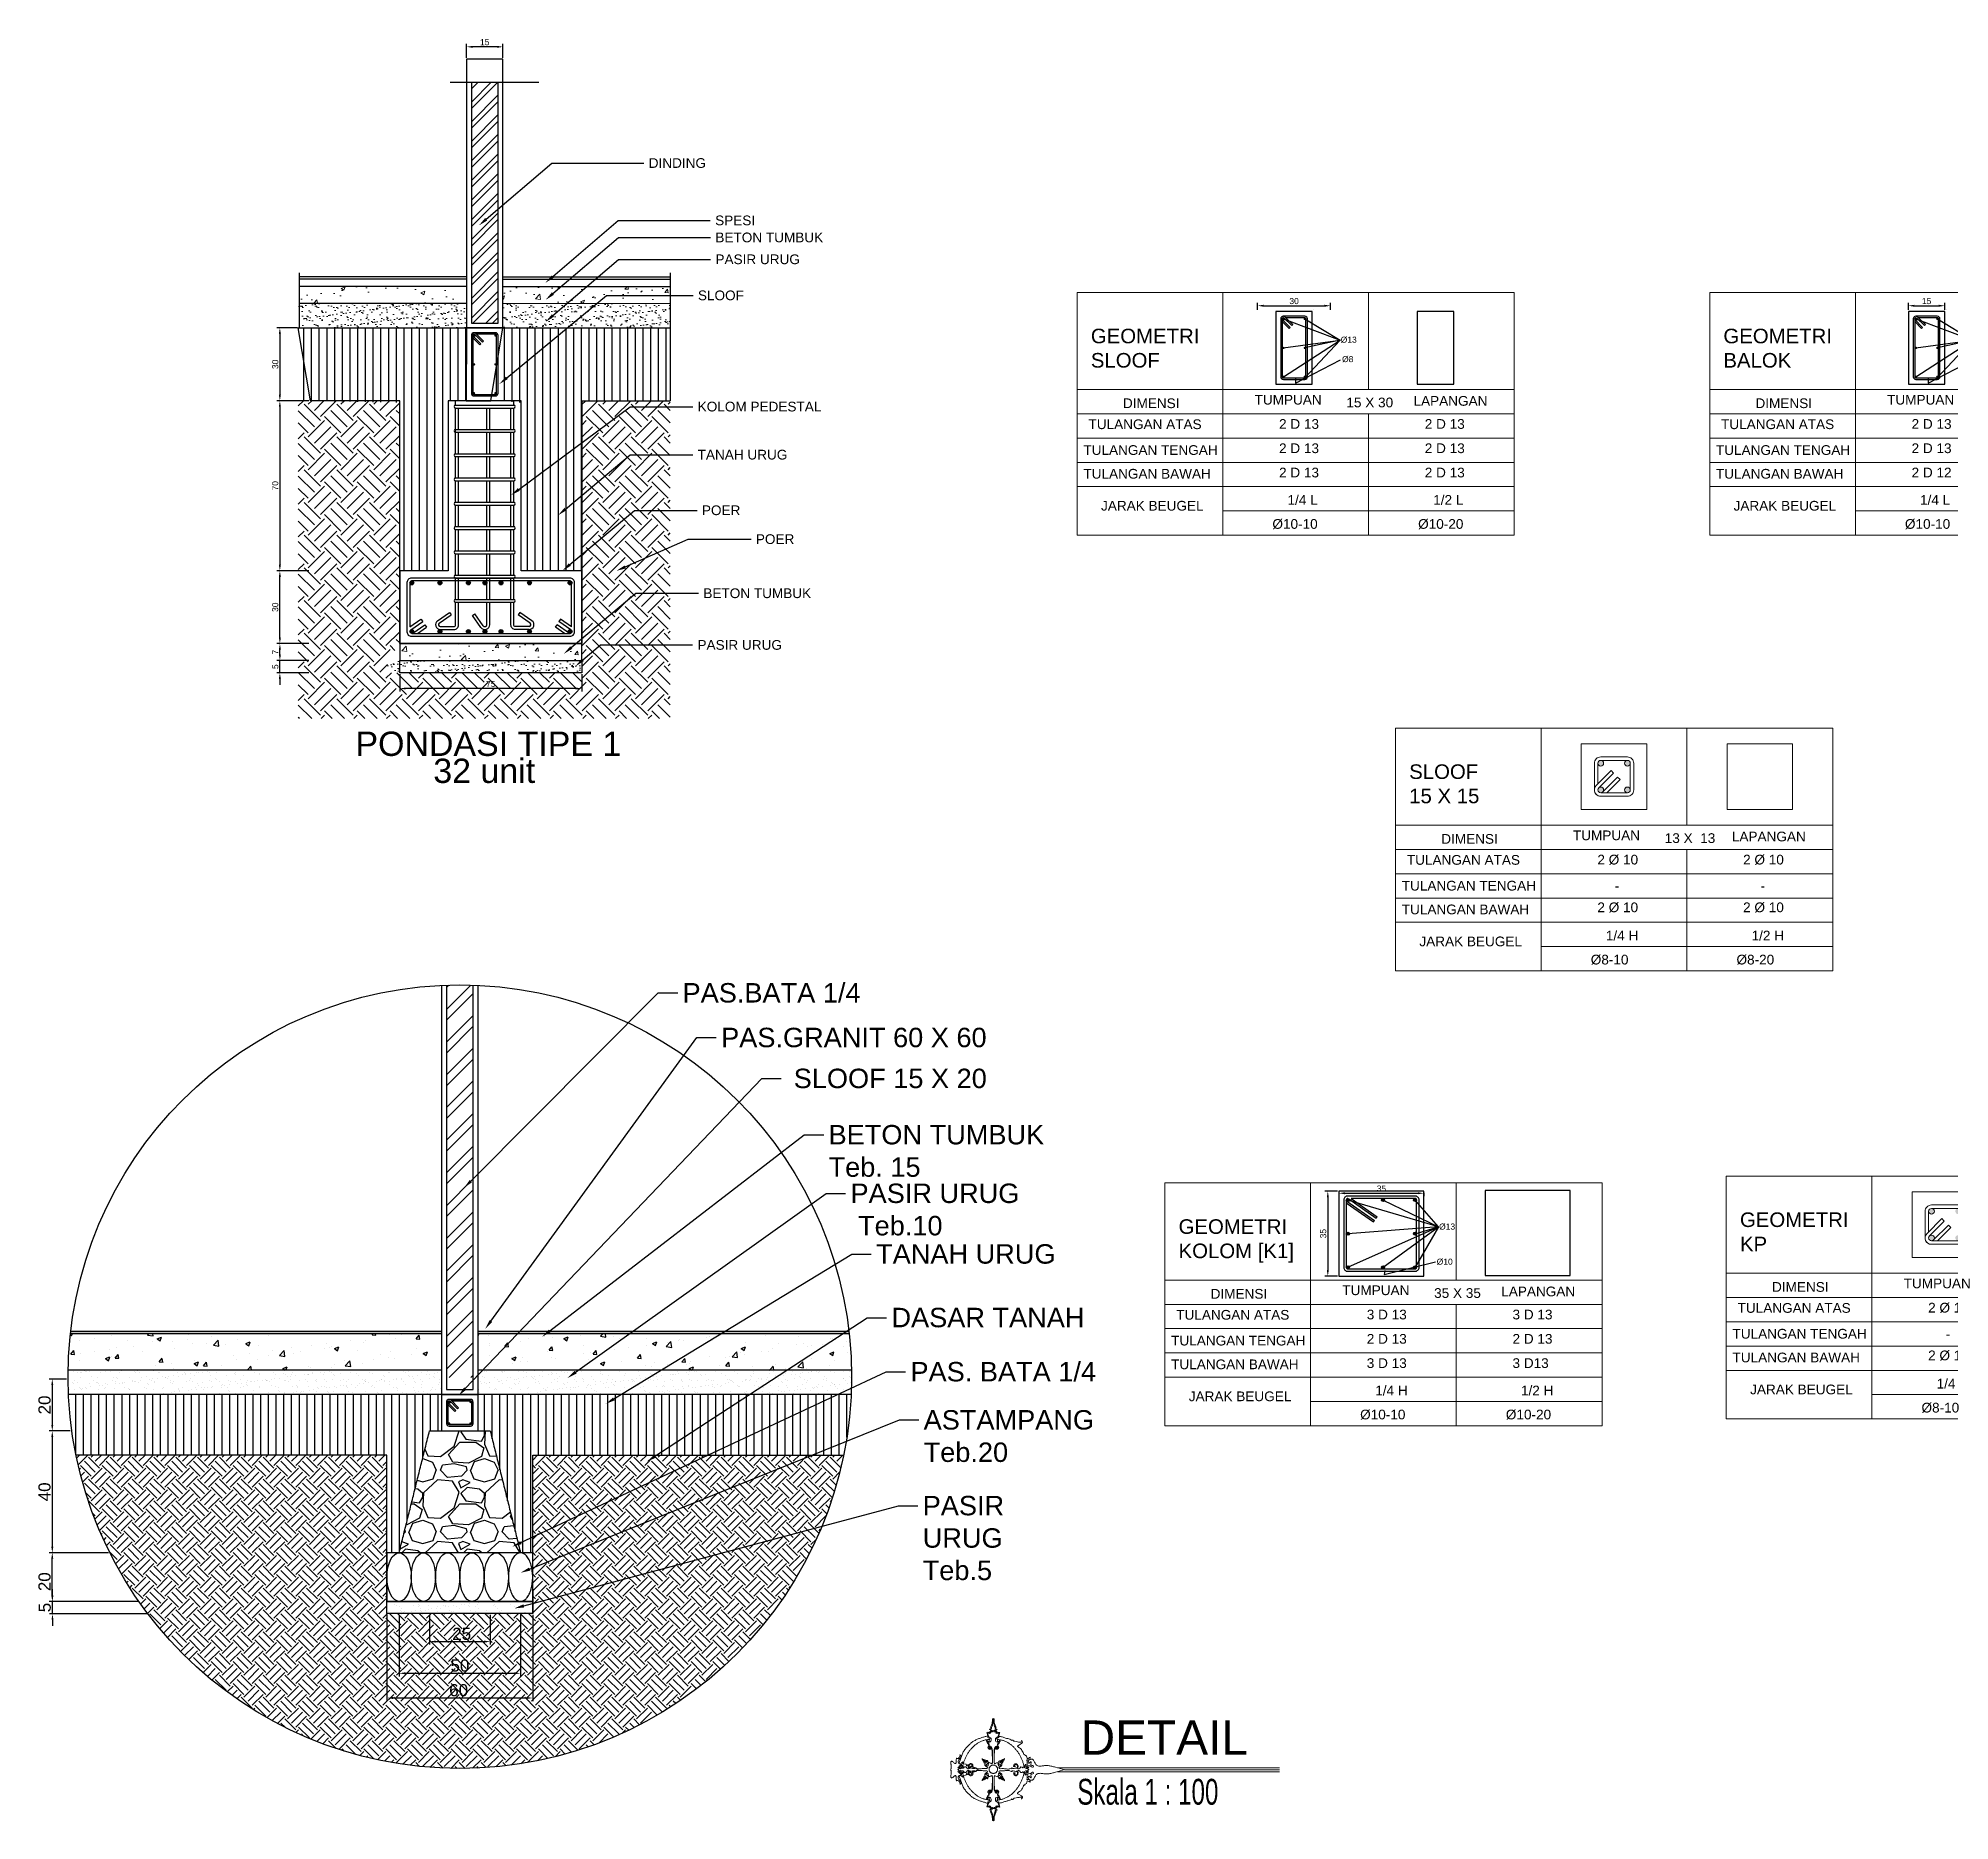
# Model space of a CAD drawing. Header units: centimetres. Extents: x -377343 to 693706, y 194584 to 813780.
# Drawn here: x 173125 to 173912, y 499956 to 500690 of the extents above; entities that cross this region are included whole.
import ezdxf
from ezdxf import colors
from ezdxf.entities.mleader import LeaderData, LeaderLine
from ezdxf.math import Vec2, Vec3

# ---------------------------------------------------------------- set-up
doc = ezdxf.new("R2010")
doc.units = ezdxf.units.CM
doc.header["$PDMODE"] = 3
for name, color, linetype in [('bangunan', 40, 'Continuous'), ('Layer1', 7, 'Continuous'), ('PIPA', 11, 'Continuous'), ('TEXT', 7, 'Continuous')]:
    doc.layers.add(name, color=color, linetype=linetype)
doc.styles.add('ROMANS', font='ROMANS.SHX', dxfattribs={"width": 0.7})
doc.styles.get("Standard").update_dxf_attribs({"font": 'arial.ttf'})
doc.dimstyles.new('ISO-25', dxfattribs={"dimtxt": 2.5, "dimasz": 2.5, "dimexe": 1.25, "dimexo": 0.625, "dimtad": 1, "dimtxsty": 'Standard', "dimcen": 2.5, "dimadec": 0, "dimazin": 0, "dimtfac": 1, "dimtmove": 0, "dimatfit": 3, "dimfxl": 1, "dimarcsym": 0})
pattern_1 = [(37.5, (173066.3804, 494607.2798), (-0.1280025, 3.9153059), [0, -3.08864, 0, -3.4544, 0, -3.302]), (7.5, (173066.3804, 494607.28), (3.5961863, 5.734601), [0, -1.66624, 0, -2.78384, 0, -1.0668]), (327.5, (173063.881, 494607.2798), (6.327939, 0.0114975), [0, -1.016, 0, -3.6576, 0, -4.7752]), (317.5, (173063.881, 494607.28), (6.1084516, 1.7834346), [0, -0.508, 0, -2.39776, 0, -2.7432])]
pattern_2 = [(50, (173066.38, 494607.28), (16.39662, -1.434518), [1.7145, -18.8595]), (355, (173066.38, 494607.28), (-3.17191, 17.195116), [1.3716, -15.087653]), (100.45144, (173067.747, 494607.16), (13.224712, 15.760598), [1.4571, -16.02812]), (46.1842, (173066.38, 494611.852), (24.397114, -3.78381), [2.57175, -28.28925]), (96.63556, (173068.413, 494611.537), (21.36637, 22.26835), [2.18565, -24.0422]), (351.18415, (173066.38, 494611.852), (21.36637, 22.26835), [2.0574, -22.63138]), (21, (173068.666, 494610.709), (13.645295, -9.203868), [1.7145, -18.8595]), (326, (173068.666, 494610.709), (5.562183, 16.576917), [1.3716, -15.0876]), (71.45144, (173069.803, 494609.942), (19.207478, 7.37305), [1.4571, -16.028094]), (37.5, (173066.3804, 494607.28), (0.2779743, 7.6099535), [0, -14.90472, 0, -15.3162, 0, -15.14475]), (7.5, (173066.38, 494607.28), (6.01377, 9.016252), [0, -8.73252, 0, -14.56182, 0, -5.77215]), (327.5, (173061.2826, 494607.28), (12.2031536, -0.515587), [0, -5.715, 0, -17.8308, 0, -23.6601]), (317.5, (173058.997, 494607.28), (13.331626, 2.288384), [0, -7.4295, 0, -11.84148, 0, -16.8021])]

msp = doc.modelspace()

# ---------------------------------------------------------------- texts
at = {"char_height": 8, "attachment_point": 1}
for s, insert, width in [('PAS.BATA 1/4', (173390.572, 500300.97), 99.33218), ('ASTAMPANG \\PTeb.20', (173489.831, 500125.142), 99.68681), ('PASIR URUG\\PTeb.5', (173489.445, 500089.827), 52.51364)]:
    msp.add_mtext(s, dxfattribs=dict(at, insert=insert, width=width))
for s, insert, char_height, attachment_point in [('PAS.GRANIT 60 X 60', (173406.462, 500282.573), 8, 1), (' SLOOF 15 X 20', (173433.227, 500265.726), 8, 1), ('BETON TUMBUK \\PTeb. 15', (173450.69, 500242.556), 8, 1), ('PASIR URUG\\P Teb.10', (173459.723, 500218.422), 8, 1), ('TANAH URUG', (173470.261, 500193.447), 8, 1), ('DASAR TANAH ', (173476.583, 500167.268), 8, 1), ('PAS. BATA 1/4', (173484.411, 500144.961), 8, 1), ('25', (173299.636, 500033.004), 5, 5), ('50', (173298.903, 500019.948), 5, 5), ('60', (173298.39, 500009.791), 5, 5)]:
    msp.add_mtext(s, dxfattribs=dict(insert=insert, char_height=char_height, attachment_point=attachment_point))
at = {"char_height": 5, "attachment_point": 5, "rotation": 90}
for s, insert in [('20', (173127.892, 500127.266)), ('40', (173127.892, 500091.484, -903.745)), ('20', (173127.892, 500054.49, -903.745)), ('5', (173127.973, 500043.848))]:
    msp.add_mtext(s, dxfattribs=dict(at, insert=insert))
at = {"layer": 'Layer1', "color": 2}
msp.add_text('PONDASI TIPE 1 ', height=10, dxfattribs=at).set_placement((173255.892, 500394.508))
at = {"layer": 'Layer1', "color": 7, "lineweight": 0, "ltscale": 100, "attachment_point": 1}
for s, width, heights, insert, char_height in [('GEOMETRI SLOOF', 37.03114, [0], (173558.681, 500570.403), 6), ('GEOMETRI BALOK', 37.03114, [0], (173819.12, 500570.403), 6), (' %%C13', 22.53871, [0], (173660.589, 500567.149), 2.5), (' %%C8', 22.53871, [0], (173661.143, 500559.149, -1114.687), 2.5), ('DIMENSI', 42.78032, [0.517], (173571.886, 500541.715), 4), ('15 X 30', 36.39515, [0], (173663.895, 500542.039), 4), ('DIMENSI', 42.78032, [0.517], (173832.326, 500541.715), 4), ('TULANGAN ATAS', 97.38361, [0], (173557.718, 500533.07), 4), ('2 D 13', 22.53871, [0], (173636.166, 500533.184), 4), ('2 D 13 ', 22.53871, [0], (173696.166, 500533.184), 4), ('TULANGAN ATAS', 97.38361, [0], (173818.157, 500533.07), 4), ('2 D 13 ', 22.53871, [0], (173896.606, 500533.184), 4), ('TULANGAN TENGAH ', 97.38361, [0], (173555.614, 500522.446), 4), ('2 D 13', 22.53871, [0], (173636.166, 500523.184, -1289.398), 4), ('2 D 13', 22.53871, [0], (173696.166, 500523.184, -1289.398), 4), ('TULANGAN TENGAH ', 97.38361, [0], (173816.054, 500522.446), 4), ('2 D 13', 22.53871, [0], (173896.606, 500523.184, -1289.398), 4), ('TULANGAN BAWAH', 97.38361, [0], (173555.614, 500512.679), 4), ('2 D 13', 22.53871, [0], (173636.166, 500513.184), 4), ('2 D 13', 22.53871, [0], (173696.166, 500513.184), 4), ('TULANGAN BAWAH', 97.38361, [0], (173816.054, 500512.679), 4), ('2 D 12', 22.53871, [0], (173896.606, 500513.184), 4), ('JARAK BEUGEL', 97.38361, [0], (173562.877, 500499.507), 4), ('1/4 L', 22.53871, [0], (173639.646, 500501.898), 4), ('1/2 L', 22.53871, [0], (173699.646, 500501.898), 4), ('JARAK BEUGEL', 97.38361, [0], (173823.317, 500499.507), 4), ('1/4 L', 22.53871, [0], (173900.085, 500501.898), 4), ('%%C10-10', 22.53871, [0], (173633.435, 500492.014), 4), ('%%C10-20', 22.53871, [0], (173693.435, 500492.014), 4), ('%%C10-10', 22.53871, [0], (173893.874, 500492.014), 4), (' %%C13', 22.53871, [0], (173701.092, 500201.97, -1289.398), 2.5), (' %%C10', 22.53871, [0], (173700.105, 500187.516, -3741.587), 2.5)]:
    msp.add_mtext_dynamic_manual_height_columns(s, width=width, gutter_width=2.5, heights=heights, dxfattribs=dict(at, insert=insert, char_height=char_height))
at = {"layer": 'Layer1', "lineweight": 5, "ltscale": 0.5, "attachment_point": 1}
for s, width, heights, insert, char_height in [('TUMPUAN ', 42.78032, [0.517], (173626.094, 500543.18), 4), ('LAPANGAN ', 42.78032, [0.517], (173691.533, 500542.691), 4), ('TUMPUAN ', 42.78032, [0.517], (173886.533, 500543.18), 4), ('SLOOF 15 X 15', 37.03114, [0], (173689.759, 500391.028), 6), ('DIMENSI', 42.78032, [0.517], (173702.964, 500362.34), 4), ('TUMPUAN ', 42.78032, [0.517], (173757.172, 500363.804), 4), ('13 X  13', 36.39515, [0], (173794.973, 500362.664), 4), ('LAPANGAN ', 42.78032, [0.517], (173822.611, 500363.316), 4), ('TULANGAN ATAS', 97.38361, [0], (173688.796, 500353.695), 4), ('2 %%C 10', 22.53871, [0], (173767.244, 500353.808), 4), ('2 %%C 10', 22.53871, [0], (173827.244, 500353.808), 4), ('TULANGAN TENGAH ', 97.38361, [0], (173686.692, 500343.071), 4), (' -', 22.53871, [0], (173772.878, 500342.977), 4), (' -', 22.53871, [0], (173832.878, 500342.977), 4), ('TULANGAN BAWAH', 97.38361, [0], (173686.692, 500333.303), 4), ('2 %%C 10', 22.53871, [0], (173767.244, 500334.162), 4), ('2 %%C 10', 22.53871, [0], (173827.244, 500334.162), 4), ('JARAK BEUGEL', 97.38361, [0], (173693.956, 500320.131), 4), ('1/4 H', 22.53871, [0], (173770.724, 500322.523), 4), ('1/2 H  ', 22.53871, [0], (173830.724, 500322.523), 4), ('%%C8-10', 22.53871, [0], (173764.513, 500312.639), 4), ('%%C8-20', 22.53871, [0], (173824.513, 500312.639), 4), ('GEOMETRI KP', 37.03114, [0], (173825.939, 500206.545, -2452.189), 6), ('GEOMETRI KOLOM [K1]', 58.54158, [0], (173594.806, 500203.717, -2452.189), 6), ('DIMENSI', 42.78032, [0.517], (173608.011, 500175.029, -2452.189), 4), ('TUMPUAN ', 42.78032, [0.517], (173662.219, 500176.494, -2452.189), 4), ('35 X 35', 36.39515, [0], (173700.02, 500175.353, -2452.189), 4), ('LAPANGAN ', 42.78032, [0.517], (173727.658, 500176.005, -2452.189), 4), ('DIMENSI', 42.78032, [0.517], (173839.145, 500177.857, -2452.189), 4), ('TUMPUAN ', 42.78032, [0.517], (173893.352, 500179.322, -2452.189), 4), ('TULANGAN ATAS', 97.38361, [0], (173824.976, 500169.213, -2452.189), 4), ('2 %%C 13', 22.53871, [0], (173903.425, 500169.326, -2452.189), 4), ('TULANGAN ATAS', 97.38361, [0], (173593.843, 500166.384, -2452.189), 4), ('3 D 13', 22.53871, [0], (173672.291, 500166.497, -2452.189), 4), ('3 D 13', 22.53871, [0], (173732.291, 500166.497, -2452.189), 4), ('TULANGAN TENGAH ', 97.38361, [0], (173591.739, 500155.76, -2452.189), 4), ('2 D 13', 22.53871, [0], (173672.291, 500156.497, -2452.189), 4), ('2 D 13', 22.53871, [0], (173732.291, 500156.497, -2452.189), 4), ('TULANGAN TENGAH ', 97.38361, [0], (173822.873, 500158.588, -2452.189), 4), (' -', 22.53871, [0], (173909.059, 500158.494, -2452.189), 4), ('TULANGAN BAWAH', 97.38361, [0], (173591.739, 500145.992, -2452.189), 4), ('3 D 13', 22.53871, [0], (173672.291, 500146.497, -2452.189), 4), ('3 D13', 22.53871, [0], (173732.291, 500146.497, -2452.189), 4), ('TULANGAN BAWAH', 97.38361, [0], (173822.873, 500148.821, -2452.189), 4), ('2 %%C 13', 22.53871, [0], (173903.425, 500149.68, -2452.189), 4), ('1/4 H', 22.53871, [0], (173906.904, 500138.041, -2452.189), 4), ('JARAK BEUGEL', 97.38361, [0], (173599.003, 500132.821, -2452.189), 4), ('1/4 H', 22.53871, [0], (173675.771, 500135.212, -2452.189), 4), ('1/2 H  ', 22.53871, [0], (173735.771, 500135.212, -2452.189), 4), ('JARAK BEUGEL', 97.38361, [0], (173830.136, 500135.649, -2452.189), 4), ('%%C8-10', 22.53871, [0], (173900.693, 500128.156, -2452.189), 4), ('%%C10-10', 22.53871, [0], (173669.56, 500125.328, -2452.189), 4), ('%%C10-20', 22.53871, [0], (173729.56, 500125.328, -2452.189), 4)]:
    msp.add_mtext_dynamic_manual_height_columns(s, width=width, gutter_width=2.5, heights=heights, dxfattribs=dict(at, insert=insert, char_height=char_height))
at = {"layer": 'Layer1', "color": 2, "insert": (173287.944, 500393.377), "char_height": 10, "width": 4400.4983, "attachment_point": 1}
msp.add_mtext('\\pxt0.4231;32 unit', dxfattribs=at)
at = {"layer": 'TEXT', "color": 2}
msp.add_text('DETAIL', height=14.0886, dxfattribs=at).set_placement((173554.471, 499983.28))
at = {"layer": 'TEXT', "color": 2, "lineweight": 15, "insert": (173553.094, 499973.321), "char_height": 10.63387, "width": 4999.7112, "attachment_point": 1, "style": 'ROMANS'}
msp.add_mtext('\\pt3.96;{\\fColonna MT|b0|i0|c0|p82;Skala 1 : 100}', dxfattribs=at)

# ---------------------------------------------------------------- blocks, each defined once
blk = doc.blocks.new('*D61')
at = {"layer": 'Defpoints', "color": 0, "transparency": 16777216}
for p in [(173627.36, 500577.52, -1114.69), (173657.36, 500579.87), (173657.36, 500577.52, -1114.69)]:
    blk.add_point(p, dxfattribs=at)
at = {"layer": 'Layer1', "color": 0, "lineweight": -2, "transparency": 16777216}
for p, q in [((173627.36, 500578.15), (173627.36, 500581.12)), ((173629.86, 500579.87), (173654.86, 500579.87)), ((173657.36, 500578.15), (173657.36, 500581.12))]:
    blk.add_line(p, q, dxfattribs=at)
at = {"layer": 'Layer1', "color": 0, "transparency": 16777216}
for points in [[(173629.86, 500580.28), (173629.86, 500579.45), (173627.36, 500579.87)], [(173654.86, 500580.28), (173654.86, 500579.45), (173657.36, 500579.87)]]:
    blk.add_solid(points, dxfattribs=at)
at = {"layer": 'Layer1', "color": 0, "transparency": 16777216, "insert": (173642.36, 500581.77), "char_height": 2.5, "attachment_point": 5}
blk.add_mtext('30', dxfattribs=at)
blk = doc.blocks.new('*D66')
at = {"layer": 'Defpoints', "color": 0, "transparency": 16777216}
for p in [(173660.83, 500215.29), (173695.83, 500215.29), (173695.83, 500214.44)]:
    blk.add_point(p, dxfattribs=at)
at = {"layer": 'Layer1', "color": 0, "lineweight": -2, "transparency": 16777216}
for p, q in [((173660.83, 500214.67), (173660.83, 500213.19)), ((173663.33, 500214.44), (173693.33, 500214.44)), ((173695.83, 500214.67), (173695.83, 500213.19))]:
    blk.add_line(p, q, dxfattribs=at)
at = {"layer": 'Layer1', "color": 0, "transparency": 16777216}
for points in [[(173663.33, 500214.85), (173663.33, 500214.02), (173660.83, 500214.44)], [(173693.33, 500214.85), (173693.33, 500214.02), (173695.83, 500214.44)]]:
    blk.add_solid(points, dxfattribs=at)
at = {"layer": 'Layer1', "color": 0, "transparency": 16777216, "insert": (173678.33, 500216.34), "char_height": 2.5, "attachment_point": 5}
blk.add_mtext('35', dxfattribs=at)
blk = doc.blocks.new('*D67')
at = {"layer": 'Defpoints', "color": 0, "transparency": 16777216}
for p in [(173660.83, 500215.29), (173656.25, 500180.29), (173660.83, 500180.29)]:
    blk.add_point(p, dxfattribs=at)
at = {"layer": 'Layer1', "color": 0, "lineweight": -2, "transparency": 16777216}
for p, q in [((173660.2, 500215.29), (173655, 500215.29)), ((173656.25, 500212.79), (173656.25, 500182.79)), ((173660.2, 500180.29), (173655, 500180.29))]:
    blk.add_line(p, q, dxfattribs=at)
at = {"layer": 'Layer1', "color": 0, "transparency": 16777216}
for points in [[(173655.84, 500212.79), (173656.67, 500212.79), (173656.25, 500215.29)], [(173655.84, 500182.79), (173656.67, 500182.79), (173656.25, 500180.29)]]:
    blk.add_solid(points, dxfattribs=at)
at = {"layer": 'Layer1', "color": 0, "transparency": 16777216, "insert": (173654.35, 500197.79), "char_height": 2.5, "attachment_point": 5, "rotation": 90}
blk.add_mtext('35', dxfattribs=at)
blk = doc.blocks.new('*D68')
at = {"layer": 'Defpoints', "color": 0, "transparency": 16777216}
for p in [(173274.11, 500428.74), (173349.11, 500428.74), (173274.11, 500422.25)]:
    blk.add_point(p, dxfattribs=at)
at = {"layer": 'Layer1', "color": 0, "lineweight": -2, "transparency": 16777216}
for p, q in [((173274.11, 500428.12), (173274.11, 500421)), ((173349.11, 500428.12), (173349.11, 500421)), ((173346.61, 500422.25), (173276.61, 500422.25))]:
    blk.add_line(p, q, dxfattribs=at)
at = {"layer": 'Layer1', "color": 0, "transparency": 16777216}
for points in [[(173276.61, 500422.67), (173276.61, 500421.84), (173274.11, 500422.25)], [(173346.61, 500422.67), (173346.61, 500421.84), (173349.11, 500422.25)]]:
    blk.add_solid(points, dxfattribs=at)
at = {"layer": 'Layer1', "color": 0, "transparency": 16777216, "insert": (173311.61, 500424.15), "char_height": 2.5, "attachment_point": 5}
blk.add_mtext('75', dxfattribs=at)
blk = doc.blocks.new('*D69')
at = {"layer": 'Defpoints', "color": 0, "transparency": 16777216}
for p in [(173301.61, 500686.47), (173301.61, 500681.36, -1114.69), (173316.61, 500681.36, -1114.69)]:
    blk.add_point(p, dxfattribs=at)
at = {"layer": 'Layer1', "color": 0, "lineweight": -2, "transparency": 16777216}
for p, q in [((173301.61, 500681.99), (173301.61, 500687.72)), ((173316.61, 500681.99), (173316.61, 500687.72)), ((173314.11, 500686.47), (173304.11, 500686.47))]:
    blk.add_line(p, q, dxfattribs=at)
at = {"layer": 'Layer1', "color": 0, "transparency": 16777216}
for points in [[(173304.11, 500686.88), (173304.11, 500686.05), (173301.61, 500686.47)], [(173314.11, 500686.88), (173314.11, 500686.05), (173316.61, 500686.47)]]:
    blk.add_solid(points, dxfattribs=at)
at = {"layer": 'Layer1', "color": 0, "transparency": 16777216, "insert": (173309.11, 500688.37), "char_height": 2.5, "attachment_point": 5}
blk.add_mtext('15', dxfattribs=at)
blk = doc.blocks.new('*D62')
at = {"layer": 'Defpoints', "color": 0, "transparency": 16777216}
for p in [(173224.77, 500433.74), (173237.37, 500433.74), (173237.37, 500428.74)]:
    blk.add_point(p, dxfattribs=at)
at = {"layer": 'Layer1', "color": 0, "lineweight": -2, "transparency": 16777216}
for p, q in [((173224.77, 500436.24), (173224.77, 500438.74)), ((173236.75, 500433.74), (173223.52, 500433.74)), ((173236.75, 500428.74), (173223.52, 500428.74)), ((173224.77, 500428.74), (173224.77, 500433.74)), ((173224.77, 500426.24), (173224.77, 500423.74))]:
    blk.add_line(p, q, dxfattribs=at)
at = {"layer": 'Layer1', "color": 0, "transparency": 16777216}
for points in [[(173224.36, 500436.24), (173225.19, 500436.24), (173224.77, 500433.74)], [(173224.36, 500426.24), (173225.19, 500426.24), (173224.77, 500428.74)]]:
    blk.add_solid(points, dxfattribs=at)
at = {"layer": 'Layer1', "color": 0, "transparency": 16777216, "insert": (173222.88, 500431.24), "char_height": 2.5, "attachment_point": 5, "rotation": 90}
blk.add_mtext('5', dxfattribs=at)
blk = doc.blocks.new('*D63')
at = {"layer": 'Defpoints', "color": 0, "transparency": 16777216}
for p in [(173224.77, 500440.74), (173237.37, 500440.74), (173237.37, 500433.74)]:
    blk.add_point(p, dxfattribs=at)
at = {"layer": 'Layer1', "color": 0, "lineweight": -2, "transparency": 16777216}
for p, q in [((173236.75, 500440.74), (173223.52, 500440.74)), ((173224.77, 500436.24), (173224.77, 500438.24)), ((173236.75, 500433.74), (173223.52, 500433.74))]:
    blk.add_line(p, q, dxfattribs=at)
at = {"layer": 'Layer1', "color": 0, "transparency": 16777216}
for points in [[(173224.36, 500438.24), (173225.19, 500438.24), (173224.77, 500440.74)], [(173224.36, 500436.24), (173225.19, 500436.24), (173224.77, 500433.74)]]:
    blk.add_solid(points, dxfattribs=at)
at = {"layer": 'Layer1', "color": 0, "transparency": 16777216, "insert": (173222.9, 500437.24), "char_height": 2.5, "attachment_point": 5, "rotation": 90}
blk.add_mtext('7', dxfattribs=at)
blk = doc.blocks.new('*D64')
at = {"layer": 'Defpoints', "color": 0, "transparency": 16777216}
for p in [(173224.77, 500470.74), (173237.37, 500470.74), (173237.37, 500440.74)]:
    blk.add_point(p, dxfattribs=at)
at = {"layer": 'Layer1', "color": 0, "lineweight": -2, "transparency": 16777216}
for p, q in [((173236.75, 500470.74), (173223.52, 500470.74)), ((173224.77, 500443.24), (173224.77, 500468.24)), ((173236.75, 500440.74), (173223.52, 500440.74))]:
    blk.add_line(p, q, dxfattribs=at)
at = {"layer": 'Layer1', "color": 0, "transparency": 16777216}
for points in [[(173224.36, 500468.24), (173225.19, 500468.24), (173224.77, 500470.74)], [(173224.36, 500443.24), (173225.19, 500443.24), (173224.77, 500440.74)]]:
    blk.add_solid(points, dxfattribs=at)
at = {"layer": 'Layer1', "color": 0, "transparency": 16777216, "insert": (173222.87, 500455.74), "char_height": 2.5, "attachment_point": 5, "rotation": 90}
blk.add_mtext('30', dxfattribs=at)
blk = doc.blocks.new('*D65')
at = {"layer": 'Defpoints', "color": 0, "transparency": 16777216}
for p in [(173237.37, 500540.74), (173224.77, 500470.74), (173237.37, 500470.74)]:
    blk.add_point(p, dxfattribs=at)
at = {"layer": 'Layer1', "color": 0, "lineweight": -2, "transparency": 16777216}
for p, q in [((173236.75, 500540.74), (173223.52, 500540.74)), ((173224.77, 500538.24), (173224.77, 500473.24)), ((173236.75, 500470.74), (173223.52, 500470.74))]:
    blk.add_line(p, q, dxfattribs=at)
at = {"layer": 'Layer1', "color": 0, "transparency": 16777216}
for points in [[(173224.36, 500538.24), (173225.19, 500538.24), (173224.77, 500540.74)], [(173224.36, 500473.24), (173225.19, 500473.24), (173224.77, 500470.74)]]:
    blk.add_solid(points, dxfattribs=at)
at = {"layer": 'Layer1', "color": 0, "transparency": 16777216, "insert": (173222.87, 500505.74), "char_height": 2.5, "attachment_point": 5, "rotation": 90}
blk.add_mtext('70', dxfattribs=at)
blk = doc.blocks.new('*D70')
at = {"layer": 'Defpoints', "color": 0, "transparency": 16777216}
for p in [(173232.72, 500570.74), (173224.77, 500540.74), (173237.37, 500540.74)]:
    blk.add_point(p, dxfattribs=at)
at = {"layer": 'Layer1', "color": 0, "lineweight": -2, "transparency": 16777216}
for p, q in [((173232.09, 500570.74), (173223.52, 500570.74)), ((173224.77, 500568.24), (173224.77, 500543.24)), ((173236.75, 500540.74), (173223.52, 500540.74))]:
    blk.add_line(p, q, dxfattribs=at)
at = {"layer": 'Layer1', "color": 0, "transparency": 16777216}
for points in [[(173224.36, 500568.24), (173225.19, 500568.24), (173224.77, 500570.74)], [(173224.36, 500543.24), (173225.19, 500543.24), (173224.77, 500540.74)]]:
    blk.add_solid(points, dxfattribs=at)
at = {"layer": 'Layer1', "color": 0, "transparency": 16777216, "insert": (173222.87, 500555.74), "char_height": 2.5, "attachment_point": 5, "rotation": 90}
blk.add_mtext('30', dxfattribs=at)
blk = doc.blocks.new('*D138')
at = {"layer": 'Defpoints', "color": 0, "transparency": 16777216}
for p in [(173895.3, 500577.52, -1114.69), (173910.3, 500579.87), (173910.3, 500577.52, -1114.69)]:
    blk.add_point(p, dxfattribs=at)
at = {"layer": 'Layer1', "color": 0, "lineweight": -2, "transparency": 16777216}
for p, q in [((173895.3, 500578.15), (173895.3, 500581.12)), ((173897.8, 500579.87), (173907.8, 500579.87)), ((173910.3, 500578.15), (173910.3, 500581.12))]:
    blk.add_line(p, q, dxfattribs=at)
at = {"layer": 'Layer1', "color": 0, "transparency": 16777216}
for points in [[(173897.8, 500580.28), (173897.8, 500579.45), (173895.3, 500579.87)], [(173907.8, 500580.28), (173907.8, 500579.45), (173910.3, 500579.87)]]:
    blk.add_solid(points, dxfattribs=at)
at = {"layer": 'Layer1', "color": 0, "transparency": 16777216, "insert": (173902.8, 500581.77), "char_height": 2.5, "attachment_point": 5}
blk.add_mtext('15', dxfattribs=at)

# ---------------------------------------------------------------- dimensions: what is measured, and where the dimension line sits
at = {"layer": 'Layer1'}
for base, p1, p2, picture, middle in [((173301.613, 500686.468), (173316.613, 500681.361, -1114.687), (173301.613, 500681.361, -1114.687), '*D69', (173309.113, 500688.369)), ((173657.363, 500579.866, 1289.398), (173627.363, 500577.522, 174.71), (173657.363, 500577.522, 174.71), '*D61', (173642.363, 500581.769, 1289.398)), ((173910.303, 500579.866, 1289.398), (173895.303, 500577.522, 174.71), (173910.303, 500577.522, 174.71), '*D138', (173902.803, 500581.768, 1289.398)), ((173274.113, 500422.254), (173349.113, 500428.744), (173274.113, 500428.744), '*D68', (173311.613, 500424.151)), ((173695.826, 500214.436), (173660.826, 500215.294), (173695.826, 500215.294), '*D66', (173678.326, 500216.339))]:
    dim = msp.add_linear_dim(base=base, p1=p1, p2=p2, dimstyle='ISO-25', dxfattribs=at)
    dim.commit()
    dim.dimension.update_dxf_attribs({"geometry": picture, "text_midpoint": middle})
for base, p1, p2, picture, middle in [((173224.772, 500540.744), (173232.717, 500570.744), (173237.371, 500540.744), '*D70', (173222.87, 500555.744)), ((173224.772, 500470.744), (173237.371, 500540.744), (173237.371, 500470.744), '*D65', (173222.871, 500505.744)), ((173224.772, 500470.744), (173237.371, 500440.744), (173237.371, 500470.744), '*D64', (173222.87, 500455.744)), ((173224.772, 500433.744), (173237.371, 500428.744), (173237.371, 500433.744), '*D62', (173222.876, 500431.244)), ((173224.772, 500440.744), (173237.371, 500433.744), (173237.371, 500440.744), '*D63', (173222.897, 500437.244)), ((173656.254, 500180.294), (173660.826, 500215.294), (173660.826, 500180.294), '*D67', (173654.352, 500197.794))]:
    dim = msp.add_linear_dim(base=base, p1=p1, p2=p2, angle=90, dimstyle='ISO-25', dxfattribs=at)
    dim.commit()
    dim.dimension.update_dxf_attribs({"geometry": picture, "text_midpoint": middle})

# ---------------------------------------------------------------- hatches: boundary and pattern name
h = msp.add_hatch(color=256)
h.dxf.hatch_style = 1
h.paths.add_polyline_path([(173458.84, 500157.578), (173306.37, 500157.578), (173306.37, 500156.578), (173458.966, 500156.578, 0.0015622)])
h.paths.add_polyline_path([(173291.37, 500157.578), (173138.899, 500157.578, 0.0015622), (173138.773, 500156.578), (173291.37, 500156.578)])
h = msp.add_hatch(color=256)
h.dxf.hatch_style = 1
h.paths.add_polyline_path([(173293.97, 500128.478, 1), (173294.97, 500128.478, 1)])
h = msp.add_hatch(color=256)
h.dxf.hatch_style = 1
h.paths.add_polyline_path([(173303.77, 500128.478, -1), (173302.77, 500128.478, -1)])
h = msp.add_hatch(color=256)
h.dxf.hatch_style = 1
h.paths.add_polyline_path([(173303.77, 500128.478, -1), (173302.77, 500128.478, -1)])
h = msp.add_hatch(color=256)
h.dxf.hatch_style = 1
h.paths.add_polyline_path([(173293.97, 500119.678, -1), (173294.97, 500119.678, -1)])
h = msp.add_hatch(color=256)
h.dxf.hatch_style = 1
h.paths.add_polyline_path([(173303.77, 500119.678, 1), (173302.77, 500119.678, 1)])
at = {"layer": 'bangunan'}
h = msp.add_hatch(color=256, dxfattribs=at)
h.dxf.hatch_style = 1
h.paths.add_polyline_path([(173637.463, 500574.422, 1), (173638.463, 500574.422, 1)])
h = msp.add_hatch(color=256, dxfattribs=at)
h.dxf.hatch_style = 1
h.paths.add_polyline_path([(173637.463, 500574.422, 1), (173638.463, 500574.422, 1)])
h = msp.add_hatch(color=256, dxfattribs=at)
h.dxf.hatch_style = 1
h.paths.add_polyline_path([(173637.463, 500574.422, 1), (173638.463, 500574.422, 1)])
h = msp.add_hatch(color=256, dxfattribs=at)
h.dxf.hatch_style = 1
h.paths.add_polyline_path([(173647.263, 500574.422, -1), (173646.263, 500574.422, -1)])
h = msp.add_hatch(color=256, dxfattribs=at)
h.dxf.hatch_style = 1
h.paths.add_polyline_path([(173647.263, 500574.422, -1), (173646.263, 500574.422, -1)])
h = msp.add_hatch(color=256, dxfattribs=at)
h.dxf.hatch_style = 1
h.paths.add_polyline_path([(173897.903, 500574.422, 1), (173898.903, 500574.422, 1)])
h = msp.add_hatch(color=256, dxfattribs=at)
h.dxf.hatch_style = 1
h.paths.add_polyline_path([(173897.903, 500574.422, 1), (173898.903, 500574.422, 1)])
h = msp.add_hatch(color=256, dxfattribs=at)
h.dxf.hatch_style = 1
h.paths.add_polyline_path([(173897.903, 500574.422, 1), (173898.903, 500574.422, 1)])
h = msp.add_hatch(color=256, dxfattribs=at)
h.dxf.hatch_style = 1
h.paths.add_polyline_path([(173907.703, 500574.422, -1), (173906.703, 500574.422, -1)])
h = msp.add_hatch(color=256, dxfattribs=at)
h.dxf.hatch_style = 1
h.paths.add_polyline_path([(173907.703, 500574.422, -1), (173906.703, 500574.422, -1)])
h = msp.add_hatch(color=256, dxfattribs=at)
h.dxf.hatch_style = 1
h.paths.add_polyline_path([(173304.213, 500567.644, 1), (173305.213, 500567.644, 1)])
h = msp.add_hatch(color=256, dxfattribs=at)
h.dxf.hatch_style = 1
h.paths.add_polyline_path([(173304.213, 500567.644, 1), (173305.213, 500567.644, 1)])
h = msp.add_hatch(color=256, dxfattribs=at)
h.dxf.hatch_style = 1
h.paths.add_polyline_path([(173304.213, 500567.644, 1), (173305.213, 500567.644, 1)])
h = msp.add_hatch(color=256, dxfattribs=at)
h.dxf.hatch_style = 1
h.paths.add_polyline_path([(173314.013, 500567.644, -1), (173313.013, 500567.644, -1)])
h = msp.add_hatch(color=256, dxfattribs=at)
h.dxf.hatch_style = 1
h.paths.add_polyline_path([(173314.013, 500567.644, -1), (173313.013, 500567.644, -1)])
h = msp.add_hatch(color=256, dxfattribs=at)
h.dxf.hatch_style = 1
h.paths.add_polyline_path([(173637.482, 500562.49, -1), (173638.482, 500562.49, -1)])
h = msp.add_hatch(color=256, dxfattribs=at)
h.dxf.hatch_style = 1
h.paths.add_polyline_path([(173647.282, 500562.49, 1), (173646.282, 500562.49, 1)])
h = msp.add_hatch(color=256, dxfattribs=at)
h.dxf.hatch_style = 1
h.paths.add_polyline_path([(173897.921, 500562.49, -1), (173898.921, 500562.49, -1)])
h = msp.add_hatch(color=256, dxfattribs=at)
h.dxf.hatch_style = 1
h.paths.add_polyline_path([(173907.721, 500562.49, 1), (173906.721, 500562.49, 1)])
h = msp.add_hatch(color=256, dxfattribs=at)
h.dxf.hatch_style = 1
h.paths.add_polyline_path([(173304.231, 500555.712, -1), (173305.231, 500555.712, -1)])
h = msp.add_hatch(color=256, dxfattribs=at)
h.dxf.hatch_style = 1
h.paths.add_polyline_path([(173314.031, 500555.712, 1), (173313.031, 500555.712, 1)])
h = msp.add_hatch(color=256, dxfattribs=at)
h.dxf.hatch_style = 1
h.paths.add_polyline_path([(173637.463, 500550.622, -1), (173638.463, 500550.622, -1)])
h = msp.add_hatch(color=256, dxfattribs=at)
h.dxf.hatch_style = 1
h.paths.add_polyline_path([(173647.263, 500550.622, 1), (173646.263, 500550.622, 1)])
h = msp.add_hatch(color=256, dxfattribs=at)
h.dxf.hatch_style = 1
h.paths.add_polyline_path([(173897.903, 500550.622, -1), (173898.903, 500550.622, -1)])
h = msp.add_hatch(color=256, dxfattribs=at)
h.dxf.hatch_style = 1
h.paths.add_polyline_path([(173907.703, 500550.622, 1), (173906.703, 500550.622, 1)])
h = msp.add_hatch(color=256, dxfattribs=at)
h.dxf.hatch_style = 1
h.paths.add_polyline_path([(173304.213, 500543.844, -1), (173305.213, 500543.844, -1)])
h = msp.add_hatch(color=256, dxfattribs=at)
h.dxf.hatch_style = 1
h.paths.add_polyline_path([(173314.013, 500543.844, 1), (173313.013, 500543.844, 1)])
at = {"layer": 'Layer1'}
h = msp.add_hatch(dxfattribs=at)
h.set_pattern_fill('ANSI32', color=256, scale=0.6)
h.set_pattern_definition([(45, (173066.3804, 494607.28), (-4.041115, 4.041115), []), (45, (173069.0744, 494607.28), (-4.041115, 4.041115), [])])
h.paths.add_polyline_path([(173314.613, 500671.881), (173303.613, 500671.881), (173303.613, 500572.744), (173314.613, 500572.744)])
at = {"layer": 'Layer1', "lineweight": 5, "ltscale": 0.5}
h = msp.add_hatch(dxfattribs=at)
h.set_pattern_fill('AR-CONC', color=256, scale=0.09)
h.set_pattern_definition(pattern_2)
h.paths.add_polyline_path([(173301.613, 500587.744), (173232.717, 500587.744), (173232.717, 500580.744), (173301.613, 500580.744)])
h.paths.add_polyline_path([(173385.508, 500587.744), (173316.613, 500587.744), (173316.613, 500580.744), (173385.508, 500580.744)])
h = msp.add_hatch(dxfattribs=at)
h.set_pattern_fill('AR-SAND', color=256, scale=0.08)
h.set_pattern_definition(pattern_1)
h.paths.add_polyline_path([(173301.613, 500580.744), (173232.717, 500580.744), (173232.717, 500570.744), (173301.613, 500570.744)])
h.paths.add_polyline_path([(173385.508, 500580.744), (173316.613, 500580.744), (173316.613, 500570.744), (173385.508, 500570.744)])
at = {"layer": 'Layer1'}
h = msp.add_hatch(dxfattribs=at)
h.set_pattern_fill('ANSI31', color=256, angle=45)
h.set_pattern_definition([(90, (173066.3804, 494607.2798), (-3.175, 0), [])])
h.paths.add_polyline_path([(173385.508, 500570.744), (173316.613, 500570.744), (173316.613, 500540.744), (173324.113, 500539.951), (173324.113, 500470.744), (173349.113, 500470.744), (173349.113, 500540.744), (173385.508, 500540.744)])
h.paths.add_polyline_path([(173301.613, 500570.744), (173232.371, 500570.744), (173232.371, 500540.744), (173274.113, 500540.03), (173274.113, 500470.744), (173294.113, 500470.744), (173294.113, 500540.744), (173301.464, 500540.745)])
at = {"layer": 'Layer1', "true_color": 0x636466}
h = msp.add_hatch(dxfattribs=at)
h.set_pattern_fill('EARTH', color=251, scale=1.5, angle=45)
h.set_pattern_definition([(45, (173066.38, 494607.28), (0, 13.470384), [9.525, -9.525]), (45, (173063.855, 494609.8055), (0, 13.470384), [9.525, -9.525]), (45, (173061.329, 494612.331), (0, 13.470384), [9.525, -9.525]), (135, (173061.329, 494614.015), (-13.470384, 0), [9.525, -9.525]), (135, (173063.855, 494616.541), (-13.470384, 0), [9.525, -9.525]), (135, (173066.38, 494619.066), (-13.470384, 0), [9.525, -9.525])])
h.paths.add_polyline_path([(173274.113, 500540.744), (173232.371, 500540.744), (173232.371, 500409.885), (173385.508, 500409.885), (173385.508, 500461.457), (173371.317, 500461.457), (173349.113, 500442.783), (173349.113, 500440.744), (173349.113, 500433.744), (173349.113, 500428.744), (173269.113, 500428.744), (173269.113, 500433.744), (173274.113, 500440.744)])
h.paths.add_polyline_path([(173385.508, 500518.514), (173368.969, 500518.514), (173349.113, 500501.815), (173349.113, 500477.448), (173370.721, 500495.621), (173385.508, 500495.621)], flags=17)
h.paths.add_polyline_path([(173385.508, 500495.621), (173370.721, 500495.621), (173349.113, 500477.448), (173349.113, 500442.783), (173371.317, 500461.457), (173385.508, 500461.457)], flags=17)
h.paths.add_polyline_path([(173385.508, 500538.307), (173368.985, 500538.307), (173349.113, 500521.859), (173349.113, 500501.815), (173368.969, 500518.514), (173385.508, 500518.514)], flags=17)
h.paths.add_polyline_path([(173368.985, 500538.307), (173385.508, 500538.307), (173385.508, 500540.744), (173349.113, 500540.744), (173349.113, 500521.859)], flags=17)
at = {"layer": 'Layer1'}
h = msp.add_hatch(color=256, dxfattribs=at)
h.dxf.hatch_style = 1
h.paths.add_polyline_path([(173278.313, 500465.744, -1), (173279.913, 500465.744, -1)])
h = msp.add_hatch(color=256, dxfattribs=at)
h.dxf.hatch_style = 1
h.paths.add_polyline_path([(173289.879, 500465.744, -1), (173291.479, 500465.744, -1)])
h = msp.add_hatch(color=256, dxfattribs=at)
h.dxf.hatch_style = 1
h.paths.add_polyline_path([(173301.596, 500465.744, -1), (173303.196, 500465.744, -1)])
h = msp.add_hatch(color=256, dxfattribs=at)
h.dxf.hatch_style = 1
h.paths.add_polyline_path([(173308.388, 500465.744, -1), (173309.988, 500465.744, -1)])
h = msp.add_hatch(color=256, dxfattribs=at)
h.dxf.hatch_style = 1
h.paths.add_polyline_path([(173315.029, 500465.744, -1), (173316.629, 500465.744, -1)])
h = msp.add_hatch(color=256, dxfattribs=at)
h.dxf.hatch_style = 1
h.paths.add_polyline_path([(173326.746, 500465.744, -1), (173328.346, 500465.744, -1)])
h = msp.add_hatch(color=256, dxfattribs=at)
h.dxf.hatch_style = 1
h.paths.add_polyline_path([(173343.463, 500465.744, -1), (173345.063, 500465.744, -1)])
h = msp.add_hatch(color=256, dxfattribs=at)
h.dxf.hatch_style = 1
h.paths.add_polyline_path([(173278.313, 500445.744, 1), (173279.913, 500445.744, 1)])
h = msp.add_hatch(color=256, dxfattribs=at)
h.dxf.hatch_style = 1
h.paths.add_polyline_path([(173289.879, 500445.744, 1), (173291.479, 500445.744, 1)])
h = msp.add_hatch(color=256, dxfattribs=at)
h.dxf.hatch_style = 1
h.paths.add_polyline_path([(173301.596, 500445.744, 1), (173303.196, 500445.744, 1)])
h = msp.add_hatch(color=256, dxfattribs=at)
h.dxf.hatch_style = 1
h.paths.add_polyline_path([(173308.388, 500445.744, 1), (173309.988, 500445.744, 1)])
h = msp.add_hatch(color=256, dxfattribs=at)
h.dxf.hatch_style = 1
h.paths.add_polyline_path([(173315.029, 500445.744, 1), (173316.629, 500445.744, 1)])
h = msp.add_hatch(color=256, dxfattribs=at)
h.dxf.hatch_style = 1
h.paths.add_polyline_path([(173326.746, 500445.744, 1), (173328.346, 500445.744, 1)])
h = msp.add_hatch(color=256, dxfattribs=at)
h.dxf.hatch_style = 1
h.paths.add_polyline_path([(173343.463, 500445.744, 1), (173345.063, 500445.744, 1)])
at = {"layer": 'Layer1', "lineweight": 5, "ltscale": 0.5}
h = msp.add_hatch(dxfattribs=at)
h.set_pattern_fill('AR-CONC', color=256, scale=0.09)
h.set_pattern_definition(pattern_2)
h.paths.add_polyline_path([(173349.113, 500440.744), (173269.113, 500440.744), (173269.113, 500433.744), (173349.113, 500433.744)])
h = msp.add_hatch(dxfattribs=at)
h.set_pattern_fill('AR-SAND', color=256, scale=0.08)
h.set_pattern_definition(pattern_1)
h.paths.add_polyline_path([(173349.113, 500433.744), (173269.113, 500433.744), (173269.113, 500428.744), (173349.113, 500428.744)])
at = {"layer": 'Layer1'}
h = msp.add_hatch(color=256, dxfattribs=at)
h.dxf.hatch_style = 1
h.paths.add_polyline_path([(173665.126, 500211.644, 1), (173663.826, 500211.644, 1)])
h = msp.add_hatch(color=256, dxfattribs=at)
h.dxf.hatch_style = 1
h.paths.add_polyline_path([(173679.645, 500211.644, 1), (173678.345, 500211.644, 1)])
h = msp.add_hatch(color=256, dxfattribs=at)
h.dxf.hatch_style = 1
h.paths.add_polyline_path([(173691.526, 500211.644, -1), (173692.826, 500211.644, -1)])
h = msp.add_hatch(color=256, dxfattribs=at)
h.dxf.hatch_style = 1
h.paths.add_polyline_path([(173665.126, 500197.794, -1), (173663.826, 500197.794, -1)])
h = msp.add_hatch(color=256, dxfattribs=at)
h.dxf.hatch_style = 1
h.paths.add_polyline_path([(173691.526, 500197.794, 1), (173692.826, 500197.794, 1)])
h = msp.add_hatch(color=256, dxfattribs=at)
h.dxf.hatch_style = 1
h.paths.add_polyline_path([(173665.126, 500183.944, -1), (173663.826, 500183.944, -1)])
h = msp.add_hatch(color=256, dxfattribs=at)
h.dxf.hatch_style = 1
h.paths.add_polyline_path([(173679.645, 500183.944, -1), (173678.345, 500183.944, -1)])
h = msp.add_hatch(color=256, dxfattribs=at)
h.dxf.hatch_style = 1
h.paths.add_polyline_path([(173691.526, 500183.944, 1), (173692.826, 500183.944, 1)])
at = {"layer": 'PIPA'}
h = msp.add_hatch(color=0, dxfattribs=at)
h.dxf.hatch_style = 1
h.paths.add_polyline_path([(173769.795, 500391.485, 1), (173767.455, 500391.485, 1)])
h.paths.add_polyline_path([(173780.775, 500391.485, 1), (173778.435, 500391.485, 1)])
h.paths.add_polyline_path([(173780.775, 500380.505, 1), (173778.435, 500380.505, 1)])
h.paths.add_polyline_path([(173767.455, 500380.505, 1), (173769.795, 500380.505, 1)])
h = msp.add_hatch(color=0, dxfattribs=at)
h.dxf.hatch_style = 1
h.paths.add_polyline_path([(173905.975, 500207.003, 1), (173903.635, 500207.003, 1)])
h.paths.add_polyline_path([(173916.955, 500207.003, 1), (173914.615, 500207.003, 1)])
h.paths.add_polyline_path([(173916.955, 500196.023, 1), (173914.615, 500196.023, 1)])
h.paths.add_polyline_path([(173903.635, 500196.023, 1), (173905.975, 500196.023, 1)])

# ---------------------------------------------------------------- linework, layer by layer
at = {"linetype": 'Continuous'}
for p, q in [((173650.519, 500578.447, 174.71), (173650.519, 500578.447, 174.71)), ((173910.958, 500578.447, 174.71), (173910.958, 500578.447, 174.71)), ((173317.268, 500571.669), (173317.268, 500571.669))]:
    msp.add_line(p, q, dxfattribs=at)
for p, q in [((173291.37, 500300.02), (173291.37, 500131.578)), ((173293.37, 500299.112), (173294.39, 500300.132)), ((173293.37, 500290.131), (173303.37, 500300.131)), ((173293.37, 500300.1), (173293.37, 500133.578)), ((173293.37, 500285.641), (173304.37, 500296.641)), ((173304.37, 500133.578), (173304.37, 500300.1)), ((173306.37, 500131.578), (173306.37, 500300.02)), ((173380.572, 500296.902), (173388.572, 500296.902)), ((173293.37, 500276.661), (173304.37, 500287.661)), ((173293.37, 500272.171), (173304.37, 500283.171)), ((173396.462, 500278.505), (173404.462, 500278.505)), ((173293.37, 500263.191), (173304.37, 500274.191)), ((173293.37, 500258.7), (173304.37, 500269.7)), ((173423.227, 500261.657), (173431.227, 500261.657)), ((173293.37, 500249.72), (173304.37, 500260.72)), ((173293.37, 500245.23), (173304.37, 500256.23)), ((173293.37, 500236.25), (173304.37, 500247.25)), ((173293.37, 500231.76), (173304.37, 500242.76)), ((173440.69, 500238.488), (173448.69, 500238.488)), ((173293.37, 500222.779), (173304.37, 500233.779)), ((173293.37, 500218.289), (173304.37, 500229.289)), ((173293.37, 500209.309), (173304.37, 500220.309)), ((173293.37, 500204.819), (173304.37, 500215.819)), ((173293.37, 500195.839), (173304.37, 500206.839)), ((173449.723, 500214.354), (173457.723, 500214.354)), ((173293.37, 500191.349), (173304.37, 500202.349)), ((173293.37, 500182.368), (173304.37, 500193.368)), ((173293.37, 500177.878), (173304.37, 500188.878)), ((173460.261, 500189.379), (173468.261, 500189.379)), ((173293.37, 500168.898), (173304.37, 500179.898)), ((173293.37, 500164.408), (173304.37, 500175.408)), ((173293.37, 500155.428), (173304.37, 500166.428)), ((173293.37, 500150.937), (173304.37, 500161.937)), ((173466.583, 500163.2), (173474.583, 500163.2)), ((173138.696, 500155.937), (173139.041, 500155.705)), ((173291.37, 500156.578), (173138.773, 500156.578)), ((173291.37, 500157.578), (173138.899, 500157.578)), ((173139.042, 500155.704), (173139.335, 500156.578)), ((173142.435, 500153.84), (173142.435, 500153.84)), ((173148.32, 500154.43), (173148.32, 500154.43)), ((173155.627, 500155.744), (173155.627, 500155.744)), ((173161.879, 500153.857), (173161.879, 500153.857)), ((173170.339, 500156.023), (173170.871, 500156.578)), ((173170.339, 500156.022), (173172.598, 500155.672)), ((173172.181, 500153.571), (173172.181, 500153.571)), ((173172.598, 500155.673), (173172.493, 500156.578)), ((173174.28, 500154.523), (173175.544, 500153.671)), ((173174.293, 500154.552), (173176.072, 500155.235)), ((173175.438, 500153.284), (173175.438, 500153.284)), ((173175.545, 500153.67), (173176.06, 500155.205)), ((173180.448, 500153.494), (173180.448, 500153.494)), ((173186.806, 500154.332), (173186.806, 500154.332)), ((173186.994, 500156.113), (173186.994, 500156.113)), ((173188.997, 500152.711), (173188.997, 500152.711)), ((173194.382, 500152.608), (173194.382, 500152.608)), ((173196.426, 500155.598), (173196.426, 500155.598)), ((173197.447, 500151.819), (173199.425, 500153.881)), ((173197.447, 500151.818), (173199.706, 500151.468)), ((173199.706, 500151.469), (173199.426, 500153.881)), ((173202.556, 500152.138), (173202.556, 500152.138)), ((173207.423, 500154.396), (173207.423, 500154.396)), ((173210.783, 500152.489), (173212.047, 500151.636)), ((173210.797, 500152.518), (173212.575, 500153.2)), ((173212.048, 500151.636), (173212.563, 500153.171)), ((173216.115, 500151.565), (173216.115, 500151.565)), ((173220.253, 500156.022), (173220.253, 500156.022)), ((173237.805, 500151.907), (173237.805, 500151.907)), ((173244.164, 500152.744), (173244.164, 500152.744)), ((173253.784, 500154.011), (173253.784, 500154.011)), ((173259.008, 500152.886), (173259.008, 500152.886)), ((173260.01, 500153.671), (173260.01, 500153.671)), ((173262.709, 500156.144), (173263.073, 500156.578)), ((173262.709, 500156.143), (173264.227, 500156.01)), ((173264.22, 500156.008), (173264.115, 500156.578)), ((173269.825, 500156.123), (173269.825, 500156.123)), ((173272.2, 500154.79), (173272.2, 500154.79)), ((173274.823, 500156.214), (173274.823, 500156.214)), ((173280.928, 500154.55), (173282.152, 500156.009)), ((173280.928, 500154.549), (173282.446, 500154.416)), ((173282.439, 500154.414), (173282.145, 500156.007)), ((173293.37, 500141.957), (173304.37, 500152.957)), ((173458.84, 500157.578), (173306.37, 500157.578)), ((173458.966, 500156.578), (173306.37, 500156.578)), ((173306.37, 500155.777), (173306.395, 500155.76)), ((173306.396, 500155.76), (173306.671, 500156.578)), ((173310.535, 500155.722), (173310.535, 500155.722)), ((173310.955, 500151.653), (173310.955, 500151.653)), ((173311.141, 500152.424), (173311.141, 500152.424)), ((173317.365, 500151.362), (173318.589, 500152.821)), ((173318.875, 500151.227), (173318.582, 500152.819)), ((173323.996, 500153.442), (173323.996, 500153.442)), ((173327.183, 500154.536), (173327.183, 500154.536)), ((173333.541, 500155.373), (173333.541, 500155.373)), ((173334.997, 500156.482), (173334.997, 500156.482)), ((173336.826, 500155.068), (173336.826, 500155.068)), ((173341.634, 500154.578), (173342.898, 500153.726)), ((173341.647, 500154.607), (173343.426, 500155.29)), ((173342.899, 500153.725), (173343.414, 500155.26)), ((173348.556, 500155.909), (173348.556, 500155.909)), ((173349.861, 500151.919), (173349.861, 500151.919)), ((173356.727, 500155.54), (173357.722, 500156.578)), ((173356.727, 500155.539), (173358.986, 500155.189)), ((173358.986, 500155.19), (173358.825, 500156.578)), ((173362.115, 500155.336), (173362.115, 500155.336)), ((173364.674, 500154.461), (173364.674, 500154.461)), ((173375.58, 500151.931), (173375.58, 500151.931)), ((173375.674, 500154.763), (173375.674, 500154.763)), ((173378.137, 500152.544), (173379.401, 500151.692)), ((173378.151, 500152.573), (173379.929, 500153.256)), ((173379.402, 500151.691), (173379.917, 500153.226)), ((173383.834, 500151.336), (173385.813, 500153.398)), ((173384.54, 500152.949), (173384.54, 500152.949)), ((173386.094, 500150.986), (173385.813, 500153.398)), ((173388.773, 500153.836), (173388.773, 500153.836)), ((173389.233, 500154.19), (173389.233, 500154.19)), ((173390.899, 500153.786), (173390.899, 500153.786)), ((173400.519, 500155.052), (173400.519, 500155.052)), ((173401.814, 500155.624), (173401.814, 500155.624)), ((173402.792, 500153.617), (173402.792, 500153.617)), ((173410.996, 500156.456), (173410.996, 500156.456)), ((173416.351, 500153.044), (173416.351, 500153.044)), ((173424.555, 500155.883), (173424.555, 500155.883)), ((173429.91, 500152.471), (173429.91, 500152.471)), ((173437.69, 500152.019), (173437.69, 500152.019)), ((173438.114, 500155.31), (173438.114, 500155.31)), ((173440.568, 500152.488), (173440.568, 500152.488)), ((173443.469, 500151.899), (173443.469, 500151.899)), ((173448.257, 500152.199), (173448.257, 500152.199)), ((173451.673, 500154.737), (173451.673, 500154.737)), ((173452.503, 500154.562), (173452.503, 500154.562)), ((173453.398, 500154.114), (173453.398, 500154.114)), ((173457.876, 500153.465), (173457.876, 500153.465)), ((173138.704, 500148.196), (173139.929, 500149.655)), ((173138.704, 500148.194), (173140.222, 500148.061)), ((173140.216, 500148.06), (173139.922, 500149.652)), ((173142.126, 500145.384), (173142.126, 500145.384)), ((173142.555, 500148.485), (173142.555, 500148.485)), ((173148.428, 500149.279), (173148.428, 500149.279)), ((173152.939, 500146.331), (173154.202, 500145.478)), ((173152.952, 500146.36), (173154.73, 500147.042)), ((173154.204, 500145.478), (173154.719, 500147.013)), ((173154.786, 500150.116), (173154.786, 500150.116)), ((173155.319, 500147.289), (173155.319, 500147.289)), ((173156.923, 500146.602), (173158.147, 500148.061)), ((173156.923, 500146.6), (173158.441, 500146.467)), ((173157.368, 500151.028), (173157.368, 500151.028)), ((173158.434, 500146.466), (173158.14, 500148.058)), ((173164.406, 500151.383), (173164.406, 500151.383)), ((173168.36, 500149.077), (173168.36, 500149.077)), ((173175.141, 500145.008), (173176.366, 500146.467)), ((173175.141, 500145.006), (173176.659, 500144.874)), ((173176.652, 500144.872), (173176.359, 500146.464)), ((173180.124, 500144.313), (173180.124, 500144.313)), ((173181.19, 500150.703), (173181.19, 500150.703)), ((173189.442, 500144.296), (173190.705, 500143.444)), ((173189.455, 500144.325), (173191.233, 500145.008)), ((173189.744, 500145.58), (173189.744, 500145.58)), ((173190.707, 500143.444), (173191.222, 500144.978)), ((173193.36, 500143.414), (173194.584, 500144.873)), ((173194.073, 500144.152), (173194.073, 500144.152)), ((173194.871, 500143.278), (173194.577, 500144.87)), ((173205.785, 500147.692), (173205.785, 500147.692)), ((173207.114, 500145.941), (173207.114, 500145.941)), ((173212.144, 500148.529), (173212.144, 500148.529)), ((173215.571, 500146.043), (173215.571, 500146.043)), ((173219.944, 500147.567), (173219.944, 500147.567)), ((173221.764, 500149.795), (173221.764, 500149.795)), ((173224.555, 500147.615), (173226.533, 500149.676)), ((173224.555, 500147.614), (173226.814, 500147.263)), ((173226.814, 500147.264), (173226.533, 500149.677)), ((173229.674, 500150.992), (173229.674, 500150.992)), ((173230.384, 500148.586), (173230.384, 500148.586)), ((173233.137, 500149.471), (173233.137, 500149.471)), ((173243.233, 500150.42), (173243.233, 500150.42)), ((173245.197, 500151.129), (173245.197, 500151.129)), ((173246.178, 500151.26), (173246.178, 500151.26)), ((173247.102, 500143.993), (173247.102, 500143.993)), ((173247.286, 500150.454), (173248.55, 500149.602)), ((173247.3, 500150.484), (173249.078, 500151.166)), ((173248.551, 500149.602), (173249.066, 500151.137)), ((173251.283, 500145.552), (173251.283, 500145.552)), ((173251.662, 500143.41), (173253.641, 500145.472)), ((173253.922, 500143.06), (173253.641, 500145.472)), ((173256.793, 500149.847), (173256.793, 500149.847)), ((173258.699, 500144.43), (173258.699, 500144.43)), ((173263.143, 500146.105), (173263.143, 500146.105)), ((173266.096, 500148.094), (173266.096, 500148.094)), ((173269.502, 500146.942), (173269.502, 500146.942)), ((173270.352, 500149.274), (173270.352, 500149.274)), ((173271.891, 500146.334), (173271.891, 500146.334)), ((173279.121, 500148.208), (173279.121, 500148.208)), ((173280.909, 500150.637), (173280.909, 500150.637)), ((173283.789, 500148.42), (173285.053, 500147.568)), ((173283.803, 500148.449), (173285.581, 500149.132)), ((173283.911, 500148.701), (173283.911, 500148.701)), ((173284.932, 500148.123), (173284.932, 500148.123)), ((173285.055, 500147.567), (173285.57, 500149.102)), ((173294.481, 500138.578), (173304.37, 500148.467)), ((173311.029, 500147.555), (173311.029, 500147.555)), ((173317.364, 500151.361), (173318.883, 500151.228)), ((173320.235, 500146.833), (173320.235, 500146.833)), ((173320.293, 500146.386), (173321.556, 500145.534)), ((173320.306, 500146.415), (173322.084, 500147.098)), ((173320.501, 500144.518), (173320.501, 500144.518)), ((173321.558, 500145.533), (173322.073, 500147.068)), ((173323.687, 500144.986), (173323.687, 500144.986)), ((173324.588, 500146.982), (173324.588, 500146.982)), ((173326.859, 500145.355), (173326.859, 500145.355)), ((173335.048, 500149.376), (173335.048, 500149.376)), ((173335.583, 500149.768), (173336.808, 500151.228)), ((173335.583, 500149.767), (173337.101, 500149.634)), ((173336.479, 500146.621), (173336.479, 500146.621)), ((173336.517, 500146.612), (173336.517, 500146.612)), ((173337.094, 500149.633), (173336.8, 500151.225)), ((173338.147, 500146.409), (173338.147, 500146.409)), ((173349.709, 500148.517), (173349.709, 500148.517)), ((173351.706, 500145.837), (173351.706, 500145.837)), ((173352.52, 500148.733), (173352.52, 500148.733)), ((173353.801, 500148.174), (173355.026, 500149.634)), ((173353.801, 500148.173), (173355.32, 500148.04)), ((173355.312, 500148.039), (173355.019, 500149.631)), ((173356.796, 500144.352), (173358.059, 500143.499)), ((173356.809, 500144.381), (173358.587, 500145.064)), ((173358.061, 500143.499), (173358.576, 500145.034)), ((173358.879, 500149.57), (173358.879, 500149.57)), ((173362.75, 500150.305), (173362.75, 500150.305)), ((173365.265, 500145.264), (173365.265, 500145.264)), ((173368.499, 500150.837), (173368.499, 500150.837)), ((173372.02, 500146.58), (173373.244, 500148.04)), ((173372.02, 500146.579), (173373.538, 500146.446)), ((173373.531, 500146.445), (173373.237, 500148.037)), ((173378.824, 500144.691), (173378.824, 500144.691)), ((173383.835, 500151.335), (173386.094, 500150.985)), ((173384.217, 500143.768), (173384.217, 500143.768)), ((173388.464, 500145.38), (173388.464, 500145.38)), ((173390.238, 500144.986), (173391.463, 500146.446)), ((173390.238, 500144.985), (173391.757, 500144.852)), ((173391.749, 500144.851), (173391.455, 500146.443)), ((173392.383, 500144.118), (173392.383, 500144.118)), ((173393.251, 500144.391), (173393.251, 500144.391)), ((173393.837, 500145.034), (173393.837, 500145.034)), ((173401.505, 500147.169), (173401.505, 500147.169)), ((173408.064, 500146.934), (173408.064, 500146.934)), ((173408.457, 500143.393), (173409.681, 500144.852)), ((173409.968, 500143.257), (173409.674, 500144.849)), ((173409.878, 500147.146), (173409.878, 500147.146)), ((173410.942, 500147.132), (173412.921, 500149.194)), ((173410.943, 500147.131), (173413.202, 500146.781)), ((173413.202, 500146.781), (173412.921, 500149.194)), ((173414.335, 500148.795), (173414.335, 500148.795)), ((173414.64, 500150.51), (173415.904, 500149.657)), ((173414.654, 500150.539), (173416.432, 500151.222)), ((173415.905, 500149.657), (173416.42, 500151.192)), ((173416.237, 500147.983), (173416.237, 500147.983)), ((173422.877, 500149.477), (173422.877, 500149.477)), ((173425.856, 500149.25), (173425.856, 500149.25)), ((173427.527, 500150.699), (173427.527, 500150.699)), ((173428.963, 500143.9), (173428.963, 500143.9)), ((173438.05, 500142.928), (173440.029, 500144.989)), ((173440.31, 500142.577), (173440.029, 500144.989)), ((173440.26, 500144.032), (173440.26, 500144.032)), ((173441.898, 500151.362), (173441.898, 500151.362)), ((173443.776, 500146.442), (173443.776, 500146.442)), ((173451.143, 500148.475), (173452.407, 500147.623)), ((173451.157, 500148.505), (173452.935, 500149.187)), ((173452.408, 500147.623), (173452.923, 500149.158)), ((173453.089, 500145.658), (173453.089, 500145.658)), ((173457.028, 500151.326), (173457.028, 500151.326)), ((173458.589, 500148.985), (173458.589, 500148.985)), ((173136.945, 500137.954), (173129.819, 500137.954)), ((173291.37, 500141.578), (173137.635, 500141.578)), ((173137.81, 500140.062), (173137.81, 500140.062)), ((173139.579, 500136.613), (173139.579, 500136.613)), ((173139.65, 500140.955), (173139.65, 500140.955)), ((173139.81, 500136.061), (173139.81, 500136.061)), ((173140.242, 500137.384), (173140.242, 500137.384)), ((173141.26, 500140.516), (173141.26, 500140.516)), ((173141.313, 500136.702), (173141.313, 500136.702)), ((173142.582, 500140.69), (173142.582, 500140.69)), ((173142.873, 500138.411), (173142.873, 500138.411)), ((173143.117, 500140.606), (173143.117, 500140.606)), ((173144.537, 500141.296), (173144.537, 500141.296)), ((173144.647, 500140.962), (173144.647, 500140.962)), ((173145.005, 500140.867), (173145.005, 500140.867)), ((173146.299, 500141.04), (173146.299, 500141.04)), ((173146.459, 500136.146), (173146.459, 500136.146)), ((173147.215, 500138.842), (173147.215, 500138.842)), ((173148.097, 500141.416), (173148.097, 500141.416)), ((173148.152, 500137.399), (173148.152, 500137.399)), ((173149.223, 500136.716), (173149.223, 500136.716)), ((173149.733, 500138.658), (173149.733, 500138.658)), ((173149.743, 500136.526), (173149.743, 500136.526)), ((173150.211, 500136.097), (173150.211, 500136.097)), ((173151.027, 500140.62), (173151.027, 500140.62)), ((173152.796, 500141.009), (173152.796, 500141.009)), ((173152.956, 500136.115), (173152.956, 500136.115)), ((173154.851, 500141.072), (173154.851, 500141.072)), ((173156.062, 500137.413), (173156.062, 500137.413)), ((173156.382, 500138.743), (173156.382, 500138.743)), ((173157.133, 500136.731), (173157.133, 500136.731)), ((173157.276, 500136.048), (173157.276, 500136.048)), ((173157.379, 500138.755), (173157.379, 500138.755)), ((173157.847, 500138.326), (173157.847, 500138.326)), ((173158.598, 500136.222), (173158.598, 500136.222)), ((173158.937, 500140.634), (173158.937, 500140.634)), ((173159.656, 500141.256), (173159.656, 500141.256)), ((173159.816, 500136.362), (173159.816, 500136.362)), ((173160.057, 500136.301), (173160.057, 500136.301)), ((173160.663, 500136.494), (173160.663, 500136.494)), ((173162.879, 500138.712), (173162.879, 500138.712)), ((173163.972, 500137.427), (173163.972, 500137.427)), ((173164.113, 500136.949), (173164.113, 500136.949)), ((173165.014, 500140.984), (173165.014, 500140.984)), ((173165.043, 500136.745), (173165.043, 500136.745)), ((173165.435, 500137.123), (173165.435, 500137.123)), ((173165.482, 500140.555), (173165.482, 500140.555)), ((173166.305, 500141.341), (173166.305, 500141.341)), ((173166.465, 500136.447), (173166.465, 500136.447)), ((173166.847, 500140.649), (173166.847, 500140.649)), ((173167.5, 500137.394), (173167.5, 500137.394)), ((173167.692, 500138.53), (173167.692, 500138.53)), ((173169.74, 500138.959), (173169.74, 500138.959)), ((173170.22, 500136.214), (173170.22, 500136.214)), ((173170.689, 500135.785), (173170.689, 500135.785)), ((173170.951, 500137.849), (173170.951, 500137.849)), ((173171.881, 500137.442), (173171.881, 500137.442)), ((173172.273, 500138.023), (173172.273, 500138.023)), ((173172.803, 500141.31), (173172.803, 500141.31)), ((173172.953, 500136.759), (173172.953, 500136.759)), ((173172.963, 500136.415), (173172.963, 500136.415)), ((173173.766, 500143.476), (173173.766, 500143.476)), ((173174.338, 500138.295), (173174.338, 500138.295)), ((173174.757, 500140.663), (173174.757, 500140.663)), ((173175.328, 500140.76), (173175.328, 500140.76)), ((173176.388, 500139.044), (173176.388, 500139.044)), ((173177.788, 500138.749), (173177.788, 500138.749)), ((173177.856, 500138.443), (173177.856, 500138.443)), ((173178.324, 500138.014), (173178.324, 500138.014)), ((173179.11, 500138.923), (173179.11, 500138.923)), ((173179.663, 500141.557), (173179.663, 500141.557)), ((173179.791, 500137.456), (173179.791, 500137.456)), ((173179.823, 500136.663), (173179.823, 500136.663)), ((173180.534, 500135.989), (173180.534, 500135.989)), ((173180.862, 500136.774), (173180.862, 500136.774)), ((173180.881, 500142.248), (173180.881, 500142.248)), ((173181.175, 500139.195), (173181.175, 500139.195)), ((173182.667, 500140.678), (173182.667, 500140.678)), ((173182.886, 500139.013), (173182.886, 500139.013)), ((173184.625, 500139.649), (173184.625, 500139.649)), ((173185.492, 500140.672), (173185.492, 500140.672)), ((173185.947, 500139.823), (173185.947, 500139.823)), ((173185.96, 500140.243), (173185.96, 500140.243)), ((173186.472, 500136.747), (173186.472, 500136.747)), ((173187.701, 500137.47), (173187.701, 500137.47)), ((173188.012, 500140.095), (173188.012, 500140.095)), ((173188.169, 500138.219), (173188.169, 500138.219)), ((173188.772, 500136.788), (173188.772, 500136.788)), ((173189.746, 500139.26), (173189.746, 500139.26)), ((173190.577, 500140.692), (173190.577, 500140.692)), ((173190.698, 500135.902), (173190.698, 500135.902)), ((173191.462, 500140.549), (173191.462, 500140.549)), ((173192.784, 500140.723), (173192.784, 500140.723)), ((173192.969, 500136.716), (173192.969, 500136.716)), ((173193.36, 500143.412), (173194.878, 500143.28)), ((173194.849, 500140.995), (173194.849, 500140.995)), ((173195.611, 500137.485), (173195.611, 500137.485)), ((173195.805, 500140.448), (173195.805, 500140.448)), ((173196.395, 500139.345), (173196.395, 500139.345)), ((173196.682, 500136.802), (173196.682, 500136.802)), ((173198.299, 500141.449), (173198.299, 500141.449)), ((173198.333, 500138.131), (173198.333, 500138.131)), ((173198.487, 500140.706), (173198.487, 500140.706)), ((173198.801, 500137.702), (173198.801, 500137.702)), ((173199.829, 500136.963), (173199.829, 500136.963)), ((173200.758, 500143.501), (173200.758, 500143.501)), ((173202.892, 500139.314), (173202.892, 500139.314)), ((173203.521, 500137.499), (173203.521, 500137.499)), ((173204.592, 500136.817), (173204.592, 500136.817)), ((173205.969, 500140.361), (173205.969, 500140.361)), ((173206.397, 500140.721), (173206.397, 500140.721)), ((173206.437, 500139.932), (173206.437, 500139.932)), ((173206.478, 500137.048), (173206.478, 500137.048)), ((173207.478, 500136.081), (173207.478, 500136.081)), ((173208.647, 500137.907), (173208.647, 500137.907)), ((173208.8, 500136.255), (173208.8, 500136.255)), ((173209.753, 500139.561), (173209.753, 500139.561)), ((173210.865, 500136.527), (173210.865, 500136.527)), ((173211.431, 500137.514), (173211.431, 500137.514)), ((173211.578, 500141.82), (173212.803, 500143.279)), ((173211.578, 500141.819), (173213.096, 500141.686)), ((173212.502, 500136.831), (173212.502, 500136.831)), ((173213.089, 500141.684), (173212.796, 500143.277)), ((173212.976, 500137.017), (173212.976, 500137.017)), ((173214.307, 500140.735), (173214.307, 500140.735)), ((173214.315, 500136.981), (173214.315, 500136.981)), ((173215.637, 500137.155), (173215.637, 500137.155)), ((173216.282, 500140.136), (173216.282, 500140.136)), ((173216.401, 500139.646), (173216.401, 500139.646)), ((173217.702, 500137.427), (173217.702, 500137.427)), ((173218.81, 500137.819), (173218.81, 500137.819)), ((173219.278, 500137.39), (173219.278, 500137.39)), ((173219.341, 500137.528), (173219.341, 500137.528)), ((173219.836, 500137.264), (173219.836, 500137.264)), ((173220.412, 500136.846), (173220.412, 500136.846)), ((173221.152, 500137.881), (173221.152, 500137.881)), ((173222.217, 500140.749), (173222.217, 500140.749)), ((173222.474, 500138.055), (173222.474, 500138.055)), ((173222.899, 500139.614), (173222.899, 500139.614)), ((173224.539, 500138.327), (173224.539, 500138.327)), ((173225.945, 500142.262), (173226.959, 500141.578)), ((173225.958, 500142.291), (173227.736, 500142.974)), ((173226.446, 500140.049), (173226.446, 500140.049)), ((173226.485, 500137.349), (173226.485, 500137.349)), ((173226.914, 500139.62), (173226.914, 500139.62)), ((173227.251, 500137.542), (173227.251, 500137.542)), ((173227.266, 500141.578), (173227.725, 500142.944)), ((173227.989, 500138.782), (173227.989, 500138.782)), ((173228.322, 500136.86), (173228.322, 500136.86)), ((173229.124, 500137.595), (173229.124, 500137.595)), ((173229.311, 500138.956), (173229.311, 500138.956)), ((173229.759, 500139.862), (173229.759, 500139.862)), ((173230.127, 500140.764), (173230.127, 500140.764)), ((173230.931, 500141.578), (173231.021, 500141.685)), ((173231.033, 500141.578), (173231.014, 500141.683)), ((173231.123, 500141.889), (173231.123, 500141.889)), ((173231.376, 500139.227), (173231.376, 500139.227)), ((173232.982, 500137.318), (173232.982, 500137.318)), ((173234.826, 500139.682), (173234.826, 500139.682)), ((173235.161, 500137.557), (173235.161, 500137.557)), ((173236.148, 500139.856), (173236.148, 500139.856)), ((173236.232, 500136.874), (173236.232, 500136.874)), ((173236.408, 500139.946), (173236.408, 500139.946)), ((173236.47, 500143.009), (173236.47, 500143.009)), ((173236.759, 500139.824), (173236.759, 500139.824)), ((173237.482, 500142.726), (173237.482, 500142.726)), ((173238.037, 500140.778), (173238.037, 500140.778)), ((173238.213, 500140.128), (173238.213, 500140.128)), ((173239.288, 500137.507), (173239.288, 500137.507)), ((173239.756, 500137.078), (173239.756, 500137.078)), ((173239.842, 500137.565), (173239.842, 500137.565)), ((173241.663, 500140.582), (173241.663, 500140.582)), ((173242.905, 500139.915), (173242.905, 500139.915)), ((173242.985, 500140.756), (173242.985, 500140.756)), ((173243.071, 500137.571), (173243.071, 500137.571)), ((173244.142, 500136.889), (173244.142, 500136.889)), ((173245.05, 500141.028), (173245.05, 500141.028)), ((173245.869, 500142.804), (173245.869, 500142.804)), ((173245.946, 500140.793), (173245.946, 500140.793)), ((173246.491, 500137.65), (173246.491, 500137.65)), ((173246.923, 500139.737), (173246.923, 500139.737)), ((173247.391, 500139.308), (173247.391, 500139.308)), ((173248.501, 500141.482), (173248.501, 500141.482)), ((173249.601, 500137.283), (173249.601, 500137.283)), ((173249.766, 500140.162), (173249.766, 500140.162)), ((173250.981, 500137.585), (173250.981, 500137.585)), ((173251.663, 500143.409), (173253.922, 500143.059)), ((173252.052, 500136.903), (173252.052, 500136.903)), ((173252.989, 500137.619), (173252.989, 500137.619)), ((173253.856, 500140.807), (173253.856, 500140.807)), ((173255.027, 500141.537), (173255.027, 500141.537)), ((173256.414, 500140.247), (173256.414, 500140.247)), ((173257.237, 500139.512), (173257.237, 500139.512)), ((173257.679, 500136.114), (173257.679, 500136.114)), ((173258.891, 500137.6), (173258.891, 500137.6)), ((173259.002, 500136.288), (173259.002, 500136.288)), ((173259.765, 500137.196), (173259.765, 500137.196)), ((173259.849, 500137.866), (173259.849, 500137.866)), ((173259.962, 500136.917), (173259.962, 500136.917)), ((173260.233, 500136.767), (173260.233, 500136.767)), ((173261.067, 500136.56), (173261.067, 500136.56)), ((173261.766, 500140.821), (173261.766, 500140.821)), ((173262.912, 500140.216), (173262.912, 500140.216)), ((173264.517, 500137.014), (173264.517, 500137.014)), ((173265.839, 500137.188), (173265.839, 500137.188)), ((173266.498, 500137.951), (173266.498, 500137.951)), ((173266.801, 500137.614), (173266.801, 500137.614)), ((173267.4, 500139.425), (173267.4, 500139.425)), ((173267.868, 500138.996), (173267.868, 500138.996)), ((173267.872, 500136.932), (173267.872, 500136.932)), ((173267.904, 500137.46), (173267.904, 500137.46)), ((173269.676, 500140.836), (173269.676, 500140.836)), ((173269.772, 500140.463), (173269.772, 500140.463)), ((173270.078, 500136.971), (173270.078, 500136.971)), ((173271.354, 500137.914), (173271.354, 500137.914)), ((173272.676, 500138.088), (173272.676, 500138.088)), ((173272.995, 500137.919), (173272.995, 500137.919)), ((173274.71, 500137.628), (173274.71, 500137.628)), ((173274.741, 500138.36), (173274.741, 500138.36)), ((173275.504, 500141.225), (173275.504, 500141.225)), ((173275.782, 500136.946), (173275.782, 500136.946)), ((173276.421, 500140.548), (173276.421, 500140.548)), ((173277.586, 500140.85), (173277.586, 500140.85)), ((173277.714, 500139.2), (173277.714, 500139.2)), ((173278.191, 500138.814), (173278.191, 500138.814)), ((173279.513, 500138.988), (173279.513, 500138.988)), ((173279.855, 500138.167), (173279.855, 500138.167)), ((173280.242, 500136.884), (173280.242, 500136.884)), ((173280.71, 500136.455), (173280.71, 500136.455)), ((173281.578, 500139.26), (173281.578, 500139.26)), ((173282.62, 500137.643), (173282.62, 500137.643)), ((173282.918, 500140.517), (173282.918, 500140.517)), ((173283.691, 500136.96), (173283.691, 500136.96)), ((173285.028, 500139.714), (173285.028, 500139.714)), ((173285.349, 500141.43), (173285.349, 500141.43)), ((173285.496, 500140.864), (173285.496, 500140.864)), ((173286.35, 500139.888), (173286.35, 500139.888)), ((173286.504, 500138.251), (173286.504, 500138.251)), ((173287.877, 500139.113), (173287.877, 500139.113)), ((173288.346, 500138.684), (173288.346, 500138.684)), ((173288.415, 500140.16), (173288.415, 500140.16)), ((173289.779, 500140.764), (173289.779, 500140.764)), ((173289.939, 500135.87), (173289.939, 500135.87)), ((173290.53, 500137.657), (173290.53, 500137.657)), ((173290.555, 500136.659), (173290.555, 500136.659)), ((173290.609, 500141.748), (173290.609, 500141.748)), ((173303.461, 500138.578), (173304.37, 500139.487)), ((173460.104, 500141.578), (173306.37, 500141.578)), ((173306.511, 500138.552), (173306.511, 500138.552)), ((173307.421, 500137.004), (173307.421, 500137.004)), ((173307.881, 500136.147), (173307.881, 500136.147)), ((173308.355, 500138.801), (173308.355, 500138.801)), ((173308.823, 500138.372), (173308.823, 500138.372)), ((173309.203, 500136.321), (173309.203, 500136.321)), ((173309.226, 500140.907), (173309.226, 500140.907)), ((173309.785, 500141.065), (173309.785, 500141.065)), ((173309.945, 500136.171), (173309.945, 500136.171)), ((173310.646, 500143.198), (173310.646, 500143.198)), ((173311.033, 500136.347), (173311.033, 500136.347)), ((173311.268, 500136.593), (173311.268, 500136.593)), ((173313.008, 500138.521), (173313.008, 500138.521)), ((173314.26, 500137.7), (173314.26, 500137.7)), ((173314.718, 500137.047), (173314.718, 500137.047)), ((173315.331, 500137.018), (173315.331, 500137.018)), ((173315.99, 500141.03), (173315.99, 500141.03)), ((173316.04, 500137.221), (173316.04, 500137.221)), ((173316.434, 500141.15), (173316.434, 500141.15)), ((173316.458, 500140.601), (173316.458, 500140.601)), ((173316.594, 500136.256), (173316.594, 500136.256)), ((173317.136, 500140.922), (173317.136, 500140.922)), ((173318.105, 500137.493), (173318.105, 500137.493)), ((173318.668, 500138.576), (173318.668, 500138.576)), ((173319.868, 500138.768), (173319.868, 500138.768)), ((173321.196, 500136.26), (173321.196, 500136.26)), ((173321.555, 500137.947), (173321.555, 500137.947)), ((173321.664, 500135.831), (173321.664, 500135.831)), ((173322.17, 500137.715), (173322.17, 500137.715)), ((173322.877, 500138.121), (173322.877, 500138.121)), ((173322.931, 500141.118), (173322.931, 500141.118)), ((173323.091, 500136.224), (173323.091, 500136.224)), ((173323.241, 500137.032), (173323.241, 500137.032)), ((173324.942, 500138.393), (173324.942, 500138.393)), ((173325.046, 500140.936), (173325.046, 500140.936)), ((173326.304, 500140.806), (173326.304, 500140.806)), ((173326.517, 500138.853), (173326.517, 500138.853)), ((173328.392, 500138.847), (173328.392, 500138.847)), ((173328.832, 500138.489), (173328.832, 500138.489)), ((173329.3, 500138.06), (173329.3, 500138.06)), ((173329.714, 500139.021), (173329.714, 500139.021)), ((173329.792, 500141.366), (173329.792, 500141.366)), ((173329.952, 500136.472), (173329.952, 500136.472)), ((173330.08, 500137.729), (173330.08, 500137.729)), ((173331.151, 500137.047), (173331.151, 500137.047)), ((173331.51, 500136.035), (173331.51, 500136.035)), ((173331.779, 500139.293), (173331.779, 500139.293)), ((173332.956, 500140.951), (173332.956, 500140.951)), ((173333.015, 500138.822), (173333.015, 500138.822)), ((173335.229, 500139.747), (173335.229, 500139.747)), ((173336.44, 500141.45), (173336.44, 500141.45)), ((173336.467, 500140.718), (173336.467, 500140.718)), ((173336.552, 500139.921), (173336.552, 500139.921)), ((173336.6, 500136.556), (173336.6, 500136.556)), ((173336.936, 500140.289), (173336.936, 500140.289)), ((173337.99, 500137.743), (173337.99, 500137.743)), ((173338.617, 500140.193), (173338.617, 500140.193)), ((173339.061, 500137.061), (173339.061, 500137.061)), ((173339.145, 500138.265), (173339.145, 500138.265)), ((173339.875, 500139.069), (173339.875, 500139.069)), ((173340.866, 500140.965), (173340.866, 500140.965)), ((173341.673, 500135.948), (173341.673, 500135.948)), ((173342.067, 500140.647), (173342.067, 500140.647)), ((173342.938, 500141.419), (173342.938, 500141.419)), ((173343.098, 500136.525), (173343.098, 500136.525)), ((173343.389, 500140.821), (173343.389, 500140.821)), ((173345.454, 500141.093), (173345.454, 500141.093)), ((173345.9, 500137.758), (173345.9, 500137.758)), ((173346.524, 500139.154), (173346.524, 500139.154)), ((173346.781, 500140.494), (173346.781, 500140.494)), ((173346.971, 500137.075), (173346.971, 500137.075)), ((173348.775, 500140.979), (173348.775, 500140.979)), ((173348.904, 500141.547), (173348.904, 500141.547)), ((173349.309, 500138.177), (173349.309, 500138.177)), ((173349.777, 500137.748), (173349.777, 500137.748)), ((173349.958, 500136.772), (173349.958, 500136.772)), ((173351.987, 500135.723), (173351.987, 500135.723)), ((173353.021, 500139.123), (173353.021, 500139.123)), ((173353.81, 500137.772), (173353.81, 500137.772)), ((173354.633, 500135.725), (173354.633, 500135.725)), ((173354.881, 500137.09), (173354.881, 500137.09)), ((173356.607, 500136.857), (173356.607, 500136.857)), ((173356.685, 500140.994), (173356.685, 500140.994)), ((173356.945, 500140.407), (173356.945, 500140.407)), ((173357.413, 500139.978), (173357.413, 500139.978)), ((173358.083, 500136.179), (173358.083, 500136.179)), ((173359.405, 500136.353), (173359.405, 500136.353)), ((173359.623, 500137.953), (173359.623, 500137.953)), ((173359.881, 500139.37), (173359.881, 500139.37)), ((173361.47, 500136.625), (173361.47, 500136.625)), ((173361.72, 500137.787), (173361.72, 500137.787)), ((173362.442, 500141.85), (173362.442, 500141.85)), ((173362.791, 500137.104), (173362.791, 500137.104)), ((173363.104, 500136.826), (173363.104, 500136.826)), ((173364.595, 500141.008), (173364.595, 500141.008)), ((173364.92, 500137.079), (173364.92, 500137.079)), ((173366.242, 500137.254), (173366.242, 500137.254)), ((173366.53, 500139.455), (173366.53, 500139.455)), ((173367.258, 500140.182), (173367.258, 500140.182)), ((173368.307, 500137.525), (173368.307, 500137.525)), ((173369.63, 500137.801), (173369.63, 500137.801)), ((173369.786, 500137.865), (173369.786, 500137.865)), ((173369.965, 500137.073), (173369.965, 500137.073)), ((173370.254, 500137.436), (173370.254, 500137.436)), ((173370.701, 500137.119), (173370.701, 500137.119)), ((173371.757, 500137.98), (173371.757, 500137.98)), ((173372.505, 500141.022), (173372.505, 500141.022)), ((173373.028, 500139.423), (173373.028, 500139.423)), ((173373.079, 500138.154), (173373.079, 500138.154)), ((173375.144, 500138.425), (173375.144, 500138.425)), ((173375.271, 500143.476), (173375.271, 500143.476)), ((173376.613, 500137.158), (173376.613, 500137.158)), ((173377.422, 500140.095), (173377.422, 500140.095)), ((173377.539, 500137.815), (173377.539, 500137.815)), ((173377.858, 500142.931), (173377.858, 500142.931)), ((173377.89, 500139.666), (173377.89, 500139.666)), ((173378.438, 500141.849), (173378.438, 500141.849)), ((173378.594, 500138.88), (173378.594, 500138.88)), ((173378.611, 500137.133), (173378.611, 500137.133)), ((173379.888, 500139.671), (173379.888, 500139.671)), ((173379.916, 500139.054), (173379.916, 500139.054)), ((173380.1, 500137.641), (173380.1, 500137.641)), ((173380.415, 500141.037), (173380.415, 500141.037)), ((173381.981, 500139.326), (173381.981, 500139.326)), ((173383.111, 500137.127), (173383.111, 500137.127)), ((173385.431, 500139.78), (173385.431, 500139.78)), ((173385.449, 500137.83), (173385.449, 500137.83)), ((173386.52, 500137.147), (173386.52, 500137.147)), ((173386.537, 500139.755), (173386.537, 500139.755)), ((173386.753, 500139.954), (173386.753, 500139.954)), ((173387.735, 500139.87), (173387.735, 500139.87)), ((173388.325, 500141.051), (173388.325, 500141.051)), ((173388.818, 500140.226), (173388.818, 500140.226)), ((173389.971, 500137.374), (173389.971, 500137.374)), ((173390.263, 500137.553), (173390.263, 500137.553)), ((173390.732, 500137.124), (173390.732, 500137.124)), ((173392.268, 500140.68), (173392.268, 500140.68)), ((173393.034, 500139.724), (173393.034, 500139.724)), ((173393.299, 500142.317), (173394.395, 500141.578)), ((173393.312, 500142.347), (173395.09, 500143.029)), ((173393.359, 500137.844), (173393.359, 500137.844)), ((173393.59, 500140.854), (173393.59, 500140.854)), ((173394.43, 500137.162), (173394.43, 500137.162)), ((173394.602, 500141.578), (173395.079, 500143)), ((173395.655, 500141.126), (173395.655, 500141.126)), ((173396.235, 500141.066), (173396.235, 500141.066)), ((173396.62, 500137.459), (173396.62, 500137.459)), ((173397.899, 500139.783), (173397.899, 500139.783)), ((173398.367, 500139.354), (173398.367, 500139.354)), ((173399.894, 500139.971), (173399.894, 500139.971)), ((173400.577, 500137.329), (173400.577, 500137.329)), ((173401.269, 500137.858), (173401.269, 500137.858)), ((173402.34, 500137.176), (173402.34, 500137.176)), ((173403.117, 500137.428), (173403.117, 500137.428)), ((173404.145, 500141.08), (173404.145, 500141.08)), ((173404.834, 500135.758), (173404.834, 500135.758)), ((173405.942, 500143.545), (173405.942, 500143.545)), ((173406.543, 500140.056), (173406.543, 500140.056)), ((173408.212, 500139.558), (173408.212, 500139.558)), ((173408.284, 500136.212), (173408.284, 500136.212)), ((173408.457, 500143.391), (173409.975, 500143.258)), ((173409.179, 500137.873), (173409.179, 500137.873)), ((173409.606, 500136.386), (173409.606, 500136.386)), ((173409.978, 500137.675), (173409.978, 500137.675)), ((173410.25, 500137.19), (173410.25, 500137.19)), ((173410.741, 500137.242), (173410.741, 500137.242)), ((173411.209, 500136.813), (173411.209, 500136.813)), ((173411.671, 500136.658), (173411.671, 500136.658)), ((173412.055, 500141.094), (173412.055, 500141.094)), ((173413.041, 500140.025), (173413.041, 500140.025)), ((173415.121, 500137.112), (173415.121, 500137.112)), ((173416.443, 500137.286), (173416.443, 500137.286)), ((173416.626, 500137.76), (173416.626, 500137.76)), ((173417.089, 500137.887), (173417.089, 500137.887)), ((173418.16, 500137.205), (173418.16, 500137.205)), ((173418.376, 500139.471), (173418.376, 500139.471)), ((173418.508, 500137.558), (173418.508, 500137.558)), ((173418.844, 500139.042), (173418.844, 500139.042)), ((173419.501, 500142.972), (173419.501, 500142.972)), ((173419.901, 500140.272), (173419.901, 500140.272)), ((173419.965, 500141.109), (173419.965, 500141.109)), ((173421.054, 500137.017), (173421.054, 500137.017)), ((173421.958, 500138.012), (173421.958, 500138.012)), ((173423.124, 500137.728), (173423.124, 500137.728)), ((173423.281, 500138.186), (173423.281, 500138.186)), ((173424.999, 500137.902), (173424.999, 500137.902)), ((173425.346, 500138.458), (173425.346, 500138.458)), ((173426.07, 500137.219), (173426.07, 500137.219)), ((173426.48, 500141.271), (173426.48, 500141.271)), ((173426.55, 500140.357), (173426.55, 500140.357)), ((173426.675, 500141.799), (173427.9, 500143.258)), ((173426.675, 500141.797), (173428.193, 500141.665)), ((173427.218, 500142.244), (173427.218, 500142.244)), ((173427.875, 500141.123), (173427.875, 500141.123)), ((173428.186, 500141.663), (173427.892, 500143.255)), ((173428.69, 500139.246), (173428.69, 500139.246)), ((173428.796, 500138.912), (173428.796, 500138.912)), ((173429.984, 500137.976), (173429.984, 500137.976)), ((173430.118, 500139.086), (173430.118, 500139.086)), ((173431.218, 500136.93), (173431.218, 500136.93)), ((173431.686, 500136.501), (173431.686, 500136.501)), ((173432.183, 500139.358), (173432.183, 500139.358)), ((173432.909, 500137.916), (173432.909, 500137.916)), ((173433.047, 500140.326), (173433.047, 500140.326)), ((173433.06, 500142.399), (173433.06, 500142.399)), ((173433.98, 500137.234), (173433.98, 500137.234)), ((173435.633, 500139.813), (173435.633, 500139.813)), ((173435.785, 500141.137), (173435.785, 500141.137)), ((173436.325, 500141.476), (173436.325, 500141.476)), ((173436.633, 500138.06), (173436.633, 500138.06)), ((173436.955, 500139.987), (173436.955, 500139.987)), ((173438.051, 500142.927), (173440.31, 500142.577)), ((173438.853, 500139.159), (173438.853, 500139.159)), ((173439.02, 500140.258), (173439.02, 500140.258)), ((173439.322, 500138.73), (173439.322, 500138.73)), ((173439.907, 500140.573), (173439.907, 500140.573)), ((173440.819, 500137.93), (173440.819, 500137.93)), ((173441.531, 500136.705), (173441.531, 500136.705)), ((173441.575, 500142.181), (173441.575, 500142.181)), ((173441.89, 500137.248), (173441.89, 500137.248)), ((173442.47, 500140.713), (173442.47, 500140.713)), ((173443.13, 500138.029), (173443.13, 500138.029)), ((173443.695, 500141.152), (173443.695, 500141.152)), ((173443.792, 500140.887), (173443.792, 500140.887)), ((173445.857, 500141.159), (173445.857, 500141.159)), ((173446.046, 500141.578), (173446.118, 500141.664)), ((173446.126, 500141.578), (173446.111, 500141.661)), ((173446.489, 500141.388), (173446.489, 500141.388)), ((173446.556, 500140.658), (173446.556, 500140.658)), ((173446.619, 500141.826), (173446.619, 500141.826)), ((173446.716, 500135.764), (173446.716, 500135.764)), ((173446.957, 500140.959), (173446.957, 500140.959)), ((173448.729, 500137.945), (173448.729, 500137.945)), ((173449.167, 500138.934), (173449.167, 500138.934)), ((173449.8, 500137.262), (173449.8, 500137.262)), ((173449.991, 500138.276), (173449.991, 500138.276)), ((173451.194, 500143.447), (173451.194, 500143.447)), ((173451.604, 500141.166), (173451.604, 500141.166)), ((173451.695, 500136.618), (173451.695, 500136.618)), ((173452.163, 500136.189), (173452.163, 500136.189)), ((173453.054, 500140.627), (173453.054, 500140.627)), ((173453.214, 500135.733), (173453.214, 500135.733)), ((173455.036, 500135.791), (173455.036, 500135.791)), ((173456.639, 500138.361), (173456.639, 500138.361)), ((173456.639, 500137.959), (173456.639, 500137.959)), ((173456.802, 500141.164), (173456.802, 500141.164)), ((173457.71, 500137.277), (173457.71, 500137.277)), ((173458.486, 500136.245), (173458.486, 500136.245)), ((173459.331, 500138.847), (173459.331, 500138.847)), ((173459.514, 500141.181), (173459.514, 500141.181)), ((173459.799, 500138.418), (173459.799, 500138.418)), ((173459.808, 500136.419), (173459.808, 500136.419)), ((173459.914, 500140.874), (173459.914, 500140.874)), ((173460.074, 500135.98), (173460.074, 500135.98)), ((173474.411, 500140.893), (173482.411, 500140.893)), ((173131.069, 500135.454), (173131.069, 500119.078)), ((173291.37, 500131.578), (173137.655, 500131.578)), ((173138.087, 500133.522), (173138.087, 500133.522)), ((173140.152, 500133.794), (173140.152, 500133.794)), ((173140.725, 500107.157), (173140.725, 500131.578)), ((173142.108, 500134.296), (173142.108, 500134.296)), ((173142.576, 500133.867), (173142.576, 500133.867)), ((173143.033, 500133.517), (173143.033, 500133.517)), ((173143.602, 500134.248), (173143.602, 500134.248)), ((173143.9, 500106.578), (173143.9, 500131.578)), ((173144.786, 500131.843), (173144.786, 500131.843)), ((173144.924, 500134.422), (173144.924, 500134.422)), ((173145.169, 500134.245), (173145.169, 500134.245)), ((173146.989, 500134.694), (173146.989, 500134.694)), ((173147.075, 500106.578), (173147.075, 500131.578)), ((173149.893, 500133.764), (173149.893, 500133.764)), ((173150.25, 500106.578), (173150.25, 500131.578)), ((173150.439, 500135.148), (173150.439, 500135.148)), ((173151.761, 500135.322), (173151.761, 500135.322)), ((173152.421, 500134.072), (173152.421, 500134.072)), ((173153.079, 500134.26), (173153.079, 500134.26)), ((173153.425, 500106.578), (173153.425, 500131.578)), ((173153.826, 500135.594), (173153.826, 500135.594)), ((173154.949, 500131.755), (173154.949, 500131.755)), ((173156.542, 500133.849), (173156.542, 500133.849)), ((173156.6, 500106.578), (173156.6, 500131.578)), ((173159.775, 500106.578), (173159.775, 500131.578)), ((173160.989, 500134.274), (173160.989, 500134.274)), ((173162.585, 500133.985), (173162.585, 500133.985)), ((173162.95, 500106.578), (173162.95, 500131.578)), ((173163.039, 500133.818), (173163.039, 500133.818)), ((173163.053, 500133.556), (173163.053, 500133.556)), ((173166.125, 500106.578), (173166.125, 500131.578)), ((173168.899, 500134.288), (173168.899, 500134.288)), ((173169.3, 500106.578), (173169.3, 500131.578)), ((173169.9, 500134.065), (173169.9, 500134.065)), ((173172.475, 500106.578), (173172.475, 500131.578)), ((173172.898, 500133.76), (173172.898, 500133.76)), ((173173.292, 500131.581), (173173.292, 500131.581)), ((173174.614, 500131.755), (173174.614, 500131.755)), ((173175.65, 500106.578), (173175.65, 500131.578)), ((173176.548, 500134.15), (173176.548, 500134.15)), ((173176.679, 500132.026), (173176.679, 500132.026)), ((173176.809, 500134.303), (173176.809, 500134.303)), ((173178.825, 500106.578), (173178.825, 500131.578)), ((173179.983, 500131.768), (173179.983, 500131.768)), ((173180.129, 500132.481), (173180.129, 500132.481)), ((173181.452, 500132.655), (173181.452, 500132.655)), ((173182, 500106.578), (173182, 500131.578)), ((173183.046, 500134.119), (173183.046, 500134.119)), ((173183.062, 500133.673), (173183.062, 500133.673)), ((173183.517, 500132.927), (173183.517, 500132.927)), ((173183.53, 500133.244), (173183.53, 500133.244)), ((173184.718, 500134.317), (173184.718, 500134.317)), ((173185.175, 500106.578), (173185.175, 500131.578)), ((173186.632, 500131.853), (173186.632, 500131.853)), ((173186.967, 500133.381), (173186.967, 500133.381)), ((173188.289, 500133.555), (173188.289, 500133.555)), ((173188.35, 500106.578), (173188.35, 500131.578)), ((173189.906, 500134.366), (173189.906, 500134.366)), ((173190.354, 500133.827), (173190.354, 500133.827)), ((173191.166, 500135.473), (173191.166, 500135.473)), ((173191.525, 500106.578), (173191.525, 500131.578)), ((173192.628, 500134.331), (173192.628, 500134.331)), ((173193.129, 500131.822), (173193.129, 500131.822)), ((173193.376, 500133.448), (173193.376, 500133.448)), ((173193.804, 500134.281), (173193.804, 500134.281)), ((173194.7, 500106.578), (173194.7, 500131.578)), ((173195.126, 500134.455), (173195.126, 500134.455)), ((173196.555, 500134.451), (173196.555, 500134.451)), ((173197.191, 500134.727), (173197.191, 500134.727)), ((173197.875, 500106.578), (173197.875, 500131.578)), ((173199.989, 500132.069), (173199.989, 500132.069)), ((173200.538, 500134.346), (173200.538, 500134.346)), ((173200.641, 500135.181), (173200.641, 500135.181)), ((173201.011, 500135.677), (173201.011, 500135.677)), ((173201.05, 500106.578), (173201.05, 500131.578)), ((173201.963, 500135.355), (173201.963, 500135.355)), ((173203.052, 500134.42), (173203.052, 500134.42)), ((173203.539, 500133.361), (173203.539, 500133.361)), ((173204.007, 500132.932), (173204.007, 500132.932)), ((173204.028, 500135.627), (173204.028, 500135.627)), ((173204.225, 500106.578), (173204.225, 500131.578)), ((173206.638, 500132.154), (173206.638, 500132.154)), ((173207.4, 500106.578), (173207.4, 500131.578)), ((173208.448, 500134.36), (173208.448, 500134.36)), ((173209.913, 500134.667), (173209.913, 500134.667)), ((173210.575, 500106.578), (173210.575, 500131.578)), ((173211.175, 500135.59), (173211.175, 500135.59)), ((173211.643, 500135.161), (173211.643, 500135.161)), ((173213.136, 500132.123), (173213.136, 500132.123)), ((173213.75, 500106.578), (173213.75, 500131.578)), ((173213.853, 500133.136), (173213.853, 500133.136)), ((173216.358, 500134.375), (173216.358, 500134.375)), ((173216.561, 500134.751), (173216.561, 500134.751)), ((173216.925, 500106.578), (173216.925, 500131.578)), ((173219.996, 500132.37), (173219.996, 500132.37)), ((173220.1, 500106.578), (173220.1, 500131.578)), ((173221.488, 500135.365), (173221.488, 500135.365)), ((173223.059, 500134.72), (173223.059, 500134.72)), ((173223.275, 500106.578), (173223.275, 500131.578)), ((173223.494, 500131.613), (173223.494, 500131.613)), ((173224.016, 500133.049), (173224.016, 500133.049)), ((173224.268, 500134.389), (173224.268, 500134.389)), ((173224.485, 500132.62), (173224.485, 500132.62)), ((173224.816, 500131.787), (173224.816, 500131.787)), ((173226.45, 500106.578), (173226.45, 500131.578)), ((173226.645, 500132.455), (173226.645, 500132.455)), ((173226.881, 500132.059), (173226.881, 500132.059)), ((173229.625, 500106.578), (173229.625, 500131.578)), ((173229.919, 500134.967), (173229.919, 500134.967)), ((173230.331, 500132.513), (173230.331, 500132.513)), ((173231.652, 500135.278), (173231.652, 500135.278)), ((173231.653, 500132.687), (173231.653, 500132.687)), ((173232.12, 500134.849), (173232.12, 500134.849)), ((173232.178, 500134.403), (173232.178, 500134.403)), ((173232.8, 500106.578), (173232.8, 500131.578)), ((173233.142, 500132.424), (173233.142, 500132.424)), ((173233.718, 500132.959), (173233.718, 500132.959)), ((173234.33, 500132.824), (173234.33, 500132.824)), ((173235.975, 500106.578), (173235.975, 500131.578)), ((173236.568, 500135.052), (173236.568, 500135.052)), ((173237.168, 500133.414), (173237.168, 500133.414)), ((173238.49, 500133.588), (173238.49, 500133.588)), ((173239.15, 500106.578), (173239.15, 500131.578)), ((173240.002, 500132.671), (173240.002, 500132.671)), ((173240.088, 500134.418), (173240.088, 500134.418)), ((173240.555, 500133.859), (173240.555, 500133.859)), ((173241.965, 500135.054), (173241.965, 500135.054)), ((173242.325, 500106.578), (173242.325, 500131.578)), ((173243.065, 500135.021), (173243.065, 500135.021)), ((173244.005, 500134.314), (173244.005, 500134.314)), ((173244.494, 500132.737), (173244.494, 500132.737)), ((173244.962, 500132.308), (173244.962, 500132.308)), ((173245.327, 500134.488), (173245.327, 500134.488)), ((173245.5, 500106.578), (173245.5, 500131.578)), ((173246.651, 500132.756), (173246.651, 500132.756)), ((173247.392, 500134.76), (173247.392, 500134.76)), ((173247.998, 500134.432), (173247.998, 500134.432)), ((173248.675, 500106.578), (173248.675, 500131.578)), ((173249.926, 500135.268), (173249.926, 500135.268)), ((173250.842, 500135.214), (173250.842, 500135.214)), ((173251.85, 500106.578), (173251.85, 500131.578)), ((173252.129, 500134.966), (173252.129, 500134.966)), ((173252.164, 500135.388), (173252.164, 500135.388)), ((173252.597, 500134.537), (173252.597, 500134.537)), ((173253.149, 500132.724), (173253.149, 500132.724)), ((173254.229, 500135.66), (173254.229, 500135.66)), ((173254.807, 500132.512), (173254.807, 500132.512)), ((173255.025, 500106.578), (173255.025, 500131.578)), ((173255.908, 500134.446), (173255.908, 500134.446)), ((173256.574, 500135.353), (173256.574, 500135.353)), ((173258.2, 500106.578), (173258.2, 500131.578)), ((173260.009, 500132.972), (173260.009, 500132.972)), ((173261.375, 500106.578), (173261.375, 500131.578)), ((173262.443, 500134.742), (173262.443, 500134.742)), ((173263.072, 500135.322), (173263.072, 500135.322)), ((173263.818, 500134.461), (173263.818, 500134.461)), ((173264.55, 500106.578), (173264.55, 500131.578)), ((173264.971, 500132.425), (173264.971, 500132.425)), ((173265.439, 500131.996), (173265.439, 500131.996)), ((173266.658, 500133.056), (173266.658, 500133.056)), ((173267.725, 500106.578), (173267.725, 500131.578)), ((173269.932, 500135.569), (173269.932, 500135.569)), ((173270.9, 500066.39), (173270.9, 500131.578)), ((173271.728, 500134.475), (173271.728, 500134.475)), ((173272.606, 500134.654), (173272.606, 500134.654)), ((173273.075, 500134.225), (173273.075, 500134.225)), ((173273.155, 500133.025), (173273.155, 500133.025)), ((173273.696, 500131.646), (173273.696, 500131.646)), ((173274.075, 500067.239), (173274.075, 500131.578)), ((173275.018, 500131.82), (173275.018, 500131.82)), ((173275.284, 500132.2), (173275.284, 500132.2)), ((173276.581, 500135.654), (173276.581, 500135.654)), ((173277.083, 500132.092), (173277.083, 500132.092)), ((173277.25, 500079.98), (173277.25, 500131.578)), ((173279.638, 500134.49), (173279.638, 500134.49)), ((173280.015, 500133.272), (173280.015, 500133.272)), ((173280.425, 500092.721), (173280.425, 500131.578)), ((173280.533, 500132.546), (173280.533, 500132.546)), ((173281.855, 500132.72), (173281.855, 500132.72)), ((173282.92, 500134.43), (173282.92, 500134.43)), ((173283.078, 500135.623), (173283.078, 500135.623)), ((173283.599, 500105.462), (173283.599, 500131.578)), ((173283.92, 500132.992), (173283.92, 500132.992)), ((173285.448, 500132.113), (173285.448, 500132.113)), ((173285.916, 500131.684), (173285.916, 500131.684)), ((173286.664, 500133.357), (173286.664, 500133.357)), ((173286.775, 500116.578), (173286.775, 500131.578)), ((173287.37, 500133.446), (173287.37, 500133.446)), ((173287.547, 500134.504), (173287.547, 500134.504)), ((173288.692, 500133.62), (173288.692, 500133.62)), ((173289.95, 500116.578), (173289.95, 500131.578)), ((173290.757, 500133.892), (173290.757, 500133.892)), ((173306.37, 500131.578), (173291.37, 500131.578)), ((173291.37, 500131.578), (173291.37, 500116.578)), ((173306.37, 500131.578), (173291.37, 500131.578)), ((173291.37, 500131.578), (173291.37, 500116.578)), ((173291.37, 500131.578), (173306.37, 500131.578)), ((173293.37, 500133.578), (173304.37, 500133.578)), ((173293.37, 500128.478), (173293.37, 500119.678)), ((173293.37, 500128.478), (173293.37, 500119.678)), ((173293.97, 500119.678), (173293.97, 500128.478)), ((173293.97, 500128.478), (173293.97, 500119.678)), ((173297.227, 500125.013), (173294.116, 500128.124)), ((173294.116, 500128.124), (173297.227, 500125.013)), ((173303.27, 500129.578), (173294.47, 500129.578)), ((173303.27, 500129.578), (173294.47, 500129.578)), ((173294.47, 500128.978), (173294.47, 500128.978)), ((173294.47, 500128.978), (173294.47, 500128.978)), ((173297.934, 500125.72), (173294.823, 500128.832)), ((173294.823, 500128.832), (173297.934, 500125.72)), ((173295.247, 500129.256), (173298.359, 500126.145)), ((173295.247, 500129.256), (173298.359, 500126.145)), ((173295.525, 500128.978), (173303.27, 500128.978)), ((173303.27, 500128.978), (173295.525, 500128.978)), ((173303.77, 500128.478), (173303.77, 500119.678)), ((173303.77, 500119.678), (173303.77, 500128.478)), ((173304.37, 500119.678), (173304.37, 500128.478)), ((173304.37, 500119.678), (173304.37, 500128.478)), ((173460.084, 500131.578), (173306.37, 500131.578)), ((173306.37, 500116.578), (173306.37, 500131.578)), ((173306.37, 500116.578), (173306.37, 500131.578)), ((173306.671, 500133.658), (173306.671, 500133.658)), ((173307.025, 500132.503), (173307.025, 500132.503)), ((173308.999, 500116.578), (173308.999, 500131.578)), ((173311.277, 500134.547), (173311.277, 500134.547)), ((173312.175, 500113.346), (173312.175, 500131.578)), ((173313.168, 500133.627), (173313.168, 500133.627)), ((173313.561, 500134.031), (173313.561, 500134.031)), ((173314.029, 500133.602), (173314.029, 500133.602)), ((173315.35, 500100.599), (173315.35, 500131.578)), ((173318.525, 500087.851), (173318.525, 500131.578)), ((173319.187, 500134.561), (173319.187, 500134.561)), ((173320.028, 500133.874), (173320.028, 500133.874)), ((173321.7, 500075.103), (173321.7, 500131.578)), ((173323.874, 500133.806), (173323.874, 500133.806)), ((173323.897, 500131.679), (173323.897, 500131.679)), ((173324.875, 500066.39), (173324.875, 500131.578)), ((173325.219, 500131.853), (173325.219, 500131.853)), ((173326.677, 500133.959), (173326.677, 500133.959)), ((173327.097, 500134.576), (173327.097, 500134.576)), ((173327.284, 500132.125), (173327.284, 500132.125)), ((173328.05, 500066.39), (173328.05, 500131.578)), ((173330.734, 500132.579), (173330.734, 500132.579)), ((173331.225, 500106.578), (173331.225, 500131.578)), ((173332.056, 500132.753), (173332.056, 500132.753)), ((173333.175, 500133.928), (173333.175, 500133.928)), ((173334.038, 500133.719), (173334.038, 500133.719)), ((173334.121, 500133.025), (173334.121, 500133.025)), ((173334.4, 500106.578), (173334.4, 500131.578)), ((173334.506, 500133.29), (173334.506, 500133.29)), ((173335.007, 500134.59), (173335.007, 500134.59)), ((173336.76, 500131.662), (173336.76, 500131.662)), ((173337.571, 500133.479), (173337.571, 500133.479)), ((173337.575, 500106.578), (173337.575, 500131.578)), ((173338.893, 500133.653), (173338.893, 500133.653)), ((173340.035, 500134.175), (173340.035, 500134.175)), ((173340.75, 500106.578), (173340.75, 500131.578)), ((173340.958, 500133.925), (173340.958, 500133.925)), ((173342.142, 500135.519), (173342.142, 500135.519)), ((173342.917, 500134.605), (173342.917, 500134.605)), ((173343.258, 500131.631), (173343.258, 500131.631)), ((173343.925, 500106.578), (173343.925, 500131.578)), ((173344.351, 500133.494), (173344.351, 500133.494)), ((173344.408, 500134.379), (173344.408, 500134.379)), ((173345.731, 500134.553), (173345.731, 500134.553)), ((173346.684, 500134.26), (173346.684, 500134.26)), ((173347.1, 500106.578), (173347.1, 500131.578)), ((173347.796, 500134.825), (173347.796, 500134.825)), ((173350.118, 500131.878), (173350.118, 500131.878)), ((173350.275, 500106.578), (173350.275, 500131.578)), ((173350.827, 500134.619), (173350.827, 500134.619)), ((173351.246, 500135.279), (173351.246, 500135.279)), ((173352.568, 500135.453), (173352.568, 500135.453)), ((173353.181, 500134.228), (173353.181, 500134.228)), ((173353.45, 500106.578), (173353.45, 500131.578)), ((173354.515, 500133.407), (173354.515, 500133.407)), ((173354.983, 500132.978), (173354.983, 500132.978)), ((173356.625, 500106.578), (173356.625, 500131.578)), ((173356.767, 500131.963), (173356.767, 500131.963)), ((173358.737, 500134.633), (173358.737, 500134.633)), ((173359.8, 500106.578), (173359.8, 500131.578)), ((173360.041, 500134.476), (173360.041, 500134.476)), ((173362.151, 500135.636), (173362.151, 500135.636)), ((173362.619, 500135.207), (173362.619, 500135.207)), ((173362.975, 500106.578), (173362.975, 500131.578)), ((173363.264, 500131.932), (173363.264, 500131.932)), ((173364.829, 500133.182), (173364.829, 500133.182)), ((173366.15, 500106.578), (173366.15, 500131.578)), ((173366.647, 500134.648), (173366.647, 500134.648)), ((173366.69, 500134.56), (173366.69, 500134.56)), ((173369.325, 500106.578), (173369.325, 500131.578)), ((173370.125, 500132.179), (173370.125, 500132.179)), ((173372.464, 500135.412), (173372.464, 500135.412)), ((173372.5, 500106.578), (173372.5, 500131.578)), ((173373.188, 500134.529), (173373.188, 500134.529)), ((173374.099, 500131.711), (173374.099, 500131.711)), ((173374.557, 500134.662), (173374.557, 500134.662)), ((173374.992, 500133.095), (173374.992, 500133.095)), ((173375.421, 500131.885), (173375.421, 500131.885)), ((173375.46, 500132.666), (173375.46, 500132.666)), ((173375.675, 500106.578), (173375.675, 500131.578)), ((173376.773, 500132.264), (173376.773, 500132.264)), ((173377.486, 500132.157), (173377.486, 500132.157)), ((173378.85, 500106.578), (173378.85, 500131.578)), ((173380.048, 500134.776), (173380.048, 500134.776)), ((173380.936, 500132.612), (173380.936, 500132.612)), ((173382.025, 500106.578), (173382.025, 500131.578)), ((173382.258, 500132.786), (173382.258, 500132.786)), ((173382.467, 500134.676), (173382.467, 500134.676)), ((173382.628, 500135.324), (173382.628, 500135.324)), ((173383.096, 500134.895), (173383.096, 500134.895)), ((173383.271, 500132.233), (173383.271, 500132.233)), ((173384.323, 500133.057), (173384.323, 500133.057)), ((173385.2, 500106.578), (173385.2, 500131.578)), ((173385.306, 500132.87), (173385.306, 500132.87)), ((173386.697, 500134.861), (173386.697, 500134.861)), ((173387.773, 500133.512), (173387.773, 500133.512)), ((173388.375, 500106.578), (173388.375, 500131.578)), ((173389.095, 500133.686), (173389.095, 500133.686)), ((173390.131, 500132.48), (173390.131, 500132.48)), ((173390.376, 500134.691), (173390.376, 500134.691)), ((173391.16, 500133.958), (173391.16, 500133.958)), ((173391.55, 500106.578), (173391.55, 500131.578)), ((173392.941, 500135.1), (173392.941, 500135.1)), ((173393.194, 500134.83), (173393.194, 500134.83)), ((173394.61, 500134.412), (173394.61, 500134.412)), ((173394.725, 500106.578), (173394.725, 500131.578)), ((173395.469, 500132.783), (173395.469, 500132.783)), ((173395.932, 500134.586), (173395.932, 500134.586)), ((173395.938, 500132.354), (173395.938, 500132.354)), ((173396.78, 500132.565), (173396.78, 500132.565)), ((173397.9, 500106.578), (173397.9, 500131.578)), ((173397.997, 500134.858), (173397.997, 500134.858)), ((173398.286, 500134.705), (173398.286, 500134.705)), ((173400.054, 500135.077), (173400.054, 500135.077)), ((173401.075, 500106.578), (173401.075, 500131.578)), ((173401.447, 500135.312), (173401.447, 500135.312)), ((173402.769, 500135.486), (173402.769, 500135.486)), ((173403.105, 500135.012), (173403.105, 500135.012)), ((173403.277, 500132.533), (173403.277, 500132.533)), ((173403.573, 500134.583), (173403.573, 500134.583)), ((173404.25, 500106.578), (173404.25, 500131.578)), ((173405.783, 500132.558), (173405.783, 500132.558)), ((173406.196, 500134.72), (173406.196, 500134.72)), ((173406.703, 500135.162), (173406.703, 500135.162)), ((173407.425, 500106.578), (173407.425, 500131.578)), ((173410.138, 500132.781), (173410.138, 500132.781)), ((173410.6, 500106.578), (173410.6, 500131.578)), ((173413.201, 500135.131), (173413.201, 500135.131)), ((173413.419, 500134.788), (173413.419, 500134.788)), ((173413.775, 500106.578), (173413.775, 500131.578)), ((173414.106, 500134.734), (173414.106, 500134.734)), ((173415.947, 500132.471), (173415.947, 500132.471)), ((173416.415, 500132.042), (173416.415, 500132.042)), ((173416.786, 500132.865), (173416.786, 500132.865)), ((173416.95, 500106.578), (173416.95, 500131.578)), ((173420.061, 500135.378), (173420.061, 500135.378)), ((173420.125, 500106.578), (173420.125, 500131.578)), ((173422.016, 500134.748), (173422.016, 500134.748)), ((173423.284, 500132.834), (173423.284, 500132.834)), ((173423.3, 500106.578), (173423.3, 500131.578)), ((173423.582, 500134.7), (173423.582, 500134.7)), ((173424.05, 500134.271), (173424.05, 500134.271)), ((173424.3, 500131.744), (173424.3, 500131.744)), ((173425.622, 500131.918), (173425.622, 500131.918)), ((173426.26, 500132.247), (173426.26, 500132.247)), ((173426.475, 500106.578), (173426.475, 500131.578)), ((173426.71, 500135.463), (173426.71, 500135.463)), ((173427.687, 500132.19), (173427.687, 500132.19)), ((173429.65, 500106.578), (173429.65, 500131.578)), ((173429.926, 500134.763), (173429.926, 500134.763)), ((173430.144, 500133.081), (173430.144, 500133.081)), ((173431.137, 500132.644), (173431.137, 500132.644)), ((173432.46, 500132.818), (173432.46, 500132.818)), ((173432.825, 500106.578), (173432.825, 500131.578)), ((173433.207, 500135.432), (173433.207, 500135.432)), ((173433.896, 500134.476), (173433.896, 500134.476)), ((173434.524, 500133.09), (173434.524, 500133.09)), ((173436, 500106.578), (173436, 500131.578)), ((173436.424, 500132.159), (173436.424, 500132.159)), ((173436.793, 500133.166), (173436.793, 500133.166)), ((173436.892, 500131.73), (173436.892, 500131.73)), ((173437.836, 500134.777), (173437.836, 500134.777)), ((173437.975, 500133.544), (173437.975, 500133.544)), ((173439.175, 500106.578), (173439.175, 500131.578)), ((173439.297, 500133.718), (173439.297, 500133.718)), ((173440.067, 500135.679), (173440.067, 500135.679)), ((173441.362, 500133.99), (173441.362, 500133.99)), ((173442.35, 500106.578), (173442.35, 500131.578)), ((173443.29, 500133.135), (173443.29, 500133.135)), ((173444.059, 500134.389), (173444.059, 500134.389)), ((173444.528, 500133.96), (173444.528, 500133.96)), ((173444.812, 500134.445), (173444.812, 500134.445)), ((173445.525, 500106.578), (173445.525, 500131.578)), ((173445.746, 500134.791), (173445.746, 500134.791)), ((173446.134, 500134.619), (173446.134, 500134.619)), ((173446.737, 500131.935), (173446.737, 500131.935)), ((173448.199, 500134.89), (173448.199, 500134.89)), ((173448.7, 500106.578), (173448.7, 500131.578)), ((173450.151, 500133.382), (173450.151, 500133.382)), ((173450.78, 500131.584), (173450.78, 500131.584)), ((173451.649, 500135.345), (173451.649, 500135.345)), ((173451.875, 500106.578), (173451.875, 500131.578)), ((173452.971, 500135.519), (173452.971, 500135.519)), ((173453.656, 500134.806), (173453.656, 500134.806)), ((173454.373, 500134.164), (173454.373, 500134.164)), ((173455.05, 500106.578), (173455.05, 500131.578)), ((173456.799, 500133.467), (173456.799, 500133.467)), ((173456.901, 500131.847), (173456.901, 500131.847)), ((173458.225, 500113.982), (173458.225, 500131.578)), ((173458.69, 500131.599), (173458.69, 500131.599)), ((173296.803, 500124.589), (173293.97, 500127.422)), ((173293.97, 500127.422), (173296.803, 500124.589)), ((173297.227, 500125.013), (173296.803, 500124.589)), ((173298.359, 500126.145), (173297.934, 500125.72)), ((173479.831, 500121.074), (173487.831, 500121.074)), ((173138.493, 500116.578, -903.745), (173129.819, 500116.578, -903.745)), ((173138.493, 500116.578), (173129.819, 500116.578)), ((173131.069, 500114.078, -903.745), (173131.069, 500068.89, -903.745)), ((173291.37, 500116.578), (173306.37, 500116.578)), ((173291.37, 500116.578), (173306.37, 500116.578)), ((173303.27, 500119.178), (173294.47, 500119.178)), ((173294.47, 500119.178), (173303.27, 500119.178)), ((173294.47, 500118.578), (173303.27, 500118.578)), ((173294.47, 500118.578), (173303.27, 500118.578)), ((173296.554, 500110.364), (173298.542, 500116.578)), ((173299.72, 500116.578), (173299.347, 500116.206)), ((173299.347, 500116.206), (173301.38, 500113.158)), ((173301.38, 500113.158), (173307.73, 500112.396)), ((173307.73, 500112.396), (173308.999, 500114.682)), ((173309, 500116.206), (173308.574, 500116.578)), ((173309.253, 500116.46), (173308.999, 500111.126)), ((173308.999, 500114.682), (173308.999, 500116.206)), ((173309.383, 500116.578), (173309.254, 500116.46)), ((173268.87, 500106.578), (173140.837, 500106.578)), ((173141.092, 500105.357), (173142.313, 500106.578)), ((173141.703, 500102.601), (173145.68, 500106.578)), ((173150.475, 500101.27), (173145.985, 500105.76)), ((173147.108, 500105.76), (173147.925, 500106.578)), ((173148.792, 500104.077), (173151.293, 500106.578)), ((173150.475, 500102.393), (173154.661, 500106.578)), ((173159.456, 500101.27), (173154.965, 500105.76)), ((173156.088, 500105.76), (173156.906, 500106.578)), ((173157.772, 500104.077), (173160.273, 500106.578)), ((173159.456, 500102.393), (173163.641, 500106.578)), ((173168.436, 500101.27), (173163.946, 500105.76)), ((173165.068, 500105.76), (173165.886, 500106.578)), ((173166.752, 500104.077), (173169.254, 500106.578)), ((173168.436, 500102.393), (173172.621, 500106.578)), ((173177.416, 500101.27), (173172.926, 500105.76)), ((173174.049, 500105.76), (173174.866, 500106.578)), ((173175.732, 500104.077), (173178.234, 500106.578)), ((173177.416, 500102.393), (173181.601, 500106.578)), ((173186.396, 500101.27), (173181.906, 500105.76)), ((173183.029, 500105.76), (173183.846, 500106.578)), ((173184.713, 500104.077), (173187.214, 500106.578)), ((173186.396, 500102.393), (173190.582, 500106.578)), ((173195.377, 500101.27), (173190.886, 500105.76)), ((173192.009, 500105.76), (173192.827, 500106.578)), ((173193.693, 500104.077), (173196.194, 500106.578)), ((173195.377, 500102.393), (173199.562, 500106.578)), ((173204.357, 500101.27), (173199.867, 500105.76)), ((173200.989, 500105.76), (173201.807, 500106.578)), ((173202.673, 500104.077), (173205.175, 500106.578)), ((173204.357, 500102.393), (173208.542, 500106.578)), ((173213.337, 500101.27), (173208.847, 500105.76)), ((173209.97, 500105.76), (173210.787, 500106.578)), ((173211.653, 500104.077), (173214.155, 500106.578)), ((173213.337, 500102.393), (173217.522, 500106.578)), ((173222.317, 500101.27), (173217.827, 500105.76)), ((173218.95, 500105.76), (173219.767, 500106.578)), ((173220.634, 500104.077), (173223.135, 500106.578)), ((173222.317, 500102.393), (173226.503, 500106.578)), ((173231.298, 500101.27), (173226.808, 500105.76)), ((173227.93, 500105.76), (173228.748, 500106.578)), ((173229.614, 500104.077), (173232.115, 500106.578)), ((173231.298, 500102.393), (173235.483, 500106.578)), ((173240.278, 500101.27), (173235.788, 500105.76)), ((173236.91, 500105.76), (173237.728, 500106.578)), ((173238.594, 500104.077), (173241.096, 500106.578)), ((173240.278, 500102.393), (173244.463, 500106.578)), ((173249.258, 500101.27), (173244.768, 500105.76)), ((173245.891, 500105.76), (173246.708, 500106.578)), ((173247.574, 500104.077), (173250.076, 500106.578)), ((173249.258, 500102.393), (173253.443, 500106.578)), ((173258.238, 500101.27), (173253.748, 500105.76)), ((173254.871, 500105.76), (173255.688, 500106.578)), ((173256.555, 500104.077), (173259.056, 500106.578)), ((173258.238, 500102.393), (173262.424, 500106.578)), ((173267.219, 500101.27), (173262.729, 500105.76)), ((173263.851, 500105.76), (173264.669, 500106.578)), ((173265.535, 500104.077), (173268.036, 500106.578)), ((173268.87, 500066.39), (173268.87, 500106.578)), ((173283.551, 500105.269), (173283.6, 500105.284)), ((173283.599, 500105.284), (173287.663, 500103.76)), ((173284.486, 500109.02), (173285.632, 500106.3)), ((173285.632, 500106.3), (173290.965, 500106.046)), ((173290.965, 500106.046), (173296.554, 500110.364)), ((173294.268, 500106.808), (173298.839, 500111.888)), ((173296.046, 500103.76), (173294.268, 500106.808)), ((173298.839, 500111.888), (173305.444, 500111.888)), ((173307.73, 500106.046), (173302.396, 500103.252)), ((173304.935, 500104.014), (173309, 500105.284)), ((173305.444, 500111.888), (173308.746, 500109.602)), ((173308.746, 500109.602), (173307.73, 500106.046)), ((173308.999, 500105.284), (173313.063, 500103.76)), ((173309, 500111.126), (173311.032, 500106.3)), ((173311.032, 500106.3), (173313.964, 500106.16)), ((173328.87, 500104.55), (173330.898, 500106.578)), ((173328.87, 500066.39), (173328.87, 500106.578)), ((173328.87, 500106.578), (173456.902, 500106.578)), ((173330.08, 500102.393), (173334.266, 500106.578)), ((173339.061, 500101.27), (173334.571, 500105.76)), ((173335.693, 500105.76), (173336.511, 500106.578)), ((173337.377, 500104.077), (173339.878, 500106.578)), ((173339.061, 500102.393), (173343.246, 500106.578)), ((173348.041, 500101.27), (173343.551, 500105.76)), ((173344.673, 500105.76), (173345.491, 500106.578)), ((173346.357, 500104.077), (173348.859, 500106.578)), ((173348.041, 500102.393), (173352.226, 500106.578)), ((173357.021, 500101.27), (173352.531, 500105.76)), ((173353.654, 500105.76), (173354.471, 500106.578)), ((173355.337, 500104.077), (173357.839, 500106.578)), ((173357.021, 500102.393), (173361.207, 500106.578)), ((173366.001, 500101.27), (173361.511, 500105.76)), ((173362.634, 500105.76), (173363.452, 500106.578)), ((173364.318, 500104.077), (173366.819, 500106.578)), ((173366.001, 500102.393), (173370.187, 500106.578)), ((173374.982, 500101.27), (173370.492, 500105.76)), ((173371.614, 500105.76), (173372.432, 500106.578)), ((173373.298, 500104.077), (173375.799, 500106.578)), ((173374.982, 500102.393), (173379.167, 500106.578)), ((173383.962, 500101.27), (173379.472, 500105.76)), ((173380.594, 500105.76), (173381.412, 500106.578)), ((173382.278, 500104.077), (173384.78, 500106.578)), ((173383.962, 500102.393), (173388.147, 500106.578)), ((173392.942, 500101.27), (173388.452, 500105.76)), ((173389.575, 500105.76), (173390.392, 500106.578)), ((173391.258, 500104.077), (173393.76, 500106.578)), ((173392.942, 500102.393), (173397.128, 500106.578)), ((173401.923, 500101.27), (173397.432, 500105.76)), ((173398.555, 500105.76), (173399.373, 500106.578)), ((173400.239, 500104.077), (173402.74, 500106.578)), ((173401.923, 500102.393), (173406.108, 500106.578)), ((173410.903, 500101.27), (173406.413, 500105.76)), ((173407.535, 500105.76), (173408.353, 500106.578)), ((173409.219, 500104.077), (173411.72, 500106.578)), ((173410.903, 500102.393), (173415.088, 500106.578)), ((173419.883, 500101.27), (173415.393, 500105.76)), ((173416.515, 500105.76), (173417.333, 500106.578)), ((173418.199, 500104.077), (173420.701, 500106.578)), ((173419.883, 500102.393), (173424.068, 500106.578)), ((173428.863, 500101.27), (173424.373, 500105.76)), ((173425.496, 500105.76), (173426.313, 500106.578)), ((173427.179, 500104.077), (173429.681, 500106.578)), ((173428.863, 500102.393), (173433.049, 500106.578)), ((173437.844, 500101.27), (173433.353, 500105.76)), ((173434.476, 500105.76), (173435.294, 500106.578)), ((173436.16, 500104.077), (173438.661, 500106.578)), ((173437.844, 500102.393), (173442.029, 500106.578)), ((173446.824, 500101.27), (173442.334, 500105.76)), ((173443.456, 500105.76), (173444.274, 500106.578)), ((173445.14, 500104.077), (173447.641, 500106.578)), ((173446.824, 500102.393), (173451.009, 500106.578)), ((173455.739, 500101.335), (173451.314, 500105.76)), ((173452.436, 500105.76), (173453.254, 500106.578)), ((173454.12, 500104.077), (173456.622, 500106.578)), ((173142.133, 500100.786), (173142.618, 500101.27)), ((173147.108, 500097.903), (173142.618, 500102.393)), ((173142.811, 500098.096), (173144.301, 500099.586)), ((173143.528, 500095.446), (173145.985, 500097.903)), ((173148.792, 500099.586), (173144.301, 500104.077)), ((173150.475, 500092.29), (173145.985, 500096.78)), ((173147.108, 500096.78), (173151.598, 500101.27)), ((173148.792, 500095.096), (173153.282, 500099.586)), ((173150.475, 500093.413), (173154.965, 500097.903)), ((173156.088, 500097.903), (173151.598, 500102.393)), ((173157.772, 500099.586), (173153.282, 500104.077)), ((173159.456, 500092.29), (173154.965, 500096.78)), ((173156.088, 500096.78), (173160.578, 500101.27)), ((173157.772, 500095.096), (173162.262, 500099.586)), ((173159.456, 500093.413), (173163.946, 500097.903)), ((173165.068, 500097.903), (173160.578, 500102.393)), ((173166.752, 500099.586), (173162.262, 500104.077)), ((173168.436, 500092.29), (173163.946, 500096.78)), ((173165.068, 500096.78), (173169.558, 500101.27)), ((173166.752, 500095.096), (173171.242, 500099.586)), ((173168.436, 500093.413), (173172.926, 500097.903)), ((173174.049, 500097.903), (173169.558, 500102.393)), ((173175.732, 500099.586), (173171.242, 500104.077)), ((173177.416, 500092.29), (173172.926, 500096.78)), ((173174.049, 500096.78), (173178.539, 500101.27)), ((173175.732, 500095.096), (173180.222, 500099.586)), ((173177.416, 500093.413), (173181.906, 500097.903)), ((173183.029, 500097.903), (173178.539, 500102.393)), ((173184.713, 500099.586), (173180.222, 500104.077)), ((173186.396, 500092.29), (173181.906, 500096.78)), ((173183.029, 500096.78), (173187.519, 500101.27)), ((173184.713, 500095.096), (173189.203, 500099.586)), ((173186.396, 500093.413), (173190.886, 500097.903)), ((173192.009, 500097.903), (173187.519, 500102.393)), ((173193.693, 500099.586), (173189.203, 500104.077)), ((173195.377, 500092.29), (173190.886, 500096.78)), ((173192.009, 500096.78), (173196.499, 500101.27)), ((173193.693, 500095.096), (173198.183, 500099.586)), ((173195.377, 500093.413), (173199.867, 500097.903)), ((173200.989, 500097.903), (173196.499, 500102.393)), ((173202.673, 500099.586), (173198.183, 500104.077)), ((173204.357, 500092.29), (173199.867, 500096.78)), ((173200.989, 500096.78), (173205.479, 500101.27)), ((173202.673, 500095.096), (173207.163, 500099.586)), ((173204.357, 500093.413), (173208.847, 500097.903)), ((173209.97, 500097.903), (173205.479, 500102.393)), ((173211.653, 500099.586), (173207.163, 500104.077)), ((173213.337, 500092.29), (173208.847, 500096.78)), ((173209.97, 500096.78), (173214.46, 500101.27)), ((173211.653, 500095.096), (173216.143, 500099.586)), ((173213.337, 500093.413), (173217.827, 500097.903)), ((173218.95, 500097.903), (173214.46, 500102.393)), ((173220.634, 500099.586), (173216.143, 500104.077)), ((173222.317, 500092.29), (173217.827, 500096.78)), ((173218.95, 500096.78), (173223.44, 500101.27)), ((173220.634, 500095.096), (173225.124, 500099.586)), ((173222.317, 500093.413), (173226.808, 500097.903)), ((173227.93, 500097.903), (173223.44, 500102.393)), ((173229.614, 500099.586), (173225.124, 500104.077)), ((173231.298, 500092.29), (173226.808, 500096.78)), ((173227.93, 500096.78), (173232.42, 500101.27)), ((173229.614, 500095.096), (173234.104, 500099.586)), ((173231.298, 500093.413), (173235.788, 500097.903)), ((173236.91, 500097.903), (173232.42, 500102.393)), ((173238.594, 500099.586), (173234.104, 500104.077)), ((173240.278, 500092.29), (173235.788, 500096.78)), ((173236.91, 500096.78), (173241.4, 500101.27)), ((173238.594, 500095.096), (173243.084, 500099.586)), ((173240.278, 500093.413), (173244.768, 500097.903)), ((173245.891, 500097.903), (173241.4, 500102.393)), ((173247.574, 500099.586), (173243.084, 500104.077)), ((173249.258, 500092.29), (173244.768, 500096.78)), ((173245.891, 500096.78), (173250.381, 500101.27)), ((173247.574, 500095.096), (173252.064, 500099.586)), ((173249.258, 500093.413), (173253.748, 500097.903)), ((173254.871, 500097.903), (173250.381, 500102.393)), ((173256.555, 500099.586), (173252.064, 500104.077)), ((173258.238, 500092.29), (173253.748, 500096.78)), ((173254.871, 500096.78), (173259.361, 500101.27)), ((173256.555, 500095.096), (173261.045, 500099.586)), ((173258.238, 500093.413), (173262.729, 500097.903)), ((173263.851, 500097.903), (173259.361, 500102.393)), ((173265.535, 500099.586), (173261.045, 500104.077)), ((173267.219, 500092.29), (173262.729, 500096.78)), ((173263.851, 500096.78), (173268.341, 500101.27)), ((173265.535, 500095.096), (173268.87, 500098.431)), ((173267.219, 500102.393), (173268.87, 500104.044)), ((173268.87, 500101.864), (173268.341, 500102.393)), ((173283.599, 500095.632), (173287.917, 500096.902)), ((173289.696, 500096.394), (173283.854, 500091.06)), ((173287.663, 500103.76), (173289.188, 500100.458)), ((173287.918, 500096.902), (173289.188, 500100.458)), ((173295.791, 500095.886), (173289.695, 500096.394)), ((173293.759, 500097.41), (173290.965, 500100.458)), ((173290.965, 500100.458), (173291.727, 500102.49)), ((173296.554, 500102.998), (173291.727, 500102.49)), ((173299.601, 500097.918), (173293.759, 500097.41)), ((173302.396, 500103.252), (173296.045, 500103.76)), ((173301.634, 500101.728), (173296.554, 500102.998)), ((173300.11, 500096.394), (173298.331, 500095.632)), ((173301.888, 500100.458), (173299.602, 500097.918)), ((173303.158, 500095.378), (173300.11, 500096.394)), ((173301.888, 500100.458), (173301.634, 500101.728)), ((173303.158, 500100.458), (173304.682, 500096.902)), ((173303.412, 500100.458), (173304.935, 500104.014)), ((173304.682, 500096.902), (173308.999, 500095.632)), ((173308.999, 500095.632), (173313.317, 500096.902)), ((173315.096, 500096.394), (173309.254, 500091.06)), ((173313.063, 500103.76), (173314.588, 500100.458)), ((173313.318, 500096.902), (173314.588, 500100.458)), ((173316.424, 500096.283), (173315.095, 500096.394)), ((173330.08, 500101.27), (173328.87, 500102.481)), ((173328.87, 500098.937), (173331.203, 500101.27)), ((173328.87, 500095.569), (173332.887, 500099.586)), ((173330.08, 500093.413), (173334.571, 500097.903)), ((173335.693, 500097.903), (173331.203, 500102.393)), ((173337.377, 500099.586), (173332.887, 500104.077)), ((173339.061, 500092.29), (173334.571, 500096.78)), ((173335.693, 500096.78), (173340.183, 500101.27)), ((173337.377, 500095.096), (173341.867, 500099.586)), ((173339.061, 500093.413), (173343.551, 500097.903)), ((173344.673, 500097.903), (173340.183, 500102.393)), ((173346.357, 500099.586), (173341.867, 500104.077)), ((173348.041, 500092.29), (173343.551, 500096.78)), ((173344.673, 500096.78), (173349.164, 500101.27)), ((173346.357, 500095.096), (173350.847, 500099.586)), ((173348.041, 500093.413), (173352.531, 500097.903)), ((173353.654, 500097.903), (173349.164, 500102.393)), ((173355.337, 500099.586), (173350.847, 500104.077)), ((173357.021, 500092.29), (173352.531, 500096.78)), ((173353.654, 500096.78), (173358.144, 500101.27)), ((173355.337, 500095.096), (173359.828, 500099.586)), ((173357.021, 500093.413), (173361.511, 500097.903)), ((173362.634, 500097.903), (173358.144, 500102.393)), ((173364.318, 500099.586), (173359.828, 500104.077)), ((173366.001, 500092.29), (173361.511, 500096.78)), ((173362.634, 500096.78), (173367.124, 500101.27)), ((173364.318, 500095.096), (173368.808, 500099.586)), ((173366.001, 500093.413), (173370.492, 500097.903)), ((173371.614, 500097.903), (173367.124, 500102.393)), ((173373.298, 500099.586), (173368.808, 500104.077)), ((173374.982, 500092.29), (173370.492, 500096.78)), ((173371.614, 500096.78), (173376.104, 500101.27)), ((173373.298, 500095.096), (173377.788, 500099.586)), ((173374.982, 500093.413), (173379.472, 500097.903)), ((173380.594, 500097.903), (173376.104, 500102.393)), ((173382.278, 500099.586), (173377.788, 500104.077)), ((173383.962, 500092.29), (173379.472, 500096.78)), ((173380.594, 500096.78), (173385.085, 500101.27)), ((173382.278, 500095.096), (173386.768, 500099.586)), ((173383.962, 500093.413), (173388.452, 500097.903)), ((173389.575, 500097.903), (173385.085, 500102.393)), ((173391.258, 500099.586), (173386.768, 500104.077)), ((173392.942, 500092.29), (173388.452, 500096.78)), ((173389.575, 500096.78), (173394.065, 500101.27)), ((173391.258, 500095.096), (173395.749, 500099.586)), ((173392.942, 500093.413), (173397.432, 500097.903)), ((173398.555, 500097.903), (173394.065, 500102.393)), ((173400.239, 500099.586), (173395.749, 500104.077)), ((173401.923, 500092.29), (173397.432, 500096.78)), ((173398.555, 500096.78), (173403.045, 500101.27)), ((173400.239, 500095.096), (173404.729, 500099.586)), ((173401.923, 500093.413), (173406.413, 500097.903)), ((173407.535, 500097.903), (173403.045, 500102.393)), ((173409.219, 500099.586), (173404.729, 500104.077)), ((173410.903, 500092.29), (173406.413, 500096.78)), ((173407.535, 500096.78), (173412.025, 500101.27)), ((173409.219, 500095.096), (173413.709, 500099.586)), ((173410.903, 500093.413), (173415.393, 500097.903)), ((173416.515, 500097.903), (173412.025, 500102.393)), ((173418.199, 500099.586), (173413.709, 500104.077)), ((173419.883, 500092.29), (173415.393, 500096.78)), ((173416.515, 500096.78), (173421.006, 500101.27)), ((173418.199, 500095.096), (173422.689, 500099.586)), ((173419.883, 500093.413), (173424.373, 500097.903)), ((173425.496, 500097.903), (173421.006, 500102.393)), ((173427.179, 500099.586), (173422.689, 500104.077)), ((173428.863, 500092.29), (173424.373, 500096.78)), ((173425.496, 500096.78), (173429.986, 500101.27)), ((173427.179, 500095.096), (173431.67, 500099.586)), ((173428.863, 500093.413), (173433.353, 500097.903)), ((173434.476, 500097.903), (173429.986, 500102.393)), ((173436.16, 500099.586), (173431.67, 500104.077)), ((173437.844, 500092.29), (173433.353, 500096.78)), ((173434.476, 500096.78), (173438.966, 500101.27)), ((173436.16, 500095.096), (173440.65, 500099.586)), ((173437.844, 500093.413), (173442.334, 500097.903)), ((173443.456, 500097.903), (173438.966, 500102.393)), ((173445.14, 500099.586), (173440.65, 500104.077)), ((173446.824, 500092.29), (173442.334, 500096.78)), ((173443.456, 500096.78), (173447.946, 500101.27)), ((173445.14, 500095.096), (173449.63, 500099.586)), ((173446.824, 500093.413), (173451.314, 500097.903)), ((173452.436, 500097.903), (173447.946, 500102.393)), ((173454.12, 500099.586), (173449.63, 500104.077)), ((173453.865, 500094.229), (173451.314, 500096.78)), ((173452.436, 500096.78), (173455.332, 500099.676)), ((173455.804, 500102.393), (173456.044, 500102.632)), ((173148.792, 500090.606), (173144.301, 500095.096)), ((173147.108, 500088.922), (173144.756, 500091.274)), ((173145.621, 500088.559), (173145.985, 500088.922)), ((173147.108, 500087.8), (173151.598, 500092.29)), ((173148.792, 500086.116), (173153.282, 500090.606)), ((173150.475, 500084.432), (173154.965, 500088.922)), ((173156.088, 500088.922), (173151.598, 500093.413)), ((173157.772, 500090.606), (173153.282, 500095.096)), ((173156.088, 500087.8), (173160.578, 500092.29)), ((173157.772, 500086.116), (173162.262, 500090.606)), ((173159.456, 500084.432), (173163.946, 500088.922)), ((173165.068, 500088.922), (173160.578, 500093.413)), ((173166.752, 500090.606), (173162.262, 500095.096)), ((173165.068, 500087.8), (173169.558, 500092.29)), ((173166.752, 500086.116), (173171.242, 500090.606)), ((173168.436, 500084.432), (173172.926, 500088.922)), ((173174.049, 500088.922), (173169.558, 500093.413)), ((173175.732, 500090.606), (173171.242, 500095.096)), ((173174.049, 500087.8), (173178.539, 500092.29)), ((173175.732, 500086.116), (173180.222, 500090.606)), ((173177.416, 500084.432), (173181.906, 500088.922)), ((173183.029, 500088.922), (173178.539, 500093.413)), ((173184.713, 500090.606), (173180.222, 500095.096)), ((173183.029, 500087.8), (173187.519, 500092.29)), ((173184.713, 500086.116), (173189.203, 500090.606)), ((173186.396, 500084.432), (173190.886, 500088.922)), ((173192.009, 500088.922), (173187.519, 500093.413)), ((173193.693, 500090.606), (173189.203, 500095.096)), ((173192.009, 500087.8), (173196.499, 500092.29)), ((173193.693, 500086.116), (173198.183, 500090.606)), ((173195.377, 500084.432), (173199.867, 500088.922)), ((173200.989, 500088.922), (173196.499, 500093.413)), ((173202.673, 500090.606), (173198.183, 500095.096)), ((173200.989, 500087.8), (173205.479, 500092.29)), ((173202.673, 500086.116), (173207.163, 500090.606)), ((173204.357, 500084.432), (173208.847, 500088.922)), ((173209.97, 500088.922), (173205.479, 500093.413)), ((173211.653, 500090.606), (173207.163, 500095.096)), ((173209.97, 500087.8), (173214.46, 500092.29)), ((173211.653, 500086.116), (173216.143, 500090.606)), ((173213.337, 500084.432), (173217.827, 500088.922)), ((173218.95, 500088.922), (173214.46, 500093.413)), ((173220.634, 500090.606), (173216.143, 500095.096)), ((173218.95, 500087.8), (173223.44, 500092.29)), ((173220.634, 500086.116), (173225.124, 500090.606)), ((173222.317, 500084.432), (173226.808, 500088.922)), ((173227.93, 500088.922), (173223.44, 500093.413)), ((173229.614, 500090.606), (173225.124, 500095.096)), ((173227.93, 500087.8), (173232.42, 500092.29)), ((173229.614, 500086.116), (173234.104, 500090.606)), ((173231.298, 500084.432), (173235.788, 500088.922)), ((173236.91, 500088.922), (173232.42, 500093.413)), ((173238.594, 500090.606), (173234.104, 500095.096)), ((173236.91, 500087.8), (173241.4, 500092.29)), ((173238.594, 500086.116), (173243.084, 500090.606)), ((173240.278, 500084.432), (173244.768, 500088.922)), ((173245.891, 500088.922), (173241.4, 500093.413)), ((173247.574, 500090.606), (173243.084, 500095.096)), ((173245.891, 500087.8), (173250.381, 500092.29)), ((173247.574, 500086.116), (173252.064, 500090.606)), ((173249.258, 500084.432), (173253.748, 500088.922)), ((173254.871, 500088.922), (173250.381, 500093.413)), ((173256.555, 500090.606), (173252.064, 500095.096)), ((173254.871, 500087.8), (173259.361, 500092.29)), ((173256.555, 500086.116), (173261.045, 500090.606)), ((173258.238, 500084.432), (173262.729, 500088.922)), ((173263.851, 500088.922), (173259.361, 500093.413)), ((173265.535, 500090.606), (173261.045, 500095.096)), ((173263.851, 500087.8), (173268.341, 500092.29)), ((173265.535, 500086.116), (173268.87, 500089.451)), ((173267.219, 500093.413), (173268.87, 500095.063)), ((173268.87, 500092.884), (173268.341, 500093.413)), ((173281.567, 500092.584), (173280.433, 500092.754)), ((173281.317, 500096.303), (173283.599, 500095.632)), ((173283.6, 500090.806), (173281.568, 500092.584)), ((173282.33, 500086.996), (173283.599, 500089.282)), ((173283.853, 500091.06), (173283.599, 500085.726)), ((173283.599, 500089.282), (173283.599, 500090.806)), ((173298.585, 500091.314), (173295.791, 500095.886)), ((173296.554, 500084.964), (173298.586, 500091.314)), ((173298.331, 500095.632), (173299.347, 500093.092)), ((173299.347, 500093.092), (173303.158, 500095.378)), ((173301.888, 500093.346), (173299.347, 500090.806)), ((173299.347, 500090.806), (173301.38, 500087.758)), ((173306.967, 500092.584), (173301.888, 500093.346)), ((173309, 500090.806), (173306.968, 500092.584)), ((173307.73, 500086.996), (173308.999, 500089.282)), ((173309.253, 500091.06), (173308.999, 500085.726)), ((173308.999, 500089.282), (173308.999, 500090.806)), ((173330.08, 500092.29), (173328.87, 500093.501)), ((173328.87, 500089.957), (173331.203, 500092.29)), ((173328.87, 500086.589), (173332.887, 500090.606)), ((173330.08, 500084.432), (173334.571, 500088.922)), ((173335.693, 500088.922), (173331.203, 500093.413)), ((173337.377, 500090.606), (173332.887, 500095.096)), ((173335.693, 500087.8), (173340.183, 500092.29)), ((173337.377, 500086.116), (173341.867, 500090.606)), ((173339.061, 500084.432), (173343.551, 500088.922)), ((173344.673, 500088.922), (173340.183, 500093.413)), ((173346.357, 500090.606), (173341.867, 500095.096)), ((173344.673, 500087.8), (173349.164, 500092.29)), ((173346.357, 500086.116), (173350.847, 500090.606)), ((173348.041, 500084.432), (173352.531, 500088.922)), ((173353.654, 500088.922), (173349.164, 500093.413)), ((173355.337, 500090.606), (173350.847, 500095.096)), ((173353.654, 500087.8), (173358.144, 500092.29)), ((173355.337, 500086.116), (173359.828, 500090.606)), ((173357.021, 500084.432), (173361.511, 500088.922)), ((173362.634, 500088.922), (173358.144, 500093.413)), ((173364.318, 500090.606), (173359.828, 500095.096)), ((173362.634, 500087.8), (173367.124, 500092.29)), ((173364.318, 500086.116), (173368.808, 500090.606)), ((173366.001, 500084.432), (173370.492, 500088.922)), ((173371.614, 500088.922), (173367.124, 500093.413)), ((173373.298, 500090.606), (173368.808, 500095.096)), ((173371.614, 500087.8), (173376.104, 500092.29)), ((173373.298, 500086.116), (173377.788, 500090.606)), ((173374.982, 500084.432), (173379.472, 500088.922)), ((173380.594, 500088.922), (173376.104, 500093.413)), ((173382.278, 500090.606), (173377.788, 500095.096)), ((173380.594, 500087.8), (173385.085, 500092.29)), ((173382.278, 500086.116), (173386.768, 500090.606)), ((173383.962, 500084.432), (173388.452, 500088.922)), ((173389.575, 500088.922), (173385.085, 500093.413)), ((173391.258, 500090.606), (173386.768, 500095.096)), ((173389.575, 500087.8), (173394.065, 500092.29)), ((173391.258, 500086.116), (173395.749, 500090.606)), ((173392.942, 500084.432), (173397.432, 500088.922)), ((173398.555, 500088.922), (173394.065, 500093.413)), ((173400.239, 500090.606), (173395.749, 500095.096)), ((173398.555, 500087.8), (173403.045, 500092.29)), ((173400.239, 500086.116), (173404.729, 500090.606)), ((173401.923, 500084.432), (173406.413, 500088.922)), ((173407.535, 500088.922), (173403.045, 500093.413)), ((173409.219, 500090.606), (173404.729, 500095.096)), ((173407.535, 500087.8), (173412.025, 500092.29)), ((173409.219, 500086.116), (173413.709, 500090.606)), ((173410.903, 500084.432), (173415.393, 500088.922)), ((173416.515, 500088.922), (173412.025, 500093.413)), ((173418.199, 500090.606), (173413.709, 500095.096)), ((173416.515, 500087.8), (173421.006, 500092.29)), ((173418.199, 500086.116), (173422.689, 500090.606)), ((173419.883, 500084.432), (173424.373, 500088.922)), ((173425.496, 500088.922), (173421.006, 500093.413)), ((173427.179, 500090.606), (173422.689, 500095.096)), ((173425.496, 500087.8), (173429.986, 500092.29)), ((173427.179, 500086.116), (173431.67, 500090.606)), ((173428.863, 500084.432), (173433.353, 500088.922)), ((173434.476, 500088.922), (173429.986, 500093.413)), ((173436.16, 500090.606), (173431.67, 500095.096)), ((173434.476, 500087.8), (173438.966, 500092.29)), ((173436.16, 500086.116), (173440.65, 500090.606)), ((173437.844, 500084.432), (173442.334, 500088.922)), ((173443.456, 500088.922), (173438.966, 500093.413)), ((173445.14, 500090.606), (173440.65, 500095.096)), ((173443.456, 500087.8), (173447.946, 500092.29)), ((173445.14, 500086.116), (173449.63, 500090.606)), ((173446.824, 500084.432), (173451.314, 500088.922)), ((173452.286, 500089.073), (173447.946, 500093.413)), ((173453.094, 500091.633), (173449.63, 500095.096)), ((173150.475, 500083.31), (173145.985, 500087.8)), ((173148.792, 500081.626), (173147.644, 500082.773)), ((173148.586, 500080.298), (173151.598, 500083.31)), ((173149.547, 500077.891), (173153.282, 500081.626)), ((173156.088, 500079.942), (173151.598, 500084.432)), ((173157.772, 500081.626), (173153.282, 500086.116)), ((173159.456, 500083.31), (173154.965, 500087.8)), ((173156.088, 500078.82), (173160.578, 500083.31)), ((173157.772, 500077.136), (173162.262, 500081.626)), ((173165.068, 500079.942), (173160.578, 500084.432)), ((173166.752, 500081.626), (173162.262, 500086.116)), ((173168.436, 500083.31), (173163.946, 500087.8)), ((173165.068, 500078.82), (173169.558, 500083.31)), ((173166.752, 500077.136), (173171.242, 500081.626)), ((173174.049, 500079.942), (173169.558, 500084.432)), ((173175.732, 500081.626), (173171.242, 500086.116)), ((173177.416, 500083.31), (173172.926, 500087.8)), ((173174.049, 500078.82), (173178.539, 500083.31)), ((173175.732, 500077.136), (173180.222, 500081.626)), ((173183.029, 500079.942), (173178.539, 500084.432)), ((173184.713, 500081.626), (173180.222, 500086.116)), ((173186.396, 500083.31), (173181.906, 500087.8)), ((173183.029, 500078.82), (173187.519, 500083.31)), ((173184.713, 500077.136), (173189.203, 500081.626)), ((173192.009, 500079.942), (173187.519, 500084.432)), ((173193.693, 500081.626), (173189.203, 500086.116)), ((173195.377, 500083.31), (173190.886, 500087.8)), ((173192.009, 500078.82), (173196.499, 500083.31)), ((173193.693, 500077.136), (173198.183, 500081.626)), ((173200.989, 500079.942), (173196.499, 500084.432)), ((173202.673, 500081.626), (173198.183, 500086.116)), ((173204.357, 500083.31), (173199.867, 500087.8)), ((173200.989, 500078.82), (173205.479, 500083.31)), ((173202.673, 500077.136), (173207.163, 500081.626)), ((173209.97, 500079.942), (173205.479, 500084.432)), ((173211.653, 500081.626), (173207.163, 500086.116)), ((173213.337, 500083.31), (173208.847, 500087.8)), ((173209.97, 500078.82), (173214.46, 500083.31)), ((173211.653, 500077.136), (173216.143, 500081.626)), ((173218.95, 500079.942), (173214.46, 500084.432)), ((173220.634, 500081.626), (173216.143, 500086.116)), ((173222.317, 500083.31), (173217.827, 500087.8)), ((173218.95, 500078.82), (173223.44, 500083.31)), ((173220.634, 500077.136), (173225.124, 500081.626)), ((173227.93, 500079.942), (173223.44, 500084.432)), ((173229.614, 500081.626), (173225.124, 500086.116)), ((173231.298, 500083.31), (173226.808, 500087.8)), ((173227.93, 500078.82), (173232.42, 500083.31)), ((173229.614, 500077.136), (173234.104, 500081.626)), ((173236.91, 500079.942), (173232.42, 500084.432)), ((173238.594, 500081.626), (173234.104, 500086.116)), ((173240.278, 500083.31), (173235.788, 500087.8)), ((173236.91, 500078.82), (173241.4, 500083.31)), ((173238.594, 500077.136), (173243.084, 500081.626)), ((173245.891, 500079.942), (173241.4, 500084.432)), ((173247.574, 500081.626), (173243.084, 500086.116)), ((173249.258, 500083.31), (173244.768, 500087.8)), ((173245.891, 500078.82), (173250.381, 500083.31)), ((173247.574, 500077.136), (173252.064, 500081.626)), ((173254.871, 500079.942), (173250.381, 500084.432)), ((173256.555, 500081.626), (173252.064, 500086.116)), ((173258.238, 500083.31), (173253.748, 500087.8)), ((173254.871, 500078.82), (173259.361, 500083.31)), ((173256.555, 500077.136), (173261.045, 500081.626)), ((173263.851, 500079.942), (173259.361, 500084.432)), ((173265.535, 500081.626), (173261.045, 500086.116)), ((173267.219, 500083.31), (173262.729, 500087.8)), ((173263.851, 500078.82), (173268.341, 500083.31)), ((173267.219, 500084.432), (173268.87, 500086.083)), ((173268.87, 500083.904), (173268.341, 500084.432)), ((173282.33, 500080.646), (173276.996, 500077.852)), ((173278.871, 500086.488), (173280.044, 500086.488)), ((173279.095, 500087.384), (173282.33, 500086.996)), ((173280.044, 500086.488), (173283.346, 500084.202)), ((173283.346, 500084.202), (173282.33, 500080.646)), ((173283.6, 500085.726), (173285.632, 500080.9)), ((173285.632, 500080.9), (173290.965, 500080.646)), ((173290.965, 500080.646), (173296.554, 500084.964)), ((173294.268, 500081.408), (173298.839, 500086.488)), ((173296.046, 500078.36), (173294.268, 500081.408)), ((173298.839, 500086.488), (173305.444, 500086.488)), ((173301.38, 500087.758), (173307.73, 500086.996)), ((173307.73, 500080.646), (173302.396, 500077.852)), ((173305.444, 500086.488), (173308.746, 500084.202)), ((173308.746, 500084.202), (173307.73, 500080.646)), ((173309, 500085.726), (173311.032, 500080.9)), ((173311.032, 500080.9), (173316.365, 500080.646)), ((173316.365, 500080.646), (173319.681, 500083.208)), ((173319.668, 500081.408), (173320.029, 500081.81)), ((173320.473, 500080.027), (173319.668, 500081.408)), ((173330.08, 500083.31), (173328.87, 500084.521)), ((173328.87, 500080.976), (173331.203, 500083.31)), ((173328.87, 500077.609), (173332.887, 500081.626)), ((173335.693, 500079.942), (173331.203, 500084.432)), ((173337.377, 500081.626), (173332.887, 500086.116)), ((173339.061, 500083.31), (173334.571, 500087.8)), ((173335.693, 500078.82), (173340.183, 500083.31)), ((173337.377, 500077.136), (173341.867, 500081.626)), ((173344.673, 500079.942), (173340.183, 500084.432)), ((173346.357, 500081.626), (173341.867, 500086.116)), ((173348.041, 500083.31), (173343.551, 500087.8)), ((173344.673, 500078.82), (173349.164, 500083.31)), ((173346.357, 500077.136), (173350.847, 500081.626)), ((173353.654, 500079.942), (173349.164, 500084.432)), ((173355.337, 500081.626), (173350.847, 500086.116)), ((173357.021, 500083.31), (173352.531, 500087.8)), ((173353.654, 500078.82), (173358.144, 500083.31)), ((173355.337, 500077.136), (173359.828, 500081.626)), ((173362.634, 500079.942), (173358.144, 500084.432)), ((173364.318, 500081.626), (173359.828, 500086.116)), ((173366.001, 500083.31), (173361.511, 500087.8)), ((173362.634, 500078.82), (173367.124, 500083.31)), ((173364.318, 500077.136), (173368.808, 500081.626)), ((173371.614, 500079.942), (173367.124, 500084.432)), ((173373.298, 500081.626), (173368.808, 500086.116)), ((173374.982, 500083.31), (173370.492, 500087.8)), ((173371.614, 500078.82), (173376.104, 500083.31)), ((173373.298, 500077.136), (173377.788, 500081.626)), ((173380.594, 500079.942), (173376.104, 500084.432)), ((173382.278, 500081.626), (173377.788, 500086.116)), ((173383.962, 500083.31), (173379.472, 500087.8)), ((173380.594, 500078.82), (173385.085, 500083.31)), ((173382.278, 500077.136), (173386.768, 500081.626)), ((173389.575, 500079.942), (173385.085, 500084.432)), ((173391.258, 500081.626), (173386.768, 500086.116)), ((173392.942, 500083.31), (173388.452, 500087.8)), ((173389.575, 500078.82), (173394.065, 500083.31)), ((173391.258, 500077.136), (173395.749, 500081.626)), ((173398.555, 500079.942), (173394.065, 500084.432)), ((173400.239, 500081.626), (173395.749, 500086.116)), ((173401.923, 500083.31), (173397.432, 500087.8)), ((173398.555, 500078.82), (173403.045, 500083.31)), ((173400.239, 500077.136), (173404.729, 500081.626)), ((173407.535, 500079.942), (173403.045, 500084.432)), ((173409.219, 500081.626), (173404.729, 500086.116)), ((173410.903, 500083.31), (173406.413, 500087.8)), ((173407.535, 500078.82), (173412.025, 500083.31)), ((173409.219, 500077.136), (173413.709, 500081.626)), ((173416.515, 500079.942), (173412.025, 500084.432)), ((173418.199, 500081.626), (173413.709, 500086.116)), ((173419.883, 500083.31), (173415.393, 500087.8)), ((173416.515, 500078.82), (173421.006, 500083.31)), ((173418.199, 500077.136), (173422.689, 500081.626)), ((173425.496, 500079.942), (173421.006, 500084.432)), ((173427.179, 500081.626), (173422.689, 500086.116)), ((173428.863, 500083.31), (173424.373, 500087.8)), ((173425.496, 500078.82), (173429.986, 500083.31)), ((173427.179, 500077.136), (173431.67, 500081.626)), ((173434.476, 500079.942), (173429.986, 500084.432)), ((173436.16, 500081.626), (173431.67, 500086.116)), ((173437.844, 500083.31), (173433.353, 500087.8)), ((173434.476, 500078.82), (173438.966, 500083.31)), ((173436.16, 500077.136), (173440.65, 500081.626)), ((173443.456, 500079.942), (173438.966, 500084.432)), ((173445.14, 500081.626), (173440.65, 500086.116)), ((173446.824, 500083.31), (173442.334, 500087.8)), ((173443.456, 500078.82), (173447.946, 500083.31)), ((173445.14, 500077.136), (173449.63, 500081.626)), ((173449.962, 500082.416), (173447.946, 500084.432)), ((173450.862, 500084.884), (173449.63, 500086.116)), ((173451.728, 500087.386), (173451.314, 500087.8)), ((173479.445, 500085.759), (173487.445, 500085.759)), ((173150.539, 500075.516), (173154.965, 500079.942)), ((173151.218, 500073.95), (173151.598, 500074.329)), ((173156.088, 500070.962), (173151.598, 500075.452)), ((173157.772, 500072.646), (173153.282, 500077.136)), ((173159.456, 500074.329), (173154.965, 500078.82)), ((173156.088, 500069.839), (173160.578, 500074.329)), ((173159.456, 500075.452), (173163.946, 500079.942)), ((173165.068, 500070.962), (173160.578, 500075.452)), ((173166.752, 500072.646), (173162.262, 500077.136)), ((173168.436, 500074.329), (173163.946, 500078.82)), ((173165.068, 500069.839), (173169.558, 500074.329)), ((173168.436, 500075.452), (173172.926, 500079.942)), ((173174.049, 500070.962), (173169.558, 500075.452)), ((173175.732, 500072.646), (173171.242, 500077.136)), ((173177.416, 500074.329), (173172.926, 500078.82)), ((173174.049, 500069.839), (173178.539, 500074.329)), ((173177.416, 500075.452), (173181.906, 500079.942)), ((173183.029, 500070.962), (173178.539, 500075.452)), ((173184.713, 500072.646), (173180.222, 500077.136)), ((173186.396, 500074.329), (173181.906, 500078.82)), ((173183.029, 500069.839), (173187.519, 500074.329)), ((173186.396, 500075.452), (173190.886, 500079.942)), ((173192.009, 500070.962), (173187.519, 500075.452)), ((173193.693, 500072.646), (173189.203, 500077.136)), ((173195.377, 500074.329), (173190.886, 500078.82)), ((173192.009, 500069.839), (173196.499, 500074.329)), ((173195.377, 500075.452), (173199.867, 500079.942)), ((173200.989, 500070.962), (173196.499, 500075.452)), ((173202.673, 500072.646), (173198.183, 500077.136)), ((173204.357, 500074.329), (173199.867, 500078.82)), ((173200.989, 500069.839), (173205.479, 500074.329)), ((173204.357, 500075.452), (173208.847, 500079.942)), ((173209.97, 500070.962), (173205.479, 500075.452)), ((173211.653, 500072.646), (173207.163, 500077.136)), ((173213.337, 500074.329), (173208.847, 500078.82)), ((173209.97, 500069.839), (173214.46, 500074.329)), ((173213.337, 500075.452), (173217.827, 500079.942)), ((173218.95, 500070.962), (173214.46, 500075.452)), ((173220.634, 500072.646), (173216.143, 500077.136)), ((173222.317, 500074.329), (173217.827, 500078.82)), ((173218.95, 500069.839), (173223.44, 500074.329)), ((173222.317, 500075.452), (173226.808, 500079.942)), ((173227.93, 500070.962), (173223.44, 500075.452)), ((173229.614, 500072.646), (173225.124, 500077.136)), ((173231.298, 500074.329), (173226.808, 500078.82)), ((173227.93, 500069.839), (173232.42, 500074.329)), ((173231.298, 500075.452), (173235.788, 500079.942)), ((173236.91, 500070.962), (173232.42, 500075.452)), ((173238.594, 500072.646), (173234.104, 500077.136)), ((173240.278, 500074.329), (173235.788, 500078.82)), ((173236.91, 500069.839), (173241.4, 500074.329)), ((173240.278, 500075.452), (173244.768, 500079.942)), ((173245.891, 500070.962), (173241.4, 500075.452)), ((173247.574, 500072.646), (173243.084, 500077.136)), ((173249.258, 500074.329), (173244.768, 500078.82)), ((173245.891, 500069.839), (173250.381, 500074.329)), ((173249.258, 500075.452), (173253.748, 500079.942)), ((173254.871, 500070.962), (173250.381, 500075.452)), ((173256.555, 500072.646), (173252.064, 500077.136)), ((173258.238, 500074.329), (173253.748, 500078.82)), ((173254.871, 500069.839), (173259.361, 500074.329)), ((173258.238, 500075.452), (173262.729, 500079.942)), ((173263.851, 500070.962), (173259.361, 500075.452)), ((173265.535, 500072.646), (173261.045, 500077.136)), ((173267.219, 500074.329), (173262.729, 500078.82)), ((173263.851, 500069.839), (173268.341, 500074.329)), ((173265.535, 500077.136), (173268.87, 500080.471)), ((173267.219, 500075.452), (173268.87, 500077.103)), ((173268.87, 500074.924), (173268.341, 500075.452)), ((173276.488, 500075.058), (173275.845, 500074.344)), ((173276.488, 500075.058), (173276.281, 500076.092)), ((173276.996, 500077.852), (173276.725, 500077.874)), ((173277.758, 500075.058), (173279.282, 500071.502)), ((173278.012, 500075.058), (173279.535, 500078.614)), ((173279.535, 500078.614), (173283.6, 500079.884)), ((173283.599, 500079.884), (173287.663, 500078.36)), ((173287.663, 500078.36), (173289.188, 500075.058)), ((173287.918, 500071.502), (173289.188, 500075.058)), ((173293.759, 500072.01), (173290.965, 500075.058)), ((173290.965, 500075.058), (173291.727, 500077.09)), ((173296.554, 500077.598), (173291.727, 500077.09)), ((173302.396, 500077.852), (173296.045, 500078.36)), ((173301.634, 500076.328), (173296.554, 500077.598)), ((173301.888, 500075.058), (173299.602, 500072.518)), ((173301.888, 500075.058), (173301.634, 500076.328)), ((173303.158, 500075.058), (173304.682, 500071.502)), ((173303.412, 500075.058), (173304.935, 500078.614)), ((173304.935, 500078.614), (173309, 500079.884)), ((173308.999, 500079.884), (173313.063, 500078.36)), ((173313.063, 500078.36), (173314.588, 500075.058)), ((173313.318, 500071.502), (173314.588, 500075.058)), ((173319.159, 500072.01), (173316.365, 500075.058)), ((173316.365, 500075.058), (173317.127, 500077.09)), ((173321.1, 500077.508), (173317.127, 500077.09)), ((173330.08, 500074.329), (173328.87, 500075.54)), ((173328.87, 500071.996), (173331.203, 500074.329)), ((173330.08, 500075.452), (173334.571, 500079.942)), ((173335.693, 500070.962), (173331.203, 500075.452)), ((173337.377, 500072.646), (173332.887, 500077.136)), ((173339.061, 500074.329), (173334.571, 500078.82)), ((173335.693, 500069.839), (173340.183, 500074.329)), ((173339.061, 500075.452), (173343.551, 500079.942)), ((173344.673, 500070.962), (173340.183, 500075.452)), ((173346.357, 500072.646), (173341.867, 500077.136)), ((173348.041, 500074.329), (173343.551, 500078.82)), ((173344.673, 500069.839), (173349.164, 500074.329)), ((173348.041, 500075.452), (173352.531, 500079.942)), ((173353.654, 500070.962), (173349.164, 500075.452)), ((173355.337, 500072.646), (173350.847, 500077.136)), ((173357.021, 500074.329), (173352.531, 500078.82)), ((173353.654, 500069.839), (173358.144, 500074.329)), ((173357.021, 500075.452), (173361.511, 500079.942)), ((173362.634, 500070.962), (173358.144, 500075.452)), ((173364.318, 500072.646), (173359.828, 500077.136)), ((173366.001, 500074.329), (173361.511, 500078.82)), ((173362.634, 500069.839), (173367.124, 500074.329)), ((173366.001, 500075.452), (173370.492, 500079.942)), ((173371.614, 500070.962), (173367.124, 500075.452)), ((173373.298, 500072.646), (173368.808, 500077.136)), ((173374.982, 500074.329), (173370.492, 500078.82)), ((173371.614, 500069.839), (173376.104, 500074.329)), ((173374.982, 500075.452), (173379.472, 500079.942)), ((173380.594, 500070.962), (173376.104, 500075.452)), ((173382.278, 500072.646), (173377.788, 500077.136)), ((173383.962, 500074.329), (173379.472, 500078.82)), ((173380.594, 500069.839), (173385.085, 500074.329)), ((173383.962, 500075.452), (173388.452, 500079.942)), ((173389.575, 500070.962), (173385.085, 500075.452)), ((173391.258, 500072.646), (173386.768, 500077.136)), ((173392.942, 500074.329), (173388.452, 500078.82)), ((173389.575, 500069.839), (173394.065, 500074.329)), ((173392.942, 500075.452), (173397.432, 500079.942)), ((173398.555, 500070.962), (173394.065, 500075.452)), ((173400.239, 500072.646), (173395.749, 500077.136)), ((173401.923, 500074.329), (173397.432, 500078.82)), ((173398.555, 500069.839), (173403.045, 500074.329)), ((173401.923, 500075.452), (173406.413, 500079.942)), ((173407.535, 500070.962), (173403.045, 500075.452)), ((173409.219, 500072.646), (173404.729, 500077.136)), ((173410.903, 500074.329), (173406.413, 500078.82)), ((173407.535, 500069.839), (173412.025, 500074.329)), ((173410.903, 500075.452), (173415.393, 500079.942)), ((173416.515, 500070.962), (173412.025, 500075.452)), ((173418.199, 500072.646), (173413.709, 500077.136)), ((173419.883, 500074.329), (173415.393, 500078.82)), ((173416.515, 500069.839), (173421.006, 500074.329)), ((173419.883, 500075.452), (173424.373, 500079.942)), ((173425.496, 500070.962), (173421.006, 500075.452)), ((173427.179, 500072.646), (173422.689, 500077.136)), ((173428.863, 500074.329), (173424.373, 500078.82)), ((173425.496, 500069.839), (173429.986, 500074.329)), ((173428.863, 500075.452), (173433.353, 500079.942)), ((173434.476, 500070.962), (173429.986, 500075.452)), ((173436.16, 500072.646), (173431.67, 500077.136)), ((173437.844, 500074.329), (173433.353, 500078.82)), ((173434.476, 500069.839), (173438.966, 500074.329)), ((173437.844, 500075.452), (173442.334, 500079.942)), ((173443.456, 500070.962), (173438.966, 500075.452)), ((173445.14, 500072.646), (173440.65, 500077.136)), ((173446.729, 500074.424), (173442.334, 500078.82)), ((173446.824, 500075.452), (173447.431, 500076.059)), ((173154.14, 500066.419, -903.745), (173129.819, 500066.419, -903.745)), ((173154.155, 500066.39, -903.745), (173129.819, 500066.39, -903.745)), ((173152.262, 500071.626), (173153.282, 500072.646)), ((173153.336, 500069.333), (173154.965, 500070.962)), ((173157.772, 500063.665), (173154.511, 500066.926)), ((173159.456, 500065.349), (173154.965, 500069.839)), ((173157.128, 500061.899), (173160.578, 500065.349)), ((173157.772, 500068.156), (173162.262, 500072.646)), ((173159.456, 500066.472), (173163.946, 500070.962)), ((173165.068, 500061.982), (173160.578, 500066.472)), ((173166.752, 500063.665), (173162.262, 500068.156)), ((173168.436, 500065.349), (173163.946, 500069.839)), ((173165.068, 500060.859), (173169.558, 500065.349)), ((173166.752, 500068.156), (173171.242, 500072.646)), ((173168.436, 500066.472), (173172.926, 500070.962)), ((173174.049, 500061.982), (173169.558, 500066.472)), ((173175.732, 500063.665), (173171.242, 500068.156)), ((173177.416, 500065.349), (173172.926, 500069.839)), ((173174.049, 500060.859), (173178.539, 500065.349)), ((173175.732, 500068.156), (173180.222, 500072.646)), ((173177.416, 500066.472), (173181.906, 500070.962)), ((173183.029, 500061.982), (173178.539, 500066.472)), ((173184.713, 500063.665), (173180.222, 500068.156)), ((173186.396, 500065.349), (173181.906, 500069.839)), ((173183.029, 500060.859), (173187.519, 500065.349)), ((173184.713, 500068.156), (173189.203, 500072.646)), ((173186.396, 500066.472), (173190.886, 500070.962)), ((173192.009, 500061.982), (173187.519, 500066.472)), ((173193.693, 500063.665), (173189.203, 500068.156)), ((173195.377, 500065.349), (173190.886, 500069.839)), ((173192.009, 500060.859), (173196.499, 500065.349)), ((173193.693, 500068.156), (173198.183, 500072.646)), ((173195.377, 500066.472), (173199.867, 500070.962)), ((173200.989, 500061.982), (173196.499, 500066.472)), ((173202.673, 500063.665), (173198.183, 500068.156)), ((173204.357, 500065.349), (173199.867, 500069.839)), ((173200.989, 500060.859), (173205.479, 500065.349)), ((173202.673, 500068.156), (173207.163, 500072.646)), ((173204.357, 500066.472), (173208.847, 500070.962)), ((173209.97, 500061.982), (173205.479, 500066.472)), ((173211.653, 500063.665), (173207.163, 500068.156)), ((173213.337, 500065.349), (173208.847, 500069.839)), ((173209.97, 500060.859), (173214.46, 500065.349)), ((173211.653, 500068.156), (173216.143, 500072.646)), ((173213.337, 500066.472), (173217.827, 500070.962)), ((173218.95, 500061.982), (173214.46, 500066.472)), ((173220.634, 500063.665), (173216.143, 500068.156)), ((173222.317, 500065.349), (173217.827, 500069.839)), ((173218.95, 500060.859), (173223.44, 500065.349)), ((173220.634, 500068.156), (173225.124, 500072.646)), ((173222.317, 500066.472), (173226.808, 500070.962)), ((173227.93, 500061.982), (173223.44, 500066.472)), ((173229.614, 500063.665), (173225.124, 500068.156)), ((173231.298, 500065.349), (173226.808, 500069.839)), ((173227.93, 500060.859), (173232.42, 500065.349)), ((173229.614, 500068.156), (173234.104, 500072.646)), ((173231.298, 500066.472), (173235.788, 500070.962)), ((173236.91, 500061.982), (173232.42, 500066.472)), ((173238.594, 500063.665), (173234.104, 500068.156)), ((173240.278, 500065.349), (173235.788, 500069.839)), ((173236.91, 500060.859), (173241.4, 500065.349)), ((173238.594, 500068.156), (173243.084, 500072.646)), ((173240.278, 500066.472), (173244.768, 500070.962)), ((173245.891, 500061.982), (173241.4, 500066.472)), ((173247.574, 500063.665), (173243.084, 500068.156)), ((173249.258, 500065.349), (173244.768, 500069.839)), ((173245.891, 500060.859), (173250.381, 500065.349)), ((173247.574, 500068.156), (173252.064, 500072.646)), ((173249.258, 500066.472), (173253.748, 500070.962)), ((173254.871, 500061.982), (173250.381, 500066.472)), ((173256.555, 500063.665), (173252.064, 500068.156)), ((173258.238, 500065.349), (173253.748, 500069.839)), ((173254.871, 500060.859), (173259.361, 500065.349)), ((173256.555, 500068.156), (173261.045, 500072.646)), ((173258.238, 500066.472), (173262.729, 500070.962)), ((173263.851, 500061.982), (173259.361, 500066.472)), ((173265.535, 500063.665), (173261.045, 500068.156)), ((173267.219, 500065.349), (173262.729, 500069.839)), ((173263.851, 500060.859), (173268.341, 500065.349)), ((173265.535, 500068.156), (173268.87, 500071.49)), ((173267.219, 500066.472), (173268.87, 500068.123)), ((173268.87, 500065.943), (173268.341, 500066.472)), ((173328.87, 500066.39), (173268.87, 500066.39)), ((173268.87, 500066.39), (173268.87, 500046.39)), ((173268.87, 500041.494), (173268.87, 500066.39)), ((173274.23, 500067.861), (173277.758, 500069.978)), ((173276.488, 500067.946), (173274.931, 500066.39)), ((173277.758, 500069.978), (173274.987, 500070.901)), ((173281.567, 500067.184), (173276.488, 500067.946)), ((173279.282, 500071.502), (173283.599, 500070.232)), ((173282.475, 500066.39), (173281.568, 500067.184)), ((173283.599, 500070.232), (173287.917, 500071.502)), ((173289.696, 500070.994), (173284.653, 500066.39)), ((173295.791, 500070.486), (173289.695, 500070.994)), ((173299.601, 500072.518), (173293.759, 500072.01)), ((173298.295, 500066.39), (173295.791, 500070.486)), ((173300.11, 500070.994), (173298.331, 500070.232)), ((173298.331, 500070.232), (173299.347, 500067.692)), ((173299.347, 500067.692), (173303.158, 500069.978)), ((173303.158, 500069.978), (173300.11, 500070.994)), ((173301.888, 500067.946), (173300.331, 500066.39)), ((173306.967, 500067.184), (173301.888, 500067.946)), ((173304.682, 500071.502), (173308.999, 500070.232)), ((173307.875, 500066.39), (173306.968, 500067.184)), ((173308.999, 500070.232), (173313.317, 500071.502)), ((173315.096, 500070.994), (173310.053, 500066.39)), ((173321.191, 500070.486), (173315.095, 500070.994)), ((173322.4, 500072.292), (173319.159, 500072.01)), ((173323.695, 500066.39), (173321.191, 500070.486)), ((173328.87, 500068.629), (173332.887, 500072.646)), ((173330.08, 500065.349), (173328.87, 500066.56)), ((173328.87, 500046.6), (173328.87, 500066.519)), ((173328.87, 500041.394), (173328.87, 500066.39)), ((173328.87, 500063.016), (173331.203, 500065.349)), ((173330.08, 500066.472), (173334.571, 500070.962)), ((173335.693, 500061.982), (173331.203, 500066.472)), ((173337.377, 500063.665), (173332.887, 500068.156)), ((173339.061, 500065.349), (173334.571, 500069.839)), ((173335.693, 500060.859), (173340.183, 500065.349)), ((173337.377, 500068.156), (173341.867, 500072.646)), ((173339.061, 500066.472), (173343.551, 500070.962)), ((173344.673, 500061.982), (173340.183, 500066.472)), ((173346.357, 500063.665), (173341.867, 500068.156)), ((173348.041, 500065.349), (173343.551, 500069.839)), ((173344.673, 500060.859), (173349.164, 500065.349)), ((173346.357, 500068.156), (173350.847, 500072.646)), ((173348.041, 500066.472), (173352.531, 500070.962)), ((173353.654, 500061.982), (173349.164, 500066.472)), ((173355.337, 500063.665), (173350.847, 500068.156)), ((173357.021, 500065.349), (173352.531, 500069.839)), ((173353.654, 500060.859), (173358.144, 500065.349)), ((173355.337, 500068.156), (173359.828, 500072.646)), ((173357.021, 500066.472), (173361.511, 500070.962)), ((173362.634, 500061.982), (173358.144, 500066.472)), ((173364.318, 500063.665), (173359.828, 500068.156)), ((173366.001, 500065.349), (173361.511, 500069.839)), ((173362.634, 500060.859), (173367.124, 500065.349)), ((173364.318, 500068.156), (173368.808, 500072.646)), ((173366.001, 500066.472), (173370.492, 500070.962)), ((173371.614, 500061.982), (173367.124, 500066.472)), ((173373.298, 500063.665), (173368.808, 500068.156)), ((173374.982, 500065.349), (173370.492, 500069.839)), ((173371.614, 500060.859), (173376.104, 500065.349)), ((173373.298, 500068.156), (173377.788, 500072.646)), ((173374.982, 500066.472), (173379.472, 500070.962)), ((173380.594, 500061.982), (173376.104, 500066.472)), ((173382.278, 500063.665), (173377.788, 500068.156)), ((173383.962, 500065.349), (173379.472, 500069.839)), ((173380.594, 500060.859), (173385.085, 500065.349)), ((173382.278, 500068.156), (173386.768, 500072.646)), ((173383.962, 500066.472), (173388.452, 500070.962)), ((173389.575, 500061.982), (173385.085, 500066.472)), ((173391.258, 500063.665), (173386.768, 500068.156)), ((173392.942, 500065.349), (173388.452, 500069.839)), ((173389.575, 500060.859), (173394.065, 500065.349)), ((173391.258, 500068.156), (173395.749, 500072.646)), ((173392.942, 500066.472), (173397.432, 500070.962)), ((173398.555, 500061.982), (173394.065, 500066.472)), ((173400.239, 500063.665), (173395.749, 500068.156)), ((173401.923, 500065.349), (173397.432, 500069.839)), ((173398.555, 500060.859), (173403.045, 500065.349)), ((173400.239, 500068.156), (173404.729, 500072.646)), ((173401.923, 500066.472), (173406.413, 500070.962)), ((173407.535, 500061.982), (173403.045, 500066.472)), ((173409.219, 500063.665), (173404.729, 500068.156)), ((173410.903, 500065.349), (173406.413, 500069.839)), ((173407.535, 500060.859), (173412.025, 500065.349)), ((173409.219, 500068.156), (173413.709, 500072.646)), ((173410.903, 500066.472), (173415.393, 500070.962)), ((173416.515, 500061.982), (173412.025, 500066.472)), ((173418.199, 500063.665), (173413.709, 500068.156)), ((173419.883, 500065.349), (173415.393, 500069.839)), ((173416.515, 500060.859), (173421.006, 500065.349)), ((173418.199, 500068.156), (173422.689, 500072.646)), ((173419.883, 500066.472), (173424.373, 500070.962)), ((173425.496, 500061.982), (173421.006, 500066.472)), ((173427.179, 500063.665), (173422.689, 500068.156)), ((173428.863, 500065.349), (173424.373, 500069.839)), ((173425.496, 500060.859), (173429.986, 500065.349)), ((173427.179, 500068.156), (173431.67, 500072.646)), ((173428.863, 500066.472), (173433.353, 500070.962)), ((173434.476, 500061.982), (173429.986, 500066.472)), ((173436.16, 500063.665), (173431.67, 500068.156)), ((173437.844, 500065.349), (173433.353, 500069.839)), ((173434.476, 500060.859), (173438.966, 500065.349)), ((173436.16, 500068.156), (173440.65, 500072.646)), ((173437.844, 500066.472), (173442.334, 500070.962)), ((173441.631, 500063.807), (173438.966, 500066.472)), ((173442.777, 500066.028), (173440.65, 500068.156)), ((173443.894, 500068.279), (173442.334, 500069.839)), ((173443.456, 500069.839), (173445.674, 500072.057)), ((173131.069, 500048.898, -903.745), (173131.069, 500063.919, -903.745)), ((173158.328, 500059.731), (173162.262, 500063.665)), ((173159.555, 500057.591), (173163.946, 500061.982)), ((173165.068, 500053.001), (173160.578, 500057.491)), ((173166.752, 500054.685), (173162.262, 500059.175)), ((173168.436, 500056.369), (173163.946, 500060.859)), ((173166.752, 500059.175), (173171.242, 500063.665)), ((173168.436, 500057.491), (173172.926, 500061.982)), ((173174.049, 500053.001), (173169.558, 500057.491)), ((173175.732, 500054.685), (173171.242, 500059.175)), ((173177.416, 500056.369), (173172.926, 500060.859)), ((173175.732, 500059.175), (173180.222, 500063.665)), ((173177.416, 500057.491), (173181.906, 500061.982)), ((173183.029, 500053.001), (173178.539, 500057.491)), ((173184.713, 500054.685), (173180.222, 500059.175)), ((173186.396, 500056.369), (173181.906, 500060.859)), ((173184.713, 500059.175), (173189.203, 500063.665)), ((173186.396, 500057.491), (173190.886, 500061.982)), ((173192.009, 500053.001), (173187.519, 500057.491)), ((173193.693, 500054.685), (173189.203, 500059.175)), ((173195.377, 500056.369), (173190.886, 500060.859)), ((173193.693, 500059.175), (173198.183, 500063.665)), ((173195.377, 500057.491), (173199.867, 500061.982)), ((173200.989, 500053.001), (173196.499, 500057.491)), ((173202.673, 500054.685), (173198.183, 500059.175)), ((173204.357, 500056.369), (173199.867, 500060.859)), ((173202.673, 500059.175), (173207.163, 500063.665)), ((173204.357, 500057.491), (173208.847, 500061.982)), ((173209.97, 500053.001), (173205.479, 500057.491)), ((173211.653, 500054.685), (173207.163, 500059.175)), ((173213.337, 500056.369), (173208.847, 500060.859)), ((173211.653, 500059.175), (173216.143, 500063.665)), ((173213.337, 500057.491), (173217.827, 500061.982)), ((173218.95, 500053.001), (173214.46, 500057.491)), ((173220.634, 500054.685), (173216.143, 500059.175)), ((173222.317, 500056.369), (173217.827, 500060.859)), ((173220.634, 500059.175), (173225.124, 500063.665)), ((173222.317, 500057.491), (173226.808, 500061.982)), ((173227.93, 500053.001), (173223.44, 500057.491)), ((173229.614, 500054.685), (173225.124, 500059.175)), ((173231.298, 500056.369), (173226.808, 500060.859)), ((173229.614, 500059.175), (173234.104, 500063.665)), ((173231.298, 500057.491), (173235.788, 500061.982)), ((173236.91, 500053.001), (173232.42, 500057.491)), ((173238.594, 500054.685), (173234.104, 500059.175)), ((173240.278, 500056.369), (173235.788, 500060.859)), ((173238.594, 500059.175), (173243.084, 500063.665)), ((173240.278, 500057.491), (173244.768, 500061.982)), ((173245.891, 500053.001), (173241.4, 500057.491)), ((173247.574, 500054.685), (173243.084, 500059.175)), ((173249.258, 500056.369), (173244.768, 500060.859)), ((173247.574, 500059.175), (173252.064, 500063.665)), ((173249.258, 500057.491), (173253.748, 500061.982)), ((173254.871, 500053.001), (173250.381, 500057.491)), ((173256.555, 500054.685), (173252.064, 500059.175)), ((173258.238, 500056.369), (173253.748, 500060.859)), ((173256.555, 500059.175), (173261.045, 500063.665)), ((173258.238, 500057.491), (173262.729, 500061.982)), ((173263.851, 500053.001), (173259.361, 500057.491)), ((173265.535, 500054.685), (173261.045, 500059.175)), ((173267.219, 500056.369), (173262.729, 500060.859)), ((173265.535, 500059.175), (173268.87, 500062.51)), ((173267.219, 500057.491), (173268.87, 500059.142)), ((173268.87, 500056.963), (173268.341, 500057.491)), ((173328.87, 500059.648), (173332.887, 500063.665)), ((173330.08, 500056.369), (173328.87, 500057.58)), ((173330.08, 500057.491), (173334.571, 500061.982)), ((173335.693, 500053.001), (173331.203, 500057.491)), ((173337.377, 500054.685), (173332.887, 500059.175)), ((173339.061, 500056.369), (173334.571, 500060.859)), ((173337.377, 500059.175), (173341.867, 500063.665)), ((173339.061, 500057.491), (173343.551, 500061.982)), ((173344.673, 500053.001), (173340.183, 500057.491)), ((173346.357, 500054.685), (173341.867, 500059.175)), ((173348.041, 500056.369), (173343.551, 500060.859)), ((173346.357, 500059.175), (173350.847, 500063.665)), ((173348.041, 500057.491), (173352.531, 500061.982)), ((173353.654, 500053.001), (173349.164, 500057.491)), ((173355.337, 500054.685), (173350.847, 500059.175)), ((173357.021, 500056.369), (173352.531, 500060.859)), ((173355.337, 500059.175), (173359.828, 500063.665)), ((173357.021, 500057.491), (173361.511, 500061.982)), ((173362.634, 500053.001), (173358.144, 500057.491)), ((173364.318, 500054.685), (173359.828, 500059.175)), ((173366.001, 500056.369), (173361.511, 500060.859)), ((173364.318, 500059.175), (173368.808, 500063.665)), ((173366.001, 500057.491), (173370.492, 500061.982)), ((173371.614, 500053.001), (173367.124, 500057.491)), ((173373.298, 500054.685), (173368.808, 500059.175)), ((173374.982, 500056.369), (173370.492, 500060.859)), ((173373.298, 500059.175), (173377.788, 500063.665)), ((173374.982, 500057.491), (173379.472, 500061.982)), ((173380.594, 500053.001), (173376.104, 500057.491)), ((173382.278, 500054.685), (173377.788, 500059.175)), ((173383.962, 500056.369), (173379.472, 500060.859)), ((173382.278, 500059.175), (173386.768, 500063.665)), ((173383.962, 500057.491), (173388.452, 500061.982)), ((173389.575, 500053.001), (173385.085, 500057.491)), ((173391.258, 500054.685), (173386.768, 500059.175)), ((173392.942, 500056.369), (173388.452, 500060.859)), ((173391.258, 500059.175), (173395.749, 500063.665)), ((173392.942, 500057.491), (173397.432, 500061.982)), ((173398.555, 500053.001), (173394.065, 500057.491)), ((173400.239, 500054.685), (173395.749, 500059.175)), ((173401.923, 500056.369), (173397.432, 500060.859)), ((173400.239, 500059.175), (173404.729, 500063.665)), ((173401.923, 500057.491), (173406.413, 500061.982)), ((173407.535, 500053.001), (173403.045, 500057.491)), ((173409.219, 500054.685), (173404.729, 500059.175)), ((173410.903, 500056.369), (173406.413, 500060.859)), ((173409.219, 500059.175), (173413.709, 500063.665)), ((173410.903, 500057.491), (173415.393, 500061.982)), ((173416.515, 500053.001), (173412.025, 500057.491)), ((173418.199, 500054.685), (173413.709, 500059.175)), ((173419.883, 500056.369), (173415.393, 500060.859)), ((173418.199, 500059.175), (173422.689, 500063.665)), ((173419.883, 500057.491), (173424.373, 500061.982)), ((173425.496, 500053.001), (173421.006, 500057.491)), ((173427.179, 500054.685), (173422.689, 500059.175)), ((173428.863, 500056.369), (173424.373, 500060.859)), ((173427.179, 500059.175), (173431.67, 500063.665)), ((173428.863, 500057.491), (173433.353, 500061.982)), ((173434.476, 500053.001), (173429.986, 500057.491)), ((173436.16, 500054.685), (173431.67, 500059.175)), ((173437.606, 500056.607), (173433.353, 500060.859)), ((173436.16, 500059.175), (173440.65, 500063.665)), ((173437.844, 500057.491), (173438.519, 500058.167)), ((173131.141, 500048.898), (173131.141, 500051.398)), ((173160.388, 500056.179), (173160.578, 500056.369)), ((173161.661, 500054.084), (173162.262, 500054.685)), ((173162.961, 500052.017), (173163.946, 500053.001)), ((173168.436, 500047.389), (173163.946, 500051.879)), ((173165.068, 500051.879), (173169.558, 500056.369)), ((173166.752, 500050.195), (173171.242, 500054.685)), ((173168.436, 500048.511), (173172.926, 500053.001)), ((173175.732, 500045.705), (173171.242, 500050.195)), ((173177.416, 500047.389), (173172.926, 500051.879)), ((173174.049, 500051.879), (173178.539, 500056.369)), ((173175.732, 500050.195), (173180.222, 500054.685)), ((173177.416, 500048.511), (173181.906, 500053.001)), ((173184.713, 500045.705), (173180.222, 500050.195)), ((173186.396, 500047.389), (173181.906, 500051.879)), ((173183.029, 500051.879), (173187.519, 500056.369)), ((173184.713, 500050.195), (173189.203, 500054.685)), ((173186.396, 500048.511), (173190.886, 500053.001)), ((173193.693, 500045.705), (173189.203, 500050.195)), ((173195.377, 500047.389), (173190.886, 500051.879)), ((173192.009, 500051.879), (173196.499, 500056.369)), ((173193.693, 500050.195), (173198.183, 500054.685)), ((173195.377, 500048.511), (173199.867, 500053.001)), ((173202.673, 500045.705), (173198.183, 500050.195)), ((173204.357, 500047.389), (173199.867, 500051.879)), ((173200.989, 500051.879), (173205.479, 500056.369)), ((173202.673, 500050.195), (173207.163, 500054.685)), ((173204.357, 500048.511), (173208.847, 500053.001)), ((173211.653, 500045.705), (173207.163, 500050.195)), ((173213.337, 500047.389), (173208.847, 500051.879)), ((173209.97, 500051.879), (173214.46, 500056.369)), ((173211.653, 500050.195), (173216.143, 500054.685)), ((173213.337, 500048.511), (173217.827, 500053.001)), ((173220.634, 500045.705), (173216.143, 500050.195)), ((173222.317, 500047.389), (173217.827, 500051.879)), ((173218.95, 500051.879), (173223.44, 500056.369)), ((173220.634, 500050.195), (173225.124, 500054.685)), ((173222.317, 500048.511), (173226.808, 500053.001)), ((173229.614, 500045.705), (173225.124, 500050.195)), ((173231.298, 500047.389), (173226.808, 500051.879)), ((173227.93, 500051.879), (173232.42, 500056.369)), ((173229.614, 500050.195), (173234.104, 500054.685)), ((173231.298, 500048.511), (173235.788, 500053.001)), ((173238.594, 500045.705), (173234.104, 500050.195)), ((173240.278, 500047.389), (173235.788, 500051.879)), ((173236.91, 500051.879), (173241.4, 500056.369)), ((173238.594, 500050.195), (173243.084, 500054.685)), ((173240.278, 500048.511), (173244.768, 500053.001)), ((173247.574, 500045.705), (173243.084, 500050.195)), ((173249.258, 500047.389), (173244.768, 500051.879)), ((173245.891, 500051.879), (173250.381, 500056.369)), ((173247.574, 500050.195), (173252.064, 500054.685)), ((173249.258, 500048.511), (173253.748, 500053.001)), ((173256.555, 500045.705), (173252.064, 500050.195)), ((173258.238, 500047.389), (173253.748, 500051.879)), ((173254.871, 500051.879), (173259.361, 500056.369)), ((173256.555, 500050.195), (173261.045, 500054.685)), ((173258.238, 500048.511), (173262.729, 500053.001)), ((173265.535, 500045.705), (173261.045, 500050.195)), ((173267.219, 500047.389), (173262.729, 500051.879)), ((173263.851, 500051.879), (173268.341, 500056.369)), ((173265.535, 500050.195), (173268.87, 500053.53)), ((173267.219, 500048.511), (173268.87, 500050.162)), ((173268.87, 500051.398), (173268.87, 500046.398)), ((173328.87, 500054.036), (173331.203, 500056.369)), ((173328.87, 500050.668), (173332.887, 500054.685)), ((173328.87, 500051.398), (173328.87, 500046.398)), ((173330.08, 500048.511), (173334.571, 500053.001)), ((173337.377, 500045.705), (173332.887, 500050.195)), ((173339.061, 500047.389), (173334.571, 500051.879)), ((173335.693, 500051.879), (173340.183, 500056.369)), ((173337.377, 500050.195), (173341.867, 500054.685)), ((173339.061, 500048.511), (173343.551, 500053.001)), ((173346.357, 500045.705), (173341.867, 500050.195)), ((173348.041, 500047.389), (173343.551, 500051.879)), ((173344.673, 500051.879), (173349.164, 500056.369)), ((173346.357, 500050.195), (173350.847, 500054.685)), ((173348.041, 500048.511), (173352.531, 500053.001)), ((173355.337, 500045.705), (173350.847, 500050.195)), ((173357.021, 500047.389), (173352.531, 500051.879)), ((173353.654, 500051.879), (173358.144, 500056.369)), ((173355.337, 500050.195), (173359.828, 500054.685)), ((173357.021, 500048.511), (173361.511, 500053.001)), ((173364.318, 500045.705), (173359.828, 500050.195)), ((173366.001, 500047.389), (173361.511, 500051.879)), ((173362.634, 500051.879), (173367.124, 500056.369)), ((173364.318, 500050.195), (173368.808, 500054.685)), ((173366.001, 500048.511), (173370.492, 500053.001)), ((173373.298, 500045.705), (173368.808, 500050.195)), ((173374.982, 500047.389), (173370.492, 500051.879)), ((173371.614, 500051.879), (173376.104, 500056.369)), ((173373.298, 500050.195), (173377.788, 500054.685)), ((173374.982, 500048.511), (173379.472, 500053.001)), ((173382.278, 500045.705), (173377.788, 500050.195)), ((173383.962, 500047.389), (173379.472, 500051.879)), ((173380.594, 500051.879), (173385.085, 500056.369)), ((173382.278, 500050.195), (173386.768, 500054.685)), ((173383.962, 500048.511), (173388.452, 500053.001)), ((173391.258, 500045.705), (173386.768, 500050.195)), ((173392.942, 500047.389), (173388.452, 500051.879)), ((173389.575, 500051.879), (173394.065, 500056.369)), ((173391.258, 500050.195), (173395.749, 500054.685)), ((173392.942, 500048.511), (173397.432, 500053.001)), ((173400.239, 500045.705), (173395.749, 500050.195)), ((173401.923, 500047.389), (173397.432, 500051.879)), ((173398.555, 500051.879), (173403.045, 500056.369)), ((173400.239, 500050.195), (173404.729, 500054.685)), ((173401.923, 500048.511), (173406.413, 500053.001)), ((173409.219, 500045.705), (173404.729, 500050.195)), ((173410.903, 500047.389), (173406.413, 500051.879)), ((173407.535, 500051.879), (173412.025, 500056.369)), ((173409.219, 500050.195), (173413.709, 500054.685)), ((173410.903, 500048.511), (173415.393, 500053.001)), ((173418.199, 500045.705), (173413.709, 500050.195)), ((173419.883, 500047.389), (173415.393, 500051.879)), ((173416.515, 500051.879), (173421.006, 500056.369)), ((173418.199, 500050.195), (173422.689, 500054.685)), ((173419.883, 500048.511), (173424.373, 500053.001)), ((173427.179, 500045.705), (173422.689, 500050.195)), ((173428.863, 500047.389), (173424.373, 500051.879)), ((173425.496, 500051.879), (173429.986, 500056.369)), ((173427.179, 500050.195), (173431.67, 500054.685)), ((173428.863, 500048.511), (173433.353, 500053.001)), ((173432.827, 500049.037), (173431.67, 500050.195)), ((173434.166, 500051.066), (173433.353, 500051.879)), ((173434.476, 500051.879), (173435.067, 500052.47)), ((173166.095, 500046.398, -903.745), (173129.819, 500046.398, -903.745)), ((173166.72, 500046.398), (173129.891, 500046.398)), ((173170.294, 500041.298), (173129.891, 500041.298)), ((173131.141, 500041.298), (173131.141, 500046.398)), ((173167.485, 500045.315), (173169.558, 500047.389)), ((173168.899, 500043.362), (173171.242, 500045.705)), ((173174.049, 500044.021), (173169.558, 500048.511)), ((173170.338, 500041.433), (173172.926, 500044.021)), ((173177.416, 500038.408), (173172.926, 500042.899)), ((173174.049, 500042.899), (173178.539, 500047.389)), ((173175.732, 500041.215), (173180.222, 500045.705)), ((173177.416, 500039.531), (173181.906, 500044.021)), ((173183.029, 500044.021), (173178.539, 500048.511)), ((173186.396, 500038.408), (173181.906, 500042.899)), ((173183.029, 500042.899), (173187.519, 500047.389)), ((173184.713, 500041.215), (173189.203, 500045.705)), ((173186.396, 500039.531), (173190.886, 500044.021)), ((173192.009, 500044.021), (173187.519, 500048.511)), ((173195.377, 500038.408), (173190.886, 500042.899)), ((173192.009, 500042.899), (173196.499, 500047.389)), ((173193.693, 500041.215), (173198.183, 500045.705)), ((173195.377, 500039.531), (173199.867, 500044.021)), ((173200.989, 500044.021), (173196.499, 500048.511)), ((173204.357, 500038.408), (173199.867, 500042.899)), ((173200.989, 500042.899), (173205.479, 500047.389)), ((173202.673, 500041.215), (173207.163, 500045.705)), ((173204.357, 500039.531), (173208.847, 500044.021)), ((173209.97, 500044.021), (173205.479, 500048.511)), ((173213.337, 500038.408), (173208.847, 500042.899)), ((173209.97, 500042.899), (173214.46, 500047.389)), ((173211.653, 500041.215), (173216.143, 500045.705)), ((173213.337, 500039.531), (173217.827, 500044.021)), ((173218.95, 500044.021), (173214.46, 500048.511)), ((173222.317, 500038.408), (173217.827, 500042.899)), ((173218.95, 500042.899), (173223.44, 500047.389)), ((173220.634, 500041.215), (173225.124, 500045.705)), ((173222.317, 500039.531), (173226.808, 500044.021)), ((173227.93, 500044.021), (173223.44, 500048.511)), ((173231.298, 500038.408), (173226.808, 500042.899)), ((173227.93, 500042.899), (173232.42, 500047.389)), ((173229.614, 500041.215), (173234.104, 500045.705)), ((173231.298, 500039.531), (173235.788, 500044.021)), ((173236.91, 500044.021), (173232.42, 500048.511)), ((173240.278, 500038.408), (173235.788, 500042.899)), ((173236.91, 500042.899), (173241.4, 500047.389)), ((173238.594, 500041.215), (173243.084, 500045.705)), ((173240.278, 500039.531), (173244.768, 500044.021)), ((173245.891, 500044.021), (173241.4, 500048.511)), ((173249.258, 500038.408), (173244.768, 500042.899)), ((173245.891, 500042.899), (173250.381, 500047.389)), ((173247.574, 500041.215), (173252.064, 500045.705)), ((173249.258, 500039.531), (173253.748, 500044.021)), ((173254.871, 500044.021), (173250.381, 500048.511)), ((173258.238, 500038.408), (173253.748, 500042.899)), ((173254.871, 500042.899), (173259.361, 500047.389)), ((173256.555, 500041.215), (173261.045, 500045.705)), ((173258.238, 500039.531), (173262.729, 500044.021)), ((173263.851, 500044.021), (173259.361, 500048.511)), ((173267.219, 500038.408), (173262.729, 500042.899)), ((173263.851, 500042.899), (173268.341, 500047.389)), ((173265.535, 500041.215), (173268.87, 500044.55)), ((173267.219, 500039.531), (173269.082, 500041.394)), ((173268.87, 500047.983), (173268.341, 500048.511)), ((173328.87, 500046.39), (173268.87, 500046.39)), ((173268.87, 500046.39), (173328.87, 500046.39)), ((173268.87, 500041.394), (173268.87, 500046.39)), ((173328.87, 500041.394), (173268.87, 500041.394)), ((173269.698, 500042.068), (173269.698, 500042.068)), ((173271.814, 500045.121), (173271.814, 500045.121)), ((173272.972, 500044.581), (173272.972, 500044.581)), ((173276.199, 500038.408), (173273.213, 500041.394)), ((173273.618, 500041.566), (173273.618, 500041.566)), ((173273.841, 500044.165), (173273.841, 500044.165)), ((173274.342, 500042.804), (173274.342, 500042.804)), ((173274.515, 500041.215), (173274.694, 500041.394)), ((173274.81, 500042.375), (173274.81, 500042.375)), ((173274.912, 500043.482), (173274.912, 500043.482)), ((173275.683, 500041.837), (173275.683, 500041.837)), ((173276.195, 500042.037), (173276.195, 500042.037)), ((173276.199, 500039.531), (173278.062, 500041.394)), ((173279.133, 500042.292), (173279.133, 500042.292)), ((173279.621, 500044.665), (173279.621, 500044.665)), ((173280.455, 500042.466), (173280.455, 500042.466)), ((173281.751, 500044.179), (173281.751, 500044.179)), ((173281.977, 500045.034), (173281.977, 500045.034)), ((173285.179, 500038.408), (173282.194, 500041.394)), ((173282.445, 500044.605), (173282.445, 500044.605)), ((173282.52, 500042.738), (173282.52, 500042.738)), ((173282.822, 500043.497), (173282.822, 500043.497)), ((173283.056, 500042.284), (173283.056, 500042.284)), ((173283.495, 500041.215), (173283.675, 500041.394)), ((173284.655, 500042.58), (173284.655, 500042.58)), ((173285.179, 500039.531), (173287.042, 500041.394)), ((173285.97, 500043.192), (173285.97, 500043.192)), ((173286.119, 500044.634), (173286.119, 500044.634)), ((173287.293, 500043.366), (173287.293, 500043.366)), ((173289.357, 500043.638), (173289.357, 500043.638)), ((173289.661, 500044.193), (173289.661, 500044.193)), ((173289.704, 500042.369), (173289.704, 500042.369)), ((173290.732, 500043.511), (173290.732, 500043.511)), ((173294.159, 500038.408), (173291.174, 500041.394)), ((173292.291, 500044.809), (173292.291, 500044.809)), ((173292.476, 500041.215), (173292.655, 500041.394)), ((173292.808, 500044.092), (173292.808, 500044.092)), ((173292.979, 500044.881), (173292.979, 500044.881)), ((173294.13, 500044.266), (173294.13, 500044.266)), ((173294.159, 500039.531), (173296.022, 500041.394)), ((173294.819, 500042.492), (173294.819, 500042.492)), ((173295.287, 500042.063), (173295.287, 500042.063)), ((173296.195, 500044.538), (173296.195, 500044.538)), ((173296.202, 500042.338), (173296.202, 500042.338)), ((173297.571, 500044.208), (173297.571, 500044.208)), ((173298.642, 500043.525), (173298.642, 500043.525)), ((173299.627, 500044.966), (173299.627, 500044.966)), ((173299.645, 500044.992), (173299.645, 500044.992)), ((173303.14, 500038.408), (173300.154, 500041.394)), ((173300.967, 500045.166), (173300.967, 500045.166)), ((173301.456, 500041.215), (173301.635, 500041.394)), ((173302.454, 500044.722), (173302.454, 500044.722)), ((173302.923, 500044.293), (173302.923, 500044.293)), ((173303.032, 500045.438), (173303.032, 500045.438)), ((173303.062, 500042.585), (173303.062, 500042.585)), ((173303.14, 500039.531), (173305.003, 500041.394)), ((173305.132, 500042.268), (173305.132, 500042.268)), ((173305.481, 500044.222), (173305.481, 500044.222)), ((173306.125, 500044.935), (173306.125, 500044.935)), ((173306.482, 500045.892), (173306.482, 500045.892)), ((173306.552, 500043.54), (173306.552, 500043.54)), ((173307.804, 500046.066), (173307.804, 500046.066)), ((173312.12, 500038.408), (173309.134, 500041.394)), ((173309.711, 500042.67), (173309.711, 500042.67)), ((173309.869, 500046.338), (173309.869, 500046.338)), ((173310.436, 500041.215), (173310.615, 500041.394)), ((173312.12, 500039.531), (173313.983, 500041.394)), ((173312.768, 500044.497), (173312.768, 500044.497)), ((173312.985, 500045.182), (173312.985, 500045.182)), ((173313.391, 500044.237), (173313.391, 500044.237)), ((173314.462, 500043.554), (173314.462, 500043.554)), ((173315.296, 500042.18), (173315.296, 500042.18)), ((173315.764, 500041.751), (173315.764, 500041.751)), ((173316.208, 500042.638), (173316.208, 500042.638)), ((173321.1, 500038.408), (173318.115, 500041.394)), ((173319.416, 500041.215), (173319.596, 500041.394)), ((173319.634, 500045.267), (173319.634, 500045.267)), ((173321.1, 500039.531), (173322.963, 500041.394)), ((173321.301, 500044.251), (173321.301, 500044.251)), ((173322.372, 500043.569), (173322.372, 500043.569)), ((173322.932, 500044.41), (173322.932, 500044.41)), ((173323.069, 500042.886), (173323.069, 500042.886)), ((173323.4, 500043.981), (173323.4, 500043.981)), ((173323.82, 500041.598), (173323.82, 500041.598)), ((173325.61, 500041.956), (173325.61, 500041.956)), ((173325.885, 500041.87), (173325.885, 500041.87)), ((173326.132, 500045.236), (173326.132, 500045.236)), ((173330.08, 500038.408), (173327.095, 500041.394)), ((173328.397, 500041.215), (173328.576, 500041.394)), ((173330.08, 500047.389), (173328.87, 500048.6)), ((173328.87, 500045.055), (173331.203, 500047.389)), ((173328.87, 500046.39), (173328.87, 500041.394)), ((173328.87, 500041.688), (173332.887, 500045.705)), ((173330.08, 500039.531), (173334.571, 500044.021)), ((173335.693, 500044.021), (173331.203, 500048.511)), ((173339.061, 500038.408), (173334.571, 500042.899)), ((173335.693, 500042.899), (173340.183, 500047.389)), ((173337.377, 500041.215), (173341.867, 500045.705)), ((173339.061, 500039.531), (173343.551, 500044.021)), ((173344.673, 500044.021), (173340.183, 500048.511)), ((173348.041, 500038.408), (173343.551, 500042.899)), ((173344.673, 500042.899), (173349.164, 500047.389)), ((173346.357, 500041.215), (173350.847, 500045.705)), ((173348.041, 500039.531), (173352.531, 500044.021)), ((173353.654, 500044.021), (173349.164, 500048.511)), ((173357.021, 500038.408), (173352.531, 500042.899)), ((173353.654, 500042.899), (173358.144, 500047.389)), ((173355.337, 500041.215), (173359.828, 500045.705)), ((173357.021, 500039.531), (173361.511, 500044.021)), ((173362.634, 500044.021), (173358.144, 500048.511)), ((173366.001, 500038.408), (173361.511, 500042.899)), ((173362.634, 500042.899), (173367.124, 500047.389)), ((173364.318, 500041.215), (173368.808, 500045.705)), ((173366.001, 500039.531), (173370.492, 500044.021)), ((173371.614, 500044.021), (173367.124, 500048.511)), ((173374.982, 500038.408), (173370.492, 500042.899)), ((173371.614, 500042.899), (173376.104, 500047.389)), ((173373.298, 500041.215), (173377.788, 500045.705)), ((173374.982, 500039.531), (173379.472, 500044.021)), ((173380.594, 500044.021), (173376.104, 500048.511)), ((173383.962, 500038.408), (173379.472, 500042.899)), ((173380.594, 500042.899), (173385.085, 500047.389)), ((173382.278, 500041.215), (173386.768, 500045.705)), ((173383.962, 500039.531), (173388.452, 500044.021)), ((173389.575, 500044.021), (173385.085, 500048.511)), ((173392.942, 500038.408), (173388.452, 500042.899)), ((173389.575, 500042.899), (173394.065, 500047.389)), ((173391.258, 500041.215), (173395.749, 500045.705)), ((173392.942, 500039.531), (173397.432, 500044.021)), ((173398.555, 500044.021), (173394.065, 500048.511)), ((173401.923, 500038.408), (173397.432, 500042.899)), ((173398.555, 500042.899), (173403.045, 500047.389)), ((173400.239, 500041.215), (173404.729, 500045.705)), ((173401.923, 500039.531), (173406.413, 500044.021)), ((173407.535, 500044.021), (173403.045, 500048.511)), ((173410.903, 500038.408), (173406.413, 500042.899)), ((173407.535, 500042.899), (173412.025, 500047.389)), ((173409.219, 500041.215), (173413.709, 500045.705)), ((173410.903, 500039.531), (173415.393, 500044.021)), ((173416.515, 500044.021), (173412.025, 500048.511)), ((173419.883, 500038.408), (173415.393, 500042.899)), ((173416.515, 500042.899), (173421.006, 500047.389)), ((173418.199, 500041.215), (173422.689, 500045.705)), ((173419.883, 500039.531), (173424.373, 500044.021)), ((173425.496, 500044.021), (173421.006, 500048.511)), ((173426.724, 500040.547), (173424.373, 500042.899)), ((173425.496, 500042.899), (173429.986, 500047.389)), ((173427.179, 500041.215), (173427.41, 500041.445)), ((173431.462, 500047.035), (173429.986, 500048.511)), ((173131.141, 500038.798), (173131.141, 500036.298)), ((173175.732, 500036.725), (173171.242, 500041.215)), ((173175.32, 500035.19), (173178.539, 500038.408)), ((173176.87, 500033.372), (173180.222, 500036.725)), ((173178.444, 500031.579), (173181.906, 500035.041)), ((173183.029, 500035.041), (173178.539, 500039.531)), ((173184.713, 500036.725), (173180.222, 500041.215)), ((173186.396, 500029.428), (173181.906, 500033.918)), ((173183.029, 500033.918), (173187.519, 500038.408)), ((173184.713, 500032.235), (173189.203, 500036.725)), ((173186.396, 500030.551), (173190.886, 500035.041)), ((173192.009, 500035.041), (173187.519, 500039.531)), ((173193.693, 500036.725), (173189.203, 500041.215)), ((173195.377, 500029.428), (173190.886, 500033.918)), ((173192.009, 500033.918), (173196.499, 500038.408)), ((173193.693, 500032.235), (173198.183, 500036.725)), ((173195.377, 500030.551), (173199.867, 500035.041)), ((173200.989, 500035.041), (173196.499, 500039.531)), ((173202.673, 500036.725), (173198.183, 500041.215)), ((173204.357, 500029.428), (173199.867, 500033.918)), ((173200.989, 500033.918), (173205.479, 500038.408)), ((173202.673, 500032.235), (173207.163, 500036.725)), ((173204.357, 500030.551), (173208.847, 500035.041)), ((173209.97, 500035.041), (173205.479, 500039.531)), ((173211.653, 500036.725), (173207.163, 500041.215)), ((173213.337, 500029.428), (173208.847, 500033.918)), ((173209.97, 500033.918), (173214.46, 500038.408)), ((173211.653, 500032.235), (173216.143, 500036.725)), ((173213.337, 500030.551), (173217.827, 500035.041)), ((173218.95, 500035.041), (173214.46, 500039.531)), ((173220.634, 500036.725), (173216.143, 500041.215)), ((173222.317, 500029.428), (173217.827, 500033.918)), ((173218.95, 500033.918), (173223.44, 500038.408)), ((173220.634, 500032.235), (173225.124, 500036.725)), ((173222.317, 500030.551), (173226.808, 500035.041)), ((173227.93, 500035.041), (173223.44, 500039.531)), ((173229.614, 500036.725), (173225.124, 500041.215)), ((173231.298, 500029.428), (173226.808, 500033.918)), ((173227.93, 500033.918), (173232.42, 500038.408)), ((173229.614, 500032.235), (173234.104, 500036.725)), ((173231.298, 500030.551), (173235.788, 500035.041)), ((173236.91, 500035.041), (173232.42, 500039.531)), ((173238.594, 500036.725), (173234.104, 500041.215)), ((173240.278, 500029.428), (173235.788, 500033.918)), ((173236.91, 500033.918), (173241.4, 500038.408)), ((173238.594, 500032.235), (173243.084, 500036.725)), ((173240.278, 500030.551), (173244.768, 500035.041)), ((173245.891, 500035.041), (173241.4, 500039.531)), ((173247.574, 500036.725), (173243.084, 500041.215)), ((173249.258, 500029.428), (173244.768, 500033.918)), ((173245.891, 500033.918), (173250.381, 500038.408)), ((173247.574, 500032.235), (173252.064, 500036.725)), ((173249.258, 500030.551), (173253.748, 500035.041)), ((173254.871, 500035.041), (173250.381, 500039.531)), ((173256.555, 500036.725), (173252.064, 500041.215)), ((173258.238, 500029.428), (173253.748, 500033.918)), ((173254.871, 500033.918), (173259.361, 500038.408)), ((173256.555, 500032.235), (173261.045, 500036.725)), ((173258.238, 500030.551), (173262.729, 500035.041)), ((173263.851, 500035.041), (173259.361, 500039.531)), ((173265.535, 500036.725), (173261.045, 500041.215)), ((173267.219, 500029.428), (173262.729, 500033.918)), ((173263.851, 500033.918), (173268.341, 500038.408)), ((173265.535, 500032.235), (173270.025, 500036.725)), ((173267.219, 500030.551), (173271.709, 500035.041)), ((173272.831, 500035.041), (173268.341, 500039.531)), ((173268.87, 500040.869), (173268.87, 500005.363)), ((173274.515, 500036.725), (173270.025, 500041.215)), ((173276.199, 500029.428), (173271.709, 500033.918)), ((173272.831, 500033.918), (173277.321, 500038.408)), ((173273.87, 500040.869), (173273.87, 500015.52)), ((173274.515, 500032.235), (173279.005, 500036.725)), ((173276.199, 500030.551), (173280.689, 500035.041)), ((173281.812, 500035.041), (173277.321, 500039.531)), ((173283.495, 500036.725), (173279.005, 500041.215)), ((173285.179, 500029.428), (173280.689, 500033.918)), ((173281.812, 500033.918), (173286.302, 500038.408)), ((173283.495, 500032.235), (173287.986, 500036.725)), ((173285.179, 500030.551), (173289.669, 500035.041)), ((173290.792, 500035.041), (173286.302, 500039.531)), ((173286.37, 500040.869), (173286.37, 500028.576)), ((173292.476, 500036.725), (173287.986, 500041.215)), ((173294.159, 500029.428), (173289.669, 500033.918)), ((173290.792, 500033.918), (173295.282, 500038.408)), ((173292.476, 500032.235), (173296.966, 500036.725)), ((173294.159, 500030.551), (173298.65, 500035.041)), ((173299.772, 500035.041), (173295.282, 500039.531)), ((173301.456, 500036.725), (173296.966, 500041.215)), ((173303.14, 500029.428), (173298.65, 500033.918)), ((173299.772, 500033.918), (173304.262, 500038.408)), ((173301.456, 500032.235), (173305.946, 500036.725)), ((173303.14, 500030.551), (173307.63, 500035.041)), ((173308.752, 500035.041), (173304.262, 500039.531)), ((173310.436, 500036.725), (173305.946, 500041.215)), ((173312.12, 500029.428), (173307.63, 500033.918)), ((173308.752, 500033.918), (173313.242, 500038.408)), ((173310.436, 500032.235), (173314.926, 500036.725)), ((173311.37, 500040.869), (173311.37, 500028.576)), ((173312.12, 500030.551), (173316.61, 500035.041)), ((173317.733, 500035.041), (173313.242, 500039.531)), ((173319.416, 500036.725), (173314.926, 500041.215)), ((173321.1, 500029.428), (173316.61, 500033.918)), ((173317.733, 500033.918), (173322.223, 500038.408)), ((173319.416, 500032.235), (173323.907, 500036.725)), ((173321.1, 500030.551), (173325.59, 500035.041)), ((173326.713, 500035.041), (173322.223, 500039.531)), ((173323.87, 500040.869), (173323.87, 500015.52)), ((173328.397, 500036.725), (173323.907, 500041.215)), ((173330.08, 500029.428), (173325.59, 500033.918)), ((173326.713, 500033.918), (173331.203, 500038.408)), ((173328.397, 500032.235), (173332.887, 500036.725)), ((173328.87, 500040.819), (173328.87, 500005.363)), ((173330.08, 500030.551), (173334.571, 500035.041)), ((173335.693, 500035.041), (173331.203, 500039.531)), ((173337.377, 500036.725), (173332.887, 500041.215)), ((173339.061, 500029.428), (173334.571, 500033.918)), ((173335.693, 500033.918), (173340.183, 500038.408)), ((173337.377, 500032.235), (173341.867, 500036.725)), ((173339.061, 500030.551), (173343.551, 500035.041)), ((173344.673, 500035.041), (173340.183, 500039.531)), ((173346.357, 500036.725), (173341.867, 500041.215)), ((173348.041, 500029.428), (173343.551, 500033.918)), ((173344.673, 500033.918), (173349.164, 500038.408)), ((173346.357, 500032.235), (173350.847, 500036.725)), ((173348.041, 500030.551), (173352.531, 500035.041)), ((173353.654, 500035.041), (173349.164, 500039.531)), ((173355.337, 500036.725), (173350.847, 500041.215)), ((173357.021, 500029.428), (173352.531, 500033.918)), ((173353.654, 500033.918), (173358.144, 500038.408)), ((173355.337, 500032.235), (173359.828, 500036.725)), ((173357.021, 500030.551), (173361.511, 500035.041)), ((173362.634, 500035.041), (173358.144, 500039.531)), ((173364.318, 500036.725), (173359.828, 500041.215)), ((173366.001, 500029.428), (173361.511, 500033.918)), ((173362.634, 500033.918), (173367.124, 500038.408)), ((173364.318, 500032.235), (173368.808, 500036.725)), ((173366.001, 500030.551), (173370.492, 500035.041)), ((173371.614, 500035.041), (173367.124, 500039.531)), ((173373.298, 500036.725), (173368.808, 500041.215)), ((173374.982, 500029.428), (173370.492, 500033.918)), ((173371.614, 500033.918), (173376.104, 500038.408)), ((173373.298, 500032.235), (173377.788, 500036.725)), ((173374.982, 500030.551), (173379.472, 500035.041)), ((173380.594, 500035.041), (173376.104, 500039.531)), ((173382.278, 500036.725), (173377.788, 500041.215)), ((173383.962, 500029.428), (173379.472, 500033.918)), ((173380.594, 500033.918), (173385.085, 500038.408)), ((173382.278, 500032.235), (173386.768, 500036.725)), ((173383.962, 500030.551), (173388.452, 500035.041)), ((173389.575, 500035.041), (173385.085, 500039.531)), ((173391.258, 500036.725), (173386.768, 500041.215)), ((173392.942, 500029.428), (173388.452, 500033.918)), ((173389.575, 500033.918), (173394.065, 500038.408)), ((173391.258, 500032.235), (173395.749, 500036.725)), ((173392.942, 500030.551), (173397.432, 500035.041)), ((173398.555, 500035.041), (173394.065, 500039.531)), ((173400.239, 500036.725), (173395.749, 500041.215)), ((173401.923, 500029.428), (173397.432, 500033.918)), ((173398.555, 500033.918), (173403.045, 500038.408)), ((173400.239, 500032.235), (173404.729, 500036.725)), ((173401.923, 500030.551), (173406.413, 500035.041)), ((173407.535, 500035.041), (173403.045, 500039.531)), ((173409.219, 500036.725), (173404.729, 500041.215)), ((173410.903, 500029.428), (173406.413, 500033.918)), ((173407.535, 500033.918), (173412.025, 500038.408)), ((173409.219, 500032.235), (173413.709, 500036.725)), ((173410.903, 500030.551), (173415.393, 500035.041)), ((173416.515, 500035.041), (173412.025, 500039.531)), ((173418.199, 500036.725), (173413.709, 500041.215)), ((173418.556, 500030.755), (173415.393, 500033.918)), ((173416.515, 500033.918), (173421.006, 500038.408)), ((173418.199, 500032.235), (173422.689, 500036.725)), ((173423.745, 500036.791), (173421.006, 500039.531)), ((173425.247, 500038.657), (173422.689, 500041.215)), ((173184.713, 500027.744), (173180.222, 500032.235)), ((173183.872, 500025.781), (173187.519, 500029.428)), ((173185.554, 500024.096), (173189.203, 500027.744)), ((173187.261, 500022.436), (173190.886, 500026.061)), ((173192.009, 500026.061), (173187.519, 500030.551)), ((173193.693, 500027.744), (173189.203, 500032.235)), ((173192.009, 500024.938), (173196.499, 500029.428)), ((173193.693, 500023.254), (173198.183, 500027.744)), ((173195.377, 500021.57), (173199.867, 500026.061)), ((173200.989, 500026.061), (173196.499, 500030.551)), ((173202.673, 500027.744), (173198.183, 500032.235)), ((173200.989, 500024.938), (173205.479, 500029.428)), ((173202.673, 500023.254), (173207.163, 500027.744)), ((173204.357, 500021.57), (173208.847, 500026.061)), ((173209.97, 500026.061), (173205.479, 500030.551)), ((173211.653, 500027.744), (173207.163, 500032.235)), ((173209.97, 500024.938), (173214.46, 500029.428)), ((173211.653, 500023.254), (173216.143, 500027.744)), ((173213.337, 500021.57), (173217.827, 500026.061)), ((173218.95, 500026.061), (173214.46, 500030.551)), ((173220.634, 500027.744), (173216.143, 500032.235)), ((173218.95, 500024.938), (173223.44, 500029.428)), ((173220.634, 500023.254), (173225.124, 500027.744)), ((173222.317, 500021.57), (173226.808, 500026.061)), ((173227.93, 500026.061), (173223.44, 500030.551)), ((173229.614, 500027.744), (173225.124, 500032.235)), ((173227.93, 500024.938), (173232.42, 500029.428)), ((173229.614, 500023.254), (173234.104, 500027.744)), ((173231.298, 500021.57), (173235.788, 500026.061)), ((173236.91, 500026.061), (173232.42, 500030.551)), ((173238.594, 500027.744), (173234.104, 500032.235)), ((173236.91, 500024.938), (173241.4, 500029.428)), ((173238.594, 500023.254), (173243.084, 500027.744)), ((173240.278, 500021.57), (173244.768, 500026.061)), ((173245.891, 500026.061), (173241.4, 500030.551)), ((173247.574, 500027.744), (173243.084, 500032.235)), ((173245.891, 500024.938), (173250.381, 500029.428)), ((173247.574, 500023.254), (173252.064, 500027.744)), ((173249.258, 500021.57), (173253.748, 500026.061)), ((173254.871, 500026.061), (173250.381, 500030.551)), ((173256.555, 500027.744), (173252.064, 500032.235)), ((173254.871, 500024.938), (173259.361, 500029.428)), ((173256.555, 500023.254), (173261.045, 500027.744)), ((173258.238, 500021.57), (173262.729, 500026.061)), ((173263.851, 500026.061), (173259.361, 500030.551)), ((173265.535, 500027.744), (173261.045, 500032.235)), ((173263.851, 500024.938), (173268.341, 500029.428)), ((173265.535, 500023.254), (173270.025, 500027.744)), ((173267.219, 500021.57), (173271.709, 500026.061)), ((173272.831, 500026.061), (173268.341, 500030.551)), ((173274.515, 500027.744), (173270.025, 500032.235)), ((173272.831, 500024.938), (173277.321, 500029.428)), ((173274.515, 500023.254), (173279.005, 500027.744)), ((173276.199, 500021.57), (173280.689, 500026.061)), ((173281.812, 500026.061), (173277.321, 500030.551)), ((173283.495, 500027.744), (173279.005, 500032.235)), ((173281.812, 500024.938), (173286.302, 500029.428)), ((173283.495, 500023.254), (173287.986, 500027.744)), ((173285.179, 500021.57), (173289.669, 500026.061)), ((173290.792, 500026.061), (173286.302, 500030.551)), ((173292.476, 500027.744), (173287.986, 500032.235)), ((173288.87, 500029.826), (173308.87, 500029.826)), ((173290.792, 500024.938), (173295.282, 500029.428)), ((173292.476, 500023.254), (173296.966, 500027.744)), ((173294.159, 500021.57), (173298.65, 500026.061)), ((173299.772, 500026.061), (173295.282, 500030.551)), ((173301.456, 500027.744), (173296.966, 500032.235)), ((173299.772, 500024.938), (173304.262, 500029.428)), ((173301.456, 500023.254), (173305.946, 500027.744)), ((173303.14, 500021.57), (173307.63, 500026.061)), ((173308.752, 500026.061), (173304.262, 500030.551)), ((173310.436, 500027.744), (173305.946, 500032.235)), ((173308.752, 500024.938), (173313.242, 500029.428)), ((173310.436, 500023.254), (173314.926, 500027.744)), ((173312.12, 500021.57), (173316.61, 500026.061)), ((173317.733, 500026.061), (173313.242, 500030.551)), ((173319.416, 500027.744), (173314.926, 500032.235)), ((173317.733, 500024.938), (173322.223, 500029.428)), ((173319.416, 500023.254), (173323.907, 500027.744)), ((173321.1, 500021.57), (173325.59, 500026.061)), ((173326.713, 500026.061), (173322.223, 500030.551)), ((173328.397, 500027.744), (173323.907, 500032.235)), ((173326.713, 500024.938), (173331.203, 500029.428)), ((173328.397, 500023.254), (173332.887, 500027.744)), ((173330.08, 500021.57), (173334.571, 500026.061)), ((173335.693, 500026.061), (173331.203, 500030.551)), ((173337.377, 500027.744), (173332.887, 500032.235)), ((173335.693, 500024.938), (173340.183, 500029.428)), ((173337.377, 500023.254), (173341.867, 500027.744)), ((173339.061, 500021.57), (173343.551, 500026.061)), ((173344.673, 500026.061), (173340.183, 500030.551)), ((173346.357, 500027.744), (173341.867, 500032.235)), ((173344.673, 500024.938), (173349.164, 500029.428)), ((173346.357, 500023.254), (173350.847, 500027.744)), ((173348.041, 500021.57), (173352.531, 500026.061)), ((173353.654, 500026.061), (173349.164, 500030.551)), ((173355.337, 500027.744), (173350.847, 500032.235)), ((173353.654, 500024.938), (173358.144, 500029.428)), ((173355.337, 500023.254), (173359.828, 500027.744)), ((173357.021, 500021.57), (173361.511, 500026.061)), ((173362.634, 500026.061), (173358.144, 500030.551)), ((173364.318, 500027.744), (173359.828, 500032.235)), ((173362.634, 500024.938), (173367.124, 500029.428)), ((173364.318, 500023.254), (173368.808, 500027.744)), ((173366.001, 500021.57), (173370.492, 500026.061)), ((173371.614, 500026.061), (173367.124, 500030.551)), ((173373.298, 500027.744), (173368.808, 500032.235)), ((173371.614, 500024.938), (173376.104, 500029.428)), ((173373.298, 500023.254), (173377.788, 500027.744)), ((173374.982, 500021.57), (173379.472, 500026.061)), ((173380.594, 500026.061), (173376.104, 500030.551)), ((173382.278, 500027.744), (173377.788, 500032.235)), ((173380.594, 500024.938), (173385.085, 500029.428)), ((173382.278, 500023.254), (173386.768, 500027.744)), ((173383.962, 500021.57), (173388.452, 500026.061)), ((173389.575, 500026.061), (173385.085, 500030.551)), ((173391.258, 500027.744), (173386.768, 500032.235)), ((173389.575, 500024.938), (173394.065, 500029.428)), ((173391.258, 500023.254), (173395.749, 500027.744)), ((173392.942, 500021.57), (173397.432, 500026.061)), ((173398.555, 500026.061), (173394.065, 500030.551)), ((173400.239, 500027.744), (173395.749, 500032.235)), ((173398.555, 500024.938), (173403.045, 500029.428)), ((173400.239, 500023.254), (173404.729, 500027.744)), ((173401.923, 500021.57), (173406.413, 500026.061)), ((173407.535, 500026.061), (173403.045, 500030.551)), ((173409.219, 500027.744), (173404.729, 500032.235)), ((173407.535, 500024.938), (173412.025, 500029.428)), ((173409.219, 500023.254), (173413.709, 500027.744)), ((173415.309, 500027.267), (173412.025, 500030.551)), ((173416.945, 500028.998), (173413.709, 500032.235)), ((173193.693, 500018.764), (173189.203, 500023.254)), ((173195.377, 500020.448), (173190.886, 500024.938)), ((173193.132, 500017.081), (173196.499, 500020.448)), ((173194.947, 500015.528), (173198.183, 500018.764)), ((173200.989, 500017.08), (173196.499, 500021.57)), ((173202.673, 500018.764), (173198.183, 500023.254)), ((173204.357, 500020.448), (173199.867, 500024.938)), ((173200.989, 500015.958), (173205.479, 500020.448)), ((173202.673, 500014.274), (173207.163, 500018.764)), ((173209.97, 500017.08), (173205.479, 500021.57)), ((173211.653, 500018.764), (173207.163, 500023.254)), ((173213.337, 500020.448), (173208.847, 500024.938)), ((173209.97, 500015.958), (173214.46, 500020.448)), ((173211.653, 500014.274), (173216.143, 500018.764)), ((173218.95, 500017.08), (173214.46, 500021.57)), ((173220.634, 500018.764), (173216.143, 500023.254)), ((173222.317, 500020.448), (173217.827, 500024.938)), ((173218.95, 500015.958), (173223.44, 500020.448)), ((173220.634, 500014.274), (173225.124, 500018.764)), ((173227.93, 500017.08), (173223.44, 500021.57)), ((173229.614, 500018.764), (173225.124, 500023.254)), ((173231.298, 500020.448), (173226.808, 500024.938)), ((173227.93, 500015.958), (173232.42, 500020.448)), ((173229.614, 500014.274), (173234.104, 500018.764)), ((173236.91, 500017.08), (173232.42, 500021.57)), ((173238.594, 500018.764), (173234.104, 500023.254)), ((173240.278, 500020.448), (173235.788, 500024.938)), ((173236.91, 500015.958), (173241.4, 500020.448)), ((173238.594, 500014.274), (173243.084, 500018.764)), ((173245.891, 500017.08), (173241.4, 500021.57)), ((173247.574, 500018.764), (173243.084, 500023.254)), ((173249.258, 500020.448), (173244.768, 500024.938)), ((173245.891, 500015.958), (173250.381, 500020.448)), ((173247.574, 500014.274), (173252.064, 500018.764)), ((173254.871, 500017.08), (173250.381, 500021.57)), ((173256.555, 500018.764), (173252.064, 500023.254)), ((173258.238, 500020.448), (173253.748, 500024.938)), ((173254.871, 500015.958), (173259.361, 500020.448)), ((173256.555, 500014.274), (173261.045, 500018.764)), ((173263.851, 500017.08), (173259.361, 500021.57)), ((173265.535, 500018.764), (173261.045, 500023.254)), ((173267.219, 500020.448), (173262.729, 500024.938)), ((173263.851, 500015.958), (173268.341, 500020.448)), ((173265.535, 500014.274), (173270.025, 500018.764)), ((173272.831, 500017.08), (173268.341, 500021.57)), ((173274.515, 500018.764), (173270.025, 500023.254)), ((173276.199, 500020.448), (173271.709, 500024.938)), ((173272.831, 500015.958), (173277.321, 500020.448)), ((173274.515, 500014.274), (173279.005, 500018.764)), ((173281.812, 500017.08), (173277.321, 500021.57)), ((173283.495, 500018.764), (173279.005, 500023.254)), ((173285.179, 500020.448), (173280.689, 500024.938)), ((173281.812, 500015.958), (173286.302, 500020.448)), ((173283.495, 500014.274), (173287.986, 500018.764)), ((173290.792, 500017.08), (173286.302, 500021.57)), ((173292.476, 500018.764), (173287.986, 500023.254)), ((173294.159, 500020.448), (173289.669, 500024.938)), ((173290.792, 500015.958), (173295.282, 500020.448)), ((173292.476, 500014.274), (173296.966, 500018.764)), ((173299.772, 500017.08), (173295.282, 500021.57)), ((173301.456, 500018.764), (173296.966, 500023.254)), ((173303.14, 500020.448), (173298.65, 500024.938)), ((173299.772, 500015.958), (173304.262, 500020.448)), ((173301.456, 500014.274), (173305.946, 500018.764)), ((173308.752, 500017.08), (173304.262, 500021.57)), ((173310.436, 500018.764), (173305.946, 500023.254)), ((173312.12, 500020.448), (173307.63, 500024.938)), ((173308.752, 500015.958), (173313.242, 500020.448)), ((173310.436, 500014.274), (173314.926, 500018.764)), ((173317.733, 500017.08), (173313.242, 500021.57)), ((173319.416, 500018.764), (173314.926, 500023.254)), ((173321.1, 500020.448), (173316.61, 500024.938)), ((173317.733, 500015.958), (173322.223, 500020.448)), ((173319.416, 500014.274), (173323.907, 500018.764)), ((173326.713, 500017.08), (173322.223, 500021.57)), ((173328.397, 500018.764), (173323.907, 500023.254)), ((173330.08, 500020.448), (173325.59, 500024.938)), ((173326.713, 500015.958), (173331.203, 500020.448)), ((173328.397, 500014.274), (173332.887, 500018.764)), ((173335.693, 500017.08), (173331.203, 500021.57)), ((173337.377, 500018.764), (173332.887, 500023.254)), ((173339.061, 500020.448), (173334.571, 500024.938)), ((173335.693, 500015.958), (173340.183, 500020.448)), ((173337.377, 500014.274), (173341.867, 500018.764)), ((173344.673, 500017.08), (173340.183, 500021.57)), ((173346.357, 500018.764), (173341.867, 500023.254)), ((173348.041, 500020.448), (173343.551, 500024.938)), ((173344.673, 500015.958), (173349.164, 500020.448)), ((173346.357, 500014.274), (173350.847, 500018.764)), ((173353.654, 500017.08), (173349.164, 500021.57)), ((173355.337, 500018.764), (173350.847, 500023.254)), ((173357.021, 500020.448), (173352.531, 500024.938)), ((173353.654, 500015.958), (173358.144, 500020.448)), ((173355.337, 500014.274), (173359.828, 500018.764)), ((173362.634, 500017.08), (173358.144, 500021.57)), ((173364.318, 500018.764), (173359.828, 500023.254)), ((173366.001, 500020.448), (173361.511, 500024.938)), ((173362.634, 500015.958), (173367.124, 500020.448)), ((173364.318, 500014.274), (173368.808, 500018.764)), ((173371.614, 500017.08), (173367.124, 500021.57)), ((173373.298, 500018.764), (173368.808, 500023.254)), ((173374.982, 500020.448), (173370.492, 500024.938)), ((173371.614, 500015.958), (173376.104, 500020.448)), ((173373.298, 500014.274), (173377.788, 500018.764)), ((173380.594, 500017.08), (173376.104, 500021.57)), ((173382.278, 500018.764), (173377.788, 500023.254)), ((173383.962, 500020.448), (173379.472, 500024.938)), ((173380.594, 500015.958), (173385.085, 500020.448)), ((173382.278, 500014.274), (173386.768, 500018.764)), ((173389.575, 500017.08), (173385.085, 500021.57)), ((173391.258, 500018.764), (173386.768, 500023.254)), ((173392.942, 500020.448), (173388.452, 500024.938)), ((173389.575, 500015.958), (173394.065, 500020.448)), ((173391.258, 500014.274), (173395.749, 500018.764)), ((173398.555, 500017.08), (173394.065, 500021.57)), ((173400.239, 500018.764), (173395.749, 500023.254)), ((173401.923, 500020.448), (173397.432, 500024.938)), ((173398.555, 500015.958), (173403.045, 500020.448)), ((173400.239, 500014.274), (173404.729, 500018.764)), ((173406.165, 500018.45), (173403.045, 500021.57)), ((173407.934, 500020.05), (173404.729, 500023.254)), ((173409.677, 500021.674), (173406.413, 500024.938)), ((173196.788, 500014.001), (173199.867, 500017.08)), ((173202.673, 500009.784), (173198.183, 500014.274)), ((173204.357, 500011.468), (173199.867, 500015.958)), ((173203.105, 500009.093), (173205.479, 500011.468)), ((173204.357, 500012.59), (173208.847, 500017.08)), ((173209.97, 500008.1), (173205.479, 500012.59)), ((173211.653, 500009.784), (173207.163, 500014.274)), ((173213.337, 500011.468), (173208.847, 500015.958)), ((173209.97, 500006.978), (173214.46, 500011.468)), ((173213.337, 500012.59), (173217.827, 500017.08)), ((173218.95, 500008.1), (173214.46, 500012.59)), ((173220.634, 500009.784), (173216.143, 500014.274)), ((173222.317, 500011.468), (173217.827, 500015.958)), ((173218.95, 500006.978), (173223.44, 500011.468)), ((173222.317, 500012.59), (173226.808, 500017.08)), ((173227.93, 500008.1), (173223.44, 500012.59)), ((173229.614, 500009.784), (173225.124, 500014.274)), ((173231.298, 500011.468), (173226.808, 500015.958)), ((173227.93, 500006.978), (173232.42, 500011.468)), ((173231.298, 500012.59), (173235.788, 500017.08)), ((173236.91, 500008.1), (173232.42, 500012.59)), ((173238.594, 500009.784), (173234.104, 500014.274)), ((173240.278, 500011.468), (173235.788, 500015.958)), ((173236.91, 500006.978), (173241.4, 500011.468)), ((173240.278, 500012.59), (173244.768, 500017.08)), ((173245.891, 500008.1), (173241.4, 500012.59)), ((173247.574, 500009.784), (173243.084, 500014.274)), ((173249.258, 500011.468), (173244.768, 500015.958)), ((173245.891, 500006.978), (173250.381, 500011.468)), ((173249.258, 500012.59), (173253.748, 500017.08)), ((173254.871, 500008.1), (173250.381, 500012.59)), ((173256.555, 500009.784), (173252.064, 500014.274)), ((173258.238, 500011.468), (173253.748, 500015.958)), ((173254.871, 500006.978), (173259.361, 500011.468)), ((173258.238, 500012.59), (173262.729, 500017.08)), ((173263.851, 500008.1), (173259.361, 500012.59)), ((173265.535, 500009.784), (173261.045, 500014.274)), ((173267.219, 500011.468), (173262.729, 500015.958)), ((173263.851, 500006.978), (173268.341, 500011.468)), ((173267.219, 500012.59), (173271.709, 500017.08)), ((173272.831, 500008.1), (173268.341, 500012.59)), ((173274.515, 500009.784), (173270.025, 500014.274)), ((173276.199, 500011.468), (173271.709, 500015.958)), ((173272.831, 500006.978), (173277.321, 500011.468)), ((173276.199, 500012.59), (173280.689, 500017.08)), ((173276.37, 500016.77), (173321.37, 500016.77)), ((173281.812, 500008.1), (173277.321, 500012.59)), ((173283.495, 500009.784), (173279.005, 500014.274)), ((173285.179, 500011.468), (173280.689, 500015.958)), ((173281.812, 500006.978), (173286.302, 500011.468)), ((173285.179, 500012.59), (173289.669, 500017.08)), ((173290.792, 500008.1), (173286.302, 500012.59)), ((173292.476, 500009.784), (173287.986, 500014.274)), ((173294.159, 500011.468), (173289.669, 500015.958)), ((173290.792, 500006.978), (173295.282, 500011.468)), ((173294.159, 500012.59), (173298.65, 500017.08)), ((173299.772, 500008.1), (173295.282, 500012.59)), ((173301.456, 500009.784), (173296.966, 500014.274)), ((173303.14, 500011.468), (173298.65, 500015.958)), ((173299.772, 500006.978), (173304.262, 500011.468)), ((173303.14, 500012.59), (173307.63, 500017.08)), ((173308.752, 500008.1), (173304.262, 500012.59)), ((173310.436, 500009.784), (173305.946, 500014.274)), ((173312.12, 500011.468), (173307.63, 500015.958)), ((173308.752, 500006.978), (173313.242, 500011.468)), ((173312.12, 500012.59), (173316.61, 500017.08)), ((173317.733, 500008.1), (173313.242, 500012.59)), ((173319.416, 500009.784), (173314.926, 500014.274)), ((173321.1, 500011.468), (173316.61, 500015.958)), ((173317.733, 500006.978), (173322.223, 500011.468)), ((173321.1, 500012.59), (173325.59, 500017.08)), ((173326.713, 500008.1), (173322.223, 500012.59)), ((173328.397, 500009.784), (173323.907, 500014.274)), ((173330.08, 500011.468), (173325.59, 500015.958)), ((173326.713, 500006.978), (173331.203, 500011.468)), ((173330.08, 500012.59), (173334.571, 500017.08)), ((173335.693, 500008.1), (173331.203, 500012.59)), ((173337.377, 500009.784), (173332.887, 500014.274)), ((173339.061, 500011.468), (173334.571, 500015.958)), ((173335.693, 500006.978), (173340.183, 500011.468)), ((173339.061, 500012.59), (173343.551, 500017.08)), ((173344.673, 500008.1), (173340.183, 500012.59)), ((173346.357, 500009.784), (173341.867, 500014.274)), ((173348.041, 500011.468), (173343.551, 500015.958)), ((173344.673, 500006.978), (173349.164, 500011.468)), ((173348.041, 500012.59), (173352.531, 500017.08)), ((173353.654, 500008.1), (173349.164, 500012.59)), ((173355.337, 500009.784), (173350.847, 500014.274)), ((173357.021, 500011.468), (173352.531, 500015.958)), ((173353.654, 500006.978), (173358.144, 500011.468)), ((173357.021, 500012.59), (173361.511, 500017.08)), ((173362.634, 500008.1), (173358.144, 500012.59)), ((173364.318, 500009.784), (173359.828, 500014.274)), ((173366.001, 500011.468), (173361.511, 500015.958)), ((173362.634, 500006.978), (173367.124, 500011.468)), ((173366.001, 500012.59), (173370.492, 500017.08)), ((173371.614, 500008.1), (173367.124, 500012.59)), ((173373.298, 500009.784), (173368.808, 500014.274)), ((173374.982, 500011.468), (173370.492, 500015.958)), ((173371.614, 500006.978), (173376.104, 500011.468)), ((173374.982, 500012.59), (173379.472, 500017.08)), ((173380.594, 500008.1), (173376.104, 500012.59)), ((173382.278, 500009.784), (173377.788, 500014.274)), ((173383.962, 500011.468), (173379.472, 500015.958)), ((173380.594, 500006.978), (173385.085, 500011.468)), ((173383.962, 500012.59), (173388.452, 500017.08)), ((173389.575, 500008.1), (173385.085, 500012.59)), ((173391.258, 500009.784), (173386.768, 500014.274)), ((173392.942, 500011.468), (173388.452, 500015.958)), ((173389.575, 500006.978), (173394.065, 500011.468)), ((173392.942, 500012.59), (173397.432, 500017.08)), ((173396.309, 500010.346), (173394.065, 500012.59)), ((173398.212, 500011.811), (173395.749, 500014.274)), ((173400.089, 500013.301), (173397.432, 500015.958)), ((173205.056, 500007.677), (173207.163, 500009.784)), ((173207.033, 500006.286), (173208.847, 500008.1)), ((173213.337, 500002.487), (173208.847, 500006.978)), ((173211.653, 500005.294), (173216.143, 500009.784)), ((173213.337, 500003.61), (173217.827, 500008.1)), ((173213.811, 500001.839), (173214.46, 500002.487)), ((173218.95, 499999.12), (173214.46, 500003.61)), ((173220.634, 500000.804), (173216.143, 500005.294)), ((173222.317, 500002.487), (173217.827, 500006.978)), ((173219.449, 499998.497), (173223.44, 500002.487)), ((173220.634, 500005.294), (173225.124, 500009.784)), ((173222.317, 500003.61), (173226.808, 500008.1)), ((173227.93, 499999.12), (173223.44, 500003.61)), ((173229.614, 500000.804), (173225.124, 500005.294)), ((173231.298, 500002.487), (173226.808, 500006.978)), ((173227.93, 499997.997), (173232.42, 500002.487)), ((173229.614, 500005.294), (173234.104, 500009.784)), ((173231.298, 500003.61), (173235.788, 500008.1)), ((173236.91, 499999.12), (173232.42, 500003.61)), ((173238.594, 500000.804), (173234.104, 500005.294)), ((173240.278, 500002.487), (173235.788, 500006.978)), ((173236.91, 499997.997), (173241.4, 500002.487)), ((173238.594, 500005.294), (173243.084, 500009.784)), ((173240.278, 500003.61), (173244.768, 500008.1)), ((173245.891, 499999.12), (173241.4, 500003.61)), ((173247.574, 500000.804), (173243.084, 500005.294)), ((173249.258, 500002.487), (173244.768, 500006.978)), ((173245.891, 499997.997), (173250.381, 500002.487)), ((173247.574, 500005.294), (173252.064, 500009.784)), ((173249.258, 500003.61), (173253.748, 500008.1)), ((173254.871, 499999.12), (173250.381, 500003.61)), ((173256.555, 500000.804), (173252.064, 500005.294)), ((173258.238, 500002.487), (173253.748, 500006.978)), ((173254.871, 499997.997), (173259.361, 500002.487)), ((173256.555, 500005.294), (173261.045, 500009.784)), ((173258.238, 500003.61), (173262.729, 500008.1)), ((173263.851, 499999.12), (173259.361, 500003.61)), ((173265.535, 500000.804), (173261.045, 500005.294)), ((173267.219, 500002.487), (173262.729, 500006.978)), ((173263.851, 499997.997), (173268.341, 500002.487)), ((173265.535, 500005.294), (173270.025, 500009.784)), ((173267.219, 500003.61), (173271.709, 500008.1)), ((173272.831, 499999.12), (173268.341, 500003.61)), ((173274.515, 500000.804), (173270.025, 500005.294)), ((173271.37, 500006.613), (173326.37, 500006.613)), ((173276.199, 500002.487), (173271.709, 500006.978)), ((173272.831, 499997.997), (173277.321, 500002.487)), ((173274.515, 500005.294), (173279.005, 500009.784)), ((173276.199, 500003.61), (173280.689, 500008.1)), ((173281.812, 499999.12), (173277.321, 500003.61)), ((173283.495, 500000.804), (173279.005, 500005.294)), ((173285.179, 500002.487), (173280.689, 500006.978)), ((173281.812, 499997.997), (173286.302, 500002.487)), ((173283.495, 500005.294), (173287.986, 500009.784)), ((173285.179, 500003.61), (173289.669, 500008.1)), ((173290.792, 499999.12), (173286.302, 500003.61)), ((173292.476, 500000.804), (173287.986, 500005.294)), ((173294.159, 500002.487), (173289.669, 500006.978)), ((173290.792, 499997.997), (173295.282, 500002.487)), ((173292.476, 500005.294), (173296.966, 500009.784)), ((173294.159, 500003.61), (173298.65, 500008.1)), ((173299.772, 499999.12), (173295.282, 500003.61)), ((173301.456, 500000.804), (173296.966, 500005.294)), ((173303.14, 500002.487), (173298.65, 500006.978)), ((173299.772, 499997.997), (173304.262, 500002.487)), ((173301.456, 500005.294), (173305.946, 500009.784)), ((173303.14, 500003.61), (173307.63, 500008.1)), ((173308.752, 499999.12), (173304.262, 500003.61)), ((173310.436, 500000.804), (173305.946, 500005.294)), ((173312.12, 500002.487), (173307.63, 500006.978)), ((173308.752, 499997.997), (173313.242, 500002.487)), ((173310.436, 500005.294), (173314.926, 500009.784)), ((173312.12, 500003.61), (173316.61, 500008.1)), ((173317.733, 499999.12), (173313.242, 500003.61)), ((173319.416, 500000.804), (173314.926, 500005.294)), ((173321.1, 500002.487), (173316.61, 500006.978)), ((173317.733, 499997.997), (173322.223, 500002.487)), ((173319.416, 500005.294), (173323.907, 500009.784)), ((173321.1, 500003.61), (173325.59, 500008.1)), ((173326.713, 499999.12), (173322.223, 500003.61)), ((173328.397, 500000.804), (173323.907, 500005.294)), ((173330.08, 500002.487), (173325.59, 500006.978)), ((173326.713, 499997.997), (173331.203, 500002.487)), ((173328.397, 500005.294), (173332.887, 500009.784)), ((173330.08, 500003.61), (173334.571, 500008.1)), ((173335.693, 499999.12), (173331.203, 500003.61)), ((173337.377, 500000.804), (173332.887, 500005.294)), ((173339.061, 500002.487), (173334.571, 500006.978)), ((173335.693, 499997.997), (173340.183, 500002.487)), ((173337.377, 500005.294), (173341.867, 500009.784)), ((173339.061, 500003.61), (173343.551, 500008.1)), ((173344.673, 499999.12), (173340.183, 500003.61)), ((173346.357, 500000.804), (173341.867, 500005.294)), ((173348.041, 500002.487), (173343.551, 500006.978)), ((173344.673, 499997.997), (173349.164, 500002.487)), ((173346.357, 500005.294), (173350.847, 500009.784)), ((173348.041, 500003.61), (173352.531, 500008.1)), ((173353.654, 499999.12), (173349.164, 500003.61)), ((173355.337, 500000.804), (173350.847, 500005.294)), ((173357.021, 500002.487), (173352.531, 500006.978)), ((173353.654, 499997.997), (173358.144, 500002.487)), ((173355.337, 500005.294), (173359.828, 500009.784)), ((173357.021, 500003.61), (173361.511, 500008.1)), ((173362.634, 499999.12), (173358.144, 500003.61)), ((173364.318, 500000.804), (173359.828, 500005.294)), ((173366.001, 500002.487), (173361.511, 500006.978)), ((173362.634, 499997.997), (173367.124, 500002.487)), ((173364.318, 500005.294), (173368.808, 500009.784)), ((173366.001, 500003.61), (173370.492, 500008.1)), ((173371.614, 499999.12), (173367.124, 500003.61)), ((173373.298, 500000.804), (173368.808, 500005.294)), ((173374.982, 500002.487), (173370.492, 500006.978)), ((173371.614, 499997.997), (173376.104, 500002.487)), ((173373.298, 500005.294), (173377.788, 500009.784)), ((173374.982, 500003.61), (173379.472, 500008.1)), ((173380.149, 499999.565), (173376.104, 500003.61)), ((173382.263, 500000.819), (173377.788, 500005.294)), ((173383.962, 500002.487), (173379.472, 500006.978)), ((173382.278, 500005.294), (173386.768, 500009.784)), ((173383.962, 500003.61), (173388.452, 500008.1)), ((173385.724, 500002.97), (173385.085, 500003.61)), ((173387.766, 500004.296), (173386.768, 500005.294)), ((173389.781, 500005.649), (173388.452, 500006.978)), ((173215.903, 500000.563), (173216.143, 500000.804)), ((173221.614, 499997.294), (173225.124, 500000.804)), ((173223.807, 499996.119), (173226.808, 499999.12)), ((173226.904, 499994.533), (173225.124, 499996.313)), ((173231.298, 499993.507), (173226.808, 499997.997)), ((173229.614, 499996.313), (173234.104, 500000.804)), ((173231.298, 499994.63), (173235.788, 499999.12)), ((173236.91, 499990.14), (173232.42, 499994.63)), ((173238.594, 499991.823), (173234.104, 499996.313)), ((173240.278, 499993.507), (173235.788, 499997.997)), ((173238.594, 499996.313), (173243.084, 500000.804)), ((173240.278, 499994.63), (173244.768, 499999.12)), ((173245.891, 499990.14), (173241.4, 499994.63)), ((173247.574, 499991.823), (173243.084, 499996.313)), ((173249.258, 499993.507), (173244.768, 499997.997)), ((173247.574, 499996.313), (173252.064, 500000.804)), ((173249.258, 499994.63), (173253.748, 499999.12)), ((173254.871, 499990.14), (173250.381, 499994.63)), ((173256.555, 499991.823), (173252.064, 499996.313)), ((173258.238, 499993.507), (173253.748, 499997.997)), ((173256.555, 499996.313), (173261.045, 500000.804)), ((173258.238, 499994.63), (173262.729, 499999.12)), ((173263.851, 499990.14), (173259.361, 499994.63)), ((173265.535, 499991.823), (173261.045, 499996.313)), ((173267.219, 499993.507), (173262.729, 499997.997)), ((173265.535, 499996.313), (173270.025, 500000.804)), ((173267.219, 499994.63), (173271.709, 499999.12)), ((173272.831, 499990.14), (173268.341, 499994.63)), ((173274.515, 499991.823), (173270.025, 499996.313)), ((173276.199, 499993.507), (173271.709, 499997.997)), ((173274.515, 499996.313), (173279.005, 500000.804)), ((173276.199, 499994.63), (173280.689, 499999.12)), ((173281.812, 499990.14), (173277.321, 499994.63)), ((173283.495, 499991.823), (173279.005, 499996.313)), ((173285.179, 499993.507), (173280.689, 499997.997)), ((173283.495, 499996.313), (173287.986, 500000.804)), ((173285.179, 499994.63), (173289.669, 499999.12)), ((173290.792, 499990.14), (173286.302, 499994.63)), ((173292.476, 499991.823), (173287.986, 499996.313)), ((173294.159, 499993.507), (173289.669, 499997.997)), ((173292.476, 499996.313), (173296.966, 500000.804)), ((173294.159, 499994.63), (173298.65, 499999.12)), ((173299.772, 499990.14), (173295.282, 499994.63)), ((173301.456, 499991.823), (173296.966, 499996.313)), ((173303.14, 499993.507), (173298.65, 499997.997)), ((173301.456, 499996.313), (173305.946, 500000.804)), ((173303.14, 499994.63), (173307.63, 499999.12)), ((173308.752, 499990.14), (173304.262, 499994.63)), ((173310.436, 499991.823), (173305.946, 499996.313)), ((173312.12, 499993.507), (173307.63, 499997.997)), ((173310.436, 499996.313), (173314.926, 500000.804)), ((173312.12, 499994.63), (173316.61, 499999.12)), ((173317.733, 499990.14), (173313.242, 499994.63)), ((173319.416, 499991.823), (173314.926, 499996.313)), ((173321.1, 499993.507), (173316.61, 499997.997)), ((173319.416, 499996.313), (173323.907, 500000.804)), ((173321.1, 499994.63), (173325.59, 499999.12)), ((173326.713, 499990.14), (173322.223, 499994.63)), ((173328.397, 499991.823), (173323.907, 499996.313)), ((173330.08, 499993.507), (173325.59, 499997.997)), ((173328.397, 499996.313), (173332.887, 500000.804)), ((173330.08, 499994.63), (173334.571, 499999.12)), ((173335.693, 499990.14), (173331.203, 499994.63)), ((173337.377, 499991.823), (173332.887, 499996.313)), ((173339.061, 499993.507), (173334.571, 499997.997)), ((173337.377, 499996.313), (173341.867, 500000.804)), ((173339.061, 499994.63), (173343.551, 499999.12)), ((173344.673, 499990.14), (173340.183, 499994.63)), ((173346.357, 499991.823), (173341.867, 499996.313)), ((173348.041, 499993.507), (173343.551, 499997.997)), ((173346.357, 499996.313), (173350.847, 500000.804)), ((173348.041, 499994.63), (173352.531, 499999.12)), ((173353.654, 499990.14), (173349.164, 499994.63)), ((173355.337, 499991.823), (173350.847, 499996.313)), ((173357.021, 499993.507), (173352.531, 499997.997)), ((173355.337, 499996.313), (173359.828, 500000.804)), ((173357.021, 499994.63), (173361.511, 499999.12)), ((173362.222, 499990.551), (173358.144, 499994.63)), ((173364.318, 499991.823), (173359.828, 499996.313)), ((173366.001, 499993.507), (173361.511, 499997.997)), ((173364.318, 499996.313), (173368.808, 500000.804)), ((173366.001, 499994.63), (173370.492, 499999.12)), ((173368.406, 499993.348), (173367.124, 499994.63)), ((173370.67, 499994.451), (173368.808, 499996.313)), ((173372.905, 499995.584), (173370.492, 499997.997)), ((173373.298, 499996.313), (173377.788, 500000.804)), ((173231.325, 499992.412), (173232.42, 499993.507)), ((173233.645, 499991.365), (173234.104, 499991.823)), ((173237.58, 499989.687), (173241.4, 499993.507)), ((173239.983, 499988.722), (173243.084, 499991.823)), ((173242.419, 499987.79), (173244.768, 499990.14)), ((173247.946, 499985.839), (173244.768, 499989.017)), ((173245.891, 499989.017), (173250.381, 499993.507)), ((173247.574, 499987.333), (173252.064, 499991.823)), ((173249.258, 499985.649), (173253.748, 499990.14)), ((173256.01, 499983.388), (173252.064, 499987.333)), ((173258.238, 499984.527), (173253.748, 499989.017)), ((173254.871, 499989.017), (173259.361, 499993.507)), ((173256.555, 499987.333), (173261.045, 499991.823)), ((173258.238, 499985.649), (173262.729, 499990.14)), ((173265.535, 499982.843), (173261.045, 499987.333)), ((173267.219, 499984.527), (173262.729, 499989.017)), ((173263.851, 499989.017), (173268.341, 499993.507)), ((173265.535, 499987.333), (173270.025, 499991.823)), ((173267.219, 499985.649), (173271.709, 499990.14)), ((173274.515, 499982.843), (173270.025, 499987.333)), ((173276.199, 499984.527), (173271.709, 499989.017)), ((173272.831, 499989.017), (173277.321, 499993.507)), ((173274.515, 499987.333), (173279.005, 499991.823)), ((173276.199, 499985.649), (173280.689, 499990.14)), ((173283.495, 499982.843), (173279.005, 499987.333)), ((173285.179, 499984.527), (173280.689, 499989.017)), ((173281.812, 499989.017), (173286.302, 499993.507)), ((173283.495, 499987.333), (173287.986, 499991.823)), ((173285.179, 499985.649), (173289.669, 499990.14)), ((173292.476, 499982.843), (173287.986, 499987.333)), ((173294.159, 499984.527), (173289.669, 499989.017)), ((173290.792, 499989.017), (173295.282, 499993.507)), ((173292.476, 499987.333), (173296.966, 499991.823)), ((173294.159, 499985.649), (173298.65, 499990.14)), ((173301.456, 499982.843), (173296.966, 499987.333)), ((173303.14, 499984.527), (173298.65, 499989.017)), ((173299.772, 499989.017), (173304.262, 499993.507)), ((173301.456, 499987.333), (173305.946, 499991.823)), ((173303.14, 499985.649), (173307.63, 499990.14)), ((173310.436, 499982.843), (173305.946, 499987.333)), ((173312.12, 499984.527), (173307.63, 499989.017)), ((173308.752, 499989.017), (173313.242, 499993.507)), ((173310.436, 499987.333), (173314.926, 499991.823)), ((173312.12, 499985.649), (173316.61, 499990.14)), ((173319.416, 499982.843), (173314.926, 499987.333)), ((173321.1, 499984.527), (173316.61, 499989.017)), ((173317.733, 499989.017), (173322.223, 499993.507)), ((173319.416, 499987.333), (173323.907, 499991.823)), ((173321.1, 499985.649), (173325.59, 499990.14)), ((173328.397, 499982.843), (173323.907, 499987.333)), ((173330.08, 499984.527), (173325.59, 499989.017)), ((173326.713, 499989.017), (173331.203, 499993.507)), ((173328.397, 499987.333), (173332.887, 499991.823)), ((173330.08, 499985.649), (173334.571, 499990.14)), ((173337.377, 499982.843), (173332.887, 499987.333)), ((173339.061, 499984.527), (173334.571, 499989.017)), ((173335.693, 499989.017), (173340.183, 499993.507)), ((173337.377, 499987.333), (173341.867, 499991.823)), ((173339.061, 499985.649), (173343.551, 499990.14)), ((173344.903, 499984.298), (173341.867, 499987.333)), ((173347.48, 499985.088), (173343.551, 499989.017)), ((173344.673, 499989.017), (173349.164, 499993.507)), ((173346.357, 499987.333), (173350.847, 499991.823)), ((173348.041, 499985.649), (173352.531, 499990.14)), ((173351.696, 499986.485), (173350.847, 499987.333)), ((173354.179, 499987.369), (173352.531, 499989.017)), ((173353.654, 499989.017), (173358.144, 499993.507)), ((173356.08, 499988.076), (173359.828, 499991.823)), ((173365.704, 499992.087), (173367.124, 499993.507)), ((173251.252, 499984.778), (173250.381, 499985.649)), ((173257.752, 499982.918), (173259.361, 499984.527)), ((173263.494, 499981.516), (173259.361, 499985.649)), ((173260.437, 499982.235), (173261.045, 499982.843)), ((173265, 499981.186), (173268.341, 499984.527)), ((173267.793, 499980.611), (173270.025, 499982.843)), ((173272.831, 499981.159), (173268.341, 499985.649)), ((173272.831, 499980.037), (173277.321, 499984.527)), ((173275.459, 499979.297), (173279.005, 499982.843)), ((173281.812, 499981.159), (173277.321, 499985.649)), ((173281.812, 499980.037), (173286.302, 499984.527)), ((173283.495, 499978.353), (173287.986, 499982.843)), ((173290.792, 499981.159), (173286.302, 499985.649)), ((173290.792, 499980.037), (173295.282, 499984.527)), ((173292.476, 499978.353), (173296.966, 499982.843)), ((173299.772, 499981.159), (173295.282, 499985.649)), ((173299.772, 499980.037), (173304.262, 499984.527)), ((173301.456, 499978.353), (173305.946, 499982.843)), ((173308.752, 499981.159), (173304.262, 499985.649)), ((173308.752, 499980.037), (173313.242, 499984.527)), ((173310.436, 499978.353), (173314.926, 499982.843)), ((173317.733, 499981.159), (173313.242, 499985.649)), ((173317.733, 499980.037), (173322.223, 499984.527)), ((173320.049, 499978.986), (173323.907, 499982.843)), ((173326.713, 499981.159), (173322.223, 499985.649)), ((173326.713, 499980.037), (173331.203, 499984.527)), ((173330.831, 499980.788), (173332.887, 499982.843)), ((173335.134, 499981.719), (173331.203, 499985.649)), ((173338.086, 499982.429), (173340.183, 499984.527)), ((173342.289, 499983.543), (173340.183, 499985.649)), ((173349.178, 499985.635), (173349.164, 499985.649))]:
    msp.add_line(p, q)
at = {"color": 251, "linetype": 'Continuous', "true_color": 0x636466}
for p, q in [((173270.63, 499980.081), (173271.709, 499981.159)), ((173271.883, 499979.863), (173271.709, 499980.037)), ((173278.421, 499978.891), (173280.689, 499981.159)), ((173282.281, 499978.445), (173280.689, 499980.037)), ((173286.569, 499978.059), (173289.669, 499981.159)), ((173288.41, 499977.929), (173287.986, 499978.353)), ((173291.969, 499977.737), (173289.669, 499980.037)), ((173295.123, 499977.633), (173298.65, 499981.159)), ((173297.725, 499977.594), (173296.966, 499978.353)), ((173301.082, 499977.605), (173298.65, 499980.037)), ((173304.146, 499977.676), (173307.63, 499981.159)), ((173306.528, 499977.771), (173305.946, 499978.353)), ((173309.712, 499977.954), (173307.63, 499980.037)), ((173313.726, 499978.275), (173316.61, 499981.159)), ((173317.928, 499978.719), (173316.61, 499980.037)), ((173323.988, 499979.557), (173325.59, 499981.159)), ((173325.777, 499979.85), (173325.59, 499980.037))]:
    msp.add_line(p, q, dxfattribs=at)
at = {"elevation": 174.71}
for points in [[(173634.863, 500547.522), (173649.863, 500547.522), (173649.863, 500577.522), (173634.863, 500577.522)], [(173634.863, 500547.522), (173649.863, 500547.522), (173649.863, 500577.522), (173634.863, 500577.522)], [(173693.077, 500547.522), (173708.077, 500547.522), (173708.077, 500577.522), (173693.077, 500577.522)], [(173895.303, 500547.522), (173910.303, 500547.522), (173910.303, 500577.522), (173895.303, 500577.522)], [(173895.303, 500547.522), (173910.303, 500547.522), (173910.303, 500577.522), (173895.303, 500577.522)]]:
    msp.add_lwpolyline(points, close=True, dxfattribs=at)
msp.add_lwpolyline([(173301.464, 500540.744), (173311.613, 500540.744), (173316.613, 500570.744), (173301.613, 500570.744)], close=True)
for points in [[(173303.413, 500219.455), (173380.572, 500296.902)], [(173311.687, 500161.814), (173396.462, 500278.505)], [(173301.124, 500134.035), (173423.227, 500261.657)], [(173335.946, 500157.789), (173440.69, 500238.488)], [(173346.548, 500140.726), (173449.723, 500214.354)], [(173362.32, 500129.751), (173460.261, 500189.379)], [(173379.224, 500106.123), (173466.583, 500163.2)], [(173324.049, 500070.586), (173474.411, 500140.893)], [(173327.605, 500059.672), (173479.831, 500121.074)], [(173325.206, 500044.537), (173479.445, 500085.759)]]:
    msp.add_lwpolyline(points)
for centre, radius in [((173298.87, 500138.892), 161.302), ((173294.47, 500128.478), 0.5)]:
    msp.add_circle(centre, radius)
for centre, radius, start, end in [((173294.47, 500128.478), 1.1, 90, 180), ((173294.47, 500128.478), 1.1, 90, 180), ((173294.47, 500128.478), 1.1, 45, 180), ((173294.47, 500128.478), 0.5, 90, 180), ((173294.47, 500128.478), 0.5, 90, 180), ((173303.27, 500128.478), 1.1, 0, 90), ((173303.27, 500128.478), 1.1, 0, 90), ((173303.27, 500128.478), 0.5, 0, 90), ((173303.27, 500128.478), 0.5, 0, 90), ((173294.47, 500119.678), 1.1, 180, 270), ((173294.47, 500119.678), 1.1, 180, 270), ((173294.47, 500119.678), 0.5, 180, 270), ((173294.47, 500119.678), 0.5, 180, 270), ((173303.27, 500119.678), 1.1, 270, 360), ((173303.27, 500119.678), 0.5, 270, 0), ((173303.27, 500119.678), 0.5, 270, 0), ((173303.27, 500119.678), 1.1, 270, 360)]:
    msp.add_arc(centre, radius, start, end)
for centre in [(173273.87, 500056.39), (173283.87, 500056.39), (173293.87, 500056.39), (173303.87, 500056.39), (173313.87, 500056.39)]:
    msp.add_ellipse(centre, major_axis=(0, 10), ratio=0.5)
for points in [[(173273.863, 500066.39), (173280.116, 500091.484), (173286.37, 500116.578)], [(173286.37, 500116.578), (173298.87, 500116.578), (173311.37, 500116.578)], [(173311.37, 500116.578), (173317.62, 500091.484), (173323.87, 500066.39)]]:
    msp.add_open_spline(points, degree=2)
for points in [[(173323.87, 500066.39), (173318.87, 500066.39), (173318.87, 500056.39)], [(173328.87, 500056.39), (173328.87, 500066.39), (173323.87, 500066.39)], [(173318.87, 500056.39), (173318.87, 500046.39), (173323.87, 500046.39)], [(173323.87, 500046.39), (173328.87, 500046.39), (173328.87, 500056.39)]]:
    msp.add_rational_spline(points, [1, 0.707106781187, 1], degree=2)
for points in [[(173303.885, 500218.985), (173300.59, 500216.622), (173302.941, 500219.926)], [(173312.226, 500161.422), (173309.336, 500158.578), (173311.147, 500162.206)], [(173336.353, 500157.261), (173332.778, 500155.348), (173335.539, 500158.317)], [(173130.653, 500135.454), (173131.486, 500135.454), (173131.069, 500137.954)], [(173346.935, 500140.183), (173343.292, 500138.402), (173346.161, 500141.268)], [(173301.606, 500133.574), (173298.359, 500131.145), (173300.642, 500134.496)], [(173362.666, 500129.181), (173358.903, 500127.671), (173361.973, 500130.32)], [(173130.653, 500119.078), (173131.486, 500119.078), (173131.069, 500116.578)], [(173130.653, 500114.078, -903.745), (173131.486, 500114.078, -903.745), (173131.069, 500116.578, -903.745)], [(173379.589, 500105.565), (173375.876, 500103.936), (173378.859, 500106.682)], [(173130.653, 500068.89, -903.745), (173131.486, 500068.89, -903.745), (173131.069, 500066.39, -903.745)], [(173130.653, 500063.919, -903.745), (173131.486, 500063.919, -903.745), (173131.069, 500066.419, -903.745)], [(173324.331, 500069.982), (173320.425, 500068.892), (173323.767, 500071.19)], [(173327.854, 500059.054), (173323.895, 500058.176), (173327.356, 500060.29)], [(173130.653, 500048.898, -903.745), (173131.486, 500048.898, -903.745), (173131.069, 500046.398, -903.745)], [(173130.724, 500048.898), (173131.557, 500048.898), (173131.141, 500046.398)], [(173130.724, 500038.798), (173131.557, 500038.798), (173131.141, 500041.298)], [(173325.378, 500043.893), (173321.341, 500043.505), (173325.033, 500045.181)], [(173288.87, 500030.243), (173288.87, 500029.409), (173286.37, 500029.826)], [(173308.87, 500030.243), (173308.87, 500029.409), (173311.37, 500029.826)], [(173276.37, 500017.187), (173276.37, 500016.354), (173273.87, 500016.77)], [(173321.37, 500017.187), (173321.37, 500016.354), (173323.87, 500016.77)], [(173271.37, 500007.03), (173271.37, 500006.196), (173268.87, 500006.613)], [(173326.37, 500007.03), (173326.37, 500006.196), (173328.87, 500006.613)]]:
    msp.add_solid(points)
at = {"layer": 'bangunan'}
for p, q in [((173637.463, 500573.367, 174.71), (173640.297, 500570.533, 174.71)), ((173637.463, 500573.367, 174.71), (173640.297, 500570.533, 174.71)), ((173637.61, 500574.069, 174.71), (173640.721, 500570.958, 174.71)), ((173637.61, 500574.069, 174.71), (173640.721, 500570.958, 174.71)), ((173638.317, 500574.776, 174.71), (173641.428, 500571.665, 174.71)), ((173638.317, 500574.776, 174.71), (173641.428, 500571.665, 174.71)), ((173638.741, 500575.2, 174.71), (173641.852, 500572.089, 174.71)), ((173638.741, 500575.2, 174.71), (173641.852, 500572.089, 174.71)), ((173640.721, 500570.958, 174.71), (173640.297, 500570.533, 174.71)), ((173641.852, 500572.089, 174.71), (173641.428, 500571.665, 174.71)), ((173897.903, 500573.367, 174.71), (173900.736, 500570.533, 174.71)), ((173897.903, 500573.367, 174.71), (173900.736, 500570.533, 174.71)), ((173898.049, 500574.069, 174.71), (173901.16, 500570.958, 174.71)), ((173898.049, 500574.069, 174.71), (173901.16, 500570.958, 174.71)), ((173898.756, 500574.776, 174.71), (173901.868, 500571.665, 174.71)), ((173898.756, 500574.776, 174.71), (173901.868, 500571.665, 174.71)), ((173899.181, 500575.2, 174.71), (173902.292, 500572.089, 174.71)), ((173899.181, 500575.2, 174.71), (173902.292, 500572.089, 174.71)), ((173901.16, 500570.958, 174.71), (173900.736, 500570.533, 174.71)), ((173902.292, 500572.089, 174.71), (173901.868, 500571.665, 174.71)), ((173304.213, 500566.588), (173307.046, 500563.755)), ((173304.213, 500566.588), (173307.046, 500563.755)), ((173304.359, 500567.29), (173307.47, 500564.179)), ((173304.359, 500567.29), (173307.47, 500564.179)), ((173305.066, 500567.998), (173308.177, 500564.886)), ((173305.066, 500567.998), (173308.177, 500564.886)), ((173305.49, 500568.422), (173308.602, 500565.311)), ((173305.49, 500568.422), (173308.602, 500565.311)), ((173307.47, 500564.179), (173307.046, 500563.755)), ((173308.602, 500565.311), (173308.177, 500564.886))]:
    msp.add_line(p, q, dxfattribs=at)
msp.add_lwpolyline([(173304.713, 500542.744), (173313.513, 500542.744, 0.4142136), (173314.613, 500543.844), (173314.613, 500567.644, 0.4142136), (173313.513, 500568.744), (173304.713, 500568.744, 0.4142136), (173303.613, 500567.644), (173303.613, 500543.844, 0.4142136)], format="xyb", close=True, dxfattribs=at)
msp.add_lwpolyline([(173304.713, 500542.744), (173313.513, 500542.744, 0.4142136), (173314.613, 500543.844), (173314.613, 500567.644, 0.4142136), (173313.513, 500568.744), (173304.713, 500568.744, 0.4142136), (173303.613, 500567.644), (173303.613, 500543.844, 0.4142136)], format="xyb", close=True, dxfattribs=at)
at = {"layer": 'bangunan', "elevation": 174.71}
for points in [[(173637.963, 500549.522), (173646.763, 500549.522, 0.4142136), (173647.863, 500550.622), (173647.863, 500574.422, 0.4142136), (173646.763, 500575.522), (173637.963, 500575.522, 0.4142136), (173636.863, 500574.422), (173636.863, 500550.622, 0.4142136)], [(173637.963, 500549.522), (173646.763, 500549.522, 0.4142136), (173647.863, 500550.622), (173647.863, 500574.422, 0.4142136), (173646.763, 500575.522), (173637.963, 500575.522, 0.4142136), (173636.863, 500574.422), (173636.863, 500550.622, 0.4142136)], [(173898.403, 500549.522), (173907.203, 500549.522, 0.4142136), (173908.303, 500550.622), (173908.303, 500574.422, 0.4142136), (173907.203, 500575.522), (173898.403, 500575.522, 0.4142136), (173897.303, 500574.422), (173897.303, 500550.622, 0.4142136)], [(173898.403, 500549.522), (173907.203, 500549.522, 0.4142136), (173908.303, 500550.622), (173908.303, 500574.422, 0.4142136), (173907.203, 500575.522), (173898.403, 500575.522, 0.4142136), (173897.303, 500574.422), (173897.303, 500550.622, 0.4142136)]]:
    msp.add_lwpolyline(points, format="xyb", close=True, dxfattribs=at)
for points in [[(173637.963, 500574.922), (173637.963, 500574.922, 0.4142136), (173637.463, 500574.422), (173637.463, 500550.622, 0.4142136), (173637.963, 500550.122), (173646.763, 500550.122, 0.4142136), (173647.263, 500550.622), (173647.263, 500574.422, 0.4142136), (173646.763, 500574.922), (173639.019, 500574.922)], [(173637.963, 500574.922), (173637.963, 500574.922, 0.4142136), (173637.463, 500574.422), (173637.463, 500550.622, 0.4142136), (173637.963, 500550.122), (173646.763, 500550.122, 0.4142136), (173647.263, 500550.622), (173647.263, 500574.422, 0.4142136), (173646.763, 500574.922), (173639.019, 500574.922)], [(173898.403, 500574.922), (173898.403, 500574.922, 0.4142136), (173897.903, 500574.422), (173897.903, 500550.622, 0.4142136), (173898.403, 500550.122), (173907.203, 500550.122, 0.4142136), (173907.703, 500550.622), (173907.703, 500574.422, 0.4142136), (173907.203, 500574.922), (173899.458, 500574.922)], [(173898.403, 500574.922), (173898.403, 500574.922, 0.4142136), (173897.903, 500574.422), (173897.903, 500550.622, 0.4142136), (173898.403, 500550.122), (173907.203, 500550.122, 0.4142136), (173907.703, 500550.622), (173907.703, 500574.422, 0.4142136), (173907.203, 500574.922), (173899.458, 500574.922)]]:
    msp.add_lwpolyline(points, format="xyb", dxfattribs=at)
at = {"layer": 'bangunan'}
msp.add_lwpolyline([(173304.713, 500568.144), (173304.713, 500568.144, 0.4142136), (173304.213, 500567.644), (173304.213, 500543.844, 0.4142136), (173304.713, 500543.344), (173313.513, 500543.344, 0.4142136), (173314.013, 500543.844), (173314.013, 500567.644, 0.4142136), (173313.513, 500568.144), (173305.768, 500568.144)], format="xyb", dxfattribs=at)
msp.add_lwpolyline([(173304.713, 500568.144), (173304.713, 500568.144, 0.4142136), (173304.213, 500567.644), (173304.213, 500543.844, 0.4142136), (173304.713, 500543.344), (173313.513, 500543.344, 0.4142136), (173314.013, 500543.844), (173314.013, 500567.644, 0.4142136), (173313.513, 500568.144), (173305.768, 500568.144)], format="xyb", dxfattribs=at)
for centre in [(173637.963, 500574.422, 174.71), (173898.403, 500574.422, 174.71), (173304.713, 500567.644)]:
    msp.add_circle(centre, 0.5, dxfattribs=at)
for centre in [(173304.713, 500567.644), (173637.963, 500574.422, 174.71), (173898.403, 500574.422, 174.71)]:
    msp.add_arc(centre, 1.1, 45, 180, dxfattribs=at)
at = {"layer": 'Layer1'}
for p, q in [((173294.927, 500671.881), (173331.337, 500671.881)), ((173232.717, 500593.367), (173232.717, 500570.744)), ((173385.508, 500593.367), (173385.508, 500570.744)), ((173301.613, 500591.744), (173232.717, 500591.744)), ((173301.613, 500590.744), (173232.717, 500590.744)), ((173301.613, 500587.744), (173232.717, 500587.744)), ((173316.613, 500591.744), (173385.508, 500591.744)), ((173316.613, 500590.744), (173385.508, 500590.744)), ((173316.613, 500587.744), (173385.508, 500587.744)), ((173385.508, 500590.744), (173385.508, 500588.01)), ((173385.508, 500588.01), (173385.508, 500587.744)), ((173301.613, 500580.744), (173232.717, 500580.744)), ((173316.613, 500570.744), (173385.508, 500570.744)), ((173637.963, 500574.422, 174.71), (173661.304, 500565.75, 1289.398)), ((173898.403, 500574.422, 174.71), (173921.743, 500565.75, 1289.398)), ((173637.855, 500562.486, 174.71), (173661.304, 500565.75, 174.71)), ((173646.763, 500550.122, 174.71), (173661.304, 500565.75, 174.71)), ((173898.295, 500562.486, 174.71), (173921.743, 500565.75, 174.71)), ((173907.203, 500550.122, 174.71), (173921.743, 500565.75, 174.71)), ((173297.113, 500538.944), (173321.113, 500538.944)), ((173297.113, 500537.744), (173321.113, 500537.744)), ((173309.988, 500528.944), (173309.988, 500537.744)), ((173311.188, 500528.944), (173311.188, 500537.744)), ((173297.113, 500528.944), (173321.113, 500528.944)), ((173297.113, 500527.744), (173321.113, 500527.744)), ((173309.988, 500518.944), (173309.988, 500527.744)), ((173311.188, 500518.944), (173311.188, 500527.744)), ((173297.113, 500518.944), (173321.113, 500518.944)), ((173297.113, 500517.744), (173321.113, 500517.744)), ((173309.988, 500508.944), (173309.988, 500517.744)), ((173311.188, 500508.944), (173311.188, 500517.744)), ((173297.113, 500508.944), (173321.113, 500508.944)), ((173297.113, 500507.744), (173321.113, 500507.744)), ((173309.988, 500498.944), (173309.988, 500507.744)), ((173311.188, 500498.944), (173311.188, 500507.744)), ((173297.113, 500498.944), (173321.113, 500498.944)), ((173297.113, 500497.744), (173321.113, 500497.744)), ((173309.988, 500488.944), (173309.988, 500497.744)), ((173311.188, 500488.944), (173311.188, 500497.744)), ((173297.113, 500488.944), (173321.113, 500488.944)), ((173297.113, 500487.744), (173321.113, 500487.744)), ((173309.988, 500478.944), (173309.988, 500487.744)), ((173311.188, 500478.944), (173311.188, 500487.744)), ((173297.113, 500478.944), (173321.113, 500478.944)), ((173297.113, 500477.744), (173321.113, 500477.744)), ((173309.988, 500468.944), (173309.988, 500477.744)), ((173311.188, 500468.944), (173311.188, 500477.744)), ((173297.113, 500468.944), (173321.113, 500468.944)), ((173297.113, 500467.744), (173321.113, 500467.744)), ((173309.988, 500458.944), (173309.988, 500467.744)), ((173311.188, 500458.944), (173311.188, 500467.744)), ((173297.113, 500458.944), (173321.113, 500458.944)), ((173278.313, 500447.625), (173282.88, 500450.824)), ((173282.88, 500450.824), (173283.569, 500449.841)), ((173289.682, 500450.182), (173294.597, 500453.624)), ((173290.37, 500449.199), (173295.285, 500452.641)), ((173294.597, 500453.624), (173295.285, 500452.641)), ((173297.113, 500457.744), (173321.113, 500457.744)), ((173304.108, 500452.312), (173305.091, 500453)), ((173307.549, 500447.397), (173304.108, 500452.312)), ((173308.532, 500448.085), (173305.091, 500453)), ((173309.988, 500448.544), (173309.988, 500457.744)), ((173311.188, 500448.544), (173311.188, 500457.744)), ((173323.628, 500453.624), (173322.94, 500452.641)), ((173327.855, 500449.199), (173322.94, 500452.641)), ((173328.543, 500450.182), (173323.628, 500453.624)), ((173340.345, 500450.824), (173339.657, 500449.841)), ((173344.913, 500447.625), (173340.345, 500450.824)), ((173278.654, 500446.399), (173283.569, 500449.841)), ((173279.572, 500445.089), (173284.486, 500448.53)), ((173281.457, 500444.944), (173285.175, 500447.547)), ((173284.486, 500448.53), (173285.175, 500447.547)), ((173338.249, 500447.547), (173338.937, 500448.53)), ((173341.966, 500444.944), (173338.249, 500447.547)), ((173344.058, 500444.944), (173338.937, 500448.53)), ((173344.572, 500446.399), (173339.657, 500449.841)), ((173274.113, 500440.744), (173274.113, 500433.744)), ((173349.113, 500433.744), (173349.113, 500440.744)), ((173274.113, 500433.744), (173349.113, 500433.744)), ((173274.113, 500428.744), (173274.113, 500433.744)), ((173349.113, 500428.744), (173274.113, 500428.744)), ((173349.113, 500433.744), (173349.113, 500428.744)), ((173663.826, 500210.512), (173675.076, 500202.635)), ((173664.103, 500211.111), (173675.449, 500203.167)), ((173701.808, 500200.571, -1114.687), (173664.476, 500211.644)), ((173664.849, 500212.176), (173676.194, 500204.232)), ((173665.814, 500212.294), (173676.567, 500204.765)), ((173701.808, 500200.571, -1114.687), (173664.476, 500197.794)), ((173675.076, 500202.635), (173675.449, 500203.167)), ((173676.194, 500204.232), (173676.567, 500204.765)), ((173678.995, 500183.944), (173701.808, 500200.571, -1114.687)), ((173692.176, 500197.794), (173701.808, 500200.571, -1114.687))]:
    msp.add_line(p, q, dxfattribs=at)
at = {"layer": 'Layer1', "color": 7, "lineweight": 0, "ltscale": 100}
for p, q in [((173553.037, 500585.37), (173553.037, 500485.37)), ((173613.037, 500585.37), (173613.037, 500485.37)), ((173673.037, 500585.37), (173673.037, 500545.37)), ((173733.037, 500585.37), (173733.037, 500485.37)), ((173813.477, 500585.37), (173813.477, 500485.37)), ((173873.477, 500585.37), (173873.477, 500485.37)), ((173553.037, 500545.37), (173733.037, 500545.37)), ((173813.477, 500545.37), (173993.477, 500545.37)), ((173553.037, 500535.37), (173733.037, 500535.37)), ((173673.037, 500535.37), (173673.037, 500485.37)), ((173813.477, 500535.37), (173993.477, 500535.37)), ((173553.037, 500525.37), (173733.037, 500525.37)), ((173813.477, 500525.37), (173993.477, 500525.37)), ((173553.037, 500515.37), (173733.037, 500515.37)), ((173813.477, 500515.37), (173993.477, 500515.37)), ((173553.037, 500505.37), (173733.037, 500505.37)), ((173813.477, 500505.37), (173993.477, 500505.37)), ((173613.037, 500495.37), (173733.037, 500495.37)), ((173873.477, 500495.37), (173993.477, 500495.37)), ((173553.037, 500485.37), (173733.037, 500485.37)), ((173813.477, 500485.37), (173993.477, 500485.37))]:
    msp.add_line(p, q, dxfattribs=at)
at = {"layer": 'Layer1', "lineweight": 5, "ltscale": 0.5}
for p, q in [((173316.613, 500580.744), (173385.508, 500580.744)), ((173684.115, 500405.995), (173864.115, 500405.995)), ((173684.115, 500405.995), (173864.115, 500405.995)), ((173684.115, 500405.995), (173684.115, 500305.995)), ((173744.115, 500405.995), (173744.115, 500305.995)), ((173804.115, 500405.995), (173804.115, 500365.995)), ((173864.115, 500405.995), (173864.115, 500305.995)), ((173766.78, 500382.351), (173772.889, 500388.46)), ((173772.889, 500388.46), (173773.907, 500387.442)), ((173767.798, 500381.332), (173773.907, 500387.442)), ((173684.115, 500365.995), (173864.115, 500365.995)), ((173684.115, 500355.995), (173864.115, 500355.995)), ((173804.115, 500355.995), (173804.115, 500305.995)), ((173684.115, 500345.995), (173864.115, 500345.995)), ((173684.115, 500335.995), (173864.115, 500335.995)), ((173684.115, 500325.995), (173864.115, 500325.995)), ((173744.115, 500315.995), (173864.115, 500315.995)), ((173684.115, 500305.995), (173864.115, 500305.995)), ((173589.162, 500218.684, -2452.189), (173769.162, 500218.684, -2452.189)), ((173589.162, 500218.684, -2452.189), (173769.162, 500218.684, -2452.189)), ((173589.162, 500218.684, -2452.189), (173769.162, 500218.684, -2452.189)), ((173589.162, 500218.684, -2452.189), (173589.162, 500118.684, -2452.189)), ((173649.162, 500218.684, -2452.189), (173649.162, 500118.684, -2452.189)), ((173709.162, 500218.684, -2452.189), (173709.162, 500178.684, -2452.189)), ((173769.162, 500218.684, -2452.189), (173769.162, 500118.684, -2452.189)), ((173820.295, 500221.513, -2452.189), (174000.295, 500221.513, -2452.189)), ((173820.295, 500221.513, -2452.189), (174000.295, 500221.513, -2452.189)), ((173820.295, 500221.513, -2452.189), (173820.295, 500121.513, -2452.189)), ((173880.295, 500221.513, -2452.189), (173880.295, 500121.513, -2452.189)), ((173902.96, 500197.868, -2452.189), (173909.069, 500203.978, -2452.189)), ((173903.978, 500196.85, -2452.189), (173910.088, 500202.959, -2452.189)), ((173909.069, 500203.978, -2452.189), (173910.088, 500202.959, -2452.189)), ((173589.162, 500178.684, -2452.189), (173769.162, 500178.684, -2452.189)), ((173820.295, 500181.513, -2452.189), (174000.295, 500181.513, -2452.189)), ((173589.162, 500168.684, -2452.189), (173769.162, 500168.684, -2452.189)), ((173709.162, 500168.684, -2452.189), (173709.162, 500118.684, -2452.189)), ((173820.295, 500171.513, -2452.189), (174000.295, 500171.513, -2452.189)), ((173820.295, 500161.513, -2452.189), (174000.295, 500161.513, -2452.189)), ((173589.162, 500158.684, -2452.189), (173769.162, 500158.684, -2452.189)), ((173820.295, 500151.513, -2452.189), (174000.295, 500151.513, -2452.189)), ((173589.162, 500148.684, -2452.189), (173769.162, 500148.684, -2452.189)), ((173589.162, 500138.684, -2452.189), (173769.162, 500138.684, -2452.189)), ((173820.295, 500141.513, -2452.189), (174000.295, 500141.513, -2452.189)), ((173649.162, 500128.684, -2452.189), (173769.162, 500128.684, -2452.189)), ((173880.295, 500131.513, -2452.189), (174000.295, 500131.513, -2452.189)), ((173820.295, 500121.513, -2452.189), (174000.295, 500121.513, -2452.189)), ((173589.162, 500118.684, -2452.189), (173769.162, 500118.684, -2452.189))]:
    msp.add_line(p, q, dxfattribs=at)
at = {"layer": 'Layer1', "elevation": -1114.687}
msp.add_lwpolyline([(173301.613, 500570.744), (173316.613, 500570.744), (173316.613, 500681.361), (173301.613, 500681.361)], close=True, dxfattribs=at)
at = {"layer": 'Layer1'}
for points, elevation in [([(173303.613, 500671.881), (173303.613, 500572.744), (173314.613, 500572.744), (173314.613, 500671.881)], -1114.687), ([(173646.826, 500574.486), (173661.304, 500565.75), (173646.789, 500562.486)], 174.71), ([(173907.265, 500574.486), (173921.743, 500565.75), (173907.229, 500562.486)], 174.71), ([(173637.963, 500550.622), (173661.304, 500565.75)], 174.71), ([(173898.403, 500550.622), (173921.743, 500565.75)], 174.71), ([(173642.988, 500549.865), (173642.955, 500547.945), (173661.496, 500557.548)], -1373.734), ([(173903.427, 500549.865), (173903.394, 500547.945), (173921.936, 500557.548)], -1373.734), ([(173678.995, 500211.644), (173701.808, 500200.571), (173692.176, 500211.644)], -1114.687), ([(173664.476, 500183.944), (173701.808, 500200.571)], -1114.687), ([(173701.808, 500200.571), (173692.176, 500183.944)], -1548.444), ([(173679.717, 500182.571), (173679.483, 500181.012), (173700.553, 500186.234)], -4000.633)]:
    msp.add_lwpolyline(points, dxfattribs=dict(at, elevation=elevation))
at = {"layer": 'Layer1', "color": 7, "lineweight": 0, "ltscale": 100}
for points in [[(173553.037, 500585.37), (173613.037, 500585.37), (173613.037, 500545.37), (173553.037, 500545.37)], [(173613.037, 500585.37), (173673.037, 500585.37), (173673.037, 500545.37), (173613.037, 500545.37)], [(173673.037, 500585.37), (173733.037, 500585.37), (173733.037, 500545.37), (173673.037, 500545.37)], [(173813.477, 500585.37), (173873.477, 500585.37), (173873.477, 500545.37), (173813.477, 500545.37)], [(173873.477, 500585.37), (173933.477, 500585.37), (173933.477, 500545.37), (173873.477, 500545.37)]]:
    msp.add_lwpolyline(points, close=True, dxfattribs=at)
at = {"layer": 'Layer1'}
for points in [[(173349.113, 500540.744), (173349.113, 500440.744), (173274.113, 500440.744), (173274.113, 500540.744), (173237.371, 500540.744), (173232.371, 500570.744), (173385.508, 500570.744), (173385.508, 500540.744)], [(173324.113, 500470.744), (173324.113, 500540.744), (173294.113, 500540.744), (173294.113, 500470.744)], [(173297.113, 500538.944), (173297.113, 500540.744)], [(173297.113, 500518.944), (173297.113, 500537.744)], [(173298.313, 500528.944), (173298.313, 500537.744)], [(173319.913, 500528.944), (173319.913, 500537.744)], [(173321.113, 500538.944), (173321.113, 500540.744)], [(173321.113, 500528.944), (173321.113, 500537.744)], [(173349.113, 500540.744), (173385.508, 500540.744)], [(173298.313, 500518.944), (173298.313, 500527.744)], [(173319.913, 500518.944), (173319.913, 500527.744)], [(173321.113, 500518.944), (173321.113, 500527.744)], [(173297.113, 500508.944), (173297.113, 500517.744)], [(173298.313, 500508.944), (173298.313, 500517.744)], [(173319.913, 500508.944), (173319.913, 500517.744)], [(173321.113, 500508.944), (173321.113, 500517.744)], [(173297.113, 500498.944), (173297.113, 500507.744)], [(173298.313, 500498.944), (173298.313, 500507.744)], [(173319.913, 500498.944), (173319.913, 500507.744)], [(173321.113, 500498.944), (173321.113, 500507.744)], [(173297.113, 500488.944), (173297.113, 500497.744)], [(173298.313, 500488.944), (173298.313, 500497.744)], [(173319.913, 500488.944), (173319.913, 500497.744)], [(173321.113, 500488.944), (173321.113, 500497.744)], [(173297.113, 500478.944), (173297.113, 500487.744)], [(173298.313, 500478.944), (173298.313, 500487.744)], [(173319.913, 500478.944), (173319.913, 500487.744)], [(173321.113, 500478.944), (173321.113, 500487.744)], [(173297.113, 500468.944), (173297.113, 500477.744)], [(173298.313, 500468.944), (173298.313, 500477.744)], [(173319.913, 500468.944), (173319.913, 500477.744)], [(173321.113, 500468.944), (173321.113, 500477.744)], [(173294.113, 500470.744), (173274.113, 500470.744), (173274.113, 500440.744), (173349.113, 500440.744), (173349.113, 500470.744), (173324.113, 500470.744)], [(173297.113, 500458.944), (173297.113, 500467.744)], [(173298.313, 500458.944), (173298.313, 500467.744)], [(173319.913, 500458.944), (173319.913, 500467.744)], [(173321.113, 500458.944), (173321.113, 500467.744)]]:
    msp.add_lwpolyline(points, dxfattribs=at)
for points in [[(173278.963, 500443.744), (173344.263, 500443.744, 0.4142136), (173346.113, 500445.594), (173346.113, 500465.894, 0.4142136), (173344.263, 500467.744), (173278.963, 500467.744, 0.4142136), (173277.113, 500465.894), (173277.113, 500445.594, 0.4142136)], [(173664.476, 500182.294), (173692.176, 500182.294, 0.4142136), (173693.826, 500183.944), (173693.826, 500211.644, 0.4142136), (173692.176, 500213.294), (173664.476, 500213.294, 0.4142136), (173662.826, 500211.644), (173662.826, 500183.944, 0.4142136)]]:
    msp.add_lwpolyline(points, format="xyb", close=True, dxfattribs=at)
for points in [[(173344.913, 500447.625), (173344.913, 500465.894, 0.4142136), (173344.263, 500466.544), (173278.963, 500466.544, 0.4142136), (173278.313, 500465.894), (173278.313, 500447.625)], [(173290.829, 500447.744), (173296.463, 500447.744, 0.4142136), (173297.113, 500448.394), (173297.113, 500457.744)], [(173290.829, 500446.544), (173296.463, 500446.544, 0.4142136), (173298.313, 500448.394), (173298.313, 500457.744)], [(173327.396, 500446.544), (173321.763, 500446.544, -0.4142136), (173319.913, 500448.394), (173319.913, 500457.744)], [(173327.396, 500447.744), (173321.763, 500447.744, -0.4142136), (173321.113, 500448.394), (173321.113, 500457.744)], [(173279.113, 500444.944), (173344.263, 500444.944, 0.4142136), (173344.913, 500445.594), (173344.913, 500446.21)], [(173664.476, 500212.294, 0.4142136), (173663.826, 500211.644), (173663.826, 500183.944, 0.4142136), (173664.476, 500183.294), (173692.176, 500183.294, 0.4142136), (173692.826, 500183.944), (173692.826, 500211.644, 0.4142136), (173692.176, 500212.294), (173665.814, 500212.294)]]:
    msp.add_lwpolyline(points, format="xyb", dxfattribs=at)
at = {"layer": 'Layer1', "lineweight": 5, "ltscale": 0.5}
for points in [[(173684.115, 500405.995), (173744.115, 500405.995), (173744.115, 500365.995), (173684.115, 500365.995)], [(173744.115, 500405.995), (173804.115, 500405.995), (173804.115, 500365.995), (173744.115, 500365.995)], [(173804.115, 500405.995), (173864.115, 500405.995), (173864.115, 500365.995), (173804.115, 500365.995)], [(173760.615, 500372.495), (173787.615, 500372.495), (173787.615, 500399.495), (173760.615, 500399.495)], [(173820.615, 500372.495), (173847.615, 500372.495), (173847.615, 500399.495), (173820.615, 500399.495)]]:
    msp.add_lwpolyline(points, close=True, dxfattribs=at)
msp.add_lwpolyline([(173768.625, 500377.895), (173779.605, 500377.895, 0.4142136), (173782.215, 500380.505), (173782.215, 500391.485, 0.4142136), (173779.605, 500394.095), (173768.625, 500394.095, 0.4142136), (173766.015, 500391.485), (173766.015, 500380.505, 0.4142136)], format="xyb", close=True, dxfattribs=at)
msp.add_lwpolyline([(173767.455, 500380.505, 0.4142136), (173768.625, 500379.335), (173779.605, 500379.335, 0.4142136), (173780.775, 500380.505), (173780.775, 500391.485, 0.4142136), (173779.605, 500392.655), (173768.625, 500392.655, 0.4142136), (173767.455, 500391.485), (173767.455, 500383.026)], format="xyb", dxfattribs=at)
msp.add_lwpolyline([(173769.452, 500379.678), (173775.562, 500385.787), (173776.58, 500384.769), (173771.146, 500379.335)], dxfattribs=at)
at = {"layer": 'Layer1', "lineweight": 5, "ltscale": 0.5, "elevation": -2452.189}
for points in [[(173589.162, 500218.684), (173649.162, 500218.684), (173649.162, 500178.684), (173589.162, 500178.684)], [(173709.162, 500218.684), (173769.162, 500218.684), (173769.162, 500178.684), (173709.162, 500178.684)], [(173820.295, 500221.513), (173880.295, 500221.513), (173880.295, 500181.513), (173820.295, 500181.513)], [(173880.295, 500221.513), (173940.295, 500221.513), (173940.295, 500181.513), (173880.295, 500181.513)], [(173896.795, 500188.013), (173923.795, 500188.013), (173923.795, 500215.013), (173896.795, 500215.013)]]:
    msp.add_lwpolyline(points, close=True, dxfattribs=at)
at = {"layer": 'Layer1'}
for points in [[(173660.826, 500180.294), (173695.826, 500180.294), (173695.826, 500215.294), (173660.826, 500215.294)], [(173720.98, 500180.636), (173755.98, 500180.636), (173755.98, 500215.636), (173720.98, 500215.636)]]:
    msp.add_lwpolyline(points, close=True, dxfattribs=at)
at = {"layer": 'Layer1', "lineweight": 5, "ltscale": 0.5, "elevation": -2452.189}
msp.add_lwpolyline([(173904.805, 500193.413), (173915.785, 500193.413, 0.4142136), (173918.395, 500196.023), (173918.395, 500207.003, 0.4142136), (173915.785, 500209.613), (173904.805, 500209.613, 0.4142136), (173902.195, 500207.003), (173902.195, 500196.023, 0.4142136)], format="xyb", close=True, dxfattribs=at)
msp.add_lwpolyline([(173903.635, 500196.023, 0.4142136), (173904.805, 500194.853), (173915.785, 500194.853, 0.4142136), (173916.955, 500196.023), (173916.955, 500207.003, 0.4142136), (173915.785, 500208.173), (173904.805, 500208.173, 0.4142136), (173903.635, 500207.003), (173903.635, 500198.544)], format="xyb", dxfattribs=at)
msp.add_lwpolyline([(173905.633, 500195.195), (173911.742, 500201.305), (173912.76, 500200.287), (173907.327, 500194.853)], dxfattribs=at)
at = {"layer": 'Layer1'}
for centre, radius in [((173279.113, 500465.744), 0.8), ((173290.679, 500465.744), 0.8), ((173302.396, 500465.744), 0.8), ((173309.188, 500465.744), 0.8), ((173315.829, 500465.744), 0.8), ((173327.546, 500465.744), 0.8), ((173344.263, 500465.744), 0.8), ((173279.113, 500445.744), 0.8), ((173290.679, 500445.744), 0.8), ((173302.396, 500445.744), 0.8), ((173309.188, 500445.744), 0.8), ((173315.829, 500445.744), 0.8), ((173327.546, 500445.744), 0.8), ((173344.263, 500445.744), 0.8), ((173664.476, 500211.644), 0.65), ((173678.995, 500211.644), 0.65), ((173692.176, 500211.644), 0.65), ((173664.476, 500197.794), 0.65), ((173692.176, 500197.794), 0.65), ((173664.476, 500183.944), 0.65), ((173678.995, 500183.944), 0.65), ((173692.176, 500183.944), 0.65)]:
    msp.add_circle(centre, radius, dxfattribs=at)
at = {"layer": 'Layer1', "lineweight": 5, "ltscale": 0.5}
for centre in [(173768.625, 500391.485), (173779.605, 500391.485), (173768.625, 500380.505), (173779.605, 500380.505), (173904.805, 500207.003, -2452.189), (173904.805, 500196.023, -2452.189)]:
    msp.add_circle(centre, 1.17, dxfattribs=at)
at = {"layer": 'Layer1'}
for centre, radius, start, end in [((173297.113, 500538.344), 0.6, 90, 270), ((173321.113, 500538.344), 0.6, 270, 90), ((173297.113, 500528.344), 0.6, 90, 270), ((173321.113, 500528.344), 0.6, 270, 90), ((173297.113, 500518.344), 0.6, 90, 270), ((173321.113, 500518.344), 0.6, 270, 90), ((173297.113, 500508.344), 0.6, 90, 270), ((173321.113, 500508.344), 0.6, 270, 90), ((173297.113, 500498.344), 0.6, 90, 270), ((173321.113, 500498.344), 0.6, 270, 90), ((173297.113, 500488.344), 0.6, 90, 270), ((173321.113, 500488.344), 0.6, 270, 90), ((173297.113, 500478.344), 0.6, 90, 270), ((173321.113, 500478.344), 0.6, 270, 90), ((173297.113, 500468.344), 0.6, 90, 270), ((173321.113, 500468.344), 0.6, 270, 90), ((173297.113, 500458.344), 0.6, 90, 270), ((173321.113, 500458.344), 0.6, 270, 90), ((173290.829, 500448.544), 2, 125, 270), ((173290.829, 500448.544), 0.8, 125, 270), ((173309.188, 500448.544), 2, 215, 0), ((173309.188, 500448.544), 0.8, 215, 0), ((173327.396, 500448.544), 2, 270, 55), ((173327.396, 500448.544), 0.8, 270, 55)]:
    msp.add_arc(centre, radius, start, end, dxfattribs=at)
at = {"layer": 'Layer1', "lineweight": 5, "ltscale": 0.5}
for centre in [(173768.625, 500380.505), (173904.805, 500196.023, -2452.189)]:
    msp.add_arc(centre, 2.61, 135, 270, dxfattribs=at)
at = {"layer": 'PIPA', "lineweight": 35, "extrusion": (0, 0.816497, 0.57735), "elevation": 193451.324}
msp.add_lwpolyline([(-421704.212, -325591.681), (-159560.265, -63447.734), (377343.333, -600351.331), (-158232.47, -1135927.133), (-693706.405, -600453.199), (-454216.825, -360963.619)], dxfattribs=at)
at = {"layer": 'TEXT', "color": 2, "linetype": 'Continuous', "lineweight": 13}
for p, q in [((173517.344, 499994.312), (173517.336, 499994.172)), ((173517.344, 499994.312), (173517.336, 499994.172)), ((173517.336, 499994.172), (173517.464, 499993.926)), ((173517.336, 499994.172), (173517.464, 499993.926)), ((173517.667, 499994.061), (173517.344, 499994.312)), ((173517.667, 499994.061), (173517.344, 499994.312)), ((173517.543, 499994.81), (173517.498, 499994.467)), ((173517.543, 499994.81), (173517.498, 499994.467)), ((173517.498, 499994.467), (173517.609, 499994.114)), ((173517.498, 499994.467), (173517.609, 499994.114)), ((173517.518, 499994.185), (173517.573, 499994.235)), ((173517.518, 499994.185), (173517.573, 499994.235)), ((173517.545, 499994.097), (173517.518, 499994.185)), ((173517.545, 499994.097), (173517.518, 499994.185)), ((173517.655, 499995.137), (173517.543, 499994.81)), ((173517.655, 499995.137), (173517.543, 499994.81)), ((173517.597, 499993.937), (173517.545, 499994.097)), ((173517.597, 499993.937), (173517.545, 499994.097)), ((173517.573, 499994.235), (173517.613, 499994.232)), ((173517.573, 499994.235), (173517.613, 499994.232)), ((173517.609, 499994.114), (173517.758, 499993.941)), ((173517.609, 499994.114), (173517.758, 499993.941)), ((173517.613, 499994.232), (173517.633, 499994.004)), ((173517.613, 499994.232), (173517.633, 499994.004)), ((173517.802, 499995.463), (173517.655, 499995.137)), ((173517.802, 499995.463), (173517.655, 499995.137)), ((173517.758, 499993.941), (173517.667, 499994.061)), ((173517.758, 499993.941), (173517.667, 499994.061)), ((173517.687, 499994.035), (173517.761, 499994.237)), ((173517.687, 499994.035), (173517.761, 499994.237)), ((173517.761, 499994.237), (173517.843, 499994.52)), ((173517.761, 499994.237), (173517.843, 499994.52)), ((173517.948, 499995.801), (173517.802, 499995.463)), ((173517.948, 499995.801), (173517.802, 499995.463)), ((173517.843, 499994.52), (173517.922, 499994.796)), ((173517.843, 499994.52), (173517.922, 499994.796)), ((173517.922, 499994.796), (173517.984, 499994.976)), ((173517.922, 499994.796), (173517.984, 499994.976)), ((173518.061, 499996.162), (173517.948, 499995.801)), ((173518.061, 499996.162), (173517.948, 499995.801)), ((173517.984, 499994.976), (173518.135, 499995.358)), ((173517.984, 499994.976), (173518.135, 499995.358)), ((173518.106, 499996.561), (173518.061, 499996.162)), ((173518.106, 499996.561), (173518.061, 499996.162)), ((173518.11, 499996.791), (173518.106, 499996.561)), ((173518.11, 499996.791), (173518.106, 499996.561)), ((173518.123, 499997.074), (173518.11, 499996.791)), ((173518.123, 499997.074), (173518.11, 499996.791)), ((173518.146, 499997.378), (173518.123, 499997.074)), ((173518.146, 499997.378), (173518.123, 499997.074)), ((173518.135, 499995.358), (173518.223, 499995.748)), ((173518.135, 499995.358), (173518.223, 499995.748)), ((173518.181, 499997.669), (173518.146, 499997.378)), ((173518.181, 499997.669), (173518.146, 499997.378)), ((173518.229, 499997.912), (173518.181, 499997.669)), ((173518.229, 499997.912), (173518.181, 499997.669)), ((173518.223, 499995.748), (173518.27, 499996.145)), ((173518.223, 499995.748), (173518.27, 499996.145)), ((173518.291, 499998.075), (173518.229, 499997.912)), ((173518.291, 499998.075), (173518.229, 499997.912)), ((173518.27, 499996.145), (173518.296, 499996.543)), ((173518.27, 499996.145), (173518.296, 499996.543)), ((173518.369, 499998.124), (173518.291, 499998.075)), ((173518.369, 499998.124), (173518.291, 499998.075)), ((173518.296, 499996.543), (173518.322, 499996.939)), ((173518.296, 499996.543), (173518.322, 499996.939)), ((173518.322, 499996.939), (173518.369, 499997.33)), ((173518.322, 499996.939), (173518.369, 499997.33)), ((173518.465, 499998.025), (173518.369, 499998.124)), ((173518.465, 499998.025), (173518.369, 499998.124)), ((173518.369, 499997.33), (173518.457, 499997.712)), ((173518.369, 499997.33), (173518.457, 499997.712)), ((173518.457, 499997.712), (173518.571, 499997.993)), ((173518.457, 499997.712), (173518.571, 499997.993)), ((173518.579, 499997.744), (173518.465, 499998.025)), ((173518.579, 499997.744), (173518.465, 499998.025)), ((173518.571, 499997.993), (173518.667, 499998.092)), ((173518.571, 499997.993), (173518.667, 499998.092)), ((173518.667, 499997.362), (173518.579, 499997.744)), ((173518.667, 499997.362), (173518.579, 499997.744)), ((173518.667, 499998.092), (173518.745, 499998.043)), ((173518.667, 499998.092), (173518.745, 499998.043)), ((173518.714, 499996.971), (173518.667, 499997.362)), ((173518.714, 499996.971), (173518.667, 499997.362)), ((173518.74, 499996.575), (173518.714, 499996.971)), ((173518.74, 499996.575), (173518.714, 499996.971)), ((173518.766, 499996.177), (173518.74, 499996.575)), ((173518.766, 499996.177), (173518.74, 499996.575)), ((173518.745, 499998.043), (173518.808, 499997.881)), ((173518.745, 499998.043), (173518.808, 499997.881)), ((173518.813, 499995.78), (173518.766, 499996.177)), ((173518.813, 499995.78), (173518.766, 499996.177)), ((173518.808, 499997.881), (173518.855, 499997.637)), ((173518.808, 499997.881), (173518.855, 499997.637)), ((173518.901, 499995.389), (173518.813, 499995.78)), ((173518.901, 499995.389), (173518.813, 499995.78)), ((173518.855, 499997.637), (173518.89, 499997.347)), ((173518.855, 499997.637), (173518.89, 499997.347)), ((173518.89, 499997.347), (173518.913, 499997.043)), ((173518.89, 499997.347), (173518.913, 499997.043)), ((173519.052, 499995.007), (173518.901, 499995.389)), ((173519.052, 499995.007), (173518.901, 499995.389)), ((173518.913, 499997.043), (173518.926, 499996.759)), ((173518.913, 499997.043), (173518.926, 499996.759)), ((173518.926, 499996.759), (173518.93, 499996.529)), ((173518.926, 499996.759), (173518.93, 499996.529)), ((173518.93, 499996.529), (173518.975, 499996.13)), ((173518.93, 499996.529), (173518.975, 499996.13)), ((173518.975, 499996.13), (173519.088, 499995.769)), ((173518.975, 499996.13), (173519.088, 499995.769)), ((173519.114, 499994.828), (173519.052, 499995.007)), ((173519.114, 499994.828), (173519.052, 499995.007)), ((173519.088, 499995.769), (173519.234, 499995.432)), ((173519.088, 499995.769), (173519.234, 499995.432)), ((173519.193, 499994.552), (173519.114, 499994.828)), ((173519.193, 499994.552), (173519.114, 499994.828)), ((173519.276, 499994.268), (173519.193, 499994.552)), ((173519.276, 499994.268), (173519.193, 499994.552)), ((173519.234, 499995.432), (173519.381, 499995.106)), ((173519.234, 499995.432), (173519.381, 499995.106)), ((173519.35, 499994.066), (173519.276, 499994.268)), ((173519.35, 499994.066), (173519.276, 499994.268)), ((173519.427, 499994.082), (173519.278, 499993.91)), ((173519.427, 499994.082), (173519.278, 499993.91)), ((173519.403, 499994.035), (173519.35, 499994.066)), ((173519.403, 499994.035), (173519.35, 499994.066)), ((173519.369, 499994.03), (173519.692, 499994.28)), ((173519.369, 499994.03), (173519.692, 499994.28)), ((173519.381, 499995.106), (173519.493, 499994.778)), ((173519.381, 499995.106), (173519.493, 499994.778)), ((173519.423, 499994.264), (173519.403, 499994.035)), ((173519.423, 499994.264), (173519.403, 499994.035)), ((173519.463, 499994.267), (173519.423, 499994.264)), ((173519.463, 499994.267), (173519.423, 499994.264)), ((173519.538, 499994.435), (173519.427, 499994.082)), ((173519.538, 499994.435), (173519.427, 499994.082)), ((173519.439, 499993.968), (173519.491, 499994.129)), ((173519.439, 499993.968), (173519.491, 499994.129)), ((173519.518, 499994.217), (173519.463, 499994.267)), ((173519.518, 499994.217), (173519.463, 499994.267)), ((173519.491, 499994.129), (173519.518, 499994.217)), ((173519.491, 499994.129), (173519.518, 499994.217)), ((173519.493, 499994.778), (173519.538, 499994.435)), ((173519.493, 499994.778), (173519.538, 499994.435)), ((173519.7, 499994.14), (173519.572, 499993.895)), ((173519.7, 499994.14), (173519.572, 499993.895)), ((173519.692, 499994.28), (173519.7, 499994.14)), ((173519.692, 499994.28), (173519.7, 499994.14)), ((173507.537, 499986.268), (173507.274, 499985.98)), ((173507.805, 499986.546), (173507.537, 499986.268)), ((173508.073, 499986.814), (173507.805, 499986.546)), ((173508.337, 499987.072), (173508.073, 499986.814)), ((173508.593, 499987.319), (173508.337, 499987.072)), ((173508.837, 499987.555), (173508.593, 499987.319)), ((173509.066, 499987.78), (173508.837, 499987.555)), ((173509.317, 499988.019), (173509.066, 499987.78)), ((173509.577, 499988.244), (173509.317, 499988.019)), ((173509.845, 499988.455), (173509.577, 499988.244)), ((173509.667, 499985.95), (173509.887, 499986.184)), ((173509.667, 499985.95), (173509.887, 499986.184)), ((173510.121, 499988.653), (173509.845, 499988.455)), ((173509.887, 499986.184), (173510.111, 499986.412)), ((173509.887, 499986.184), (173510.111, 499986.412)), ((173510.111, 499986.412), (173510.34, 499986.633)), ((173510.111, 499986.412), (173510.34, 499986.633)), ((173510.404, 499988.839), (173510.121, 499988.653)), ((173510.34, 499986.633), (173510.574, 499986.849)), ((173510.34, 499986.633), (173510.574, 499986.849)), ((173510.694, 499989.013), (173510.404, 499988.839)), ((173510.574, 499986.849), (173510.812, 499987.058)), ((173510.574, 499986.849), (173510.812, 499987.058)), ((173510.99, 499989.177), (173510.694, 499989.013)), ((173510.812, 499987.058), (173511.055, 499987.26)), ((173510.812, 499987.058), (173511.055, 499987.26)), ((173511.292, 499989.332), (173510.99, 499989.177)), ((173511.055, 499987.26), (173511.303, 499987.456)), ((173511.055, 499987.26), (173511.303, 499987.456)), ((173511.599, 499989.477), (173511.292, 499989.332)), ((173511.303, 499987.456), (173511.555, 499987.644)), ((173511.303, 499987.456), (173511.555, 499987.644)), ((173511.555, 499987.644), (173511.811, 499987.825)), ((173511.555, 499987.644), (173511.811, 499987.825)), ((173511.91, 499989.614), (173511.599, 499989.477)), ((173511.811, 499987.825), (173512.071, 499987.998)), ((173511.811, 499987.825), (173512.071, 499987.998)), ((173512.226, 499989.744), (173511.91, 499989.614)), ((173512.071, 499987.998), (173512.335, 499988.163)), ((173512.071, 499987.998), (173512.335, 499988.163)), ((173512.545, 499989.868), (173512.226, 499989.744)), ((173512.335, 499988.163), (173512.604, 499988.32)), ((173512.335, 499988.163), (173512.604, 499988.32)), ((173512.868, 499989.986), (173512.545, 499989.868)), ((173512.604, 499988.32), (173512.876, 499988.469)), ((173512.604, 499988.32), (173512.876, 499988.469)), ((173513.193, 499990.098), (173512.868, 499989.986)), ((173512.876, 499988.469), (173513.152, 499988.609)), ((173512.876, 499988.469), (173513.152, 499988.609)), ((173513.152, 499988.609), (173513.432, 499988.74)), ((173513.152, 499988.609), (173513.432, 499988.74)), ((173513.521, 499990.207), (173513.193, 499990.098)), ((173513.432, 499988.74), (173513.716, 499988.862)), ((173513.432, 499988.74), (173513.716, 499988.862)), ((173513.85, 499990.312), (173513.521, 499990.207)), ((173513.716, 499988.862), (173514.003, 499988.975)), ((173513.716, 499988.862), (173514.003, 499988.975)), ((173514.18, 499990.415), (173513.85, 499990.312)), ((173514.003, 499988.975), (173514.294, 499989.078)), ((173514.003, 499988.975), (173514.294, 499989.078)), ((173514.512, 499990.516), (173514.18, 499990.415)), ((173514.294, 499989.078), (173514.588, 499989.171)), ((173514.294, 499989.078), (173514.588, 499989.171)), ((173514.843, 499990.616), (173514.512, 499990.516)), ((173514.588, 499989.171), (173514.886, 499989.255)), ((173514.588, 499989.171), (173514.886, 499989.255)), ((173515.174, 499990.716), (173514.843, 499990.616)), ((173514.886, 499989.255), (173515.187, 499989.327)), ((173514.886, 499989.255), (173515.187, 499989.327)), ((173515.504, 499990.817), (173515.174, 499990.716)), ((173515.187, 499989.327), (173515.492, 499989.39)), ((173515.187, 499989.327), (173515.492, 499989.39)), ((173515.492, 499989.39), (173515.799, 499989.441)), ((173515.492, 499989.39), (173515.799, 499989.441)), ((173515.833, 499990.919), (173515.504, 499990.817)), ((173515.762, 499989.043), (173515.676, 499989.05)), ((173515.676, 499989.05), (173515.707, 499988.927)), ((173515.762, 499989.043), (173515.676, 499989.05)), ((173515.676, 499989.05), (173515.707, 499988.927)), ((173515.707, 499988.927), (173515.911, 499988.596)), ((173515.707, 499988.927), (173515.911, 499988.596)), ((173515.931, 499988.95), (173515.762, 499989.043)), ((173515.931, 499988.95), (173515.762, 499989.043)), ((173515.799, 499989.441), (173516.109, 499989.482)), ((173515.799, 499989.441), (173516.109, 499989.482)), ((173516.16, 499991.023), (173515.833, 499990.919)), ((173515.975, 499992.477), (173515.856, 499992.335)), ((173515.975, 499992.477), (173515.856, 499992.335)), ((173515.856, 499992.335), (173515.91, 499992.237)), ((173515.856, 499992.335), (173515.91, 499992.237)), ((173515.91, 499992.237), (173516.011, 499992.014)), ((173515.91, 499992.237), (173516.011, 499992.014)), ((173515.911, 499988.596), (173516.149, 499988.305)), ((173515.911, 499988.596), (173516.149, 499988.305)), ((173516.147, 499988.817), (173515.931, 499988.95)), ((173516.147, 499988.817), (173515.931, 499988.95)), ((173516.282, 499992.44), (173515.975, 499992.477)), ((173516.282, 499992.44), (173515.975, 499992.477)), ((173515.988, 499988.658), (173516.012, 499988.987)), ((173515.988, 499988.658), (173516.012, 499988.987)), ((173516.009, 499988.29), (173515.988, 499988.658)), ((173516.009, 499988.29), (173515.988, 499988.658)), ((173516.093, 499988.016), (173516.009, 499988.29)), ((173516.093, 499988.016), (173516.009, 499988.29)), ((173516.011, 499992.014), (173516.134, 499991.49)), ((173516.011, 499992.014), (173516.134, 499991.49)), ((173516.012, 499988.987), (173516.065, 499989.144)), ((173516.012, 499988.987), (173516.065, 499989.144)), ((173516.065, 499989.144), (173516.126, 499988.996)), ((173516.065, 499989.144), (173516.126, 499988.996)), ((173516.351, 499987.683), (173516.093, 499988.016)), ((173516.351, 499987.683), (173516.093, 499988.016)), ((173516.109, 499989.482), (173516.423, 499989.511)), ((173516.109, 499989.482), (173516.423, 499989.511)), ((173516.126, 499988.996), (173516.249, 499988.672)), ((173516.126, 499988.996), (173516.249, 499988.672)), ((173516.134, 499991.49), (173516.238, 499990.883)), ((173516.134, 499991.49), (173516.238, 499990.883)), ((173516.375, 499988.686), (173516.147, 499988.817)), ((173516.375, 499988.686), (173516.147, 499988.817)), ((173516.149, 499988.305), (173516.391, 499988.046)), ((173516.149, 499988.305), (173516.391, 499988.046)), ((173516.233, 499992.108), (173516.347, 499992.418)), ((173516.233, 499992.108), (173516.347, 499992.418)), ((173516.251, 499991.711), (173516.233, 499992.108)), ((173516.251, 499991.711), (173516.233, 499992.108)), ((173516.238, 499990.883), (173516.282, 499990.413)), ((173516.238, 499990.883), (173516.282, 499990.413)), ((173516.249, 499988.672), (173516.444, 499988.476)), ((173516.249, 499988.672), (173516.444, 499988.476)), ((173516.364, 499991.328), (173516.251, 499991.711)), ((173516.364, 499991.328), (173516.251, 499991.711)), ((173516.558, 499992.217), (173516.282, 499992.44)), ((173516.558, 499992.217), (173516.282, 499992.44)), ((173516.282, 499990.413), (173516.433, 499990.392)), ((173516.282, 499990.413), (173516.433, 499990.392)), ((173516.402, 499986.558), (173516.297, 499986.183)), ((173516.402, 499986.558), (173516.297, 499986.183)), ((173516.297, 499986.183), (173516.417, 499985.852)), ((173516.297, 499986.183), (173516.417, 499985.852)), ((173516.313, 499986.281), (173516.353, 499986.516)), ((173516.313, 499986.281), (173516.353, 499986.516)), ((173516.36, 499986.047), (173516.313, 499986.281)), ((173516.36, 499986.047), (173516.313, 499986.281)), ((173516.347, 499992.418), (173516.633, 499992.543)), ((173516.347, 499992.418), (173516.633, 499992.543)), ((173516.587, 499987.375), (173516.351, 499987.683)), ((173516.587, 499987.375), (173516.351, 499987.683)), ((173516.353, 499986.516), (173516.498, 499986.733)), ((173516.353, 499986.516), (173516.498, 499986.733)), ((173516.532, 499991.057), (173516.364, 499991.328)), ((173516.532, 499991.057), (173516.364, 499991.328)), ((173516.581, 499988.604), (173516.375, 499988.686)), ((173516.581, 499988.604), (173516.375, 499988.686)), ((173516.391, 499988.046), (173516.607, 499987.808)), ((173516.391, 499988.046), (173516.607, 499987.808)), ((173516.619, 499986.866), (173516.402, 499986.558)), ((173516.619, 499986.866), (173516.402, 499986.558)), ((173516.423, 499989.511), (173516.739, 499989.529)), ((173516.423, 499989.511), (173516.739, 499989.529)), ((173516.433, 499990.392), (173516.727, 499990.423)), ((173516.433, 499990.392), (173516.727, 499990.423)), ((173516.444, 499988.476), (173516.686, 499988.392)), ((173516.444, 499988.476), (173516.686, 499988.392)), ((173516.498, 499986.733), (173516.677, 499987.066)), ((173516.498, 499986.733), (173516.677, 499987.066)), ((173516.682, 499990.767), (173516.532, 499991.057)), ((173516.682, 499990.767), (173516.532, 499991.057)), ((173516.895, 499991.964), (173516.558, 499992.217)), ((173516.895, 499991.964), (173516.558, 499992.217)), ((173516.731, 499988.613), (173516.581, 499988.604)), ((173516.731, 499988.613), (173516.581, 499988.604)), ((173516.677, 499987.066), (173516.587, 499987.375)), ((173516.677, 499987.066), (173516.587, 499987.375)), ((173516.607, 499987.808), (173516.767, 499987.58)), ((173516.607, 499987.808), (173516.767, 499987.58)), ((173516.803, 499987.119), (173516.619, 499986.866)), ((173516.803, 499987.119), (173516.619, 499986.866)), ((173516.633, 499992.543), (173516.877, 499992.448)), ((173516.633, 499992.543), (173516.877, 499992.448)), ((173516.697, 499990.536), (173516.682, 499990.767)), ((173516.697, 499990.536), (173516.682, 499990.767)), ((173516.686, 499988.392), (173516.946, 499988.405)), ((173516.686, 499988.392), (173516.946, 499988.405)), ((173516.937, 499990.314), (173516.697, 499990.536)), ((173516.937, 499990.314), (173516.697, 499990.536)), ((173516.856, 499989.805), (173516.718, 499989.669)), ((173516.856, 499989.805), (173516.718, 499989.669)), ((173516.718, 499989.669), (173516.746, 499989.299)), ((173516.718, 499989.669), (173516.746, 499989.299)), ((173516.727, 499990.423), (173516.923, 499990.447)), ((173516.727, 499990.423), (173516.923, 499990.447)), ((173516.788, 499988.758), (173516.731, 499988.613)), ((173516.788, 499988.758), (173516.731, 499988.613)), ((173516.739, 499989.529), (173517.059, 499989.535)), ((173516.739, 499989.529), (173517.059, 499989.535)), ((173516.746, 499989.299), (173516.788, 499988.758)), ((173516.746, 499989.299), (173516.788, 499988.758)), ((173516.767, 499987.58), (173516.843, 499987.354)), ((173516.767, 499987.58), (173516.843, 499987.354)), ((173516.843, 499987.354), (173516.803, 499987.119)), ((173516.843, 499987.354), (173516.803, 499987.119)), ((173516.807, 499986.061), (173516.831, 499986.248)), ((173516.807, 499986.061), (173516.831, 499986.248)), ((173516.831, 499986.248), (173516.898, 499986.448)), ((173516.831, 499986.248), (173516.898, 499986.448)), ((173517.196, 499989.971), (173516.856, 499989.805)), ((173517.196, 499989.971), (173516.856, 499989.805)), ((173516.877, 499992.448), (173517.106, 499992.25)), ((173516.877, 499992.448), (173517.106, 499992.25)), ((173517.059, 499992.102), (173516.895, 499991.964)), ((173517.059, 499992.102), (173516.895, 499991.964)), ((173516.898, 499986.448), (173517, 499986.628)), ((173516.898, 499986.448), (173517, 499986.628)), ((173516.923, 499990.447), (173517.191, 499990.28)), ((173516.923, 499990.447), (173517.191, 499990.28)), ((173517.257, 499990.177), (173516.937, 499990.314)), ((173517.257, 499990.177), (173516.937, 499990.314)), ((173516.946, 499988.405), (173517.196, 499988.501)), ((173516.946, 499988.405), (173517.196, 499988.501)), ((173517.128, 499993.71), (173516.966, 499993.712)), ((173516.966, 499993.712), (173516.991, 499993.622)), ((173517.128, 499993.71), (173516.966, 499993.712)), ((173516.966, 499993.712), (173516.991, 499993.622)), ((173516.991, 499993.622), (173517.273, 499993.463)), ((173516.991, 499993.622), (173517.273, 499993.463)), ((173517, 499986.628), (173517.127, 499986.758)), ((173517, 499986.628), (173517.127, 499986.758)), ((173517.072, 499992.374), (173517.059, 499992.102)), ((173517.072, 499992.374), (173517.059, 499992.102)), ((173517.124, 499992.675), (173517.072, 499992.374)), ((173517.124, 499992.675), (173517.072, 499992.374)), ((173517.343, 499986.429), (173517.084, 499986.267)), ((173517.343, 499986.429), (173517.084, 499986.267)), ((173517.084, 499986.267), (173517.085, 499986.167)), ((173517.084, 499986.267), (173517.085, 499986.167)), ((173517.106, 499992.25), (173517.297, 499992.084)), ((173517.106, 499992.25), (173517.297, 499992.084)), ((173517.228, 499992.947), (173517.124, 499992.675)), ((173517.228, 499992.947), (173517.124, 499992.675)), ((173517.127, 499986.758), (173517.27, 499986.805)), ((173517.127, 499986.758), (173517.27, 499986.805)), ((173517.351, 499993.693), (173517.128, 499993.71)), ((173517.351, 499993.693), (173517.128, 499993.71)), ((173517.191, 499990.28), (173517.196, 499989.971)), ((173517.191, 499990.28), (173517.196, 499989.971)), ((173517.196, 499988.501), (173517.409, 499988.664)), ((173517.196, 499988.501), (173517.409, 499988.664)), ((173517.457, 499992.889), (173517.228, 499992.947)), ((173517.457, 499992.889), (173517.228, 499992.947)), ((173517.458, 499990.097), (173517.257, 499990.177)), ((173517.458, 499990.097), (173517.257, 499990.177)), ((173517.27, 499986.805), (173517.419, 499986.739)), ((173517.27, 499986.805), (173517.419, 499986.739)), ((173517.273, 499993.463), (173517.622, 499993.342)), ((173517.273, 499993.463), (173517.622, 499993.342)), ((173517.297, 499992.084), (173517.429, 499992.081)), ((173517.297, 499992.084), (173517.429, 499992.081)), ((173517.298, 499993.479), (173517.381, 499993.612)), ((173517.298, 499993.479), (173517.381, 499993.612)), ((173517.355, 499993.388), (173517.298, 499993.479)), ((173517.355, 499993.388), (173517.298, 499993.479)), ((173517.572, 499986.466), (173517.343, 499986.429)), ((173517.572, 499986.466), (173517.343, 499986.429)), ((173517.506, 499993.739), (173517.351, 499993.693)), ((173517.506, 499993.739), (173517.351, 499993.693)), ((173517.647, 499993.354), (173517.355, 499993.388)), ((173517.647, 499993.354), (173517.355, 499993.388)), ((173517.381, 499993.612), (173517.511, 499993.769)), ((173517.381, 499993.612), (173517.511, 499993.769)), ((173517.409, 499988.664), (173517.557, 499988.879)), ((173517.409, 499988.664), (173517.557, 499988.879)), ((173517.419, 499986.739), (173517.565, 499986.528)), ((173517.419, 499986.739), (173517.565, 499986.528)), ((173517.429, 499992.081), (173517.478, 499992.374)), ((173517.429, 499992.081), (173517.478, 499992.374)), ((173517.793, 499992.862), (173517.457, 499992.889)), ((173517.793, 499992.862), (173517.457, 499992.889)), ((173517.566, 499990.014), (173517.458, 499990.097)), ((173517.566, 499990.014), (173517.458, 499990.097)), ((173517.464, 499993.926), (173517.506, 499993.739)), ((173517.464, 499993.926), (173517.506, 499993.739)), ((173517.478, 499992.374), (173517.486, 499992.76)), ((173517.478, 499992.374), (173517.486, 499992.76)), ((173517.486, 499992.76), (173517.51, 499992.994)), ((173517.486, 499992.76), (173517.51, 499992.994)), ((173517.51, 499992.994), (173517.548, 499993.104)), ((173517.51, 499992.994), (173517.548, 499993.104)), ((173517.511, 499993.769), (173517.597, 499993.937)), ((173517.511, 499993.769), (173517.597, 499993.937)), ((173517.548, 499993.104), (173517.6, 499993.116)), ((173517.548, 499993.104), (173517.6, 499993.116)), ((173517.557, 499988.879), (173517.613, 499989.131)), ((173517.557, 499988.879), (173517.613, 499989.131)), ((173517.565, 499986.528), (173517.704, 499986.213)), ((173517.565, 499986.528), (173517.704, 499986.213)), ((173517.61, 499989.866), (173517.566, 499990.014)), ((173517.61, 499989.866), (173517.566, 499990.014)), ((173517.758, 499986.356), (173517.572, 499986.466)), ((173517.758, 499986.356), (173517.572, 499986.466)), ((173517.6, 499993.116), (173517.665, 499993.056)), ((173517.6, 499993.116), (173517.665, 499993.056)), ((173517.617, 499989.592), (173517.61, 499989.866)), ((173517.617, 499989.592), (173517.61, 499989.866)), ((173517.613, 499989.131), (173517.617, 499989.592)), ((173517.613, 499989.131), (173517.617, 499989.592)), ((173517.622, 499993.342), (173517.903, 499993.183)), ((173517.622, 499993.342), (173517.903, 499993.183)), ((173517.633, 499994.004), (173517.687, 499994.035)), ((173517.633, 499994.004), (173517.687, 499994.035)), ((173518.09, 499993.269), (173517.647, 499993.354)), ((173518.09, 499993.269), (173517.647, 499993.354)), ((173517.665, 499993.056), (173517.741, 499992.951)), ((173517.665, 499993.056), (173517.741, 499992.951)), ((173517.704, 499986.213), (173517.816, 499985.879)), ((173517.704, 499986.213), (173517.816, 499985.879)), ((173517.741, 499992.951), (173517.827, 499992.828)), ((173517.741, 499992.951), (173517.827, 499992.828)), ((173517.905, 499986.128), (173517.758, 499986.356)), ((173517.905, 499986.128), (173517.758, 499986.356)), ((173518.016, 499992.937), (173517.793, 499992.862)), ((173518.016, 499992.937), (173517.793, 499992.862)), ((173517.827, 499992.828), (173517.923, 499992.712)), ((173517.827, 499992.828), (173517.923, 499992.712)), ((173517.903, 499993.183), (173518.016, 499992.937)), ((173517.903, 499993.183), (173518.016, 499992.937)), ((173517.923, 499992.712), (173518.027, 499992.631)), ((173517.923, 499992.712), (173518.027, 499992.631)), ((173518.027, 499992.631), (173518.138, 499992.611)), ((173518.027, 499992.631), (173518.138, 499992.611)), ((173518.375, 499993.034), (173518.09, 499993.269)), ((173518.375, 499993.034), (173518.09, 499993.269)), ((173518.138, 499992.611), (173518.255, 499992.678)), ((173518.138, 499992.611), (173518.255, 499992.678)), ((173518.255, 499992.678), (173518.375, 499993.034)), ((173518.255, 499992.678), (173518.375, 499993.034)), ((173518.661, 499993.066), (173518.947, 499993.301)), ((173518.661, 499993.066), (173518.947, 499993.301)), ((173518.781, 499992.71), (173518.661, 499993.066)), ((173518.781, 499992.71), (173518.661, 499993.066)), ((173518.899, 499992.643), (173518.781, 499992.71)), ((173518.899, 499992.643), (173518.781, 499992.71)), ((173519.01, 499992.663), (173518.899, 499992.643)), ((173519.01, 499992.663), (173518.899, 499992.643)), ((173518.947, 499993.301), (173519.39, 499993.386)), ((173518.947, 499993.301), (173519.39, 499993.386)), ((173519.113, 499992.744), (173519.01, 499992.663)), ((173519.113, 499992.744), (173519.01, 499992.663)), ((173519.133, 499993.151), (173519.02, 499992.905)), ((173519.133, 499993.151), (173519.02, 499992.905)), ((173519.02, 499992.905), (173519.243, 499992.83)), ((173519.02, 499992.905), (173519.243, 499992.83)), ((173519.209, 499992.86), (173519.113, 499992.744)), ((173519.209, 499992.86), (173519.113, 499992.744)), ((173519.131, 499986.16), (173519.278, 499986.388)), ((173519.131, 499986.16), (173519.278, 499986.388)), ((173519.415, 499993.31), (173519.133, 499993.151)), ((173519.415, 499993.31), (173519.133, 499993.151)), ((173519.295, 499992.983), (173519.209, 499992.86)), ((173519.295, 499992.983), (173519.209, 499992.86)), ((173519.333, 499986.182), (173519.22, 499985.847)), ((173519.333, 499986.182), (173519.22, 499985.847)), ((173519.243, 499992.83), (173519.58, 499992.857)), ((173519.243, 499992.83), (173519.58, 499992.857)), ((173519.278, 499993.91), (173519.369, 499994.03)), ((173519.278, 499993.91), (173519.369, 499994.03)), ((173519.278, 499986.388), (173519.464, 499986.498)), ((173519.278, 499986.388), (173519.464, 499986.498)), ((173519.371, 499993.088), (173519.295, 499992.983)), ((173519.371, 499993.088), (173519.295, 499992.983)), ((173519.471, 499986.496), (173519.333, 499986.182)), ((173519.471, 499986.496), (173519.333, 499986.182)), ((173519.436, 499993.148), (173519.371, 499993.088)), ((173519.436, 499993.148), (173519.371, 499993.088)), ((173519.39, 499993.386), (173519.681, 499993.42)), ((173519.39, 499993.386), (173519.681, 499993.42)), ((173519.764, 499993.432), (173519.415, 499993.31)), ((173519.764, 499993.432), (173519.415, 499993.31)), ((173519.419, 499989.624), (173519.426, 499989.898)), ((173519.419, 499989.624), (173519.426, 499989.898)), ((173519.423, 499989.163), (173519.419, 499989.624)), ((173519.423, 499989.163), (173519.419, 499989.624)), ((173519.479, 499988.911), (173519.423, 499989.163)), ((173519.479, 499988.911), (173519.423, 499989.163)), ((173519.426, 499989.898), (173519.47, 499990.046)), ((173519.426, 499989.898), (173519.47, 499990.046)), ((173519.488, 499993.136), (173519.436, 499993.148)), ((173519.488, 499993.136), (173519.436, 499993.148)), ((173519.525, 499993.801), (173519.439, 499993.968)), ((173519.525, 499993.801), (173519.439, 499993.968)), ((173519.464, 499986.498), (173519.694, 499986.461)), ((173519.464, 499986.498), (173519.694, 499986.461)), ((173519.47, 499990.046), (173519.578, 499990.129)), ((173519.47, 499990.046), (173519.578, 499990.129)), ((173519.617, 499986.707), (173519.471, 499986.496)), ((173519.617, 499986.707), (173519.471, 499986.496)), ((173519.627, 499988.695), (173519.479, 499988.911)), ((173519.627, 499988.695), (173519.479, 499988.911)), ((173519.526, 499993.026), (173519.488, 499993.136)), ((173519.526, 499993.026), (173519.488, 499993.136)), ((173519.656, 499993.643), (173519.525, 499993.801)), ((173519.656, 499993.643), (173519.525, 499993.801)), ((173519.55, 499992.792), (173519.526, 499993.026)), ((173519.55, 499992.792), (173519.526, 499993.026)), ((173519.572, 499993.895), (173519.531, 499993.707)), ((173519.572, 499993.895), (173519.531, 499993.707)), ((173519.531, 499993.707), (173519.685, 499993.661)), ((173519.531, 499993.707), (173519.685, 499993.661)), ((173519.558, 499992.406), (173519.55, 499992.792)), ((173519.558, 499992.406), (173519.55, 499992.792)), ((173519.607, 499992.112), (173519.558, 499992.406)), ((173519.607, 499992.112), (173519.558, 499992.406)), ((173519.578, 499990.129), (173519.779, 499990.209)), ((173519.578, 499990.129), (173519.779, 499990.209)), ((173519.58, 499992.857), (173519.809, 499992.915)), ((173519.58, 499992.857), (173519.809, 499992.915)), ((173519.739, 499992.115), (173519.607, 499992.112)), ((173519.739, 499992.115), (173519.607, 499992.112)), ((173519.767, 499986.773), (173519.617, 499986.707)), ((173519.767, 499986.773), (173519.617, 499986.707)), ((173519.84, 499988.532), (173519.627, 499988.695)), ((173519.84, 499988.532), (173519.627, 499988.695)), ((173519.739, 499993.511), (173519.656, 499993.643)), ((173519.739, 499993.511), (173519.656, 499993.643)), ((173519.681, 499993.42), (173519.739, 499993.511)), ((173519.681, 499993.42), (173519.739, 499993.511)), ((173519.685, 499993.661), (173519.908, 499993.678)), ((173519.685, 499993.661), (173519.908, 499993.678)), ((173519.694, 499986.461), (173519.952, 499986.298)), ((173519.694, 499986.461), (173519.952, 499986.298)), ((173519.931, 499992.282), (173519.739, 499992.115)), ((173519.931, 499992.282), (173519.739, 499992.115)), ((173520.045, 499993.59), (173519.764, 499993.432)), ((173520.045, 499993.59), (173519.764, 499993.432)), ((173519.909, 499986.726), (173519.767, 499986.773)), ((173519.909, 499986.726), (173519.767, 499986.773)), ((173519.779, 499990.209), (173520.099, 499990.345)), ((173519.779, 499990.209), (173520.099, 499990.345)), ((173519.951, 499986.199), (173519.791, 499986.135)), ((173519.951, 499986.199), (173519.791, 499986.135)), ((173519.809, 499992.915), (173519.913, 499992.643)), ((173519.809, 499992.915), (173519.913, 499992.643)), ((173519.845, 499990.249), (173519.84, 499989.94)), ((173519.845, 499990.249), (173519.84, 499989.94)), ((173519.84, 499989.94), (173520.18, 499989.773)), ((173519.84, 499989.94), (173520.18, 499989.773)), ((173520.091, 499988.437), (173519.84, 499988.532)), ((173520.091, 499988.437), (173519.84, 499988.532)), ((173520.113, 499990.415), (173519.845, 499990.249)), ((173520.113, 499990.415), (173519.845, 499990.249)), ((173519.908, 499993.678), (173520.071, 499993.68)), ((173519.908, 499993.678), (173520.071, 499993.68)), ((173520.036, 499986.596), (173519.909, 499986.726)), ((173520.036, 499986.596), (173519.909, 499986.726)), ((173519.913, 499992.643), (173519.964, 499992.342)), ((173519.913, 499992.643), (173519.964, 499992.342)), ((173520.16, 499992.48), (173519.931, 499992.282)), ((173520.16, 499992.48), (173519.931, 499992.282)), ((173519.952, 499986.298), (173519.951, 499986.199)), ((173519.952, 499986.298), (173519.951, 499986.199)), ((173519.964, 499992.342), (173519.978, 499992.07)), ((173519.964, 499992.342), (173519.978, 499992.07)), ((173519.978, 499992.07), (173520.141, 499991.933)), ((173519.978, 499992.07), (173520.141, 499991.933)), ((173520.297, 499989.497), (173519.978, 499989.503)), ((173520.297, 499989.497), (173519.978, 499989.503)), ((173520.138, 499986.416), (173520.036, 499986.596)), ((173520.138, 499986.416), (173520.036, 499986.596)), ((173520.071, 499993.68), (173520.045, 499993.59)), ((173520.071, 499993.68), (173520.045, 499993.59)), ((173520.35, 499988.423), (173520.091, 499988.437)), ((173520.35, 499988.423), (173520.091, 499988.437)), ((173520.099, 499990.345), (173520.339, 499990.568)), ((173520.099, 499990.345), (173520.339, 499990.568)), ((173520.309, 499990.391), (173520.113, 499990.415)), ((173520.309, 499990.391), (173520.113, 499990.415)), ((173520.205, 499986.217), (173520.138, 499986.416)), ((173520.205, 499986.217), (173520.138, 499986.416)), ((173520.141, 499991.933), (173520.478, 499992.185)), ((173520.141, 499991.933), (173520.478, 499992.185)), ((173520.403, 499992.575), (173520.16, 499992.48)), ((173520.403, 499992.575), (173520.16, 499992.48)), ((173520.18, 499989.773), (173520.318, 499989.637)), ((173520.18, 499989.773), (173520.318, 499989.637)), ((173520.269, 499987.548), (173520.193, 499987.322)), ((173520.269, 499987.548), (173520.193, 499987.322)), ((173520.193, 499987.322), (173520.233, 499987.088)), ((173520.193, 499987.322), (173520.233, 499987.088)), ((173520.229, 499986.029), (173520.205, 499986.217)), ((173520.229, 499986.029), (173520.205, 499986.217)), ((173520.233, 499987.088), (173520.417, 499986.834)), ((173520.233, 499987.088), (173520.417, 499986.834)), ((173520.29, 499989.268), (173520.248, 499988.726)), ((173520.29, 499989.268), (173520.248, 499988.726)), ((173520.248, 499988.726), (173520.305, 499988.581)), ((173520.248, 499988.726), (173520.305, 499988.581)), ((173520.429, 499987.776), (173520.269, 499987.548)), ((173520.429, 499987.776), (173520.269, 499987.548)), ((173520.318, 499989.637), (173520.29, 499989.268)), ((173520.318, 499989.637), (173520.29, 499989.268)), ((173520.613, 499989.479), (173520.297, 499989.497)), ((173520.613, 499989.479), (173520.297, 499989.497)), ((173520.305, 499988.581), (173520.455, 499988.572)), ((173520.305, 499988.581), (173520.455, 499988.572)), ((173520.603, 499990.36), (173520.309, 499990.391)), ((173520.603, 499990.36), (173520.309, 499990.391)), ((173520.339, 499990.568), (173520.354, 499990.798)), ((173520.339, 499990.568), (173520.354, 499990.798)), ((173520.592, 499988.508), (173520.35, 499988.423)), ((173520.592, 499988.508), (173520.35, 499988.423)), ((173520.354, 499990.798), (173520.504, 499991.089)), ((173520.354, 499990.798), (173520.504, 499991.089)), ((173520.359, 499987.098), (173520.449, 499987.406)), ((173520.359, 499987.098), (173520.449, 499987.406)), ((173520.538, 499986.765), (173520.359, 499987.098)), ((173520.538, 499986.765), (173520.359, 499987.098)), ((173520.689, 499992.45), (173520.403, 499992.575)), ((173520.689, 499992.45), (173520.403, 499992.575)), ((173520.417, 499986.834), (173520.634, 499986.526)), ((173520.417, 499986.834), (173520.634, 499986.526)), ((173520.645, 499988.014), (173520.429, 499987.776)), ((173520.645, 499988.014), (173520.429, 499987.776)), ((173520.449, 499987.406), (173520.685, 499987.715)), ((173520.449, 499987.406), (173520.685, 499987.715)), ((173520.455, 499988.572), (173520.661, 499988.655)), ((173520.455, 499988.572), (173520.661, 499988.655)), ((173520.478, 499992.185), (173520.755, 499992.408)), ((173520.478, 499992.185), (173520.755, 499992.408)), ((173520.504, 499991.089), (173520.672, 499991.36)), ((173520.504, 499991.089), (173520.672, 499991.36)), ((173520.683, 499986.548), (173520.538, 499986.765)), ((173520.683, 499986.548), (173520.538, 499986.765)), ((173520.788, 499988.704), (173520.592, 499988.508)), ((173520.788, 499988.704), (173520.592, 499988.508)), ((173520.755, 499990.381), (173520.603, 499990.36)), ((173520.755, 499990.381), (173520.603, 499990.36)), ((173520.927, 499989.45), (173520.613, 499989.479)), ((173520.927, 499989.45), (173520.613, 499989.479)), ((173520.634, 499986.526), (173520.74, 499986.151)), ((173520.634, 499986.526), (173520.74, 499986.151)), ((173520.887, 499988.274), (173520.645, 499988.014)), ((173520.887, 499988.274), (173520.645, 499988.014)), ((173520.661, 499988.655), (173520.89, 499988.785)), ((173520.661, 499988.655), (173520.89, 499988.785)), ((173520.672, 499991.36), (173520.785, 499991.743)), ((173520.672, 499991.36), (173520.785, 499991.743)), ((173520.676, 499986.079), (173520.723, 499986.313)), ((173520.676, 499986.079), (173520.723, 499986.313)), ((173520.723, 499986.313), (173520.683, 499986.548)), ((173520.723, 499986.313), (173520.683, 499986.548)), ((173520.685, 499987.715), (173520.944, 499988.048)), ((173520.685, 499987.715), (173520.944, 499988.048)), ((173520.804, 499992.139), (173520.689, 499992.45)), ((173520.804, 499992.139), (173520.689, 499992.45)), ((173520.755, 499992.408), (173521.061, 499992.446)), ((173520.755, 499992.408), (173521.061, 499992.446)), ((173520.798, 499990.852), (173520.755, 499990.381)), ((173520.798, 499990.852), (173520.755, 499990.381)), ((173521.131, 499990.802), (173520.755, 499990.82)), ((173520.785, 499991.743), (173520.804, 499992.139)), ((173520.785, 499991.743), (173520.804, 499992.139)), ((173520.91, 499989.028), (173520.788, 499988.704)), ((173520.91, 499989.028), (173520.788, 499988.704)), ((173520.902, 499991.458), (173520.798, 499990.852)), ((173520.902, 499991.458), (173520.798, 499990.852)), ((173521.125, 499988.564), (173520.887, 499988.274)), ((173521.125, 499988.564), (173520.887, 499988.274)), ((173520.89, 499988.785), (173521.106, 499988.919)), ((173520.89, 499988.785), (173521.106, 499988.919)), ((173521.025, 499991.982), (173520.902, 499991.458)), ((173521.025, 499991.982), (173520.902, 499991.458)), ((173520.972, 499989.176), (173520.91, 499989.028)), ((173520.972, 499989.176), (173520.91, 499989.028)), ((173521.237, 499989.409), (173520.927, 499989.45)), ((173521.237, 499989.409), (173520.927, 499989.45)), ((173520.944, 499988.048), (173521.028, 499988.322)), ((173520.944, 499988.048), (173521.028, 499988.322)), ((173521.024, 499989.019), (173520.972, 499989.176)), ((173521.024, 499989.019), (173520.972, 499989.176)), ((173521.048, 499988.69), (173521.024, 499989.019)), ((173521.048, 499988.69), (173521.024, 499989.019)), ((173521.126, 499992.205), (173521.025, 499991.982)), ((173521.126, 499992.205), (173521.025, 499991.982)), ((173521.028, 499988.322), (173521.048, 499988.69)), ((173521.028, 499988.322), (173521.048, 499988.69)), ((173521.061, 499992.446), (173521.18, 499992.303)), ((173521.061, 499992.446), (173521.18, 499992.303)), ((173521.106, 499988.919), (173521.274, 499989.011)), ((173521.106, 499988.919), (173521.274, 499989.011)), ((173521.329, 499988.895), (173521.125, 499988.564)), ((173521.329, 499988.895), (173521.125, 499988.564)), ((173521.18, 499992.303), (173521.126, 499992.205)), ((173521.18, 499992.303), (173521.126, 499992.205)), ((173521.493, 499990.751), (173521.131, 499990.802)), ((173521.545, 499989.358), (173521.237, 499989.409)), ((173521.545, 499989.358), (173521.237, 499989.409)), ((173521.274, 499989.011), (173521.36, 499989.018)), ((173521.274, 499989.011), (173521.36, 499989.018)), ((173521.36, 499989.018), (173521.329, 499988.895)), ((173521.36, 499989.018), (173521.329, 499988.895)), ((173521.843, 499990.674), (173521.493, 499990.751)), ((173521.849, 499989.296), (173521.545, 499989.358)), ((173521.849, 499989.296), (173521.545, 499989.358)), ((173522.186, 499990.575), (173521.843, 499990.674)), ((173522.15, 499989.223), (173521.849, 499989.296)), ((173522.15, 499989.223), (173521.849, 499989.296)), ((173522.448, 499989.14), (173522.15, 499989.223)), ((173522.448, 499989.14), (173522.15, 499989.223)), ((173522.524, 499990.461), (173522.186, 499990.575)), ((173522.742, 499989.046), (173522.448, 499989.14)), ((173522.742, 499989.046), (173522.448, 499989.14)), ((173522.861, 499990.339), (173522.524, 499990.461)), ((173523.033, 499988.943), (173522.742, 499989.046)), ((173523.033, 499988.943), (173522.742, 499989.046)), ((173523.2, 499990.213), (173522.861, 499990.339)), ((173523.32, 499988.83), (173523.033, 499988.943)), ((173523.32, 499988.83), (173523.033, 499988.943)), ((173523.546, 499990.09), (173523.2, 499990.213)), ((173523.604, 499988.708), (173523.32, 499988.83)), ((173523.604, 499988.708), (173523.32, 499988.83)), ((173523.9, 499989.975), (173523.546, 499990.09)), ((173523.884, 499988.577), (173523.604, 499988.708)), ((173523.884, 499988.577), (173523.604, 499988.708)), ((173524.16, 499988.437), (173523.884, 499988.577)), ((173524.16, 499988.437), (173523.884, 499988.577)), ((173524.268, 499989.874), (173523.9, 499989.975)), ((173524.433, 499988.289), (173524.16, 499988.437)), ((173524.433, 499988.289), (173524.16, 499988.437)), ((173524.444, 499989.883), (173524.268, 499989.874)), ((173524.701, 499988.131), (173524.433, 499988.289)), ((173524.701, 499988.131), (173524.433, 499988.289)), ((173524.865, 499989.779), (173524.444, 499989.883)), ((173524.965, 499987.966), (173524.701, 499988.131)), ((173524.965, 499987.966), (173524.701, 499988.131)), ((173525.37, 499989.614), (173524.865, 499989.779)), ((173525.226, 499987.793), (173524.965, 499987.966)), ((173525.226, 499987.793), (173524.965, 499987.966)), ((173525.482, 499987.612), (173525.226, 499987.793)), ((173525.482, 499987.612), (173525.226, 499987.793)), ((173525.799, 499989.438), (173525.37, 499989.614)), ((173525.733, 499987.424), (173525.482, 499987.612)), ((173525.733, 499987.424), (173525.482, 499987.612)), ((173525.981, 499987.229), (173525.733, 499987.424)), ((173525.981, 499987.229), (173525.733, 499987.424)), ((173525.991, 499989.3), (173525.799, 499989.438)), ((173525.961, 499989.143), (173525.976, 499989.233)), ((173525.991, 499989.097), (173525.961, 499989.143)), ((173525.976, 499989.233), (173525.991, 499989.3)), ((173526.224, 499987.026), (173525.981, 499987.229)), ((173526.224, 499987.026), (173525.981, 499987.229)), ((173526.118, 499989.179), (173525.991, 499989.097)), ((173526.336, 499989.298), (173526.118, 499989.179)), ((173526.462, 499986.817), (173526.224, 499987.026)), ((173526.462, 499986.817), (173526.224, 499987.026)), ((173526.599, 499989.266), (173526.336, 499989.298)), ((173526.696, 499986.602), (173526.462, 499986.817)), ((173526.696, 499986.602), (173526.462, 499986.817)), ((173526.882, 499988.994), (173526.599, 499989.266)), ((173526.925, 499986.38), (173526.696, 499986.602)), ((173526.925, 499986.38), (173526.696, 499986.602)), ((173526.992, 499988.841), (173526.882, 499988.994)), ((173527.15, 499986.152), (173526.925, 499986.38)), ((173527.15, 499986.152), (173526.925, 499986.38)), ((173527.342, 499988.793), (173526.992, 499988.841)), ((173527.896, 499988.715), (173527.342, 499988.793)), ((173528.443, 499988.568), (173527.896, 499988.715)), ((173528.93, 499988.489), (173528.443, 499988.568)), ((173528.48, 499986.795), (173528.592, 499986.935)), ((173528.544, 499986.63), (173528.48, 499986.795)), ((173528.74, 499986.445), (173528.544, 499986.63)), ((173528.592, 499986.935), (173530.18, 499987.881)), ((173529.023, 499986.243), (173528.74, 499986.445)), ((173528.999, 499988.478), (173528.93, 499988.489)), ((173529.167, 499988.452), (173528.999, 499988.478)), ((173529.346, 499986.028), (173529.023, 499986.243)), ((173529.4, 499988.421), (173529.167, 499988.452)), ((173529.666, 499988.398), (173529.4, 499988.421)), ((173529.935, 499988.392), (173529.666, 499988.398)), ((173530.173, 499988.416), (173529.935, 499988.392)), ((173530.114, 499989.116), (173530.06, 499989.167)), ((173530.06, 499989.167), (173530.073, 499989.143)), ((173530.073, 499989.143), (173530.18, 499989.03)), ((173530.209, 499989.005), (173530.114, 499989.116)), ((173530.348, 499988.481), (173530.173, 499988.416)), ((173530.18, 499989.03), (173530.384, 499988.777)), ((173530.18, 499987.881), (173530.387, 499988.051)), ((173530.319, 499988.848), (173530.209, 499989.005)), ((173530.418, 499988.66), (173530.319, 499988.848)), ((173530.429, 499988.598), (173530.348, 499988.481)), ((173530.384, 499988.777), (173530.429, 499988.598)), ((173530.387, 499988.051), (173530.478, 499988.247)), ((173530.48, 499988.455), (173530.418, 499988.66)), ((173530.478, 499988.247), (173530.48, 499988.455)), ((173501.074, 499980.184), (173501.065, 499980.016)), ((173501.065, 499980.016), (173501.067, 499979.828)), ((173501.067, 499979.828), (173501.077, 499979.626)), ((173501.096, 499980.33), (173501.074, 499980.184)), ((173501.077, 499979.626), (173501.094, 499979.412)), ((173501.094, 499979.412), (173501.115, 499979.191)), ((173501.133, 499980.45), (173501.096, 499980.33)), ((173501.115, 499979.191), (173501.138, 499978.966)), ((173501.188, 499980.54), (173501.133, 499980.45)), ((173501.138, 499978.966), (173501.161, 499978.74)), ((173501.161, 499978.74), (173501.181, 499978.519)), ((173501.181, 499978.519), (173501.197, 499978.305)), ((173501.262, 499980.596), (173501.188, 499980.54)), ((173501.358, 499980.614), (173501.262, 499980.596)), ((173501.478, 499980.591), (173501.358, 499980.614)), ((173501.624, 499980.522), (173501.478, 499980.591)), ((173501.799, 499980.406), (173501.624, 499980.522)), ((173502.004, 499980.236), (173501.799, 499980.406)), ((173502.242, 499980.01), (173502.004, 499980.236)), ((173502.467, 499979.808), (173502.242, 499980.01)), ((173502.656, 499979.682), (173502.467, 499979.808)), ((173502.812, 499979.625), (173502.656, 499979.682)), ((173502.94, 499979.629), (173502.812, 499979.625)), ((173503.041, 499979.686), (173502.94, 499979.629)), ((173503.12, 499979.789), (173503.041, 499979.686)), ((173503.178, 499979.931), (173503.12, 499979.789)), ((173503.219, 499980.103), (173503.178, 499979.931)), ((173503.247, 499980.298), (173503.219, 499980.103)), ((173503.264, 499980.508), (173503.247, 499980.298)), ((173503.273, 499980.726), (173503.264, 499980.508)), ((173503.278, 499980.944), (173503.273, 499980.726)), ((173503.282, 499981.154), (173503.278, 499980.944)), ((173503.287, 499981.349), (173503.282, 499981.154)), ((173503.297, 499981.521), (173503.287, 499981.349)), ((173503.314, 499981.662), (173503.297, 499981.521)), ((173503.343, 499981.765), (173503.314, 499981.662)), ((173503.386, 499981.822), (173503.343, 499981.765)), ((173503.446, 499981.825), (173503.386, 499981.822)), ((173503.526, 499981.767), (173503.446, 499981.825)), ((173503.747, 499981.656), (173503.526, 499981.767)), ((173503.992, 499981.701), (173503.747, 499981.656)), ((173504.241, 499981.864), (173503.992, 499981.701)), ((173504.068, 499980.393), (173504.103, 499980.655)), ((173504.088, 499980.153), (173504.068, 499980.393)), ((173504.158, 499979.942), (173504.088, 499980.153)), ((173504.103, 499980.655), (173504.2, 499980.93)), ((173504.271, 499979.767), (173504.158, 499979.942)), ((173504.169, 499978.151), (173504.556, 499978.374)), ((173504.169, 499978.151), (173504.556, 499978.374)), ((173504.2, 499980.93), (173504.366, 499981.214)), ((173504.472, 499982.105), (173504.241, 499981.864)), ((173504.42, 499979.635), (173504.271, 499979.767)), ((173504.366, 499981.214), (173504.607, 499981.497)), ((173506.161, 499984.402), (173504.404, 499979.875)), ((173504.408, 499978.592), (173504.404, 499978.524)), ((173504.404, 499978.524), (173504.81, 499978.186)), ((173504.506, 499978.656), (173504.408, 499978.592)), ((173504.599, 499979.554), (173504.42, 499979.635)), ((173504.665, 499982.383), (173504.472, 499982.105)), ((173504.678, 499978.711), (173504.506, 499978.656)), ((173504.556, 499978.374), (173504.965, 499978.251)), ((173504.556, 499978.374), (173504.965, 499978.251)), ((173504.802, 499979.53), (173504.599, 499979.554)), ((173504.607, 499981.497), (173504.907, 499981.846)), ((173504.799, 499982.66), (173504.665, 499982.383)), ((173504.902, 499978.749), (173504.678, 499978.711)), ((173504.753, 499983.173), (173504.744, 499983.136)), ((173504.744, 499983.136), (173504.81, 499983.051)), ((173504.816, 499983.162), (173504.753, 499983.173)), ((173504.854, 499982.896), (173504.799, 499982.66)), ((173505.021, 499979.57), (173504.802, 499979.53)), ((173504.81, 499983.051), (173504.854, 499982.896)), ((173504.911, 499983.104), (173504.816, 499983.162)), ((173505.159, 499978.765), (173504.902, 499978.749)), ((173504.907, 499981.846), (173505.085, 499982.158)), ((173505.014, 499983.001), (173504.911, 499983.104)), ((173504.932, 499978.644), (173505.032, 499978.995)), ((173504.932, 499978.644), (173505.032, 499978.995)), ((173504.997, 499978.309), (173504.932, 499978.644)), ((173504.997, 499978.309), (173504.932, 499978.644)), ((173504.965, 499978.251), (173504.997, 499978.309)), ((173504.965, 499978.251), (173504.997, 499978.309)), ((173505.106, 499982.853), (173505.014, 499983.001)), ((173505.251, 499979.683), (173505.021, 499979.57)), ((173505.032, 499978.995), (173505.25, 499979.209)), ((173505.032, 499978.995), (173505.25, 499979.209)), ((173505.085, 499982.158), (173505.163, 499982.431)), ((173505.162, 499982.663), (173505.106, 499982.853)), ((173505.426, 499978.752), (173505.159, 499978.765)), ((173505.163, 499982.431), (173505.162, 499982.663)), ((173505.25, 499979.209), (173505.362, 499979.305)), ((173505.25, 499979.209), (173505.362, 499979.305)), ((173505.485, 499979.875), (173505.251, 499979.683)), ((173505.362, 499979.305), (173505.398, 499979.309)), ((173505.362, 499979.305), (173505.398, 499979.309)), ((173505.368, 499979.135), (173505.365, 499979.007)), ((173505.368, 499979.135), (173505.365, 499979.007)), ((173505.365, 499979.007), (173505.411, 499978.885)), ((173505.365, 499979.007), (173505.411, 499978.885)), ((173505.389, 499979.244), (173505.368, 499979.135)), ((173505.389, 499979.244), (173505.368, 499979.135)), ((173505.535, 499978.508), (173505.37, 499978.116)), ((173505.535, 499978.508), (173505.37, 499978.116)), ((173505.398, 499979.309), (173505.389, 499979.244)), ((173505.398, 499979.309), (173505.389, 499979.244)), ((173505.411, 499978.885), (173505.538, 499978.794)), ((173505.411, 499978.885), (173505.538, 499978.794)), ((173505.684, 499978.704), (173505.426, 499978.752)), ((173505.773, 499980.153), (173505.485, 499979.875)), ((173505.79, 499978.704), (173505.535, 499978.508)), ((173505.79, 499978.704), (173505.535, 499978.508)), ((173505.538, 499978.794), (173505.775, 499978.758)), ((173505.538, 499978.794), (173505.775, 499978.758)), ((173505.911, 499978.614), (173505.684, 499978.704)), ((173505.933, 499980.285), (173505.773, 499980.153)), ((173505.775, 499978.758), (173505.79, 499978.704)), ((173505.775, 499978.758), (173505.79, 499978.704)), ((173505.809, 499978.049), (173505.861, 499978.346)), ((173505.809, 499978.049), (173505.861, 499978.346)), ((173505.823, 499979.715), (173505.828, 499979.822)), ((173505.891, 499979.672), (173505.823, 499979.715)), ((173505.828, 499979.822), (173505.876, 499979.965)), ((173505.861, 499978.346), (173505.919, 499978.644)), ((173505.861, 499978.346), (173505.919, 499978.644)), ((173505.876, 499979.965), (173505.938, 499980.113)), ((173507.107, 499979.402), (173505.891, 499979.672)), ((173506.086, 499978.476), (173505.911, 499978.614)), ((173505.919, 499978.644), (173505.985, 499978.943)), ((173505.919, 499978.644), (173505.985, 499978.943)), ((173505.996, 499980.303), (173505.933, 499980.285)), ((173505.938, 499980.113), (173505.988, 499980.235)), ((173505.985, 499978.943), (173506.057, 499979.243)), ((173505.985, 499978.943), (173506.057, 499979.243)), ((173505.988, 499980.235), (173505.996, 499980.303)), ((173506.057, 499979.243), (173506.137, 499979.542)), ((173506.057, 499979.243), (173506.137, 499979.542)), ((173506.189, 499978.284), (173506.086, 499978.476)), ((173506.137, 499979.542), (173506.223, 499979.842)), ((173506.137, 499979.542), (173506.223, 499979.842)), ((173506.343, 499984.735), (173506.161, 499984.402)), ((173506.223, 499979.842), (173506.316, 499980.141)), ((173506.223, 499979.842), (173506.316, 499980.141)), ((173506.316, 499980.141), (173506.415, 499980.44)), ((173506.316, 499980.141), (173506.415, 499980.44)), ((173506.55, 499985.06), (173506.343, 499984.735)), ((173506.415, 499980.44), (173506.521, 499980.739)), ((173506.415, 499980.44), (173506.521, 499980.739)), ((173506.521, 499980.739), (173506.633, 499981.036)), ((173506.521, 499980.739), (173506.633, 499981.036)), ((173506.776, 499985.376), (173506.55, 499985.06)), ((173506.633, 499981.036), (173506.752, 499981.332)), ((173506.633, 499981.036), (173506.752, 499981.332)), ((173506.752, 499981.332), (173506.877, 499981.627)), ((173506.752, 499981.332), (173506.877, 499981.627)), ((173507.019, 499985.683), (173506.776, 499985.376)), ((173506.877, 499981.627), (173507.008, 499981.92)), ((173506.877, 499981.627), (173507.008, 499981.92)), ((173507.008, 499981.92), (173507.146, 499982.211)), ((173507.008, 499981.92), (173507.146, 499982.211)), ((173507.274, 499985.98), (173507.019, 499985.683)), ((173507.358, 499979.306), (173507.107, 499979.402)), ((173507.146, 499982.211), (173507.289, 499982.5)), ((173507.146, 499982.211), (173507.289, 499982.5)), ((173507.289, 499982.5), (173507.439, 499982.786)), ((173507.289, 499982.5), (173507.439, 499982.786)), ((173507.477, 499979.127), (173507.358, 499979.306)), ((173507.439, 499982.786), (173507.594, 499983.07)), ((173507.439, 499982.786), (173507.594, 499983.07)), ((173507.521, 499978.929), (173507.477, 499979.127)), ((173507.547, 499978.776), (173507.521, 499978.929)), ((173507.615, 499978.733), (173507.547, 499978.776)), ((173507.594, 499983.07), (173507.755, 499983.351)), ((173507.594, 499983.07), (173507.755, 499983.351)), ((173507.782, 499978.862), (173507.615, 499978.733)), ((173507.755, 499983.351), (173507.922, 499983.629)), ((173507.755, 499983.351), (173507.922, 499983.629)), ((173508.093, 499979.112), (173507.782, 499978.862)), ((173507.922, 499983.629), (173508.094, 499983.903)), ((173507.922, 499983.629), (173508.094, 499983.903)), ((173508.418, 499979.287), (173508.093, 499979.112)), ((173508.094, 499983.903), (173508.272, 499984.174)), ((173508.094, 499983.903), (173508.272, 499984.174)), ((173508.11, 499978.193), (173508.156, 499978.415)), ((173508.156, 499978.415), (173508.269, 499978.725)), ((173508.269, 499978.725), (173508.458, 499979.132)), ((173508.272, 499984.174), (173508.456, 499984.441)), ((173508.272, 499984.174), (173508.456, 499984.441)), ((173508.329, 499978.307), (173508.33, 499978.538)), ((173508.329, 499978.307), (173508.33, 499978.538)), ((173508.383, 499978.095), (173508.329, 499978.307)), ((173508.383, 499978.095), (173508.329, 499978.307)), ((173508.33, 499978.538), (173508.381, 499978.775)), ((173508.33, 499978.538), (173508.381, 499978.775)), ((173508.381, 499978.775), (173508.475, 499979.005)), ((173508.381, 499978.775), (173508.475, 499979.005)), ((173508.458, 499979.132), (173508.418, 499979.287)), ((173508.456, 499984.441), (173508.644, 499984.704)), ((173508.456, 499984.441), (173508.644, 499984.704)), ((173508.475, 499979.005), (173508.608, 499979.215)), ((173508.475, 499979.005), (173508.608, 499979.215)), ((173508.616, 499978.727), (173508.58, 499978.418)), ((173508.616, 499978.727), (173508.58, 499978.418)), ((173508.58, 499978.418), (173508.623, 499978.134)), ((173508.58, 499978.418), (173508.623, 499978.134)), ((173508.608, 499979.215), (173508.772, 499979.392)), ((173508.608, 499979.215), (173508.772, 499979.392)), ((173508.73, 499979.011), (173508.616, 499978.727)), ((173508.73, 499979.011), (173508.616, 499978.727)), ((173508.644, 499984.704), (173508.839, 499984.963)), ((173508.644, 499984.704), (173508.839, 499984.963)), ((173508.921, 499979.218), (173508.73, 499979.011)), ((173508.921, 499979.218), (173508.73, 499979.011)), ((173508.772, 499979.392), (173508.962, 499979.523)), ((173508.772, 499979.392), (173508.962, 499979.523)), ((173508.839, 499984.963), (173509.038, 499985.217)), ((173508.839, 499984.963), (173509.038, 499985.217)), ((173509.187, 499979.299), (173508.921, 499979.218)), ((173509.187, 499979.299), (173508.921, 499979.218)), ((173509.109, 499978.327), (173508.933, 499978.221)), ((173508.962, 499979.523), (173509.172, 499979.596)), ((173508.962, 499979.523), (173509.172, 499979.596)), ((173509.038, 499985.217), (173509.243, 499985.467)), ((173509.038, 499985.217), (173509.243, 499985.467)), ((173509.273, 499978.427), (173509.109, 499978.327)), ((173509.172, 499979.596), (173509.396, 499979.597)), ((173509.172, 499979.596), (173509.396, 499979.597)), ((173509.511, 499979.172), (173509.187, 499979.299)), ((173509.511, 499979.172), (173509.187, 499979.299)), ((173509.243, 499985.467), (173509.452, 499985.711)), ((173509.243, 499985.467), (173509.452, 499985.711)), ((173509.416, 499978.511), (173509.273, 499978.427)), ((173509.369, 499978.479), (173509.525, 499978.488)), ((173509.369, 499978.479), (173509.525, 499978.488)), ((173509.47, 499978.459), (173509.369, 499978.479)), ((173509.47, 499978.459), (173509.369, 499978.479)), ((173509.396, 499979.597), (173509.628, 499979.513)), ((173509.396, 499979.597), (173509.628, 499979.513)), ((173509.531, 499978.57), (173509.416, 499978.511)), ((173509.452, 499985.711), (173509.667, 499985.95)), ((173509.452, 499985.711), (173509.667, 499985.95)), ((173509.72, 499978.442), (173509.47, 499978.459)), ((173509.72, 499978.442), (173509.47, 499978.459)), ((173509.724, 499978.893), (173509.511, 499979.172)), ((173509.724, 499978.893), (173509.511, 499979.172)), ((173509.525, 499978.488), (173509.753, 499978.615)), ((173509.525, 499978.488), (173509.753, 499978.615)), ((173509.607, 499978.591), (173509.531, 499978.57)), ((173509.637, 499978.507), (173509.607, 499978.591)), ((173509.628, 499979.513), (173509.863, 499979.333)), ((173509.628, 499979.513), (173509.863, 499979.333)), ((173509.649, 499978.321), (173509.637, 499978.507)), ((173509.825, 499978.135), (173509.649, 499978.321)), ((173510.008, 499978.438), (173509.72, 499978.442)), ((173510.008, 499978.438), (173509.72, 499978.442)), ((173509.753, 499978.615), (173509.724, 499978.893)), ((173509.753, 499978.615), (173509.724, 499978.893)), ((173509.863, 499979.333), (173510.021, 499979.07)), ((173509.863, 499979.333), (173510.021, 499979.07)), ((173510.227, 499978.461), (173510.008, 499978.438)), ((173510.227, 499978.461), (173510.008, 499978.438)), ((173510.021, 499979.07), (173510.133, 499978.762)), ((173510.021, 499979.07), (173510.133, 499978.762)), ((173510.133, 499978.762), (173510.268, 499978.522)), ((173510.133, 499978.762), (173510.268, 499978.522)), ((173510.268, 499978.522), (173510.227, 499978.461)), ((173510.268, 499978.522), (173510.227, 499978.461)), ((173513.942, 499981.388), (173513.951, 499981.697)), ((173513.942, 499981.388), (173513.951, 499981.697)), ((173514.187, 499980.971), (173513.942, 499981.388)), ((173514.187, 499980.971), (173513.942, 499981.388)), ((173513.951, 499981.697), (173513.978, 499981.598)), ((173513.951, 499981.697), (173513.978, 499981.598)), ((173513.978, 499981.598), (173514.058, 499981.379)), ((173513.978, 499981.598), (173514.058, 499981.379)), ((173514.058, 499981.379), (173514.289, 499981.258)), ((173514.058, 499981.379), (173514.289, 499981.258)), ((173514.483, 499980.605), (173514.187, 499980.971)), ((173514.483, 499980.605), (173514.187, 499980.971)), ((173514.289, 499981.258), (173514.681, 499981.274)), ((173514.289, 499981.258), (173514.681, 499981.274)), ((173514.626, 499980.447), (173514.483, 499980.605)), ((173514.626, 499980.447), (173514.483, 499980.605)), ((173514.659, 499980.456), (173514.695, 499980.678)), ((173514.659, 499980.456), (173514.695, 499980.678)), ((173514.661, 499980.235), (173514.659, 499980.456)), ((173514.661, 499980.235), (173514.659, 499980.456)), ((173514.7, 499980.035), (173514.661, 499980.235)), ((173514.7, 499980.035), (173514.661, 499980.235)), ((173514.681, 499981.274), (173514.774, 499981.208)), ((173514.681, 499981.274), (173514.774, 499981.208)), ((173514.695, 499980.678), (173514.773, 499980.884)), ((173514.695, 499980.678), (173514.773, 499980.884)), ((173514.771, 499979.875), (173514.7, 499980.035)), ((173514.771, 499979.875), (173514.7, 499980.035)), ((173514.774, 499981.208), (173514.761, 499980.887)), ((173514.774, 499981.208), (173514.761, 499980.887)), ((173514.872, 499979.772), (173514.771, 499979.875)), ((173514.872, 499979.772), (173514.771, 499979.875)), ((173514.773, 499980.884), (173514.897, 499981.055)), ((173514.773, 499980.884), (173514.897, 499981.055)), ((173514.999, 499979.746), (173514.872, 499979.772)), ((173514.999, 499979.746), (173514.872, 499979.772)), ((173514.897, 499981.055), (173515.168, 499981.112)), ((173514.897, 499981.055), (173515.168, 499981.112)), ((173514.964, 499979.351), (173515.107, 499979.675)), ((173514.964, 499979.351), (173515.107, 499979.675)), ((173514.998, 499978.961), (173514.964, 499979.351)), ((173514.998, 499978.961), (173514.964, 499979.351)), ((173514.998, 499980.718), (173514.978, 499980.479)), ((173514.998, 499980.718), (173514.978, 499980.479)), ((173514.978, 499980.479), (173515.198, 499980.337)), ((173514.978, 499980.479), (173515.198, 499980.337)), ((173515.093, 499980.691), (173514.998, 499980.718)), ((173515.093, 499980.691), (173514.998, 499980.718)), ((173515.245, 499978.632), (173514.998, 499978.961)), ((173515.245, 499978.632), (173514.998, 499978.961)), ((173515.149, 499979.815), (173514.999, 499979.746)), ((173515.149, 499979.815), (173514.999, 499979.746)), ((173515.129, 499980.481), (173515.093, 499980.691)), ((173515.129, 499980.481), (173515.093, 499980.691)), ((173515.107, 499979.675), (173515.368, 499979.939)), ((173515.107, 499979.675), (173515.368, 499979.939)), ((173515.183, 499980.347), (173515.129, 499980.481)), ((173515.183, 499980.347), (173515.129, 499980.481)), ((173515.318, 499979.998), (173515.149, 499979.815)), ((173515.318, 499979.998), (173515.149, 499979.815)), ((173515.168, 499981.112), (173515.334, 499980.853)), ((173515.168, 499981.112), (173515.334, 499980.853)), ((173515.336, 499980.549), (173515.183, 499980.347)), ((173515.336, 499980.549), (173515.183, 499980.347)), ((173515.198, 499980.337), (173515.471, 499980.549)), ((173515.198, 499980.337), (173515.471, 499980.549)), ((173515.657, 499978.328), (173515.245, 499978.632)), ((173515.657, 499978.328), (173515.245, 499978.632)), ((173515.505, 499980.312), (173515.318, 499979.998)), ((173515.505, 499980.312), (173515.318, 499979.998)), ((173515.334, 499980.853), (173515.336, 499980.549)), ((173515.334, 499980.853), (173515.336, 499980.549)), ((173515.368, 499979.939), (173515.689, 499980.149)), ((173515.368, 499979.939), (173515.689, 499980.149)), ((173515.471, 499980.549), (173515.702, 499980.81)), ((173515.471, 499980.549), (173515.702, 499980.81)), ((173515.706, 499979.198), (173515.486, 499978.991)), ((173515.706, 499979.198), (173515.486, 499978.991)), ((173515.486, 499978.991), (173515.505, 499978.826)), ((173515.486, 499978.991), (173515.505, 499978.826)), ((173515.749, 499980.515), (173515.505, 499980.312)), ((173515.749, 499980.515), (173515.505, 499980.312)), ((173515.505, 499978.826), (173515.828, 499978.639)), ((173515.505, 499978.826), (173515.828, 499978.639)), ((173516.043, 499978.087), (173515.657, 499978.328)), ((173516.043, 499978.087), (173515.657, 499978.328)), ((173515.689, 499980.149), (173516.011, 499980.312)), ((173515.689, 499980.149), (173516.011, 499980.312)), ((173515.702, 499980.81), (173515.962, 499980.825)), ((173515.702, 499980.81), (173515.962, 499980.825)), ((173516.03, 499979.441), (173515.706, 499979.198)), ((173516.03, 499979.441), (173515.706, 499979.198)), ((173515.97, 499980.425), (173515.749, 499980.515)), ((173515.97, 499980.425), (173515.749, 499980.515)), ((173515.828, 499978.639), (173516.064, 499978.6)), ((173515.828, 499978.639), (173516.064, 499978.6)), ((173515.962, 499980.825), (173516.203, 499980.656)), ((173515.962, 499980.825), (173516.203, 499980.656)), ((173516.011, 499980.312), (173515.97, 499980.425)), ((173516.011, 499980.312), (173515.97, 499980.425)), ((173516.323, 499979.713), (173516.03, 499979.441)), ((173516.323, 499979.713), (173516.03, 499979.441)), ((173516.064, 499978.6), (173516.23, 499978.678)), ((173516.064, 499978.6), (173516.23, 499978.678)), ((173516.203, 499980.656), (173516.381, 499980.363)), ((173516.203, 499980.656), (173516.381, 499980.363)), ((173516.23, 499978.678), (173516.342, 499978.843)), ((173516.23, 499978.678), (173516.342, 499978.843)), ((173516.451, 499980.008), (173516.323, 499979.713)), ((173516.451, 499980.008), (173516.323, 499979.713)), ((173516.342, 499978.843), (173516.416, 499979.064)), ((173516.342, 499978.843), (173516.416, 499979.064)), ((173516.476, 499985.83), (173516.36, 499986.047)), ((173516.476, 499985.83), (173516.36, 499986.047)), ((173516.381, 499980.363), (173516.451, 499980.008)), ((173516.381, 499980.363), (173516.451, 499980.008)), ((173516.416, 499979.064), (173516.468, 499979.311)), ((173516.416, 499979.064), (173516.468, 499979.311)), ((173516.417, 499985.852), (173516.659, 499985.682)), ((173516.417, 499985.852), (173516.659, 499985.682)), ((173516.468, 499979.311), (173516.514, 499979.554)), ((173516.468, 499979.311), (173516.514, 499979.554)), ((173516.646, 499985.648), (173516.476, 499985.83)), ((173516.646, 499985.648), (173516.476, 499985.83)), ((173516.514, 499979.554), (173516.57, 499979.763)), ((173516.514, 499979.554), (173516.57, 499979.763)), ((173516.57, 499979.763), (173516.653, 499979.907)), ((173516.57, 499979.763), (173516.653, 499979.907)), ((173516.851, 499985.517), (173516.646, 499985.648)), ((173516.851, 499985.517), (173516.646, 499985.648)), ((173516.653, 499979.907), (173516.877, 499979.986)), ((173516.653, 499979.907), (173516.877, 499979.986)), ((173516.659, 499985.682), (173516.901, 499985.625)), ((173516.659, 499985.682), (173516.901, 499985.625)), ((173516.837, 499985.917), (173516.807, 499986.061)), ((173516.837, 499985.917), (173516.807, 499986.061)), ((173516.929, 499985.849), (173516.837, 499985.917)), ((173516.929, 499985.849), (173516.837, 499985.917)), ((173517.074, 499985.455), (173516.851, 499985.517)), ((173517.074, 499985.455), (173516.851, 499985.517)), ((173516.877, 499979.986), (173517.151, 499979.907)), ((173516.877, 499979.986), (173517.151, 499979.907)), ((173516.901, 499985.625), (173517.125, 499985.651)), ((173516.901, 499985.625), (173517.125, 499985.651)), ((173517.092, 499985.886), (173516.929, 499985.849)), ((173517.092, 499985.886), (173516.929, 499985.849)), ((173517.024, 499978.212), (173517.157, 499978.391)), ((173517.024, 499978.212), (173517.157, 499978.391)), ((173517.037, 499978.181), (173517.17, 499978.359)), ((173517.037, 499978.181), (173517.17, 499978.359)), ((173517.298, 499985.479), (173517.074, 499985.455)), ((173517.298, 499985.479), (173517.074, 499985.455)), ((173517.085, 499986.167), (173517.245, 499986.104)), ((173517.085, 499986.167), (173517.245, 499986.104)), ((173517.351, 499985.986), (173517.092, 499985.886)), ((173517.351, 499985.986), (173517.092, 499985.886)), ((173517.125, 499985.651), (173517.313, 499985.73)), ((173517.125, 499985.651), (173517.313, 499985.73)), ((173517.151, 499979.907), (173517.434, 499979.755)), ((173517.151, 499979.907), (173517.434, 499979.755)), ((173517.157, 499978.391), (173517.316, 499978.551)), ((173517.157, 499978.391), (173517.316, 499978.551)), ((173517.17, 499978.359), (173517.33, 499978.519)), ((173517.17, 499978.359), (173517.33, 499978.519)), ((173517.245, 499986.104), (173517.465, 499986.048)), ((173517.245, 499986.104), (173517.465, 499986.048)), ((173517.506, 499985.606), (173517.298, 499985.479)), ((173517.506, 499985.606), (173517.298, 499985.479)), ((173517.313, 499985.73), (173517.447, 499985.833)), ((173517.313, 499985.73), (173517.447, 499985.833)), ((173517.316, 499978.551), (173517.502, 499978.69)), ((173517.316, 499978.551), (173517.502, 499978.69)), ((173517.33, 499978.519), (173517.516, 499978.658)), ((173517.33, 499978.519), (173517.516, 499978.658)), ((173517.484, 499985.991), (173517.351, 499985.986)), ((173517.484, 499985.991), (173517.351, 499985.986)), ((173517.434, 499979.755), (173517.687, 499979.614)), ((173517.434, 499979.755), (173517.687, 499979.614)), ((173517.447, 499985.833), (173517.51, 499985.93)), ((173517.447, 499985.833), (173517.51, 499985.93)), ((173517.465, 499986.048), (173517.644, 499985.974)), ((173517.465, 499986.048), (173517.644, 499985.974)), ((173517.51, 499985.93), (173517.484, 499985.991)), ((173517.51, 499985.93), (173517.484, 499985.991)), ((173517.502, 499978.69), (173517.714, 499978.803)), ((173517.502, 499978.69), (173517.714, 499978.803)), ((173517.68, 499985.854), (173517.506, 499985.606)), ((173517.68, 499985.854), (173517.506, 499985.606)), ((173517.516, 499978.658), (173517.728, 499978.771)), ((173517.516, 499978.658), (173517.728, 499978.771)), ((173517.644, 499985.974), (173517.68, 499985.854)), ((173517.644, 499985.974), (173517.68, 499985.854)), ((173517.687, 499979.614), (173517.868, 499979.569)), ((173517.687, 499979.614), (173517.868, 499979.569)), ((173517.714, 499978.803), (173517.954, 499978.888)), ((173517.714, 499978.803), (173517.954, 499978.888)), ((173517.728, 499978.771), (173517.967, 499978.857)), ((173517.728, 499978.771), (173517.967, 499978.857)), ((173517.816, 499985.879), (173517.906, 499985.528)), ((173517.816, 499985.879), (173517.906, 499985.528)), ((173517.868, 499979.569), (173517.937, 499979.704)), ((173517.868, 499979.569), (173517.937, 499979.704)), ((173517.991, 499979.584), (173517.869, 499979.501)), ((173517.991, 499979.584), (173517.869, 499979.501)), ((173518.017, 499985.813), (173517.905, 499986.128)), ((173518.017, 499985.813), (173517.905, 499986.128)), ((173517.906, 499985.528), (173517.975, 499985.164)), ((173517.906, 499985.528), (173517.975, 499985.164)), ((173517.954, 499978.888), (173518.219, 499978.942)), ((173517.954, 499978.888), (173518.219, 499978.942)), ((173517.967, 499978.857), (173518.233, 499978.91)), ((173517.967, 499978.857), (173518.233, 499978.91)), ((173517.975, 499985.164), (173518.026, 499984.788)), ((173517.975, 499985.164), (173518.026, 499984.788)), ((173518.076, 499979.81), (173517.991, 499979.584)), ((173518.076, 499979.81), (173517.991, 499979.584)), ((173518.098, 499985.441), (173518.017, 499985.813)), ((173518.098, 499985.441), (173518.017, 499985.813)), ((173518.026, 499984.788), (173518.062, 499984.405)), ((173518.026, 499984.788), (173518.062, 499984.405)), ((173518.062, 499984.405), (173518.085, 499984.016)), ((173518.062, 499984.405), (173518.085, 499984.016)), ((173518.129, 499980.147), (173518.076, 499979.81)), ((173518.129, 499980.147), (173518.076, 499979.81)), ((173518.085, 499984.016), (173518.098, 499983.624)), ((173518.085, 499984.016), (173518.098, 499983.624)), ((173518.155, 499985.042), (173518.098, 499985.441)), ((173518.155, 499985.042), (173518.098, 499985.441)), ((173518.098, 499983.624), (173518.104, 499983.234)), ((173518.098, 499983.624), (173518.104, 499983.234)), ((173518.104, 499983.234), (173518.106, 499982.846)), ((173518.104, 499983.234), (173518.106, 499982.846)), ((173518.106, 499982.846), (173518.112, 499982.654)), ((173518.106, 499982.846), (173518.112, 499982.654)), ((173518.112, 499982.654), (173518.127, 499982.342)), ((173518.112, 499982.654), (173518.127, 499982.342)), ((173518.127, 499982.342), (173518.144, 499981.945)), ((173518.127, 499982.342), (173518.144, 499981.945)), ((173518.157, 499980.562), (173518.129, 499980.147)), ((173518.157, 499980.562), (173518.129, 499980.147)), ((173518.144, 499981.945), (173518.159, 499981.494)), ((173518.144, 499981.945), (173518.159, 499981.494)), ((173518.153, 499979.841), (173518.221, 499983.794)), ((173518.153, 499979.841), (173518.221, 499983.794)), ((173518.191, 499984.648), (173518.155, 499985.042)), ((173518.191, 499984.648), (173518.155, 499985.042)), ((173518.165, 499981.022), (173518.157, 499980.562)), ((173518.165, 499981.022), (173518.157, 499980.562)), ((173518.159, 499981.494), (173518.165, 499981.022)), ((173518.159, 499981.494), (173518.165, 499981.022)), ((173518.211, 499984.288), (173518.191, 499984.648)), ((173518.211, 499984.288), (173518.191, 499984.648)), ((173518.219, 499983.993), (173518.211, 499984.288)), ((173518.219, 499983.993), (173518.211, 499984.288)), ((173518.221, 499983.794), (173518.219, 499983.993)), ((173518.221, 499983.794), (173518.219, 499983.993)), ((173518.219, 499978.942), (173518.511, 499978.961)), ((173518.219, 499978.942), (173518.511, 499978.961)), ((173518.233, 499978.91), (173518.525, 499978.929)), ((173518.233, 499978.91), (173518.525, 499978.929)), ((173518.511, 499978.961), (173518.511, 499978.961)), ((173518.511, 499978.961), (173518.804, 499978.942)), ((173518.511, 499978.961), (173518.511, 499978.961)), ((173518.511, 499978.961), (173518.804, 499978.942)), ((173518.525, 499978.929), (173518.525, 499978.929)), ((173518.525, 499978.929), (173518.817, 499978.91)), ((173518.525, 499978.929), (173518.525, 499978.929)), ((173518.525, 499978.929), (173518.817, 499978.91)), ((173518.804, 499978.942), (173519.069, 499978.888)), ((173518.804, 499978.942), (173519.069, 499978.888)), ((173518.815, 499983.826), (173518.817, 499984.025)), ((173518.815, 499983.826), (173518.817, 499984.025)), ((173518.883, 499979.873), (173518.815, 499983.826)), ((173518.883, 499979.873), (173518.815, 499983.826)), ((173518.817, 499984.025), (173518.826, 499984.32)), ((173518.817, 499984.025), (173518.826, 499984.32)), ((173518.817, 499978.91), (173519.083, 499978.857)), ((173518.817, 499978.91), (173519.083, 499978.857)), ((173518.826, 499984.32), (173518.845, 499984.68)), ((173518.826, 499984.32), (173518.845, 499984.68)), ((173518.845, 499984.68), (173518.881, 499985.074)), ((173518.845, 499984.68), (173518.881, 499985.074)), ((173518.877, 499981.462), (173518.871, 499980.99)), ((173518.877, 499981.462), (173518.871, 499980.99)), ((173518.871, 499980.99), (173518.879, 499980.53)), ((173518.871, 499980.99), (173518.879, 499980.53)), ((173518.892, 499981.913), (173518.877, 499981.462)), ((173518.892, 499981.913), (173518.877, 499981.462)), ((173518.879, 499980.53), (173518.907, 499980.115)), ((173518.879, 499980.53), (173518.907, 499980.115)), ((173518.881, 499985.074), (173518.938, 499985.472)), ((173518.881, 499985.074), (173518.938, 499985.472)), ((173518.91, 499982.311), (173518.892, 499981.913)), ((173518.91, 499982.311), (173518.892, 499981.913)), ((173518.907, 499980.115), (173518.961, 499979.779)), ((173518.907, 499980.115), (173518.961, 499979.779)), ((173518.924, 499982.622), (173518.91, 499982.311)), ((173518.924, 499982.622), (173518.91, 499982.311)), ((173518.93, 499982.814), (173518.924, 499982.622)), ((173518.93, 499982.814), (173518.924, 499982.622)), ((173518.932, 499983.202), (173518.93, 499982.814)), ((173518.932, 499983.202), (173518.93, 499982.814)), ((173518.938, 499983.593), (173518.932, 499983.202)), ((173518.938, 499983.593), (173518.932, 499983.202)), ((173518.938, 499985.472), (173519.02, 499985.844)), ((173518.938, 499985.472), (173519.02, 499985.844)), ((173518.951, 499983.984), (173518.938, 499983.593)), ((173518.951, 499983.984), (173518.938, 499983.593)), ((173518.975, 499984.373), (173518.951, 499983.984)), ((173518.975, 499984.373), (173518.951, 499983.984)), ((173518.961, 499979.779), (173519.045, 499979.552)), ((173518.961, 499979.779), (173519.045, 499979.552)), ((173519.011, 499984.757), (173518.975, 499984.373)), ((173519.011, 499984.757), (173518.975, 499984.373)), ((173519.062, 499985.132), (173519.011, 499984.757)), ((173519.062, 499985.132), (173519.011, 499984.757)), ((173519.02, 499985.844), (173519.131, 499986.16)), ((173519.02, 499985.844), (173519.131, 499986.16)), ((173519.045, 499979.552), (173519.167, 499979.47)), ((173519.045, 499979.552), (173519.167, 499979.47)), ((173519.131, 499985.497), (173519.062, 499985.132)), ((173519.131, 499985.497), (173519.062, 499985.132)), ((173519.069, 499978.888), (173519.308, 499978.803)), ((173519.069, 499978.888), (173519.308, 499978.803)), ((173519.083, 499978.857), (173519.322, 499978.771)), ((173519.083, 499978.857), (173519.322, 499978.771)), ((173519.169, 499979.537), (173519.099, 499979.672)), ((173519.169, 499979.537), (173519.099, 499979.672)), ((173519.22, 499985.847), (173519.131, 499985.497)), ((173519.22, 499985.847), (173519.131, 499985.497)), ((173519.349, 499979.582), (173519.169, 499979.537)), ((173519.349, 499979.582), (173519.169, 499979.537)), ((173519.308, 499978.803), (173519.521, 499978.689)), ((173519.308, 499978.803), (173519.521, 499978.689)), ((173519.322, 499978.771), (173519.535, 499978.658)), ((173519.322, 499978.771), (173519.535, 499978.658)), ((173519.602, 499979.723), (173519.349, 499979.582)), ((173519.602, 499979.723), (173519.349, 499979.582)), ((173519.393, 499986.006), (173519.356, 499985.886)), ((173519.393, 499986.006), (173519.356, 499985.886)), ((173519.356, 499985.886), (173519.53, 499985.638)), ((173519.356, 499985.886), (173519.53, 499985.638)), ((173519.571, 499986.08), (173519.393, 499986.006)), ((173519.571, 499986.08), (173519.393, 499986.006)), ((173519.521, 499978.689), (173519.707, 499978.551)), ((173519.521, 499978.689), (173519.707, 499978.551)), ((173519.526, 499985.898), (173519.552, 499985.959)), ((173519.526, 499985.898), (173519.552, 499985.959)), ((173519.589, 499985.801), (173519.526, 499985.898)), ((173519.589, 499985.801), (173519.526, 499985.898)), ((173519.53, 499985.638), (173519.738, 499985.511)), ((173519.53, 499985.638), (173519.738, 499985.511)), ((173519.535, 499978.658), (173519.72, 499978.519)), ((173519.535, 499978.658), (173519.72, 499978.519)), ((173519.552, 499985.959), (173519.686, 499985.954)), ((173519.552, 499985.959), (173519.686, 499985.954)), ((173519.791, 499986.135), (173519.571, 499986.08)), ((173519.791, 499986.135), (173519.571, 499986.08)), ((173519.723, 499985.698), (173519.589, 499985.801)), ((173519.723, 499985.698), (173519.589, 499985.801)), ((173519.885, 499979.875), (173519.602, 499979.723)), ((173519.885, 499979.875), (173519.602, 499979.723)), ((173519.686, 499985.954), (173519.944, 499985.854)), ((173519.686, 499985.954), (173519.944, 499985.854)), ((173519.707, 499978.551), (173519.866, 499978.391)), ((173519.707, 499978.551), (173519.866, 499978.391)), ((173519.72, 499978.519), (173519.88, 499978.359)), ((173519.72, 499978.519), (173519.88, 499978.359)), ((173519.911, 499985.619), (173519.723, 499985.698)), ((173519.911, 499985.619), (173519.723, 499985.698)), ((173519.738, 499985.511), (173519.962, 499985.486)), ((173519.738, 499985.511), (173519.962, 499985.486)), ((173519.866, 499978.391), (173519.999, 499978.212)), ((173519.866, 499978.391), (173519.999, 499978.212)), ((173519.88, 499978.359), (173520.013, 499978.18)), ((173519.88, 499978.359), (173520.013, 499978.18)), ((173520.159, 499979.954), (173519.885, 499979.875)), ((173520.159, 499979.954), (173519.885, 499979.875)), ((173520.135, 499985.593), (173519.911, 499985.619)), ((173520.135, 499985.593), (173519.911, 499985.619)), ((173519.944, 499985.854), (173520.107, 499985.817)), ((173519.944, 499985.854), (173520.107, 499985.817)), ((173519.962, 499985.486), (173520.185, 499985.548)), ((173519.962, 499985.486), (173520.185, 499985.548)), ((173520.107, 499985.817), (173520.199, 499985.886)), ((173520.107, 499985.817), (173520.199, 499985.886)), ((173520.377, 499985.651), (173520.135, 499985.593)), ((173520.377, 499985.651), (173520.135, 499985.593)), ((173520.383, 499979.875), (173520.159, 499979.954)), ((173520.383, 499979.875), (173520.159, 499979.954)), ((173520.185, 499985.548), (173520.39, 499985.679)), ((173520.185, 499985.548), (173520.39, 499985.679)), ((173520.199, 499985.886), (173520.229, 499986.029)), ((173520.199, 499985.886), (173520.229, 499986.029)), ((173520.619, 499985.821), (173520.377, 499985.651)), ((173520.619, 499985.821), (173520.377, 499985.651)), ((173520.466, 499979.731), (173520.383, 499979.875)), ((173520.466, 499979.731), (173520.383, 499979.875)), ((173520.39, 499985.679), (173520.56, 499985.862)), ((173520.39, 499985.679), (173520.56, 499985.862)), ((173520.522, 499979.523), (173520.466, 499979.731)), ((173520.522, 499979.523), (173520.466, 499979.731)), ((173520.568, 499979.279), (173520.522, 499979.523)), ((173520.568, 499979.279), (173520.522, 499979.523)), ((173520.56, 499985.862), (173520.676, 499986.079)), ((173520.56, 499985.862), (173520.676, 499986.079)), ((173520.62, 499979.032), (173520.568, 499979.279)), ((173520.62, 499979.032), (173520.568, 499979.279)), ((173520.655, 499980.331), (173520.586, 499979.976)), ((173520.655, 499980.331), (173520.586, 499979.976)), ((173520.586, 499979.976), (173520.713, 499979.682)), ((173520.586, 499979.976), (173520.713, 499979.682)), ((173520.74, 499986.151), (173520.619, 499985.821)), ((173520.74, 499986.151), (173520.619, 499985.821)), ((173520.694, 499978.811), (173520.62, 499979.032)), ((173520.694, 499978.811), (173520.62, 499979.032)), ((173520.833, 499980.624), (173520.655, 499980.331)), ((173520.833, 499980.624), (173520.655, 499980.331)), ((173520.806, 499978.646), (173520.694, 499978.811)), ((173520.806, 499978.646), (173520.694, 499978.811)), ((173520.713, 499979.682), (173521.006, 499979.409)), ((173520.713, 499979.682), (173521.006, 499979.409)), ((173520.972, 499978.568), (173520.806, 499978.646)), ((173520.972, 499978.568), (173520.806, 499978.646)), ((173521.075, 499980.794), (173520.833, 499980.624)), ((173521.075, 499980.794), (173520.833, 499980.624)), ((173521.209, 499978.608), (173520.972, 499978.568)), ((173521.209, 499978.608), (173520.972, 499978.568)), ((173521.006, 499979.409), (173521.33, 499979.166)), ((173521.006, 499979.409), (173521.33, 499979.166)), ((173521.025, 499980.28), (173521.066, 499980.393)), ((173521.025, 499980.28), (173521.066, 499980.393)), ((173521.347, 499980.117), (173521.025, 499980.28)), ((173521.347, 499980.117), (173521.025, 499980.28)), ((173521.066, 499980.393), (173521.288, 499980.483)), ((173521.066, 499980.393), (173521.288, 499980.483)), ((173521.334, 499980.778), (173521.075, 499980.794)), ((173521.334, 499980.778), (173521.075, 499980.794)), ((173521.532, 499978.794), (173521.209, 499978.608)), ((173521.532, 499978.794), (173521.209, 499978.608)), ((173521.288, 499980.483), (173521.532, 499980.28)), ((173521.288, 499980.483), (173521.532, 499980.28)), ((173521.33, 499979.166), (173521.55, 499978.959)), ((173521.33, 499979.166), (173521.55, 499978.959)), ((173521.565, 499980.517), (173521.334, 499980.778)), ((173521.565, 499980.517), (173521.334, 499980.778)), ((173521.669, 499979.907), (173521.347, 499980.117)), ((173521.669, 499979.907), (173521.347, 499980.117)), ((173521.38, 499978.296), (173521.791, 499978.6)), ((173521.38, 499978.296), (173521.791, 499978.6)), ((173521.532, 499980.28), (173521.718, 499979.966)), ((173521.532, 499980.28), (173521.718, 499979.966)), ((173521.55, 499978.959), (173521.532, 499978.794)), ((173521.55, 499978.959), (173521.532, 499978.794)), ((173521.838, 499980.305), (173521.565, 499980.517)), ((173521.838, 499980.305), (173521.565, 499980.517)), ((173521.93, 499979.643), (173521.669, 499979.907)), ((173521.93, 499979.643), (173521.669, 499979.907)), ((173521.702, 499980.821), (173521.7, 499980.517)), ((173521.702, 499980.821), (173521.7, 499980.517)), ((173521.7, 499980.517), (173521.853, 499980.315)), ((173521.7, 499980.517), (173521.853, 499980.315)), ((173521.868, 499981.08), (173521.702, 499980.821)), ((173521.868, 499981.08), (173521.702, 499980.821)), ((173521.718, 499979.966), (173521.887, 499979.783)), ((173521.718, 499979.966), (173521.887, 499979.783)), ((173521.791, 499978.6), (173522.038, 499978.929)), ((173521.791, 499978.6), (173522.038, 499978.929)), ((173522.058, 499980.447), (173521.838, 499980.305)), ((173522.058, 499980.447), (173521.838, 499980.305)), ((173521.853, 499980.315), (173521.907, 499980.449)), ((173521.853, 499980.315), (173521.907, 499980.449)), ((173522.14, 499981.024), (173521.868, 499981.08)), ((173522.14, 499981.024), (173521.868, 499981.08)), ((173521.887, 499979.783), (173522.037, 499979.714)), ((173521.887, 499979.783), (173522.037, 499979.714)), ((173521.907, 499980.449), (173521.943, 499980.659)), ((173521.907, 499980.449), (173521.943, 499980.659)), ((173522.072, 499979.319), (173521.93, 499979.643)), ((173522.072, 499979.319), (173521.93, 499979.643)), ((173521.943, 499980.659), (173522.038, 499980.686)), ((173521.943, 499980.659), (173522.038, 499980.686)), ((173522.037, 499979.714), (173522.164, 499979.741)), ((173522.037, 499979.714), (173522.164, 499979.741)), ((173522.038, 499980.686), (173522.058, 499980.447)), ((173522.038, 499980.686), (173522.058, 499980.447)), ((173522.038, 499978.929), (173522.072, 499979.319)), ((173522.038, 499978.929), (173522.072, 499979.319)), ((173522.263, 499980.853), (173522.14, 499981.024)), ((173522.263, 499980.853), (173522.14, 499981.024)), ((173522.164, 499979.741), (173522.265, 499979.843)), ((173522.164, 499979.741), (173522.265, 499979.843)), ((173522.355, 499981.243), (173522.262, 499981.176)), ((173522.355, 499981.243), (173522.262, 499981.176)), ((173522.262, 499981.176), (173522.275, 499980.855)), ((173522.262, 499981.176), (173522.275, 499980.855)), ((173522.342, 499980.646), (173522.263, 499980.853)), ((173522.342, 499980.646), (173522.263, 499980.853)), ((173522.265, 499979.843), (173522.336, 499980.004)), ((173522.265, 499979.843), (173522.336, 499980.004)), ((173522.336, 499980.004), (173522.375, 499980.203)), ((173522.336, 499980.004), (173522.375, 499980.203)), ((173522.378, 499980.424), (173522.342, 499980.646)), ((173522.378, 499980.424), (173522.342, 499980.646)), ((173522.748, 499981.226), (173522.355, 499981.243)), ((173522.748, 499981.226), (173522.355, 499981.243)), ((173522.375, 499980.203), (173522.378, 499980.424)), ((173522.375, 499980.203), (173522.378, 499980.424)), ((173522.41, 499980.416), (173522.553, 499980.573)), ((173522.41, 499980.416), (173522.553, 499980.573)), ((173522.553, 499980.573), (173522.849, 499980.939)), ((173522.553, 499980.573), (173522.849, 499980.939)), ((173522.978, 499981.348), (173522.748, 499981.226)), ((173522.978, 499981.348), (173522.748, 499981.226)), ((173522.849, 499980.939), (173523.094, 499981.356)), ((173522.849, 499980.939), (173523.094, 499981.356)), ((173523.058, 499981.567), (173522.978, 499981.348)), ((173523.058, 499981.567), (173522.978, 499981.348)), ((173523.086, 499981.665), (173523.058, 499981.567)), ((173523.086, 499981.665), (173523.058, 499981.567)), ((173523.094, 499981.356), (173523.086, 499981.665)), ((173523.094, 499981.356), (173523.086, 499981.665)), ((173526.903, 499978.73), (173526.768, 499978.49)), ((173526.903, 499978.73), (173526.768, 499978.49)), ((173526.768, 499978.49), (173526.809, 499978.429)), ((173526.768, 499978.49), (173526.809, 499978.429)), ((173526.809, 499978.429), (173527.028, 499978.406)), ((173526.809, 499978.429), (173527.028, 499978.406)), ((173527.015, 499979.038), (173526.903, 499978.73)), ((173527.015, 499979.038), (173526.903, 499978.73)), ((173527.173, 499979.301), (173527.015, 499979.038)), ((173527.173, 499979.301), (173527.015, 499979.038)), ((173527.028, 499978.406), (173527.317, 499978.41)), ((173527.028, 499978.406), (173527.317, 499978.41)), ((173527.369, 499985.918), (173527.15, 499986.152)), ((173527.369, 499985.918), (173527.15, 499986.152)), ((173527.408, 499979.482), (173527.173, 499979.301)), ((173527.408, 499979.482), (173527.173, 499979.301)), ((173527.283, 499978.583), (173527.312, 499978.862)), ((173527.283, 499978.583), (173527.312, 499978.862)), ((173527.511, 499978.456), (173527.283, 499978.583)), ((173527.511, 499978.456), (173527.283, 499978.583)), ((173527.312, 499978.862), (173527.525, 499979.14)), ((173527.312, 499978.862), (173527.525, 499979.14)), ((173527.317, 499978.41), (173527.566, 499978.427)), ((173527.317, 499978.41), (173527.566, 499978.427)), ((173527.584, 499985.679), (173527.369, 499985.918)), ((173527.584, 499985.679), (173527.369, 499985.918)), ((173527.64, 499979.565), (173527.408, 499979.482)), ((173527.64, 499979.565), (173527.408, 499979.482)), ((173527.667, 499978.447), (173527.511, 499978.456)), ((173527.667, 499978.447), (173527.511, 499978.456)), ((173527.525, 499979.14), (173527.849, 499979.267)), ((173527.525, 499979.14), (173527.849, 499979.267)), ((173527.566, 499978.427), (173527.667, 499978.447)), ((173527.566, 499978.427), (173527.667, 499978.447)), ((173527.794, 499985.435), (173527.584, 499985.679)), ((173527.794, 499985.435), (173527.584, 499985.679)), ((173527.864, 499979.564), (173527.64, 499979.565)), ((173527.864, 499979.564), (173527.64, 499979.565)), ((173527.998, 499985.186), (173527.794, 499985.435)), ((173527.998, 499985.186), (173527.794, 499985.435)), ((173527.849, 499979.267), (173528.115, 499979.186)), ((173527.849, 499979.267), (173528.115, 499979.186)), ((173528.074, 499979.491), (173527.864, 499979.564)), ((173528.074, 499979.491), (173527.864, 499979.564)), ((173528.198, 499984.931), (173527.998, 499985.186)), ((173528.198, 499984.931), (173527.998, 499985.186)), ((173528.264, 499979.36), (173528.074, 499979.491)), ((173528.264, 499979.36), (173528.074, 499979.491)), ((173528.115, 499979.186), (173528.306, 499978.979)), ((173528.115, 499979.186), (173528.306, 499978.979)), ((173528.392, 499984.673), (173528.198, 499984.931)), ((173528.392, 499984.673), (173528.198, 499984.931)), ((173528.429, 499979.183), (173528.264, 499979.36)), ((173528.429, 499979.183), (173528.264, 499979.36)), ((173528.306, 499978.979), (173528.42, 499978.695)), ((173528.306, 499978.979), (173528.42, 499978.695)), ((173528.581, 499984.41), (173528.392, 499984.673)), ((173528.581, 499984.41), (173528.392, 499984.673)), ((173528.457, 499978.386), (173528.414, 499978.102)), ((173528.457, 499978.386), (173528.414, 499978.102)), ((173528.42, 499978.695), (173528.457, 499978.386)), ((173528.42, 499978.695), (173528.457, 499978.386)), ((173528.561, 499978.973), (173528.429, 499979.183)), ((173528.561, 499978.973), (173528.429, 499979.183)), ((173528.655, 499978.743), (173528.561, 499978.973)), ((173528.655, 499978.743), (173528.561, 499978.973)), ((173528.764, 499984.143), (173528.581, 499984.41)), ((173528.764, 499984.143), (173528.581, 499984.41)), ((173528.706, 499978.506), (173528.655, 499978.743)), ((173528.706, 499978.506), (173528.655, 499978.743)), ((173528.708, 499978.275), (173528.706, 499978.506)), ((173528.708, 499978.275), (173528.706, 499978.506)), ((173528.942, 499983.872), (173528.764, 499984.143)), ((173528.942, 499983.872), (173528.764, 499984.143)), ((173529.114, 499983.597), (173528.942, 499983.872)), ((173529.114, 499983.597), (173528.942, 499983.872)), ((173529.281, 499983.319), (173529.114, 499983.597)), ((173529.281, 499983.319), (173529.114, 499983.597)), ((173529.442, 499983.038), (173529.281, 499983.319)), ((173529.442, 499983.038), (173529.281, 499983.319)), ((173529.666, 499985.805), (173529.346, 499986.028)), ((173529.598, 499982.754), (173529.442, 499983.038)), ((173529.598, 499982.754), (173529.442, 499983.038)), ((173529.747, 499982.468), (173529.598, 499982.754)), ((173529.747, 499982.468), (173529.598, 499982.754)), ((173529.936, 499985.577), (173529.666, 499985.805)), ((173529.89, 499982.179), (173529.747, 499982.468)), ((173529.89, 499982.179), (173529.747, 499982.468)), ((173530.028, 499981.888), (173529.89, 499982.179)), ((173530.028, 499981.888), (173529.89, 499982.179)), ((173530.112, 499985.348), (173529.936, 499985.577)), ((173530.159, 499981.595), (173530.028, 499981.888)), ((173530.159, 499981.595), (173530.028, 499981.888)), ((173530.272, 499985.057), (173530.112, 499985.348)), ((173530.284, 499981.3), (173530.159, 499981.595)), ((173530.284, 499981.3), (173530.159, 499981.595)), ((173530.504, 499984.641), (173530.272, 499985.057)), ((173530.403, 499981.004), (173530.284, 499981.3)), ((173530.403, 499981.004), (173530.284, 499981.3)), ((173530.515, 499980.707), (173530.403, 499981.004)), ((173530.515, 499980.707), (173530.403, 499981.004)), ((173530.745, 499984.178), (173530.504, 499984.641)), ((173530.621, 499980.408), (173530.515, 499980.707)), ((173530.621, 499980.408), (173530.515, 499980.707)), ((173530.721, 499980.109), (173530.621, 499980.408)), ((173530.721, 499980.109), (173530.621, 499980.408)), ((173530.813, 499979.81), (173530.721, 499980.109)), ((173530.813, 499979.81), (173530.721, 499980.109)), ((173530.928, 499983.746), (173530.745, 499984.178)), ((173530.899, 499979.51), (173530.813, 499979.81)), ((173530.899, 499979.51), (173530.813, 499979.81)), ((173530.979, 499979.211), (173530.899, 499979.51)), ((173530.979, 499979.211), (173530.899, 499979.51)), ((173530.99, 499983.422), (173530.928, 499983.746)), ((173531.051, 499978.911), (173530.979, 499979.211)), ((173531.051, 499978.911), (173530.979, 499979.211)), ((173531.321, 499983.396), (173530.99, 499983.422)), ((173531.117, 499978.612), (173531.051, 499978.911)), ((173531.117, 499978.612), (173531.051, 499978.911)), ((173531.175, 499978.314), (173531.117, 499978.612)), ((173531.175, 499978.314), (173531.117, 499978.612)), ((173531.227, 499978.017), (173531.175, 499978.314)), ((173531.227, 499978.017), (173531.175, 499978.314)), ((173531.261, 499978.726), (173531.246, 499978.673)), ((173531.261, 499978.726), (173531.246, 499978.673)), ((173531.246, 499978.673), (173531.501, 499978.476)), ((173531.246, 499978.673), (173531.501, 499978.476)), ((173531.499, 499978.762), (173531.261, 499978.726)), ((173531.499, 499978.762), (173531.261, 499978.726)), ((173531.485, 499983.328), (173531.321, 499983.396)), ((173531.544, 499983.236), (173531.485, 499983.328)), ((173531.625, 499978.854), (173531.499, 499978.762)), ((173531.625, 499978.854), (173531.499, 499978.762)), ((173531.501, 499978.476), (173531.666, 499978.085)), ((173531.501, 499978.476), (173531.666, 499978.085)), ((173531.557, 499983.135), (173531.544, 499983.236)), ((173531.586, 499983.043), (173531.557, 499983.135)), ((173531.692, 499982.975), (173531.586, 499983.043)), ((173531.671, 499978.975), (173531.625, 499978.854)), ((173531.671, 499978.975), (173531.625, 499978.854)), ((173531.675, 499979.274), (173531.639, 499979.277)), ((173531.639, 499979.277), (173531.647, 499979.212)), ((173531.675, 499979.274), (173531.639, 499979.277)), ((173531.639, 499979.277), (173531.647, 499979.212)), ((173531.647, 499979.212), (173531.668, 499979.103)), ((173531.647, 499979.212), (173531.668, 499979.103)), ((173531.668, 499979.103), (173531.671, 499978.975)), ((173531.668, 499979.103), (173531.671, 499978.975)), ((173531.786, 499979.177), (173531.675, 499979.274)), ((173531.786, 499979.177), (173531.675, 499979.274)), ((173531.936, 499982.949), (173531.692, 499982.975)), ((173532.004, 499978.963), (173531.786, 499979.177)), ((173532.004, 499978.963), (173531.786, 499979.177)), ((173532.167, 499982.705), (173531.936, 499982.949)), ((173532.104, 499978.613), (173532.004, 499978.963)), ((173532.104, 499978.613), (173532.004, 499978.963)), ((173532.039, 499978.277), (173532.104, 499978.613)), ((173532.039, 499978.277), (173532.104, 499978.613)), ((173532.481, 499978.342), (173532.071, 499978.22)), ((173532.481, 499978.342), (173532.071, 499978.22)), ((173532.382, 499982.213), (173532.167, 499982.705)), ((173532.287, 499981.142), (173532.336, 499981.164)), ((173532.306, 499981.069), (173532.287, 499981.142)), ((173532.36, 499980.925), (173532.306, 499981.069)), ((173532.336, 499981.164), (173532.486, 499981.156)), ((173532.417, 499980.692), (173532.36, 499980.925)), ((173532.477, 499981.834), (173532.382, 499982.213)), ((173532.443, 499980.348), (173532.417, 499980.692)), ((173532.441, 499979.756), (173532.443, 499980.348)), ((173532.451, 499979.325), (173532.441, 499979.756)), ((173532.499, 499979.03), (173532.451, 499979.325)), ((173532.616, 499981.643), (173532.477, 499981.834)), ((173532.867, 499978.12), (173532.481, 499978.342)), ((173532.867, 499978.12), (173532.481, 499978.342)), ((173532.486, 499981.156), (173532.77, 499981.136)), ((173532.609, 499978.844), (173532.499, 499979.03)), ((173532.805, 499978.743), (173532.609, 499978.844)), ((173532.929, 499981.725), (173532.616, 499981.643)), ((173532.77, 499981.136), (173533.22, 499981.125)), ((173533.113, 499978.701), (173532.805, 499978.743)), ((173532.959, 499980.654), (173532.916, 499980.213)), ((173532.916, 499980.213), (173532.95, 499979.869)), ((173533.261, 499981.92), (173532.929, 499981.725)), ((173532.95, 499979.869), (173533.042, 499979.721)), ((173533.081, 499980.956), (173532.959, 499980.654)), ((173533.042, 499979.721), (173533.178, 499979.721)), ((173533.27, 499981.149), (173533.081, 499980.956)), ((173533.558, 499978.693), (173533.113, 499978.701)), ((173533.178, 499979.721), (173533.343, 499979.824)), ((173533.22, 499981.125), (173533.37, 499981.207)), ((173533.457, 499982.071), (173533.261, 499981.92)), ((173533.512, 499981.262), (173533.27, 499981.149)), ((173533.343, 499979.824), (173533.521, 499979.985)), ((173533.37, 499981.207), (173533.515, 499981.413)), ((173533.642, 499982.199), (173533.457, 499982.071)), ((173533.795, 499981.327), (173533.512, 499981.262)), ((173533.515, 499981.413), (173533.636, 499981.678)), ((173533.521, 499979.985), (173533.7, 499980.156)), ((173533.846, 499978.56), (173533.558, 499978.693)), ((173533.636, 499981.678), (173533.711, 499981.94)), ((173533.72, 499982.134), (173533.642, 499982.199)), ((173533.7, 499980.156), (173533.863, 499980.292)), ((173533.711, 499981.94), (173533.72, 499982.134)), ((173534.107, 499981.372), (173533.795, 499981.327)), ((173534.238, 499978.291), (173533.846, 499978.56)), ((173533.863, 499980.292), (173533.997, 499980.348)), ((173533.997, 499980.348), (173534.085, 499980.266)), ((173534.051, 499979.763), (173534.017, 499979.447)), ((173534.017, 499979.447), (173534.029, 499979.156)), ((173534.029, 499979.156), (173534.132, 499978.944)), ((173534.088, 499980.053), (173534.051, 499979.763)), ((173534.085, 499980.266), (173534.088, 499980.053)), ((173534.436, 499981.429), (173534.107, 499981.372)), ((173534.132, 499978.944), (173534.369, 499978.862)), ((173534.369, 499978.862), (173534.8, 499978.802)), ((173534.648, 499981.378), (173534.436, 499981.429)), ((173534.844, 499981.238), (173534.648, 499981.378)), ((173534.8, 499978.802), (173535.061, 499978.642)), ((173535.027, 499981.025), (173534.844, 499981.238)), ((173535.119, 499978.405), (173534.943, 499978.118)), ((173535.202, 499980.758), (173535.027, 499981.025)), ((173535.061, 499978.642), (173535.119, 499978.405)), ((173535.373, 499980.454), (173535.202, 499980.758)), ((173535.544, 499980.13), (173535.373, 499980.454)), ((173535.718, 499979.804), (173535.544, 499980.13)), ((173535.9, 499979.493), (173535.718, 499979.804)), ((173536.093, 499979.215), (173535.9, 499979.493)), ((173536.302, 499978.987), (173536.093, 499979.215)), ((173536.531, 499978.828), (173536.302, 499978.987)), ((173536.872, 499978.691), (173536.531, 499978.828)), ((173537.213, 499978.606), (173536.872, 499978.691)), ((173537.554, 499978.565), (173537.213, 499978.606)), ((173537.896, 499978.559), (173537.554, 499978.565)), ((173538.238, 499978.581), (173537.896, 499978.559)), ((173538.582, 499978.622), (173538.238, 499978.581)), ((173538.926, 499978.674), (173538.582, 499978.622)), ((173539.271, 499978.729), (173538.926, 499978.674)), ((173539.617, 499978.778), (173539.271, 499978.729)), ((173539.965, 499978.814), (173539.617, 499978.778)), ((173540.314, 499978.828), (173539.965, 499978.814)), ((173540.699, 499978.816), (173540.314, 499978.828)), ((173541.084, 499978.783), (173540.699, 499978.816)), ((173541.468, 499978.732), (173541.084, 499978.783)), ((173541.85, 499978.666), (173541.468, 499978.732)), ((173542.231, 499978.587), (173541.85, 499978.666)), ((173542.61, 499978.499), (173542.231, 499978.587)), ((173542.987, 499978.406), (173542.61, 499978.499)), ((173543.361, 499978.309), (173542.987, 499978.406)), ((173543.731, 499978.212), (173543.361, 499978.309)), ((173500.992, 499977.328), (173500.891, 499977.308)), ((173500.992, 499976.95), (173500.891, 499976.97)), ((173501.07, 499977.385), (173500.992, 499977.328)), ((173501.07, 499976.892), (173500.992, 499976.95)), ((173501.065, 499974.261), (173501.067, 499974.449)), ((173501.074, 499974.093), (173501.065, 499974.261)), ((173501.067, 499974.449), (173501.077, 499974.651)), ((173501.128, 499977.476), (173501.07, 499977.385)), ((173501.128, 499976.801), (173501.07, 499976.892)), ((173501.096, 499973.947), (173501.074, 499974.093)), ((173501.077, 499974.651), (173501.094, 499974.865)), ((173501.094, 499974.865), (173501.115, 499975.086)), ((173501.133, 499973.827), (173501.096, 499973.947)), ((173501.115, 499975.086), (173501.138, 499975.312)), ((173501.169, 499977.597), (173501.128, 499977.476)), ((173501.169, 499976.681), (173501.128, 499976.801)), ((173501.188, 499973.738), (173501.133, 499973.827)), ((173501.138, 499975.312), (173501.161, 499975.537)), ((173501.161, 499975.537), (173501.181, 499975.759)), ((173501.194, 499977.744), (173501.169, 499977.597)), ((173501.194, 499976.533), (173501.169, 499976.681)), ((173501.181, 499975.759), (173501.197, 499975.973)), ((173501.262, 499973.682), (173501.188, 499973.738)), ((173501.205, 499977.913), (173501.194, 499977.744)), ((173501.205, 499976.364), (173501.194, 499976.533)), ((173501.197, 499978.305), (173501.206, 499978.101)), ((173501.197, 499975.973), (173501.206, 499976.176)), ((173501.206, 499978.101), (173501.205, 499977.913)), ((173501.206, 499976.176), (173501.205, 499976.364)), ((173501.358, 499973.664), (173501.262, 499973.682)), ((173501.478, 499973.687), (173501.358, 499973.664)), ((173501.624, 499973.755), (173501.478, 499973.687)), ((173501.799, 499973.872), (173501.624, 499973.755)), ((173502.004, 499974.041), (173501.799, 499973.872)), ((173502.242, 499974.267), (173502.004, 499974.041)), ((173502.467, 499974.47), (173502.242, 499974.267)), ((173502.656, 499974.596), (173502.467, 499974.47)), ((173502.812, 499974.653), (173502.656, 499974.596)), ((173502.94, 499974.649), (173502.812, 499974.653)), ((173503.041, 499974.591), (173502.94, 499974.649)), ((173503.12, 499974.488), (173503.041, 499974.591)), ((173503.178, 499974.346), (173503.12, 499974.488)), ((173503.219, 499974.174), (173503.178, 499974.346)), ((173503.247, 499973.979), (173503.219, 499974.174)), ((173503.264, 499973.769), (173503.247, 499973.979)), ((173503.273, 499973.551), (173503.264, 499973.769)), ((173503.278, 499973.333), (173503.273, 499973.551)), ((173503.282, 499973.123), (173503.278, 499973.333)), ((173503.287, 499972.928), (173503.282, 499973.123)), ((173503.297, 499972.757), (173503.287, 499972.928)), ((173503.314, 499972.615), (173503.297, 499972.757)), ((173503.343, 499972.513), (173503.314, 499972.615)), ((173503.386, 499972.456), (173503.343, 499972.513)), ((173503.446, 499972.453), (173503.386, 499972.456)), ((173503.526, 499972.511), (173503.446, 499972.453)), ((173503.747, 499972.622), (173503.526, 499972.511)), ((173503.992, 499972.576), (173503.747, 499972.622)), ((173503.85, 499977.914), (173504.169, 499978.151)), ((173503.85, 499977.914), (173504.169, 499978.151)), ((173504.213, 499977.978), (173503.85, 499977.914)), ((173504.213, 499977.978), (173503.85, 499977.914)), ((173504.213, 499976.237), (173503.85, 499976.301)), ((173503.85, 499976.301), (173504.169, 499976.063)), ((173504.213, 499976.237), (173503.85, 499976.301)), ((173503.85, 499976.301), (173504.169, 499976.063)), ((173503.917, 499977.035), (173504.458, 499977.576)), ((173503.917, 499977.035), (173504.458, 499977.576)), ((173503.917, 499977.179), (173504.458, 499976.639)), ((173503.917, 499977.179), (173504.458, 499976.639)), ((173504.241, 499972.413), (173503.992, 499972.576)), ((173504.088, 499974.124), (173504.068, 499973.884)), ((173504.068, 499973.884), (173504.103, 499973.623)), ((173504.158, 499974.335), (173504.088, 499974.124)), ((173504.103, 499973.623), (173504.2, 499973.347)), ((173504.271, 499974.51), (173504.158, 499974.335)), ((173504.169, 499976.063), (173504.556, 499975.841)), ((173504.169, 499976.063), (173504.556, 499975.841)), ((173504.2, 499973.347), (173504.366, 499973.064)), ((173504.648, 499977.973), (173504.213, 499977.978)), ((173504.648, 499977.973), (173504.213, 499977.978)), ((173504.648, 499976.242), (173504.213, 499976.237)), ((173504.648, 499976.242), (173504.213, 499976.237)), ((173504.472, 499972.173), (173504.241, 499972.413)), ((173504.42, 499974.642), (173504.271, 499974.51)), ((173504.366, 499973.064), (173504.607, 499972.781)), ((173504.404, 499975.754), (173504.81, 499976.091)), ((173504.408, 499975.686), (173504.404, 499975.754)), ((173506.161, 499969.876), (173504.404, 499974.402)), ((173504.506, 499975.621), (173504.408, 499975.686)), ((173504.599, 499974.724), (173504.42, 499974.642)), ((173504.458, 499977.576), (173504.792, 499977.602)), ((173504.458, 499977.576), (173504.792, 499977.602)), ((173504.458, 499976.639), (173504.792, 499976.613)), ((173504.458, 499976.639), (173504.792, 499976.613)), ((173504.665, 499971.894), (173504.472, 499972.173)), ((173504.678, 499975.567), (173504.506, 499975.621)), ((173504.556, 499975.841), (173504.965, 499975.963)), ((173504.556, 499975.841), (173504.965, 499975.963)), ((173504.802, 499974.748), (173504.599, 499974.724)), ((173504.607, 499972.781), (173504.907, 499972.431)), ((173505.014, 499977.828), (173504.648, 499977.973)), ((173505.014, 499977.828), (173504.648, 499977.973)), ((173505.014, 499976.387), (173504.648, 499976.242)), ((173505.014, 499976.387), (173504.648, 499976.242)), ((173504.799, 499971.617), (173504.665, 499971.894)), ((173504.902, 499975.528), (173504.678, 499975.567)), ((173504.744, 499971.141), (173504.81, 499971.227)), ((173504.753, 499971.105), (173504.744, 499971.141)), ((173504.816, 499971.116), (173504.753, 499971.105)), ((173504.792, 499977.602), (173505.059, 499977.493)), ((173504.792, 499977.602), (173505.059, 499977.493)), ((173504.792, 499976.613), (173505.059, 499976.722)), ((173504.792, 499976.613), (173505.059, 499976.722)), ((173504.854, 499971.382), (173504.799, 499971.617)), ((173505.021, 499974.707), (173504.802, 499974.748)), ((173504.81, 499978.186), (173504.88, 499977.938)), ((173504.81, 499976.091), (173504.88, 499976.339)), ((173504.81, 499971.227), (173504.854, 499971.382)), ((173504.911, 499971.174), (173504.816, 499971.116)), ((173504.88, 499977.938), (173504.875, 499977.69)), ((173504.875, 499977.69), (173505.08, 499977.578)), ((173504.875, 499976.587), (173505.08, 499976.699)), ((173504.88, 499976.339), (173504.875, 499976.587)), ((173505.159, 499975.513), (173504.902, 499975.528)), ((173504.907, 499972.431), (173505.085, 499972.119)), ((173505.014, 499971.277), (173504.911, 499971.174)), ((173504.997, 499975.906), (173504.932, 499975.57)), ((173504.997, 499975.906), (173504.932, 499975.57)), ((173504.932, 499975.57), (173505.032, 499975.22)), ((173504.932, 499975.57), (173505.032, 499975.22)), ((173504.965, 499975.963), (173504.997, 499975.906)), ((173504.965, 499975.963), (173504.997, 499975.906)), ((173505.167, 499977.475), (173505.014, 499977.828)), ((173505.167, 499977.475), (173505.014, 499977.828)), ((173505.167, 499976.74), (173505.014, 499976.387)), ((173505.167, 499976.74), (173505.014, 499976.387)), ((173505.106, 499971.424), (173505.014, 499971.277)), ((173505.251, 499974.594), (173505.021, 499974.707)), ((173505.032, 499975.22), (173505.25, 499975.006)), ((173505.032, 499975.22), (173505.25, 499975.006)), ((173505.059, 499977.493), (173505.167, 499977.475)), ((173505.059, 499977.493), (173505.167, 499977.475)), ((173505.059, 499976.722), (173505.167, 499976.74)), ((173505.059, 499976.722), (173505.167, 499976.74)), ((173505.08, 499977.578), (173506.093, 499977.713)), ((173505.08, 499976.699), (173506.093, 499976.564)), ((173505.085, 499972.119), (173505.163, 499971.847)), ((173505.162, 499971.615), (173505.106, 499971.424)), ((173505.426, 499975.526), (173505.159, 499975.513)), ((173505.163, 499971.847), (173505.162, 499971.615)), ((173505.25, 499975.006), (173505.362, 499974.909)), ((173505.25, 499975.006), (173505.362, 499974.909)), ((173505.485, 499974.402), (173505.251, 499974.594)), ((173505.362, 499974.909), (173505.398, 499974.906)), ((173505.362, 499974.909), (173505.398, 499974.906)), ((173505.365, 499975.208), (173505.411, 499975.329)), ((173505.365, 499975.208), (173505.411, 499975.329)), ((173505.368, 499975.08), (173505.365, 499975.208)), ((173505.368, 499975.08), (173505.365, 499975.208)), ((173505.389, 499974.971), (173505.368, 499975.08)), ((173505.389, 499974.971), (173505.368, 499975.08)), ((173505.37, 499978.116), (173505.483, 499977.872)), ((173505.37, 499978.116), (173505.483, 499977.872)), ((173505.37, 499976.098), (173505.483, 499976.342)), ((173505.37, 499976.098), (173505.483, 499976.342)), ((173505.535, 499975.707), (173505.37, 499976.098)), ((173505.535, 499975.707), (173505.37, 499976.098)), ((173505.398, 499974.906), (173505.389, 499974.971)), ((173505.398, 499974.906), (173505.389, 499974.971)), ((173505.411, 499975.329), (173505.538, 499975.421)), ((173505.411, 499975.329), (173505.538, 499975.421)), ((173505.684, 499975.574), (173505.426, 499975.526)), ((173505.483, 499977.872), (173505.73, 499977.989)), ((173505.483, 499977.872), (173505.73, 499977.989)), ((173505.483, 499976.342), (173505.73, 499976.226)), ((173505.483, 499976.342), (173505.73, 499976.226)), ((173505.773, 499974.125), (173505.485, 499974.402)), ((173505.79, 499975.51), (173505.535, 499975.707)), ((173505.79, 499975.51), (173505.535, 499975.707)), ((173505.538, 499975.421), (173505.775, 499975.457)), ((173505.538, 499975.421), (173505.775, 499975.457)), ((173505.911, 499975.664), (173505.684, 499975.574)), ((173505.73, 499977.989), (173505.978, 499978.218)), ((173505.73, 499977.989), (173505.978, 499978.218)), ((173505.73, 499976.226), (173505.978, 499975.997)), ((173505.73, 499976.226), (173505.978, 499975.997)), ((173505.933, 499973.992), (173505.773, 499974.125)), ((173505.775, 499975.457), (173505.79, 499975.51)), ((173505.775, 499975.457), (173505.79, 499975.51)), ((173505.809, 499976.166), (173505.861, 499975.869)), ((173505.809, 499976.166), (173505.861, 499975.869)), ((173505.891, 499974.605), (173505.823, 499974.562)), ((173505.823, 499974.562), (173505.828, 499974.455)), ((173505.828, 499974.455), (173505.876, 499974.312)), ((173505.861, 499975.869), (173505.919, 499975.571)), ((173505.861, 499975.869), (173505.919, 499975.571)), ((173505.876, 499974.312), (173505.938, 499974.165)), ((173507.107, 499974.875), (173505.891, 499974.605)), ((173506.086, 499975.801), (173505.911, 499975.664)), ((173505.919, 499975.571), (173505.985, 499975.272)), ((173505.919, 499975.571), (173505.985, 499975.272)), ((173505.996, 499973.974), (173505.933, 499973.992)), ((173505.938, 499974.165), (173505.988, 499974.042)), ((173505.978, 499978.218), (173506.096, 499978.213)), ((173505.978, 499978.218), (173506.096, 499978.213)), ((173505.978, 499975.997), (173506.096, 499976.002)), ((173505.978, 499975.997), (173506.096, 499976.002)), ((173505.985, 499975.272), (173506.057, 499974.972)), ((173505.985, 499975.272), (173506.057, 499974.972)), ((173505.988, 499974.042), (173505.996, 499973.974)), ((173506.057, 499974.972), (173506.137, 499974.673)), ((173506.057, 499974.972), (173506.137, 499974.673)), ((173506.189, 499975.993), (173506.086, 499975.801)), ((173506.093, 499977.713), (173506.198, 499978.032)), ((173506.093, 499976.564), (173506.198, 499976.245)), ((173506.096, 499978.213), (173506.243, 499978.133)), ((173506.096, 499978.213), (173506.243, 499978.133)), ((173506.096, 499976.002), (173506.243, 499976.082)), ((173506.096, 499976.002), (173506.243, 499976.082)), ((173506.137, 499974.673), (173506.223, 499974.373)), ((173506.137, 499974.673), (173506.223, 499974.373)), ((173506.198, 499978.032), (173506.189, 499978.284)), ((173506.198, 499976.245), (173506.189, 499975.993)), ((173506.223, 499974.373), (173506.316, 499974.073)), ((173506.223, 499974.373), (173506.316, 499974.073)), ((173506.243, 499978.133), (173506.316, 499978.083)), ((173506.243, 499978.133), (173506.316, 499978.083)), ((173506.243, 499976.082), (173506.316, 499976.132)), ((173506.243, 499976.082), (173506.316, 499976.132)), ((173506.301, 499977.772), (173506.417, 499977.947)), ((173506.301, 499977.772), (173506.417, 499977.947)), ((173506.387, 499977.852), (173506.301, 499977.772)), ((173506.387, 499977.852), (173506.301, 499977.772)), ((173506.387, 499976.362), (173506.301, 499976.442)), ((173506.301, 499976.442), (173506.417, 499976.267)), ((173506.387, 499976.362), (173506.301, 499976.442)), ((173506.301, 499976.442), (173506.417, 499976.267)), ((173506.316, 499978.083), (173506.387, 499977.852)), ((173506.316, 499978.083), (173506.387, 499977.852)), ((173506.316, 499976.132), (173506.387, 499976.362)), ((173506.316, 499976.132), (173506.387, 499976.362)), ((173506.316, 499974.073), (173506.415, 499973.775)), ((173506.316, 499974.073), (173506.415, 499973.775)), ((173506.415, 499973.775), (173506.521, 499973.476)), ((173506.415, 499973.775), (173506.521, 499973.476)), ((173506.417, 499977.947), (173506.815, 499978.225)), ((173506.417, 499977.947), (173506.815, 499978.225)), ((173506.417, 499976.267), (173506.815, 499975.99)), ((173506.417, 499976.267), (173506.815, 499975.99)), ((173506.521, 499973.476), (173506.633, 499973.179)), ((173506.521, 499973.476), (173506.633, 499973.179)), ((173506.633, 499973.179), (173506.752, 499972.883)), ((173506.633, 499973.179), (173506.752, 499972.883)), ((173506.752, 499972.883), (173506.877, 499972.588)), ((173506.752, 499972.883), (173506.877, 499972.588)), ((173506.815, 499978.225), (173507.168, 499978.233)), ((173506.815, 499978.225), (173507.168, 499978.233)), ((173506.815, 499975.99), (173507.168, 499975.982)), ((173506.815, 499975.99), (173507.168, 499975.982)), ((173506.877, 499972.588), (173507.008, 499972.295)), ((173506.877, 499972.588), (173507.008, 499972.295)), ((173507.008, 499972.295), (173507.146, 499972.004)), ((173507.008, 499972.295), (173507.146, 499972.004)), ((173507.358, 499974.972), (173507.107, 499974.875)), ((173507.146, 499972.004), (173507.289, 499971.715)), ((173507.146, 499972.004), (173507.289, 499971.715)), ((173507.168, 499978.233), (173507.431, 499977.947)), ((173507.168, 499978.233), (173507.431, 499977.947)), ((173507.168, 499975.982), (173507.431, 499976.267)), ((173507.168, 499975.982), (173507.431, 499976.267)), ((173507.289, 499971.715), (173507.439, 499971.429)), ((173507.289, 499971.715), (173507.439, 499971.429)), ((173507.477, 499975.151), (173507.358, 499974.972)), ((173507.431, 499977.947), (173507.623, 499977.72)), ((173507.431, 499977.947), (173507.623, 499977.72)), ((173507.431, 499976.267), (173507.623, 499976.495)), ((173507.431, 499976.267), (173507.623, 499976.495)), ((173507.439, 499971.429), (173507.594, 499971.145)), ((173507.439, 499971.429), (173507.594, 499971.145)), ((173507.521, 499975.348), (173507.477, 499975.151)), ((173507.547, 499975.501), (173507.521, 499975.348)), ((173507.615, 499975.545), (173507.547, 499975.501)), ((173507.594, 499971.145), (173507.755, 499970.864)), ((173507.594, 499971.145), (173507.755, 499970.864)), ((173507.782, 499975.416), (173507.615, 499975.545)), ((173507.623, 499977.72), (173507.981, 499977.409)), ((173507.623, 499977.72), (173507.981, 499977.409)), ((173507.623, 499976.495), (173507.981, 499976.805)), ((173507.623, 499976.495), (173507.981, 499976.805)), ((173507.755, 499970.864), (173507.922, 499970.586)), ((173507.755, 499970.864), (173507.922, 499970.586)), ((173508.093, 499975.166), (173507.782, 499975.416)), ((173507.922, 499970.586), (173508.094, 499970.311)), ((173507.922, 499970.586), (173508.094, 499970.311)), ((173507.981, 499977.409), (173508.174, 499977.475)), ((173507.981, 499977.409), (173508.174, 499977.475)), ((173507.981, 499976.805), (173508.174, 499976.74)), ((173507.981, 499976.805), (173508.174, 499976.74)), ((173508.418, 499974.99), (173508.093, 499975.166)), ((173508.123, 499978.049), (173508.11, 499978.193)), ((173508.123, 499976.229), (173508.11, 499976.084)), ((173508.11, 499976.084), (173508.156, 499975.862)), ((173508.185, 499977.971), (173508.123, 499978.049)), ((173508.185, 499976.307), (173508.123, 499976.229)), ((173508.156, 499975.862), (173508.269, 499975.553)), ((173508.288, 499977.949), (173508.185, 499977.971)), ((173508.288, 499976.328), (173508.185, 499976.307)), ((173508.242, 499977.272), (173508.289, 499977.505)), ((173508.242, 499977.272), (173508.289, 499977.505)), ((173508.242, 499976.943), (173508.289, 499976.71)), ((173508.242, 499976.943), (173508.289, 499976.71)), ((173508.269, 499975.553), (173508.458, 499975.146)), ((173508.423, 499977.974), (173508.288, 499977.949)), ((173508.423, 499976.304), (173508.288, 499976.328)), ((173508.289, 499977.505), (173508.41, 499977.635)), ((173508.289, 499977.505), (173508.41, 499977.635)), ((173508.289, 499976.71), (173508.41, 499976.579)), ((173508.289, 499976.71), (173508.41, 499976.579)), ((173508.383, 499976.12), (173508.329, 499975.908)), ((173508.383, 499976.12), (173508.329, 499975.908)), ((173508.329, 499975.908), (173508.33, 499975.677)), ((173508.329, 499975.908), (173508.33, 499975.677)), ((173508.33, 499975.677), (173508.381, 499975.44)), ((173508.33, 499975.677), (173508.381, 499975.44)), ((173508.381, 499975.44), (173508.475, 499975.21)), ((173508.381, 499975.44), (173508.475, 499975.21)), ((173508.498, 499977.914), (173508.383, 499978.095)), ((173508.498, 499977.914), (173508.383, 499978.095)), ((173508.498, 499976.3), (173508.383, 499976.12)), ((173508.498, 499976.3), (173508.383, 499976.12)), ((173508.41, 499977.635), (173508.573, 499977.688)), ((173508.41, 499977.635), (173508.573, 499977.688)), ((173508.41, 499976.579), (173508.573, 499976.526)), ((173508.41, 499976.579), (173508.573, 499976.526)), ((173508.458, 499975.146), (173508.418, 499974.99)), ((173508.582, 499978.034), (173508.423, 499977.974)), ((173508.582, 499976.243), (173508.423, 499976.304)), ((173508.475, 499975.21), (173508.608, 499975)), ((173508.475, 499975.21), (173508.608, 499975)), ((173508.681, 499977.779), (173508.498, 499977.914)), ((173508.681, 499977.779), (173508.498, 499977.914)), ((173508.681, 499976.436), (173508.498, 499976.3)), ((173508.681, 499976.436), (173508.498, 499976.3)), ((173508.573, 499977.688), (173508.747, 499977.689)), ((173508.573, 499977.688), (173508.747, 499977.689)), ((173508.573, 499976.526), (173508.747, 499976.526)), ((173508.573, 499976.526), (173508.747, 499976.526)), ((173508.58, 499975.797), (173508.623, 499976.081)), ((173508.58, 499975.797), (173508.623, 499976.081)), ((173508.616, 499975.488), (173508.58, 499975.797)), ((173508.616, 499975.488), (173508.58, 499975.797)), ((173508.755, 499978.12), (173508.582, 499978.034)), ((173508.755, 499976.157), (173508.582, 499976.243)), ((173508.608, 499975), (173508.772, 499974.823)), ((173508.608, 499975), (173508.772, 499974.823)), ((173508.73, 499975.204), (173508.616, 499975.488)), ((173508.73, 499975.204), (173508.616, 499975.488)), ((173508.623, 499978.134), (173508.746, 499977.927)), ((173508.623, 499978.134), (173508.746, 499977.927)), ((173508.623, 499976.081), (173508.746, 499976.288)), ((173508.623, 499976.081), (173508.746, 499976.288)), ((173508.924, 499977.666), (173508.681, 499977.779)), ((173508.924, 499977.666), (173508.681, 499977.779)), ((173508.924, 499976.549), (173508.681, 499976.436)), ((173508.924, 499976.549), (173508.681, 499976.436)), ((173508.921, 499974.997), (173508.73, 499975.204)), ((173508.921, 499974.997), (173508.73, 499975.204)), ((173508.746, 499977.927), (173508.951, 499977.846)), ((173508.746, 499977.927), (173508.951, 499977.846)), ((173508.746, 499976.288), (173508.951, 499976.369)), ((173508.746, 499976.288), (173508.951, 499976.369)), ((173508.747, 499977.689), (173508.901, 499977.662)), ((173508.747, 499977.689), (173508.901, 499977.662)), ((173508.747, 499976.526), (173508.901, 499976.553)), ((173508.747, 499976.526), (173508.901, 499976.553)), ((173508.933, 499978.221), (173508.755, 499978.12)), ((173508.933, 499976.056), (173508.755, 499976.157)), ((173508.772, 499974.823), (173508.962, 499974.692)), ((173508.772, 499974.823), (173508.962, 499974.692)), ((173508.901, 499977.662), (173509.002, 499977.632)), ((173508.901, 499977.662), (173509.002, 499977.632)), ((173508.901, 499976.553), (173509.002, 499976.583)), ((173508.901, 499976.553), (173509.002, 499976.583)), ((173509.187, 499974.916), (173508.921, 499974.997)), ((173509.187, 499974.916), (173508.921, 499974.997)), ((173509.02, 499977.625), (173508.924, 499977.666)), ((173509.02, 499977.625), (173508.924, 499977.666)), ((173509.02, 499976.59), (173508.924, 499976.549)), ((173509.02, 499976.59), (173508.924, 499976.549)), ((173509.109, 499975.951), (173508.933, 499976.056)), ((173508.951, 499977.846), (173509.262, 499977.814)), ((173508.951, 499977.846), (173509.262, 499977.814)), ((173508.951, 499976.369), (173509.262, 499976.4)), ((173508.951, 499976.369), (173509.262, 499976.4)), ((173508.962, 499974.692), (173509.172, 499974.619)), ((173508.962, 499974.692), (173509.172, 499974.619)), ((173509.002, 499977.632), (173509.02, 499977.625)), ((173509.002, 499977.632), (173509.02, 499977.625)), ((173509.002, 499976.583), (173509.02, 499976.59)), ((173509.002, 499976.583), (173509.02, 499976.59)), ((173509.273, 499975.85), (173509.109, 499975.951)), ((173509.172, 499974.619), (173509.396, 499974.618)), ((173509.172, 499974.619), (173509.396, 499974.618)), ((173509.511, 499975.043), (173509.187, 499974.916)), ((173509.511, 499975.043), (173509.187, 499974.916)), ((173509.262, 499977.814), (173509.597, 499977.739)), ((173509.262, 499977.814), (173509.597, 499977.739)), ((173509.262, 499976.4), (173509.597, 499976.476)), ((173509.262, 499976.4), (173509.597, 499976.476)), ((173509.416, 499975.766), (173509.273, 499975.85)), ((173509.47, 499975.756), (173509.369, 499975.736)), ((173509.47, 499975.756), (173509.369, 499975.736)), ((173509.369, 499975.736), (173509.525, 499975.727)), ((173509.369, 499975.736), (173509.525, 499975.727)), ((173509.396, 499974.618), (173509.628, 499974.701)), ((173509.396, 499974.618), (173509.628, 499974.701)), ((173509.531, 499975.708), (173509.416, 499975.766)), ((173509.72, 499975.773), (173509.47, 499975.756)), ((173509.72, 499975.773), (173509.47, 499975.756)), ((173509.724, 499975.321), (173509.511, 499975.043)), ((173509.724, 499975.321), (173509.511, 499975.043)), ((173509.525, 499975.727), (173509.753, 499975.6)), ((173509.525, 499975.727), (173509.753, 499975.6)), ((173509.607, 499975.686), (173509.531, 499975.708)), ((173509.597, 499977.739), (173509.973, 499977.649)), ((173509.597, 499977.739), (173509.973, 499977.649)), ((173509.597, 499976.476), (173509.973, 499976.566)), ((173509.597, 499976.476), (173509.973, 499976.566)), ((173509.637, 499975.77), (173509.607, 499975.686)), ((173509.628, 499974.701), (173509.863, 499974.882)), ((173509.628, 499974.701), (173509.863, 499974.882)), ((173509.649, 499975.956), (173509.637, 499975.77)), ((173509.825, 499976.142), (173509.649, 499975.956)), ((173510.008, 499975.777), (173509.72, 499975.773)), ((173510.008, 499975.777), (173509.72, 499975.773)), ((173509.753, 499975.6), (173509.724, 499975.321)), ((173509.753, 499975.6), (173509.724, 499975.321)), ((173510.35, 499978.051), (173509.825, 499978.135)), ((173510.35, 499976.227), (173509.825, 499976.142)), ((173509.863, 499974.882), (173510.021, 499975.145)), ((173509.863, 499974.882), (173510.021, 499975.145)), ((173509.973, 499977.649), (173510.405, 499977.574)), ((173509.973, 499977.649), (173510.405, 499977.574)), ((173509.973, 499976.566), (173510.405, 499976.641)), ((173509.973, 499976.566), (173510.405, 499976.641)), ((173510.227, 499975.754), (173510.008, 499975.777)), ((173510.227, 499975.754), (173510.008, 499975.777)), ((173510.021, 499975.145), (173510.133, 499975.453)), ((173510.021, 499975.145), (173510.133, 499975.453)), ((173510.133, 499975.453), (173510.268, 499975.693)), ((173510.133, 499975.453), (173510.268, 499975.693)), ((173510.268, 499975.693), (173510.227, 499975.754)), ((173510.268, 499975.693), (173510.227, 499975.754)), ((173510.838, 499978.011), (173510.35, 499978.051)), ((173510.838, 499976.267), (173510.35, 499976.227)), ((173510.405, 499977.574), (173510.91, 499977.542)), ((173510.405, 499977.574), (173510.91, 499977.542)), ((173510.405, 499976.641), (173510.91, 499976.673)), ((173510.405, 499976.641), (173510.91, 499976.673)), ((173510.79, 499977.824), (173510.895, 499977.876)), ((173510.79, 499977.824), (173510.895, 499977.876)), ((173510.91, 499977.542), (173510.79, 499977.824)), ((173510.91, 499977.542), (173510.79, 499977.824)), ((173510.91, 499976.673), (173510.79, 499976.391)), ((173510.91, 499976.673), (173510.79, 499976.391)), ((173510.79, 499976.391), (173510.895, 499976.339)), ((173510.79, 499976.391), (173510.895, 499976.339)), ((173511.259, 499977.893), (173510.838, 499978.011)), ((173511.259, 499976.384), (173510.838, 499976.267)), ((173510.895, 499977.876), (173511.134, 499977.783)), ((173510.895, 499977.876), (173511.134, 499977.783)), ((173510.895, 499976.339), (173511.134, 499976.432)), ((173510.895, 499976.339), (173511.134, 499976.432)), ((173511.134, 499977.783), (173511.417, 499977.632)), ((173511.134, 499977.783), (173511.417, 499977.632)), ((173511.134, 499976.432), (173511.417, 499976.583)), ((173511.134, 499976.432), (173511.417, 499976.583)), ((173511.624, 499977.701), (173511.259, 499977.893)), ((173511.624, 499976.577), (173511.259, 499976.384)), ((173511.417, 499977.632), (173511.654, 499977.508)), ((173511.417, 499977.632), (173511.654, 499977.508)), ((173511.417, 499976.583), (173511.654, 499976.706)), ((173511.417, 499976.583), (173511.654, 499976.706)), ((173511.947, 499977.437), (173511.624, 499977.701)), ((173511.947, 499976.841), (173511.624, 499976.577)), ((173511.654, 499977.508), (173511.925, 499977.424)), ((173511.654, 499977.508), (173511.925, 499977.424)), ((173511.654, 499976.706), (173511.925, 499976.791)), ((173511.654, 499976.706), (173511.925, 499976.791)), ((173511.925, 499977.424), (173512.27, 499977.391)), ((173511.925, 499977.424), (173512.27, 499977.391)), ((173511.925, 499976.791), (173512.27, 499976.824)), ((173511.925, 499976.791), (173512.27, 499976.824)), ((173512.242, 499977.105), (173511.947, 499977.437)), ((173512.242, 499977.172), (173511.947, 499976.841)), ((173512.27, 499977.391), (173512.665, 499977.396)), ((173512.27, 499977.391), (173512.665, 499977.396)), ((173512.27, 499976.824), (173512.665, 499976.819)), ((173512.27, 499976.824), (173512.665, 499976.819)), ((173512.665, 499977.396), (173513.089, 499977.428)), ((173512.665, 499977.396), (173513.089, 499977.428)), ((173512.665, 499976.819), (173513.089, 499976.787)), ((173512.665, 499976.819), (173513.089, 499976.787)), ((173513.089, 499977.428), (173513.519, 499977.474)), ((173513.089, 499977.428), (173513.519, 499977.474)), ((173513.089, 499976.787), (173513.519, 499976.74)), ((173513.089, 499976.787), (173513.519, 499976.74)), ((173513.519, 499977.474), (173513.934, 499977.523)), ((173513.519, 499977.474), (173513.934, 499977.523)), ((173513.519, 499976.74), (173513.934, 499976.692)), ((173513.519, 499976.74), (173513.934, 499976.692)), ((173513.934, 499977.523), (173514.31, 499977.56)), ((173513.934, 499977.523), (173514.31, 499977.56)), ((173513.934, 499976.692), (173514.31, 499976.654)), ((173513.934, 499976.692), (173514.31, 499976.654)), ((173514.187, 499973.244), (173513.942, 499972.827)), ((173514.187, 499973.244), (173513.942, 499972.827)), ((173513.942, 499972.827), (173513.951, 499972.518)), ((173513.942, 499972.827), (173513.951, 499972.518)), ((173513.951, 499972.518), (173513.978, 499972.616)), ((173513.951, 499972.518), (173513.978, 499972.616)), ((173513.978, 499972.616), (173514.058, 499972.835)), ((173513.978, 499972.616), (173514.058, 499972.835)), ((173514.058, 499972.835), (173514.289, 499972.957)), ((173514.058, 499972.835), (173514.289, 499972.957)), ((173514.483, 499973.61), (173514.187, 499973.244)), ((173514.483, 499973.61), (173514.187, 499973.244)), ((173514.289, 499972.957), (173514.681, 499972.94)), ((173514.289, 499972.957), (173514.681, 499972.94)), ((173514.31, 499977.56), (173514.626, 499977.576)), ((173514.31, 499977.56), (173514.626, 499977.576)), ((173514.31, 499976.654), (173514.626, 499976.639)), ((173514.31, 499976.654), (173514.626, 499976.639)), ((173514.626, 499973.767), (173514.483, 499973.61)), ((173514.626, 499973.767), (173514.483, 499973.61)), ((173514.626, 499977.576), (173515.038, 499977.556)), ((173514.626, 499977.576), (173515.038, 499977.556)), ((173514.626, 499976.639), (173515.038, 499976.659)), ((173514.626, 499976.639), (173515.038, 499976.659)), ((173514.661, 499973.98), (173514.659, 499973.759)), ((173514.661, 499973.98), (173514.659, 499973.759)), ((173514.659, 499973.759), (173514.695, 499973.537)), ((173514.659, 499973.759), (173514.695, 499973.537)), ((173514.7, 499974.179), (173514.661, 499973.98)), ((173514.7, 499974.179), (173514.661, 499973.98)), ((173514.681, 499972.94), (173514.774, 499973.007)), ((173514.681, 499972.94), (173514.774, 499973.007)), ((173514.695, 499973.537), (173514.773, 499973.331)), ((173514.695, 499973.537), (173514.773, 499973.331)), ((173514.771, 499974.34), (173514.7, 499974.179)), ((173514.771, 499974.34), (173514.7, 499974.179)), ((173514.774, 499973.007), (173514.761, 499973.328)), ((173514.774, 499973.007), (173514.761, 499973.328)), ((173514.872, 499974.442), (173514.771, 499974.34)), ((173514.872, 499974.442), (173514.771, 499974.34)), ((173514.773, 499973.331), (173514.897, 499973.159)), ((173514.773, 499973.331), (173514.897, 499973.159)), ((173514.999, 499974.469), (173514.872, 499974.442)), ((173514.999, 499974.469), (173514.872, 499974.442)), ((173514.897, 499973.159), (173515.168, 499973.103)), ((173514.897, 499973.159), (173515.168, 499973.103)), ((173514.998, 499975.254), (173514.964, 499974.864)), ((173514.998, 499975.254), (173514.964, 499974.864)), ((173514.964, 499974.864), (173515.107, 499974.54)), ((173514.964, 499974.864), (173515.107, 499974.54)), ((173514.978, 499973.736), (173515.198, 499973.878)), ((173514.978, 499973.736), (173515.198, 499973.878)), ((173514.998, 499973.497), (173514.978, 499973.736)), ((173514.998, 499973.497), (173514.978, 499973.736)), ((173515.245, 499975.583), (173514.998, 499975.254)), ((173515.245, 499975.583), (173514.998, 499975.254)), ((173515.093, 499973.524), (173514.998, 499973.497)), ((173515.093, 499973.524), (173514.998, 499973.497)), ((173515.149, 499974.4), (173514.999, 499974.469)), ((173515.149, 499974.4), (173514.999, 499974.469)), ((173515.038, 499977.556), (173515.462, 499977.532)), ((173515.038, 499977.556), (173515.462, 499977.532)), ((173515.038, 499976.659), (173515.462, 499976.683)), ((173515.038, 499976.659), (173515.462, 499976.683)), ((173515.129, 499973.734), (173515.093, 499973.524)), ((173515.129, 499973.734), (173515.093, 499973.524)), ((173515.107, 499974.54), (173515.368, 499974.276)), ((173515.107, 499974.54), (173515.368, 499974.276)), ((173515.183, 499973.868), (173515.129, 499973.734)), ((173515.183, 499973.868), (173515.129, 499973.734)), ((173515.318, 499974.217), (173515.149, 499974.4)), ((173515.318, 499974.217), (173515.149, 499974.4)), ((173515.168, 499973.103), (173515.334, 499973.362)), ((173515.168, 499973.103), (173515.334, 499973.362)), ((173515.336, 499973.666), (173515.183, 499973.868)), ((173515.336, 499973.666), (173515.183, 499973.868)), ((173515.198, 499973.878), (173515.471, 499973.666)), ((173515.198, 499973.878), (173515.471, 499973.666)), ((173515.657, 499975.887), (173515.245, 499975.583)), ((173515.657, 499975.887), (173515.245, 499975.583)), ((173515.505, 499973.903), (173515.318, 499974.217)), ((173515.505, 499973.903), (173515.318, 499974.217)), ((173515.334, 499973.362), (173515.336, 499973.666)), ((173515.334, 499973.362), (173515.336, 499973.666)), ((173515.368, 499974.276), (173515.689, 499974.066)), ((173515.368, 499974.276), (173515.689, 499974.066)), ((173515.462, 499977.532), (173515.84, 499977.554)), ((173515.462, 499977.532), (173515.84, 499977.554)), ((173515.462, 499976.683), (173515.84, 499976.661)), ((173515.462, 499976.683), (173515.84, 499976.661)), ((173515.471, 499973.666), (173515.702, 499973.405)), ((173515.471, 499973.666), (173515.702, 499973.405)), ((173515.486, 499975.224), (173515.505, 499975.389)), ((173515.486, 499975.224), (173515.505, 499975.389)), ((173515.706, 499975.017), (173515.486, 499975.224)), ((173515.706, 499975.017), (173515.486, 499975.224)), ((173515.505, 499975.389), (173515.828, 499975.575)), ((173515.505, 499975.389), (173515.828, 499975.575)), ((173515.749, 499973.7), (173515.505, 499973.903)), ((173515.749, 499973.7), (173515.505, 499973.903)), ((173516.043, 499976.128), (173515.657, 499975.887)), ((173516.043, 499976.128), (173515.657, 499975.887)), ((173515.689, 499974.066), (173516.011, 499973.903)), ((173515.689, 499974.066), (173516.011, 499973.903)), ((173515.702, 499973.405), (173515.962, 499973.389)), ((173515.702, 499973.405), (173515.962, 499973.389)), ((173516.03, 499974.774), (173515.706, 499975.017)), ((173516.03, 499974.774), (173515.706, 499975.017)), ((173515.97, 499973.79), (173515.749, 499973.7)), ((173515.97, 499973.79), (173515.749, 499973.7)), ((173515.828, 499975.575), (173516.064, 499975.615)), ((173515.828, 499975.575), (173516.064, 499975.615)), ((173515.84, 499977.554), (173516.111, 499977.675)), ((173515.84, 499977.554), (173516.111, 499977.675)), ((173515.84, 499976.661), (173516.111, 499976.539)), ((173515.84, 499976.661), (173516.111, 499976.539)), ((173515.962, 499973.389), (173516.203, 499973.559)), ((173515.962, 499973.389), (173516.203, 499973.559)), ((173516.011, 499973.903), (173515.97, 499973.79)), ((173516.011, 499973.903), (173515.97, 499973.79)), ((173516.323, 499974.501), (173516.03, 499974.774)), ((173516.323, 499974.501), (173516.03, 499974.774)), ((173516.214, 499977.947), (173516.043, 499978.087)), ((173516.214, 499977.947), (173516.043, 499978.087)), ((173516.214, 499976.267), (173516.043, 499976.128)), ((173516.214, 499976.267), (173516.043, 499976.128)), ((173516.064, 499975.615), (173516.23, 499975.537)), ((173516.064, 499975.615), (173516.23, 499975.537)), ((173516.111, 499977.675), (173516.214, 499977.947)), ((173516.111, 499977.675), (173516.214, 499977.947)), ((173516.111, 499976.539), (173516.214, 499976.267)), ((173516.111, 499976.539), (173516.214, 499976.267)), ((173516.203, 499973.559), (173516.381, 499973.852)), ((173516.203, 499973.559), (173516.381, 499973.852)), ((173516.23, 499975.537), (173516.342, 499975.372)), ((173516.23, 499975.537), (173516.342, 499975.372)), ((173516.451, 499974.207), (173516.323, 499974.501)), ((173516.451, 499974.207), (173516.323, 499974.501)), ((173516.342, 499975.372), (173516.416, 499975.151)), ((173516.342, 499975.372), (173516.416, 499975.151)), ((173516.381, 499973.852), (173516.451, 499974.207)), ((173516.381, 499973.852), (173516.451, 499974.207)), ((173516.416, 499975.151), (173516.468, 499974.904)), ((173516.416, 499975.151), (173516.468, 499974.904)), ((173516.468, 499974.904), (173516.514, 499974.66)), ((173516.468, 499974.904), (173516.514, 499974.66)), ((173516.514, 499974.66), (173516.57, 499974.452)), ((173516.514, 499974.66), (173516.57, 499974.452)), ((173516.57, 499974.452), (173516.653, 499974.308)), ((173516.57, 499974.452), (173516.653, 499974.308)), ((173516.653, 499974.308), (173516.877, 499974.229)), ((173516.653, 499974.308), (173516.877, 499974.229)), ((173516.758, 499977.382), (173516.785, 499977.601)), ((173516.758, 499977.382), (173516.785, 499977.601)), ((173516.758, 499977.162), (173516.758, 499977.382)), ((173516.758, 499977.162), (173516.758, 499977.382)), ((173516.784, 499976.944), (173516.758, 499977.162)), ((173516.784, 499976.944), (173516.758, 499977.162)), ((173516.772, 499977.35), (173516.798, 499977.569)), ((173516.772, 499977.35), (173516.798, 499977.569)), ((173516.772, 499977.13), (173516.772, 499977.35)), ((173516.772, 499977.13), (173516.772, 499977.35)), ((173516.798, 499976.912), (173516.772, 499977.13)), ((173516.798, 499976.912), (173516.772, 499977.13)), ((173516.838, 499976.73), (173516.784, 499976.944)), ((173516.838, 499976.73), (173516.784, 499976.944)), ((173516.785, 499977.601), (173516.838, 499977.814)), ((173516.785, 499977.601), (173516.838, 499977.814)), ((173516.798, 499977.569), (173516.851, 499977.782)), ((173516.798, 499977.569), (173516.851, 499977.782)), ((173516.851, 499976.698), (173516.798, 499976.912)), ((173516.851, 499976.698), (173516.798, 499976.912)), ((173516.838, 499977.814), (173516.917, 499978.019)), ((173516.838, 499977.814), (173516.917, 499978.019)), ((173516.917, 499976.525), (173516.838, 499976.73)), ((173516.917, 499976.525), (173516.838, 499976.73)), ((173516.851, 499977.782), (173516.931, 499977.987)), ((173516.851, 499977.782), (173516.931, 499977.987)), ((173516.931, 499976.493), (173516.851, 499976.698)), ((173516.931, 499976.493), (173516.851, 499976.698)), ((173516.877, 499974.229), (173517.151, 499974.308)), ((173516.877, 499974.229), (173517.151, 499974.308)), ((173516.917, 499978.019), (173517.024, 499978.212)), ((173516.917, 499978.019), (173517.024, 499978.212)), ((173517.023, 499976.332), (173516.917, 499976.525)), ((173517.023, 499976.332), (173516.917, 499976.525)), ((173516.931, 499977.987), (173517.037, 499978.181)), ((173516.931, 499977.987), (173517.037, 499978.181)), ((173517.037, 499976.3), (173516.931, 499976.493)), ((173517.037, 499976.3), (173516.931, 499976.493)), ((173517.156, 499976.153), (173517.023, 499976.332)), ((173517.156, 499976.153), (173517.023, 499976.332)), ((173517.17, 499976.121), (173517.037, 499976.3)), ((173517.17, 499976.121), (173517.037, 499976.3)), ((173517.151, 499974.308), (173517.434, 499974.46)), ((173517.151, 499974.308), (173517.434, 499974.46)), ((173517.316, 499975.993), (173517.156, 499976.153)), ((173517.316, 499975.993), (173517.156, 499976.153)), ((173517.329, 499975.961), (173517.17, 499976.121)), ((173517.329, 499975.961), (173517.17, 499976.121)), ((173517.501, 499975.854), (173517.316, 499975.993)), ((173517.501, 499975.854), (173517.316, 499975.993)), ((173517.515, 499975.823), (173517.329, 499975.961)), ((173517.515, 499975.823), (173517.329, 499975.961)), ((173517.434, 499974.46), (173517.687, 499974.601)), ((173517.434, 499974.46), (173517.687, 499974.601)), ((173517.714, 499975.741), (173517.501, 499975.854)), ((173517.714, 499975.741), (173517.501, 499975.854)), ((173517.728, 499975.709), (173517.515, 499975.823)), ((173517.728, 499975.709), (173517.515, 499975.823)), ((173517.687, 499974.601), (173517.868, 499974.646)), ((173517.687, 499974.601), (173517.868, 499974.646)), ((173517.953, 499975.655), (173517.714, 499975.741)), ((173517.953, 499975.655), (173517.714, 499975.741)), ((173517.967, 499975.624), (173517.728, 499975.709)), ((173517.967, 499975.624), (173517.728, 499975.709)), ((173517.868, 499974.646), (173517.937, 499974.511)), ((173517.868, 499974.646), (173517.937, 499974.511)), ((173517.991, 499974.631), (173517.869, 499974.713)), ((173517.991, 499974.631), (173517.869, 499974.713)), ((173518.219, 499975.602), (173517.953, 499975.655)), ((173518.219, 499975.602), (173517.953, 499975.655)), ((173518.232, 499975.57), (173517.967, 499975.624)), ((173518.232, 499975.57), (173517.967, 499975.624)), ((173518.076, 499974.404), (173517.991, 499974.631)), ((173518.076, 499974.404), (173517.991, 499974.631)), ((173518.129, 499974.068), (173518.076, 499974.404)), ((173518.129, 499974.068), (173518.076, 499974.404)), ((173518.085, 499970.199), (173518.098, 499970.59)), ((173518.085, 499970.199), (173518.098, 499970.59)), ((173518.098, 499970.59), (173518.104, 499970.981)), ((173518.098, 499970.59), (173518.104, 499970.981)), ((173518.104, 499970.981), (173518.106, 499971.369)), ((173518.104, 499970.981), (173518.106, 499971.369)), ((173518.106, 499971.369), (173518.112, 499971.561)), ((173518.106, 499971.369), (173518.112, 499971.561)), ((173518.112, 499971.561), (173518.127, 499971.872)), ((173518.112, 499971.561), (173518.127, 499971.872)), ((173518.127, 499971.872), (173518.144, 499972.27)), ((173518.127, 499971.872), (173518.144, 499972.27)), ((173518.157, 499973.653), (173518.129, 499974.068)), ((173518.157, 499973.653), (173518.129, 499974.068)), ((173518.144, 499972.27), (173518.159, 499972.721)), ((173518.144, 499972.27), (173518.159, 499972.721)), ((173518.153, 499974.31), (173518.221, 499970.357)), ((173518.153, 499974.31), (173518.221, 499970.357)), ((173518.165, 499973.193), (173518.157, 499973.653)), ((173518.165, 499973.193), (173518.157, 499973.653)), ((173518.159, 499972.721), (173518.165, 499973.193)), ((173518.159, 499972.721), (173518.165, 499973.193)), ((173518.511, 499975.583), (173518.219, 499975.602)), ((173518.511, 499975.583), (173518.219, 499975.602)), ((173518.525, 499975.551), (173518.232, 499975.57)), ((173518.525, 499975.551), (173518.232, 499975.57)), ((173518.803, 499975.602), (173518.511, 499975.583)), ((173518.803, 499975.602), (173518.511, 499975.583)), ((173518.511, 499975.583), (173518.511, 499975.583)), ((173518.511, 499975.583), (173518.511, 499975.583)), ((173518.817, 499975.57), (173518.525, 499975.551)), ((173518.817, 499975.57), (173518.525, 499975.551)), ((173518.525, 499975.551), (173518.525, 499975.551)), ((173518.525, 499975.551), (173518.525, 499975.551)), ((173519.069, 499975.655), (173518.803, 499975.602)), ((173519.069, 499975.655), (173518.803, 499975.602)), ((173518.883, 499974.342), (173518.815, 499970.389)), ((173518.883, 499974.342), (173518.815, 499970.389)), ((173519.083, 499975.623), (173518.817, 499975.57)), ((173519.083, 499975.623), (173518.817, 499975.57)), ((173518.871, 499973.161), (173518.879, 499973.621)), ((173518.871, 499973.161), (173518.879, 499973.621)), ((173518.877, 499972.689), (173518.871, 499973.161)), ((173518.877, 499972.689), (173518.871, 499973.161)), ((173518.892, 499972.238), (173518.877, 499972.689)), ((173518.892, 499972.238), (173518.877, 499972.689)), ((173518.879, 499973.621), (173518.907, 499974.036)), ((173518.879, 499973.621), (173518.907, 499974.036)), ((173518.91, 499971.841), (173518.892, 499972.238)), ((173518.91, 499971.841), (173518.892, 499972.238)), ((173518.907, 499974.036), (173518.961, 499974.373)), ((173518.907, 499974.036), (173518.961, 499974.373)), ((173518.924, 499971.529), (173518.91, 499971.841)), ((173518.924, 499971.529), (173518.91, 499971.841)), ((173518.93, 499971.337), (173518.924, 499971.529)), ((173518.93, 499971.337), (173518.924, 499971.529)), ((173518.932, 499970.949), (173518.93, 499971.337)), ((173518.932, 499970.949), (173518.93, 499971.337)), ((173518.938, 499970.559), (173518.932, 499970.949)), ((173518.938, 499970.559), (173518.932, 499970.949)), ((173518.951, 499970.167), (173518.938, 499970.559)), ((173518.951, 499970.167), (173518.938, 499970.559)), ((173518.961, 499974.373), (173519.045, 499974.599)), ((173518.961, 499974.373), (173519.045, 499974.599)), ((173519.045, 499974.599), (173519.167, 499974.682)), ((173519.045, 499974.599), (173519.167, 499974.682)), ((173519.308, 499975.741), (173519.069, 499975.655)), ((173519.308, 499975.741), (173519.069, 499975.655)), ((173519.322, 499975.709), (173519.083, 499975.623)), ((173519.322, 499975.709), (173519.083, 499975.623)), ((173519.169, 499974.614), (173519.099, 499974.479)), ((173519.169, 499974.614), (173519.099, 499974.479)), ((173519.349, 499974.569), (173519.169, 499974.614)), ((173519.349, 499974.569), (173519.169, 499974.614)), ((173519.521, 499975.854), (173519.308, 499975.741)), ((173519.521, 499975.854), (173519.308, 499975.741)), ((173519.534, 499975.822), (173519.322, 499975.709)), ((173519.534, 499975.822), (173519.322, 499975.709)), ((173519.602, 499974.428), (173519.349, 499974.569)), ((173519.602, 499974.428), (173519.349, 499974.569)), ((173519.707, 499975.993), (173519.521, 499975.854)), ((173519.707, 499975.993), (173519.521, 499975.854)), ((173519.72, 499975.961), (173519.534, 499975.822)), ((173519.72, 499975.961), (173519.534, 499975.822)), ((173519.885, 499974.276), (173519.602, 499974.428)), ((173519.885, 499974.276), (173519.602, 499974.428)), ((173519.866, 499976.153), (173519.707, 499975.993)), ((173519.866, 499976.153), (173519.707, 499975.993)), ((173519.88, 499976.121), (173519.72, 499975.961)), ((173519.88, 499976.121), (173519.72, 499975.961)), ((173519.999, 499976.331), (173519.866, 499976.153)), ((173519.999, 499976.331), (173519.866, 499976.153)), ((173520.013, 499976.3), (173519.88, 499976.121)), ((173520.013, 499976.3), (173519.88, 499976.121)), ((173520.159, 499974.197), (173519.885, 499974.276)), ((173520.159, 499974.197), (173519.885, 499974.276)), ((173519.999, 499978.212), (173520.105, 499978.019)), ((173519.999, 499978.212), (173520.105, 499978.019)), ((173520.105, 499976.525), (173519.999, 499976.331)), ((173520.105, 499976.525), (173519.999, 499976.331)), ((173520.013, 499978.18), (173520.119, 499977.987)), ((173520.013, 499978.18), (173520.119, 499977.987)), ((173520.119, 499976.493), (173520.013, 499976.3)), ((173520.119, 499976.493), (173520.013, 499976.3)), ((173520.105, 499978.019), (173520.185, 499977.814)), ((173520.105, 499978.019), (173520.185, 499977.814)), ((173520.185, 499976.73), (173520.105, 499976.525)), ((173520.185, 499976.73), (173520.105, 499976.525)), ((173520.119, 499977.987), (173520.199, 499977.782)), ((173520.119, 499977.987), (173520.199, 499977.782)), ((173520.199, 499976.698), (173520.119, 499976.493)), ((173520.199, 499976.698), (173520.119, 499976.493)), ((173520.383, 499974.276), (173520.159, 499974.197)), ((173520.383, 499974.276), (173520.159, 499974.197)), ((173520.185, 499977.814), (173520.238, 499977.6)), ((173520.185, 499977.814), (173520.238, 499977.6)), ((173520.238, 499976.943), (173520.185, 499976.73)), ((173520.238, 499976.943), (173520.185, 499976.73)), ((173520.199, 499977.782), (173520.252, 499977.568)), ((173520.199, 499977.782), (173520.252, 499977.568)), ((173520.252, 499976.912), (173520.199, 499976.698)), ((173520.252, 499976.912), (173520.199, 499976.698)), ((173520.238, 499977.6), (173520.265, 499977.382)), ((173520.238, 499977.6), (173520.265, 499977.382)), ((173520.265, 499977.162), (173520.238, 499976.943)), ((173520.265, 499977.162), (173520.238, 499976.943)), ((173520.252, 499977.568), (173520.278, 499977.35)), ((173520.252, 499977.568), (173520.278, 499977.35)), ((173520.278, 499977.13), (173520.252, 499976.912)), ((173520.278, 499977.13), (173520.252, 499976.912)), ((173520.265, 499977.382), (173520.265, 499977.162)), ((173520.265, 499977.382), (173520.265, 499977.162)), ((173520.278, 499977.35), (173520.278, 499977.13)), ((173520.278, 499977.35), (173520.278, 499977.13)), ((173520.466, 499974.42), (173520.383, 499974.276)), ((173520.466, 499974.42), (173520.383, 499974.276)), ((173520.522, 499974.629), (173520.466, 499974.42)), ((173520.522, 499974.629), (173520.466, 499974.42)), ((173520.568, 499974.872), (173520.522, 499974.629)), ((173520.568, 499974.872), (173520.522, 499974.629)), ((173520.62, 499975.119), (173520.568, 499974.872)), ((173520.62, 499975.119), (173520.568, 499974.872)), ((173520.586, 499974.175), (173520.713, 499974.47)), ((173520.586, 499974.175), (173520.713, 499974.47)), ((173520.655, 499973.82), (173520.586, 499974.175)), ((173520.655, 499973.82), (173520.586, 499974.175)), ((173520.694, 499975.34), (173520.62, 499975.119)), ((173520.694, 499975.34), (173520.62, 499975.119)), ((173520.833, 499973.527), (173520.655, 499973.82)), ((173520.833, 499973.527), (173520.655, 499973.82)), ((173520.806, 499975.505), (173520.694, 499975.34)), ((173520.806, 499975.505), (173520.694, 499975.34)), ((173520.713, 499974.47), (173521.006, 499974.742)), ((173520.713, 499974.47), (173521.006, 499974.742)), ((173520.972, 499975.583), (173520.806, 499975.505)), ((173520.972, 499975.583), (173520.806, 499975.505)), ((173520.822, 499977.916), (173520.993, 499978.055)), ((173520.822, 499977.916), (173520.993, 499978.055)), ((173520.926, 499977.644), (173520.822, 499977.916)), ((173520.926, 499977.644), (173520.822, 499977.916)), ((173520.926, 499976.508), (173520.822, 499976.236)), ((173520.926, 499976.508), (173520.822, 499976.236)), ((173520.822, 499976.236), (173520.993, 499976.096)), ((173520.822, 499976.236), (173520.993, 499976.096)), ((173521.075, 499973.358), (173520.833, 499973.527)), ((173521.075, 499973.358), (173520.833, 499973.527)), ((173521.196, 499977.522), (173520.926, 499977.644)), ((173521.196, 499977.522), (173520.926, 499977.644)), ((173521.196, 499976.629), (173520.926, 499976.508)), ((173521.196, 499976.629), (173520.926, 499976.508)), ((173521.209, 499975.544), (173520.972, 499975.583)), ((173521.209, 499975.544), (173520.972, 499975.583)), ((173520.993, 499978.055), (173521.38, 499978.296)), ((173520.993, 499978.055), (173521.38, 499978.296)), ((173520.993, 499976.096), (173521.38, 499975.855)), ((173520.993, 499976.096), (173521.38, 499975.855)), ((173521.006, 499974.742), (173521.33, 499974.985)), ((173521.006, 499974.742), (173521.33, 499974.985)), ((173521.347, 499974.034), (173521.025, 499973.871)), ((173521.347, 499974.034), (173521.025, 499973.871)), ((173521.025, 499973.871), (173521.066, 499973.758)), ((173521.025, 499973.871), (173521.066, 499973.758)), ((173521.066, 499973.758), (173521.288, 499973.668)), ((173521.066, 499973.758), (173521.288, 499973.668)), ((173521.334, 499973.373), (173521.075, 499973.358)), ((173521.334, 499973.373), (173521.075, 499973.358)), ((173521.574, 499977.5), (173521.196, 499977.522)), ((173521.574, 499977.5), (173521.196, 499977.522)), ((173521.574, 499976.651), (173521.196, 499976.629)), ((173521.574, 499976.651), (173521.196, 499976.629)), ((173521.532, 499975.357), (173521.209, 499975.544)), ((173521.532, 499975.357), (173521.209, 499975.544)), ((173521.288, 499973.668), (173521.532, 499973.871)), ((173521.288, 499973.668), (173521.532, 499973.871)), ((173521.33, 499974.985), (173521.55, 499975.192)), ((173521.33, 499974.985), (173521.55, 499975.192)), ((173521.565, 499973.634), (173521.334, 499973.373)), ((173521.565, 499973.634), (173521.334, 499973.373)), ((173521.669, 499974.244), (173521.347, 499974.034)), ((173521.669, 499974.244), (173521.347, 499974.034)), ((173521.38, 499975.855), (173521.791, 499975.551)), ((173521.38, 499975.855), (173521.791, 499975.551)), ((173521.55, 499975.192), (173521.532, 499975.357)), ((173521.55, 499975.192), (173521.532, 499975.357)), ((173521.532, 499973.871), (173521.718, 499974.185)), ((173521.532, 499973.871), (173521.718, 499974.185)), ((173521.838, 499973.846), (173521.565, 499973.634)), ((173521.838, 499973.846), (173521.565, 499973.634)), ((173521.998, 499977.524), (173521.574, 499977.5)), ((173521.998, 499977.524), (173521.574, 499977.5)), ((173521.998, 499976.627), (173521.574, 499976.651)), ((173521.998, 499976.627), (173521.574, 499976.651)), ((173521.93, 499974.508), (173521.669, 499974.244)), ((173521.93, 499974.508), (173521.669, 499974.244)), ((173521.7, 499973.634), (173521.853, 499973.836)), ((173521.7, 499973.634), (173521.853, 499973.836)), ((173521.702, 499973.33), (173521.7, 499973.634)), ((173521.702, 499973.33), (173521.7, 499973.634)), ((173521.868, 499973.071), (173521.702, 499973.33)), ((173521.868, 499973.071), (173521.702, 499973.33)), ((173521.718, 499974.185), (173521.887, 499974.368)), ((173521.718, 499974.185), (173521.887, 499974.368)), ((173521.791, 499975.551), (173522.038, 499975.222)), ((173521.791, 499975.551), (173522.038, 499975.222)), ((173522.058, 499973.704), (173521.838, 499973.846)), ((173522.058, 499973.704), (173521.838, 499973.846)), ((173521.853, 499973.836), (173521.907, 499973.702)), ((173521.853, 499973.836), (173521.907, 499973.702)), ((173522.14, 499973.128), (173521.868, 499973.071)), ((173522.14, 499973.128), (173521.868, 499973.071)), ((173521.887, 499974.368), (173522.037, 499974.437)), ((173521.887, 499974.368), (173522.037, 499974.437)), ((173521.907, 499973.702), (173521.943, 499973.492)), ((173521.907, 499973.702), (173521.943, 499973.492)), ((173522.072, 499974.832), (173521.93, 499974.508)), ((173522.072, 499974.832), (173521.93, 499974.508)), ((173521.943, 499973.492), (173522.038, 499973.465)), ((173521.943, 499973.492), (173522.038, 499973.465)), ((173522.41, 499977.544), (173521.998, 499977.524)), ((173522.41, 499977.544), (173521.998, 499977.524)), ((173522.41, 499976.607), (173521.998, 499976.627)), ((173522.41, 499976.607), (173521.998, 499976.627)), ((173522.037, 499974.437), (173522.164, 499974.411)), ((173522.037, 499974.437), (173522.164, 499974.411)), ((173522.038, 499975.222), (173522.072, 499974.832)), ((173522.038, 499975.222), (173522.072, 499974.832)), ((173522.038, 499973.465), (173522.058, 499973.704)), ((173522.038, 499973.465), (173522.058, 499973.704)), ((173522.263, 499973.299), (173522.14, 499973.128)), ((173522.263, 499973.299), (173522.14, 499973.128)), ((173522.164, 499974.411), (173522.265, 499974.308)), ((173522.164, 499974.411), (173522.265, 499974.308)), ((173522.262, 499972.975), (173522.275, 499973.296)), ((173522.262, 499972.975), (173522.275, 499973.296)), ((173522.355, 499972.909), (173522.262, 499972.975)), ((173522.355, 499972.909), (173522.262, 499972.975)), ((173522.342, 499973.505), (173522.263, 499973.299)), ((173522.342, 499973.505), (173522.263, 499973.299)), ((173522.265, 499974.308), (173522.336, 499974.148)), ((173522.265, 499974.308), (173522.336, 499974.148)), ((173522.336, 499974.148), (173522.375, 499973.948)), ((173522.336, 499974.148), (173522.375, 499973.948)), ((173522.378, 499973.727), (173522.342, 499973.505)), ((173522.378, 499973.727), (173522.342, 499973.505)), ((173522.748, 499972.925), (173522.355, 499972.909)), ((173522.748, 499972.925), (173522.355, 499972.909)), ((173522.375, 499973.948), (173522.378, 499973.727)), ((173522.375, 499973.948), (173522.378, 499973.727)), ((173522.726, 499977.529), (173522.41, 499977.544)), ((173522.726, 499977.529), (173522.41, 499977.544)), ((173522.726, 499976.622), (173522.41, 499976.607)), ((173522.726, 499976.622), (173522.41, 499976.607)), ((173522.41, 499973.736), (173522.553, 499973.578)), ((173522.41, 499973.736), (173522.553, 499973.578)), ((173522.553, 499973.578), (173522.849, 499973.212)), ((173522.553, 499973.578), (173522.849, 499973.212)), ((173523.102, 499977.491), (173522.726, 499977.529)), ((173523.102, 499977.491), (173522.726, 499977.529)), ((173523.102, 499976.66), (173522.726, 499976.622)), ((173523.102, 499976.66), (173522.726, 499976.622)), ((173522.978, 499972.804), (173522.748, 499972.925)), ((173522.978, 499972.804), (173522.748, 499972.925)), ((173522.849, 499973.212), (173523.094, 499972.795)), ((173522.849, 499973.212), (173523.094, 499972.795)), ((173523.058, 499972.585), (173522.978, 499972.804)), ((173523.058, 499972.585), (173522.978, 499972.804)), ((173523.086, 499972.486), (173523.058, 499972.585)), ((173523.086, 499972.486), (173523.058, 499972.585)), ((173523.094, 499972.795), (173523.086, 499972.486)), ((173523.094, 499972.795), (173523.086, 499972.486)), ((173523.517, 499977.442), (173523.102, 499977.491)), ((173523.517, 499977.442), (173523.102, 499977.491)), ((173523.517, 499976.709), (173523.102, 499976.66)), ((173523.517, 499976.709), (173523.102, 499976.66)), ((173523.947, 499977.396), (173523.517, 499977.442)), ((173523.947, 499977.396), (173523.517, 499977.442)), ((173523.947, 499976.755), (173523.517, 499976.709)), ((173523.947, 499976.755), (173523.517, 499976.709)), ((173524.371, 499977.364), (173523.947, 499977.396)), ((173524.371, 499977.364), (173523.947, 499977.396)), ((173524.371, 499976.787), (173523.947, 499976.755)), ((173524.371, 499976.787), (173523.947, 499976.755)), ((173524.766, 499977.359), (173524.371, 499977.364)), ((173524.766, 499977.359), (173524.371, 499977.364)), ((173524.766, 499976.792), (173524.371, 499976.787)), ((173524.766, 499976.792), (173524.371, 499976.787)), ((173525.111, 499977.392), (173524.766, 499977.359)), ((173525.111, 499977.392), (173524.766, 499977.359)), ((173525.111, 499976.759), (173524.766, 499976.792)), ((173525.111, 499976.759), (173524.766, 499976.792)), ((173525.383, 499977.476), (173525.111, 499977.392)), ((173525.383, 499977.476), (173525.111, 499977.392)), ((173525.383, 499976.675), (173525.111, 499976.759)), ((173525.383, 499976.675), (173525.111, 499976.759)), ((173525.619, 499977.6), (173525.383, 499977.476)), ((173525.619, 499977.6), (173525.383, 499977.476)), ((173525.619, 499976.551), (173525.383, 499976.675)), ((173525.619, 499976.551), (173525.383, 499976.675)), ((173525.902, 499977.751), (173525.619, 499977.6)), ((173525.902, 499977.751), (173525.619, 499977.6)), ((173525.902, 499976.4), (173525.619, 499976.551)), ((173525.902, 499976.4), (173525.619, 499976.551)), ((173526.142, 499977.844), (173525.902, 499977.751)), ((173526.142, 499977.844), (173525.902, 499977.751)), ((173526.142, 499976.307), (173525.902, 499976.4)), ((173526.142, 499976.307), (173525.902, 499976.4)), ((173526.126, 499977.51), (173526.246, 499977.792)), ((173526.126, 499977.51), (173526.246, 499977.792)), ((173526.631, 499977.542), (173526.126, 499977.51)), ((173526.631, 499977.542), (173526.126, 499977.51)), ((173526.126, 499976.641), (173526.246, 499976.359)), ((173526.126, 499976.641), (173526.246, 499976.359)), ((173526.631, 499976.609), (173526.126, 499976.641)), ((173526.631, 499976.609), (173526.126, 499976.641)), ((173526.246, 499977.792), (173526.142, 499977.844)), ((173526.246, 499977.792), (173526.142, 499977.844)), ((173526.246, 499976.359), (173526.142, 499976.307)), ((173526.246, 499976.359), (173526.142, 499976.307)), ((173527.064, 499977.617), (173526.631, 499977.542)), ((173527.064, 499977.617), (173526.631, 499977.542)), ((173527.064, 499976.534), (173526.631, 499976.609)), ((173527.064, 499976.534), (173526.631, 499976.609)), ((173526.768, 499975.661), (173526.809, 499975.722)), ((173526.768, 499975.661), (173526.809, 499975.722)), ((173526.903, 499975.421), (173526.768, 499975.661)), ((173526.903, 499975.421), (173526.768, 499975.661)), ((173526.809, 499975.722), (173527.028, 499975.745)), ((173526.809, 499975.722), (173527.028, 499975.745)), ((173527.015, 499975.113), (173526.903, 499975.421)), ((173527.015, 499975.113), (173526.903, 499975.421)), ((173527.173, 499974.85), (173527.015, 499975.113)), ((173527.173, 499974.85), (173527.015, 499975.113)), ((173527.028, 499975.745), (173527.317, 499975.741)), ((173527.028, 499975.745), (173527.317, 499975.741)), ((173527.439, 499977.707), (173527.064, 499977.617)), ((173527.439, 499977.707), (173527.064, 499977.617)), ((173527.439, 499976.444), (173527.064, 499976.534)), ((173527.439, 499976.444), (173527.064, 499976.534)), ((173527.408, 499974.67), (173527.173, 499974.85)), ((173527.408, 499974.67), (173527.173, 499974.85)), ((173527.511, 499975.695), (173527.283, 499975.568)), ((173527.511, 499975.695), (173527.283, 499975.568)), ((173527.283, 499975.568), (173527.312, 499975.29)), ((173527.283, 499975.568), (173527.312, 499975.29)), ((173527.312, 499975.29), (173527.525, 499975.011)), ((173527.312, 499975.29), (173527.525, 499975.011)), ((173527.317, 499975.741), (173527.566, 499975.724)), ((173527.317, 499975.741), (173527.566, 499975.724)), ((173527.64, 499974.586), (173527.408, 499974.67)), ((173527.64, 499974.586), (173527.408, 499974.67)), ((173527.774, 499977.783), (173527.439, 499977.707)), ((173527.774, 499977.783), (173527.439, 499977.707)), ((173527.774, 499976.368), (173527.439, 499976.444)), ((173527.774, 499976.368), (173527.439, 499976.444)), ((173527.667, 499975.704), (173527.511, 499975.695)), ((173527.667, 499975.704), (173527.511, 499975.695)), ((173527.525, 499975.011), (173527.849, 499974.884)), ((173527.525, 499975.011), (173527.849, 499974.884)), ((173527.566, 499975.724), (173527.667, 499975.704)), ((173527.566, 499975.724), (173527.667, 499975.704)), ((173527.864, 499974.587), (173527.64, 499974.586)), ((173527.864, 499974.587), (173527.64, 499974.586)), ((173528.085, 499977.814), (173527.774, 499977.783)), ((173528.085, 499977.814), (173527.774, 499977.783)), ((173528.085, 499976.337), (173527.774, 499976.368)), ((173528.085, 499976.337), (173527.774, 499976.368)), ((173527.849, 499974.884), (173528.115, 499974.965)), ((173527.849, 499974.884), (173528.115, 499974.965)), ((173528.074, 499974.66), (173527.864, 499974.587)), ((173528.074, 499974.66), (173527.864, 499974.587)), ((173528.016, 499977.593), (173528.113, 499977.634)), ((173528.016, 499977.593), (173528.113, 499977.634)), ((173528.034, 499977.6), (173528.016, 499977.593)), ((173528.034, 499977.6), (173528.016, 499977.593)), ((173528.034, 499976.551), (173528.016, 499976.558)), ((173528.016, 499976.558), (173528.113, 499976.517)), ((173528.034, 499976.551), (173528.016, 499976.558)), ((173528.016, 499976.558), (173528.113, 499976.517)), ((173528.135, 499977.63), (173528.034, 499977.6)), ((173528.135, 499977.63), (173528.034, 499977.6)), ((173528.135, 499976.521), (173528.034, 499976.551)), ((173528.135, 499976.521), (173528.034, 499976.551)), ((173528.264, 499974.791), (173528.074, 499974.66)), ((173528.264, 499974.791), (173528.074, 499974.66)), ((173528.29, 499977.895), (173528.085, 499977.814)), ((173528.29, 499977.895), (173528.085, 499977.814)), ((173528.29, 499976.256), (173528.085, 499976.337)), ((173528.29, 499976.256), (173528.085, 499976.337)), ((173528.113, 499977.634), (173528.355, 499977.747)), ((173528.113, 499977.634), (173528.355, 499977.747)), ((173528.113, 499976.517), (173528.355, 499976.404)), ((173528.113, 499976.517), (173528.355, 499976.404)), ((173528.115, 499974.965), (173528.306, 499975.172)), ((173528.115, 499974.965), (173528.306, 499975.172)), ((173528.289, 499977.657), (173528.135, 499977.63)), ((173528.289, 499977.657), (173528.135, 499977.63)), ((173528.289, 499976.494), (173528.135, 499976.521)), ((173528.289, 499976.494), (173528.135, 499976.521)), ((173528.429, 499974.968), (173528.264, 499974.791)), ((173528.429, 499974.968), (173528.264, 499974.791)), ((173528.463, 499977.657), (173528.289, 499977.657)), ((173528.463, 499977.657), (173528.289, 499977.657)), ((173528.463, 499976.495), (173528.289, 499976.494)), ((173528.463, 499976.495), (173528.289, 499976.494)), ((173528.414, 499978.102), (173528.29, 499977.895)), ((173528.414, 499978.102), (173528.29, 499977.895)), ((173528.414, 499976.049), (173528.29, 499976.256)), ((173528.414, 499976.049), (173528.29, 499976.256)), ((173528.306, 499975.172), (173528.42, 499975.456)), ((173528.306, 499975.172), (173528.42, 499975.456)), ((173528.355, 499977.747), (173528.538, 499977.883)), ((173528.355, 499977.747), (173528.538, 499977.883)), ((173528.355, 499976.404), (173528.538, 499976.269)), ((173528.355, 499976.404), (173528.538, 499976.269)), ((173528.457, 499975.765), (173528.414, 499976.049)), ((173528.457, 499975.765), (173528.414, 499976.049)), ((173528.42, 499975.456), (173528.457, 499975.765)), ((173528.42, 499975.456), (173528.457, 499975.765)), ((173528.561, 499975.178), (173528.429, 499974.968)), ((173528.561, 499975.178), (173528.429, 499974.968)), ((173528.626, 499977.604), (173528.463, 499977.657)), ((173528.626, 499977.604), (173528.463, 499977.657)), ((173528.626, 499976.547), (173528.463, 499976.495)), ((173528.626, 499976.547), (173528.463, 499976.495)), ((173528.538, 499977.883), (173528.654, 499978.063)), ((173528.538, 499977.883), (173528.654, 499978.063)), ((173528.538, 499976.269), (173528.654, 499976.088)), ((173528.538, 499976.269), (173528.654, 499976.088)), ((173528.655, 499975.408), (173528.561, 499975.178)), ((173528.655, 499975.408), (173528.561, 499975.178)), ((173528.747, 499977.473), (173528.626, 499977.604)), ((173528.747, 499977.473), (173528.626, 499977.604)), ((173528.747, 499976.678), (173528.626, 499976.547)), ((173528.747, 499976.678), (173528.626, 499976.547)), ((173528.654, 499978.063), (173528.708, 499978.275)), ((173528.654, 499978.063), (173528.708, 499978.275)), ((173528.654, 499976.088), (173528.708, 499975.876)), ((173528.654, 499976.088), (173528.708, 499975.876)), ((173528.706, 499975.645), (173528.655, 499975.408)), ((173528.706, 499975.645), (173528.655, 499975.408)), ((173528.708, 499975.876), (173528.706, 499975.645)), ((173528.708, 499975.876), (173528.706, 499975.645)), ((173528.795, 499977.24), (173528.747, 499977.473)), ((173528.795, 499977.24), (173528.747, 499977.473)), ((173528.795, 499976.911), (173528.747, 499976.678)), ((173528.795, 499976.911), (173528.747, 499976.678)), ((173529.055, 499977.378), (173528.862, 499977.443)), ((173529.055, 499977.378), (173528.862, 499977.443)), ((173529.055, 499976.774), (173528.862, 499976.708)), ((173529.055, 499976.774), (173528.862, 499976.708)), ((173529.114, 499970.554), (173528.942, 499970.28)), ((173529.114, 499970.554), (173528.942, 499970.28)), ((173529.413, 499977.688), (173529.055, 499977.378)), ((173529.413, 499977.688), (173529.055, 499977.378)), ((173529.413, 499976.463), (173529.055, 499976.774)), ((173529.413, 499976.463), (173529.055, 499976.774)), ((173529.281, 499970.832), (173529.114, 499970.554)), ((173529.281, 499970.832), (173529.114, 499970.554)), ((173529.442, 499971.113), (173529.281, 499970.832)), ((173529.442, 499971.113), (173529.281, 499970.832)), ((173529.605, 499977.916), (173529.413, 499977.688)), ((173529.605, 499977.916), (173529.413, 499977.688)), ((173529.605, 499976.236), (173529.413, 499976.463)), ((173529.605, 499976.236), (173529.413, 499976.463)), ((173529.598, 499971.397), (173529.442, 499971.113)), ((173529.598, 499971.397), (173529.442, 499971.113)), ((173529.747, 499971.683), (173529.598, 499971.397)), ((173529.747, 499971.683), (173529.598, 499971.397)), ((173529.868, 499978.201), (173529.605, 499977.916)), ((173529.868, 499978.201), (173529.605, 499977.916)), ((173529.868, 499975.95), (173529.605, 499976.236)), ((173529.868, 499975.95), (173529.605, 499976.236)), ((173529.89, 499971.972), (173529.747, 499971.683)), ((173529.89, 499971.972), (173529.747, 499971.683)), ((173530.221, 499978.193), (173529.868, 499978.201)), ((173530.221, 499978.193), (173529.868, 499978.201)), ((173530.221, 499975.958), (173529.868, 499975.95)), ((173530.221, 499975.958), (173529.868, 499975.95)), ((173530.028, 499972.263), (173529.89, 499971.972)), ((173530.028, 499972.263), (173529.89, 499971.972)), ((173530.159, 499972.556), (173530.028, 499972.263)), ((173530.159, 499972.556), (173530.028, 499972.263)), ((173530.284, 499972.851), (173530.159, 499972.556)), ((173530.284, 499972.851), (173530.159, 499972.556)), ((173530.619, 499977.916), (173530.221, 499978.193)), ((173530.619, 499977.916), (173530.221, 499978.193)), ((173530.619, 499976.236), (173530.221, 499975.958)), ((173530.619, 499976.236), (173530.221, 499975.958)), ((173530.403, 499973.147), (173530.284, 499972.851)), ((173530.403, 499973.147), (173530.284, 499972.851)), ((173530.515, 499973.444), (173530.403, 499973.147)), ((173530.515, 499973.444), (173530.403, 499973.147)), ((173530.621, 499973.743), (173530.515, 499973.444)), ((173530.621, 499973.743), (173530.515, 499973.444)), ((173530.735, 499977.74), (173530.619, 499977.916)), ((173530.735, 499977.74), (173530.619, 499977.916)), ((173530.735, 499976.411), (173530.619, 499976.236)), ((173530.735, 499976.411), (173530.619, 499976.236)), ((173530.721, 499974.042), (173530.621, 499973.743)), ((173530.721, 499974.042), (173530.621, 499973.743)), ((173530.72, 499978.051), (173530.649, 499977.821)), ((173530.72, 499978.051), (173530.649, 499977.821)), ((173530.649, 499977.821), (173530.735, 499977.74)), ((173530.649, 499977.821), (173530.735, 499977.74)), ((173530.649, 499976.331), (173530.735, 499976.411)), ((173530.649, 499976.331), (173530.735, 499976.411)), ((173530.72, 499976.1), (173530.649, 499976.331)), ((173530.72, 499976.1), (173530.649, 499976.331)), ((173530.793, 499978.101), (173530.72, 499978.051)), ((173530.793, 499978.101), (173530.72, 499978.051)), ((173530.793, 499976.05), (173530.72, 499976.1)), ((173530.793, 499976.05), (173530.72, 499976.1)), ((173530.813, 499974.341), (173530.721, 499974.042)), ((173530.813, 499974.341), (173530.721, 499974.042)), ((173530.94, 499978.181), (173530.793, 499978.101)), ((173530.94, 499978.181), (173530.793, 499978.101)), ((173530.94, 499975.97), (173530.793, 499976.05)), ((173530.94, 499975.97), (173530.793, 499976.05)), ((173530.899, 499974.641), (173530.813, 499974.341)), ((173530.899, 499974.641), (173530.813, 499974.341)), ((173530.979, 499974.94), (173530.899, 499974.641)), ((173530.979, 499974.94), (173530.899, 499974.641)), ((173530.99, 499970.729), (173530.928, 499970.406)), ((173531.058, 499978.186), (173530.94, 499978.181)), ((173531.058, 499978.186), (173530.94, 499978.181)), ((173531.058, 499975.965), (173530.94, 499975.97)), ((173531.058, 499975.965), (173530.94, 499975.97)), ((173531.051, 499975.24), (173530.979, 499974.94)), ((173531.051, 499975.24), (173530.979, 499974.94)), ((173531.321, 499970.755), (173530.99, 499970.729)), ((173531.117, 499975.539), (173531.051, 499975.24)), ((173531.117, 499975.539), (173531.051, 499975.24)), ((173531.306, 499977.957), (173531.058, 499978.186)), ((173531.306, 499977.957), (173531.058, 499978.186)), ((173531.306, 499976.194), (173531.058, 499975.965)), ((173531.306, 499976.194), (173531.058, 499975.965)), ((173531.175, 499975.837), (173531.117, 499975.539)), ((173531.175, 499975.837), (173531.117, 499975.539)), ((173531.227, 499976.134), (173531.175, 499975.837)), ((173531.227, 499976.134), (173531.175, 499975.837)), ((173531.246, 499975.479), (173531.501, 499975.675)), ((173531.246, 499975.479), (173531.501, 499975.675)), ((173531.261, 499975.425), (173531.246, 499975.479)), ((173531.261, 499975.425), (173531.246, 499975.479)), ((173531.499, 499975.389), (173531.261, 499975.425)), ((173531.499, 499975.389), (173531.261, 499975.425)), ((173531.553, 499977.841), (173531.306, 499977.957)), ((173531.553, 499977.841), (173531.306, 499977.957)), ((173531.553, 499976.311), (173531.306, 499976.194)), ((173531.553, 499976.311), (173531.306, 499976.194)), ((173531.485, 499970.823), (173531.321, 499970.755)), ((173531.544, 499970.915), (173531.485, 499970.823)), ((173531.625, 499975.298), (173531.499, 499975.389)), ((173531.625, 499975.298), (173531.499, 499975.389)), ((173531.501, 499975.675), (173531.666, 499976.067)), ((173531.501, 499975.675), (173531.666, 499976.067)), ((173531.557, 499971.016), (173531.544, 499970.915)), ((173531.666, 499978.085), (173531.553, 499977.841)), ((173531.666, 499978.085), (173531.553, 499977.841)), ((173531.666, 499976.067), (173531.553, 499976.311)), ((173531.666, 499976.067), (173531.553, 499976.311)), ((173531.586, 499971.108), (173531.557, 499971.016)), ((173531.692, 499971.176), (173531.586, 499971.108)), ((173531.671, 499975.176), (173531.625, 499975.298)), ((173531.671, 499975.176), (173531.625, 499975.298)), ((173531.639, 499974.874), (173531.647, 499974.939)), ((173531.639, 499974.874), (173531.647, 499974.939)), ((173531.675, 499974.878), (173531.639, 499974.874)), ((173531.675, 499974.878), (173531.639, 499974.874)), ((173531.647, 499974.939), (173531.668, 499975.048)), ((173531.647, 499974.939), (173531.668, 499975.048)), ((173531.668, 499975.048), (173531.671, 499975.176)), ((173531.668, 499975.048), (173531.671, 499975.176)), ((173531.786, 499974.974), (173531.675, 499974.878)), ((173531.786, 499974.974), (173531.675, 499974.878)), ((173531.936, 499971.202), (173531.692, 499971.176)), ((173532.004, 499975.188), (173531.786, 499974.974)), ((173532.004, 499975.188), (173531.786, 499974.974)), ((173531.869, 499977.443), (173532.022, 499977.796)), ((173531.869, 499977.443), (173532.022, 499977.796)), ((173531.978, 499977.461), (173531.869, 499977.443)), ((173531.978, 499977.461), (173531.869, 499977.443)), ((173531.978, 499976.69), (173531.869, 499976.708)), ((173531.978, 499976.69), (173531.869, 499976.708)), ((173531.869, 499976.708), (173532.022, 499976.355)), ((173531.869, 499976.708), (173532.022, 499976.355)), ((173532.167, 499971.446), (173531.936, 499971.202)), ((173532.244, 499977.57), (173531.978, 499977.461)), ((173532.244, 499977.57), (173531.978, 499977.461)), ((173532.244, 499976.581), (173531.978, 499976.69)), ((173532.244, 499976.581), (173531.978, 499976.69)), ((173532.104, 499975.539), (173532.004, 499975.188)), ((173532.104, 499975.539), (173532.004, 499975.188)), ((173532.022, 499977.796), (173532.388, 499977.941)), ((173532.022, 499977.796), (173532.388, 499977.941)), ((173532.022, 499976.355), (173532.388, 499976.21)), ((173532.022, 499976.355), (173532.388, 499976.21)), ((173532.071, 499978.22), (173532.039, 499978.277)), ((173532.071, 499978.22), (173532.039, 499978.277)), ((173532.071, 499975.931), (173532.039, 499975.874)), ((173532.071, 499975.931), (173532.039, 499975.874)), ((173532.039, 499975.874), (173532.104, 499975.539)), ((173532.039, 499975.874), (173532.104, 499975.539)), ((173532.481, 499975.809), (173532.071, 499975.931)), ((173532.481, 499975.809), (173532.071, 499975.931)), ((173532.382, 499971.938), (173532.167, 499971.446)), ((173532.578, 499977.544), (173532.244, 499977.57)), ((173532.578, 499977.544), (173532.244, 499977.57)), ((173532.578, 499976.607), (173532.244, 499976.581)), ((173532.578, 499976.607), (173532.244, 499976.581)), ((173532.306, 499973.082), (173532.287, 499973.009)), ((173532.287, 499973.009), (173532.336, 499972.987)), ((173532.36, 499973.226), (173532.306, 499973.082)), ((173532.336, 499972.987), (173532.486, 499972.996)), ((173532.417, 499973.459), (173532.36, 499973.226)), ((173532.477, 499972.317), (173532.382, 499971.938)), ((173532.388, 499977.941), (173532.824, 499977.946)), ((173532.388, 499977.941), (173532.824, 499977.946)), ((173532.388, 499976.21), (173532.824, 499976.205)), ((173532.388, 499976.21), (173532.824, 499976.205)), ((173532.443, 499973.803), (173532.417, 499973.459)), ((173532.451, 499974.826), (173532.441, 499974.395)), ((173532.441, 499974.395), (173532.443, 499973.803)), ((173532.499, 499975.121), (173532.451, 499974.826)), ((173532.616, 499972.508), (173532.477, 499972.317)), ((173532.867, 499976.032), (173532.481, 499975.809)), ((173532.867, 499976.032), (173532.481, 499975.809)), ((173532.486, 499972.996), (173532.77, 499973.015)), ((173532.609, 499975.307), (173532.499, 499975.121)), ((173533.119, 499977.004), (173532.578, 499977.544)), ((173533.119, 499977.004), (173532.578, 499977.544)), ((173533.119, 499977.148), (173532.578, 499976.607)), ((173533.119, 499977.148), (173532.578, 499976.607)), ((173532.805, 499975.408), (173532.609, 499975.307)), ((173532.929, 499972.427), (173532.616, 499972.508)), ((173532.77, 499973.015), (173533.22, 499973.026)), ((173533.113, 499975.45), (173532.805, 499975.408)), ((173532.824, 499977.946), (173533.186, 499977.882)), ((173532.824, 499977.946), (173533.186, 499977.882)), ((173532.824, 499976.205), (173533.186, 499976.269)), ((173532.824, 499976.205), (173533.186, 499976.269)), ((173533.186, 499977.882), (173532.867, 499978.12)), ((173533.186, 499977.882), (173532.867, 499978.12)), ((173533.186, 499976.269), (173532.867, 499976.032)), ((173533.186, 499976.269), (173532.867, 499976.032)), ((173532.916, 499973.938), (173532.95, 499974.282)), ((173532.959, 499973.497), (173532.916, 499973.938)), ((173533.261, 499972.231), (173532.929, 499972.427)), ((173532.95, 499974.282), (173533.042, 499974.43)), ((173533.081, 499973.195), (173532.959, 499973.497)), ((173533.042, 499974.43), (173533.178, 499974.43)), ((173533.27, 499973.002), (173533.081, 499973.195)), ((173533.558, 499975.459), (173533.113, 499975.45)), ((173533.178, 499974.43), (173533.343, 499974.327)), ((173533.22, 499973.026), (173533.37, 499972.944)), ((173533.457, 499972.08), (173533.261, 499972.231)), ((173533.512, 499972.889), (173533.27, 499973.002)), ((173533.343, 499974.327), (173533.521, 499974.167)), ((173533.37, 499972.944), (173533.515, 499972.738)), ((173533.642, 499971.952), (173533.457, 499972.08)), ((173533.795, 499972.824), (173533.512, 499972.889)), ((173533.515, 499972.738), (173533.636, 499972.473)), ((173533.521, 499974.167), (173533.7, 499973.995)), ((173533.846, 499975.591), (173533.558, 499975.459)), ((173533.636, 499972.473), (173533.711, 499972.212)), ((173533.72, 499972.017), (173533.642, 499971.952)), ((173533.7, 499973.995), (173533.863, 499973.859)), ((173533.711, 499972.212), (173533.72, 499972.017)), ((173534.107, 499972.779), (173533.795, 499972.824)), ((173534.238, 499975.86), (173533.846, 499975.591)), ((173533.863, 499973.859), (173533.997, 499973.803)), ((173533.997, 499973.803), (173534.085, 499973.886)), ((173534.017, 499974.705), (173534.029, 499974.995)), ((173534.051, 499974.388), (173534.017, 499974.705)), ((173534.029, 499974.995), (173534.132, 499975.207)), ((173534.088, 499974.098), (173534.051, 499974.388)), ((173534.085, 499973.886), (173534.088, 499974.098)), ((173534.436, 499972.722), (173534.107, 499972.779)), ((173534.132, 499975.207), (173534.369, 499975.29)), ((173534.636, 499978.08), (173534.238, 499978.291)), ((173534.636, 499976.071), (173534.238, 499975.86)), ((173534.369, 499975.29), (173534.8, 499975.349)), ((173534.648, 499972.773), (173534.436, 499972.722)), ((173534.943, 499978.118), (173534.636, 499978.08)), ((173534.943, 499976.033), (173534.636, 499976.071)), ((173534.844, 499972.913), (173534.648, 499972.773)), ((173534.8, 499975.349), (173535.061, 499975.509)), ((173535.027, 499973.126), (173534.844, 499972.913)), ((173535.119, 499975.746), (173534.943, 499976.033)), ((173535.202, 499973.393), (173535.027, 499973.126)), ((173535.061, 499975.509), (173535.119, 499975.746)), ((173535.373, 499973.697), (173535.202, 499973.393)), ((173535.544, 499974.021), (173535.373, 499973.697)), ((173535.718, 499974.348), (173535.544, 499974.021)), ((173535.9, 499974.658), (173535.718, 499974.348)), ((173536.093, 499974.936), (173535.9, 499974.658)), ((173536.302, 499975.164), (173536.093, 499974.936)), ((173536.531, 499975.323), (173536.302, 499975.164)), ((173536.872, 499975.46), (173536.531, 499975.323)), ((173537.213, 499975.545), (173536.872, 499975.46)), ((173537.554, 499975.587), (173537.213, 499975.545)), ((173537.896, 499975.592), (173537.554, 499975.587)), ((173538.238, 499975.57), (173537.896, 499975.592)), ((173538.582, 499975.529), (173538.238, 499975.57)), ((173538.926, 499975.477), (173538.582, 499975.529)), ((173539.271, 499975.422), (173538.926, 499975.477)), ((173539.617, 499975.373), (173539.271, 499975.422)), ((173539.965, 499975.337), (173539.617, 499975.373)), ((173540.314, 499975.323), (173539.965, 499975.337)), ((173540.699, 499975.335), (173540.314, 499975.323)), ((173541.084, 499975.368), (173540.699, 499975.335)), ((173541.468, 499975.419), (173541.084, 499975.368)), ((173541.85, 499975.486), (173541.468, 499975.419)), ((173542.231, 499975.564), (173541.85, 499975.486)), ((173542.61, 499975.652), (173542.231, 499975.564)), ((173542.987, 499975.746), (173542.61, 499975.652)), ((173543.361, 499975.842), (173542.987, 499975.746)), ((173543.731, 499975.939), (173543.361, 499975.842)), ((173544.098, 499978.118), (173543.731, 499978.212)), ((173544.098, 499976.033), (173543.731, 499975.939)), ((173548.017, 499977.004), (173544.098, 499978.118)), ((173548.017, 499977.148), (173544.098, 499976.033)), ((173506.343, 499969.542), (173506.161, 499969.876)), ((173506.55, 499969.217), (173506.343, 499969.542)), ((173506.776, 499968.901), (173506.55, 499969.217)), ((173507.019, 499968.594), (173506.776, 499968.901)), ((173507.274, 499968.297), (173507.019, 499968.594)), ((173507.537, 499968.009), (173507.274, 499968.297)), ((173507.805, 499967.731), (173507.537, 499968.009)), ((173508.073, 499967.463), (173507.805, 499967.731)), ((173508.337, 499967.206), (173508.073, 499967.463)), ((173508.094, 499970.311), (173508.272, 499970.04)), ((173508.094, 499970.311), (173508.272, 499970.04)), ((173508.272, 499970.04), (173508.456, 499969.773)), ((173508.272, 499970.04), (173508.456, 499969.773)), ((173508.593, 499966.959), (173508.337, 499967.206)), ((173508.456, 499969.773), (173508.644, 499969.51)), ((173508.456, 499969.773), (173508.644, 499969.51)), ((173508.837, 499966.723), (173508.593, 499966.959)), ((173508.644, 499969.51), (173508.839, 499969.252)), ((173508.644, 499969.51), (173508.839, 499969.252)), ((173509.066, 499966.497), (173508.837, 499966.723)), ((173508.839, 499969.252), (173509.038, 499968.997)), ((173508.839, 499969.252), (173509.038, 499968.997)), ((173509.038, 499968.997), (173509.243, 499968.748)), ((173509.038, 499968.997), (173509.243, 499968.748)), ((173509.317, 499966.258), (173509.066, 499966.497)), ((173509.243, 499968.748), (173509.452, 499968.504)), ((173509.243, 499968.748), (173509.452, 499968.504)), ((173509.577, 499966.033), (173509.317, 499966.258)), ((173509.452, 499968.504), (173509.667, 499968.265)), ((173509.452, 499968.504), (173509.667, 499968.265)), ((173509.845, 499965.822), (173509.577, 499966.033)), ((173509.667, 499968.265), (173509.887, 499968.031)), ((173509.667, 499968.265), (173509.887, 499968.031)), ((173510.121, 499965.624), (173509.845, 499965.822)), ((173509.887, 499968.031), (173510.111, 499967.803)), ((173509.887, 499968.031), (173510.111, 499967.803)), ((173510.111, 499967.803), (173510.34, 499967.581)), ((173510.111, 499967.803), (173510.34, 499967.581)), ((173510.404, 499965.439), (173510.121, 499965.624)), ((173510.34, 499967.581), (173510.574, 499967.366)), ((173510.34, 499967.581), (173510.574, 499967.366)), ((173510.694, 499965.264), (173510.404, 499965.439)), ((173510.574, 499967.366), (173510.812, 499967.157)), ((173510.574, 499967.366), (173510.812, 499967.157)), ((173510.99, 499965.1), (173510.694, 499965.264)), ((173510.812, 499967.157), (173511.055, 499966.954)), ((173510.812, 499967.157), (173511.055, 499966.954)), ((173511.292, 499964.946), (173510.99, 499965.1)), ((173511.055, 499966.954), (173511.303, 499966.759)), ((173511.055, 499966.954), (173511.303, 499966.759)), ((173511.599, 499964.8), (173511.292, 499964.946)), ((173511.303, 499966.759), (173511.555, 499966.571)), ((173511.303, 499966.759), (173511.555, 499966.571)), ((173511.555, 499966.571), (173511.811, 499966.39)), ((173511.555, 499966.571), (173511.811, 499966.39)), ((173511.91, 499964.663), (173511.599, 499964.8)), ((173511.811, 499966.39), (173512.071, 499966.217)), ((173511.811, 499966.39), (173512.071, 499966.217)), ((173512.226, 499964.533), (173511.91, 499964.663)), ((173512.071, 499966.217), (173512.335, 499966.052)), ((173512.071, 499966.217), (173512.335, 499966.052)), ((173512.545, 499964.41), (173512.226, 499964.533)), ((173512.335, 499966.052), (173512.604, 499965.894)), ((173512.335, 499966.052), (173512.604, 499965.894)), ((173512.868, 499964.292), (173512.545, 499964.41)), ((173512.604, 499965.894), (173512.876, 499965.746)), ((173512.604, 499965.894), (173512.876, 499965.746)), ((173513.193, 499964.179), (173512.868, 499964.292)), ((173512.876, 499965.746), (173513.152, 499965.606)), ((173512.876, 499965.746), (173513.152, 499965.606)), ((173513.152, 499965.606), (173513.432, 499965.475)), ((173513.152, 499965.606), (173513.432, 499965.475)), ((173513.521, 499964.07), (173513.193, 499964.179)), ((173513.432, 499965.475), (173513.716, 499965.353)), ((173513.432, 499965.475), (173513.716, 499965.353)), ((173513.85, 499963.965), (173513.521, 499964.07)), ((173513.716, 499965.353), (173514.003, 499965.24)), ((173513.716, 499965.353), (173514.003, 499965.24)), ((173514.18, 499963.862), (173513.85, 499963.965)), ((173514.003, 499965.24), (173514.294, 499965.137)), ((173514.003, 499965.24), (173514.294, 499965.137)), ((173514.512, 499963.761), (173514.18, 499963.862)), ((173514.294, 499965.137), (173514.588, 499965.043)), ((173514.294, 499965.137), (173514.588, 499965.043)), ((173514.843, 499963.661), (173514.512, 499963.761)), ((173514.588, 499965.043), (173514.886, 499964.96)), ((173514.588, 499965.043), (173514.886, 499964.96)), ((173515.174, 499963.561), (173514.843, 499963.661)), ((173514.886, 499964.96), (173515.187, 499964.887)), ((173514.886, 499964.96), (173515.187, 499964.887)), ((173515.504, 499963.461), (173515.174, 499963.561)), ((173515.187, 499964.887), (173515.492, 499964.825)), ((173515.187, 499964.887), (173515.492, 499964.825)), ((173515.492, 499964.825), (173515.799, 499964.774)), ((173515.492, 499964.825), (173515.799, 499964.774)), ((173515.833, 499963.359), (173515.504, 499963.461)), ((173515.676, 499965.165), (173515.707, 499965.288)), ((173515.676, 499965.165), (173515.707, 499965.288)), ((173515.762, 499965.172), (173515.676, 499965.165)), ((173515.762, 499965.172), (173515.676, 499965.165)), ((173515.707, 499965.288), (173515.911, 499965.619)), ((173515.707, 499965.288), (173515.911, 499965.619)), ((173515.931, 499965.264), (173515.762, 499965.172)), ((173515.931, 499965.264), (173515.762, 499965.172)), ((173515.799, 499964.774), (173516.109, 499964.733)), ((173515.799, 499964.774), (173516.109, 499964.733)), ((173516.16, 499963.254), (173515.833, 499963.359)), ((173515.911, 499965.619), (173516.149, 499965.909)), ((173515.911, 499965.619), (173516.149, 499965.909)), ((173516.147, 499965.398), (173515.931, 499965.264)), ((173516.147, 499965.398), (173515.931, 499965.264)), ((173516.009, 499965.861), (173515.988, 499965.493)), ((173516.009, 499965.861), (173515.988, 499965.493)), ((173515.988, 499965.493), (173516.012, 499965.164)), ((173515.988, 499965.493), (173516.012, 499965.164)), ((173516.093, 499966.135), (173516.009, 499965.861)), ((173516.093, 499966.135), (173516.009, 499965.861)), ((173516.011, 499962.201), (173516.134, 499962.725)), ((173516.011, 499962.201), (173516.134, 499962.725)), ((173516.012, 499965.164), (173516.065, 499965.007)), ((173516.012, 499965.164), (173516.065, 499965.007)), ((173516.065, 499965.007), (173516.126, 499965.155)), ((173516.065, 499965.007), (173516.126, 499965.155)), ((173516.351, 499966.468), (173516.093, 499966.135)), ((173516.351, 499966.468), (173516.093, 499966.135)), ((173516.109, 499964.733), (173516.423, 499964.704)), ((173516.109, 499964.733), (173516.423, 499964.704)), ((173516.126, 499965.155), (173516.249, 499965.479)), ((173516.126, 499965.155), (173516.249, 499965.479)), ((173516.134, 499962.725), (173516.238, 499963.332)), ((173516.134, 499962.725), (173516.238, 499963.332)), ((173516.375, 499965.528), (173516.147, 499965.398)), ((173516.375, 499965.528), (173516.147, 499965.398)), ((173516.149, 499965.909), (173516.391, 499966.169)), ((173516.149, 499965.909), (173516.391, 499966.169)), ((173516.238, 499963.332), (173516.282, 499963.802)), ((173516.238, 499963.332), (173516.282, 499963.802)), ((173516.249, 499965.479), (173516.444, 499965.676)), ((173516.249, 499965.479), (173516.444, 499965.676)), ((173516.364, 499962.823), (173516.251, 499962.44)), ((173516.364, 499962.823), (173516.251, 499962.44)), ((173516.282, 499963.802), (173516.433, 499963.823)), ((173516.282, 499963.802), (173516.433, 499963.823)), ((173516.297, 499968.032), (173516.417, 499968.362)), ((173516.297, 499968.032), (173516.417, 499968.362)), ((173516.402, 499967.657), (173516.297, 499968.032)), ((173516.402, 499967.657), (173516.297, 499968.032)), ((173516.36, 499968.104), (173516.313, 499967.87)), ((173516.36, 499968.104), (173516.313, 499967.87)), ((173516.313, 499967.87), (173516.353, 499967.635)), ((173516.313, 499967.87), (173516.353, 499967.635)), ((173516.587, 499966.777), (173516.351, 499966.468)), ((173516.587, 499966.777), (173516.351, 499966.468)), ((173516.353, 499967.635), (173516.498, 499967.418)), ((173516.353, 499967.635), (173516.498, 499967.418)), ((173516.476, 499968.321), (173516.36, 499968.104)), ((173516.476, 499968.321), (173516.36, 499968.104)), ((173516.532, 499963.094), (173516.364, 499962.823)), ((173516.532, 499963.094), (173516.364, 499962.823)), ((173516.581, 499965.611), (173516.375, 499965.528)), ((173516.581, 499965.611), (173516.375, 499965.528)), ((173516.391, 499966.169), (173516.607, 499966.407)), ((173516.391, 499966.169), (173516.607, 499966.407)), ((173516.619, 499967.349), (173516.402, 499967.657)), ((173516.619, 499967.349), (173516.402, 499967.657)), ((173516.417, 499968.362), (173516.659, 499968.532)), ((173516.417, 499968.362), (173516.659, 499968.532)), ((173516.423, 499964.704), (173516.739, 499964.686)), ((173516.423, 499964.704), (173516.739, 499964.686)), ((173516.433, 499963.823), (173516.727, 499963.792)), ((173516.433, 499963.823), (173516.727, 499963.792)), ((173516.444, 499965.676), (173516.686, 499965.76)), ((173516.444, 499965.676), (173516.686, 499965.76)), ((173516.646, 499968.504), (173516.476, 499968.321)), ((173516.646, 499968.504), (173516.476, 499968.321)), ((173516.498, 499967.418), (173516.677, 499967.085)), ((173516.498, 499967.418), (173516.677, 499967.085)), ((173516.682, 499963.385), (173516.532, 499963.094)), ((173516.682, 499963.385), (173516.532, 499963.094)), ((173516.731, 499965.602), (173516.581, 499965.611)), ((173516.731, 499965.602), (173516.581, 499965.611)), ((173516.677, 499967.085), (173516.587, 499966.777)), ((173516.677, 499967.085), (173516.587, 499966.777)), ((173516.607, 499966.407), (173516.767, 499966.635)), ((173516.607, 499966.407), (173516.767, 499966.635)), ((173516.803, 499967.095), (173516.619, 499967.349)), ((173516.803, 499967.095), (173516.619, 499967.349)), ((173516.851, 499968.635), (173516.646, 499968.504)), ((173516.851, 499968.635), (173516.646, 499968.504)), ((173516.659, 499968.532), (173516.901, 499968.59)), ((173516.659, 499968.532), (173516.901, 499968.59)), ((173516.697, 499963.615), (173516.682, 499963.385)), ((173516.697, 499963.615), (173516.682, 499963.385)), ((173516.686, 499965.76), (173516.946, 499965.746)), ((173516.686, 499965.76), (173516.946, 499965.746)), ((173516.937, 499963.838), (173516.697, 499963.615)), ((173516.937, 499963.838), (173516.697, 499963.615)), ((173516.718, 499964.546), (173516.746, 499964.915)), ((173516.718, 499964.546), (173516.746, 499964.915)), ((173516.856, 499964.41), (173516.718, 499964.546)), ((173516.856, 499964.41), (173516.718, 499964.546)), ((173516.727, 499963.792), (173516.923, 499963.768)), ((173516.727, 499963.792), (173516.923, 499963.768)), ((173516.788, 499965.457), (173516.731, 499965.602)), ((173516.788, 499965.457), (173516.731, 499965.602)), ((173516.739, 499964.686), (173517.059, 499964.68)), ((173516.739, 499964.686), (173517.059, 499964.68)), ((173516.746, 499964.915), (173516.788, 499965.457)), ((173516.746, 499964.915), (173516.788, 499965.457)), ((173516.767, 499966.635), (173516.843, 499966.861)), ((173516.767, 499966.635), (173516.843, 499966.861)), ((173516.843, 499966.861), (173516.803, 499967.095)), ((173516.843, 499966.861), (173516.803, 499967.095)), ((173516.837, 499968.298), (173516.807, 499968.154)), ((173516.837, 499968.298), (173516.807, 499968.154)), ((173516.807, 499968.154), (173516.831, 499967.966)), ((173516.807, 499968.154), (173516.831, 499967.966)), ((173516.831, 499967.966), (173516.898, 499967.767)), ((173516.831, 499967.966), (173516.898, 499967.767)), ((173516.929, 499968.366), (173516.837, 499968.298)), ((173516.929, 499968.366), (173516.837, 499968.298)), ((173517.074, 499968.697), (173516.851, 499968.635)), ((173517.074, 499968.697), (173516.851, 499968.635)), ((173517.196, 499964.243), (173516.856, 499964.41)), ((173517.196, 499964.243), (173516.856, 499964.41)), ((173516.898, 499967.767), (173517, 499967.587)), ((173516.898, 499967.767), (173517, 499967.587)), ((173516.901, 499968.59), (173517.125, 499968.564)), ((173516.901, 499968.59), (173517.125, 499968.564)), ((173516.923, 499963.768), (173517.191, 499963.934)), ((173516.923, 499963.768), (173517.191, 499963.934)), ((173517.092, 499968.329), (173516.929, 499968.366)), ((173517.092, 499968.329), (173516.929, 499968.366)), ((173517.257, 499963.974), (173516.937, 499963.838)), ((173517.257, 499963.974), (173516.937, 499963.838)), ((173516.946, 499965.746), (173517.196, 499965.651)), ((173516.946, 499965.746), (173517.196, 499965.651)), ((173517, 499967.587), (173517.127, 499967.457)), ((173517, 499967.587), (173517.127, 499967.457)), ((173517.298, 499968.672), (173517.074, 499968.697)), ((173517.298, 499968.672), (173517.074, 499968.697)), ((173517.084, 499967.885), (173517.085, 499967.984)), ((173517.084, 499967.885), (173517.085, 499967.984)), ((173517.343, 499967.722), (173517.084, 499967.885)), ((173517.343, 499967.722), (173517.084, 499967.885)), ((173517.085, 499967.984), (173517.245, 499968.048)), ((173517.085, 499967.984), (173517.245, 499968.048)), ((173517.351, 499968.229), (173517.092, 499968.329)), ((173517.351, 499968.229), (173517.092, 499968.329)), ((173517.125, 499968.564), (173517.313, 499968.485)), ((173517.125, 499968.564), (173517.313, 499968.485)), ((173517.127, 499967.457), (173517.27, 499967.41)), ((173517.127, 499967.457), (173517.27, 499967.41)), ((173517.191, 499963.934), (173517.196, 499964.243)), ((173517.191, 499963.934), (173517.196, 499964.243)), ((173517.196, 499965.651), (173517.409, 499965.488)), ((173517.196, 499965.651), (173517.409, 499965.488)), ((173517.245, 499968.048), (173517.465, 499968.103)), ((173517.245, 499968.048), (173517.465, 499968.103)), ((173517.458, 499964.054), (173517.257, 499963.974)), ((173517.458, 499964.054), (173517.257, 499963.974)), ((173517.27, 499967.41), (173517.419, 499967.476)), ((173517.27, 499967.41), (173517.419, 499967.476)), ((173517.506, 499968.545), (173517.298, 499968.672)), ((173517.506, 499968.545), (173517.298, 499968.672)), ((173517.313, 499968.485), (173517.447, 499968.382)), ((173517.313, 499968.485), (173517.447, 499968.382)), ((173517.572, 499967.685), (173517.343, 499967.722)), ((173517.572, 499967.685), (173517.343, 499967.722)), ((173517.484, 499968.224), (173517.351, 499968.229)), ((173517.484, 499968.224), (173517.351, 499968.229)), ((173517.409, 499965.488), (173517.557, 499965.272)), ((173517.409, 499965.488), (173517.557, 499965.272)), ((173517.419, 499967.476), (173517.565, 499967.687)), ((173517.419, 499967.476), (173517.565, 499967.687)), ((173517.447, 499968.382), (173517.51, 499968.285)), ((173517.447, 499968.382), (173517.51, 499968.285)), ((173517.566, 499964.137), (173517.458, 499964.054)), ((173517.566, 499964.137), (173517.458, 499964.054)), ((173517.465, 499968.103), (173517.644, 499968.177)), ((173517.465, 499968.103), (173517.644, 499968.177)), ((173517.51, 499968.285), (173517.484, 499968.224)), ((173517.51, 499968.285), (173517.484, 499968.224)), ((173517.68, 499968.297), (173517.506, 499968.545)), ((173517.68, 499968.297), (173517.506, 499968.545)), ((173517.557, 499965.272), (173517.613, 499965.02)), ((173517.557, 499965.272), (173517.613, 499965.02)), ((173517.565, 499967.687), (173517.704, 499968.001)), ((173517.565, 499967.687), (173517.704, 499968.001)), ((173517.61, 499964.285), (173517.566, 499964.137)), ((173517.61, 499964.285), (173517.566, 499964.137)), ((173517.758, 499967.795), (173517.572, 499967.685)), ((173517.758, 499967.795), (173517.572, 499967.685)), ((173517.617, 499964.559), (173517.61, 499964.285)), ((173517.617, 499964.559), (173517.61, 499964.285)), ((173517.613, 499965.02), (173517.617, 499964.559)), ((173517.613, 499965.02), (173517.617, 499964.559)), ((173517.644, 499968.177), (173517.68, 499968.297)), ((173517.644, 499968.177), (173517.68, 499968.297)), ((173517.704, 499968.001), (173517.816, 499968.336)), ((173517.704, 499968.001), (173517.816, 499968.336)), ((173517.905, 499968.023), (173517.758, 499967.795)), ((173517.905, 499968.023), (173517.758, 499967.795)), ((173517.816, 499968.336), (173517.906, 499968.686)), ((173517.816, 499968.336), (173517.906, 499968.686)), ((173518.017, 499968.339), (173517.905, 499968.023)), ((173518.017, 499968.339), (173517.905, 499968.023)), ((173517.906, 499968.686), (173517.975, 499969.051)), ((173517.906, 499968.686), (173517.975, 499969.051)), ((173517.975, 499969.051), (173518.026, 499969.426)), ((173517.975, 499969.051), (173518.026, 499969.426)), ((173518.098, 499968.711), (173518.017, 499968.339)), ((173518.098, 499968.711), (173518.017, 499968.339)), ((173518.026, 499969.426), (173518.062, 499969.81)), ((173518.026, 499969.426), (173518.062, 499969.81)), ((173518.062, 499969.81), (173518.085, 499970.199)), ((173518.062, 499969.81), (173518.085, 499970.199)), ((173518.155, 499969.109), (173518.098, 499968.711)), ((173518.155, 499969.109), (173518.098, 499968.711)), ((173518.191, 499969.503), (173518.155, 499969.109)), ((173518.191, 499969.503), (173518.155, 499969.109)), ((173518.211, 499969.863), (173518.191, 499969.503)), ((173518.211, 499969.863), (173518.191, 499969.503)), ((173518.219, 499970.158), (173518.211, 499969.863)), ((173518.219, 499970.158), (173518.211, 499969.863)), ((173518.221, 499970.357), (173518.219, 499970.158)), ((173518.221, 499970.357), (173518.219, 499970.158)), ((173518.815, 499970.389), (173518.817, 499970.19)), ((173518.815, 499970.389), (173518.817, 499970.19)), ((173518.817, 499970.19), (173518.826, 499969.895)), ((173518.817, 499970.19), (173518.826, 499969.895)), ((173518.826, 499969.895), (173518.845, 499969.535)), ((173518.826, 499969.895), (173518.845, 499969.535)), ((173518.845, 499969.535), (173518.881, 499969.141)), ((173518.845, 499969.535), (173518.881, 499969.141)), ((173518.881, 499969.141), (173518.938, 499968.742)), ((173518.881, 499969.141), (173518.938, 499968.742)), ((173518.938, 499968.742), (173519.02, 499968.37)), ((173518.938, 499968.742), (173519.02, 499968.37)), ((173518.975, 499969.778), (173518.951, 499970.167)), ((173518.975, 499969.778), (173518.951, 499970.167)), ((173519.011, 499969.395), (173518.975, 499969.778)), ((173519.011, 499969.395), (173518.975, 499969.778)), ((173519.062, 499969.019), (173519.011, 499969.395)), ((173519.062, 499969.019), (173519.011, 499969.395)), ((173519.02, 499968.37), (173519.131, 499968.055)), ((173519.02, 499968.37), (173519.131, 499968.055)), ((173519.131, 499968.655), (173519.062, 499969.019)), ((173519.131, 499968.655), (173519.062, 499969.019)), ((173519.22, 499968.304), (173519.131, 499968.655)), ((173519.22, 499968.304), (173519.131, 499968.655)), ((173519.131, 499968.055), (173519.278, 499967.827)), ((173519.131, 499968.055), (173519.278, 499967.827)), ((173519.333, 499967.97), (173519.22, 499968.304)), ((173519.333, 499967.97), (173519.22, 499968.304)), ((173519.278, 499967.827), (173519.464, 499967.717)), ((173519.278, 499967.827), (173519.464, 499967.717)), ((173519.471, 499967.655), (173519.333, 499967.97)), ((173519.471, 499967.655), (173519.333, 499967.97)), ((173519.356, 499968.329), (173519.53, 499968.577)), ((173519.356, 499968.329), (173519.53, 499968.577)), ((173519.393, 499968.209), (173519.356, 499968.329)), ((173519.393, 499968.209), (173519.356, 499968.329)), ((173519.571, 499968.135), (173519.393, 499968.209)), ((173519.571, 499968.135), (173519.393, 499968.209)), ((173519.423, 499965.052), (173519.419, 499964.591)), ((173519.423, 499965.052), (173519.419, 499964.591)), ((173519.419, 499964.591), (173519.426, 499964.317)), ((173519.419, 499964.591), (173519.426, 499964.317)), ((173519.479, 499965.304), (173519.423, 499965.052)), ((173519.479, 499965.304), (173519.423, 499965.052)), ((173519.426, 499964.317), (173519.47, 499964.169)), ((173519.426, 499964.317), (173519.47, 499964.169)), ((173519.464, 499967.717), (173519.694, 499967.754)), ((173519.464, 499967.717), (173519.694, 499967.754)), ((173519.47, 499964.169), (173519.578, 499964.086)), ((173519.47, 499964.169), (173519.578, 499964.086)), ((173519.617, 499967.444), (173519.471, 499967.655)), ((173519.617, 499967.444), (173519.471, 499967.655)), ((173519.627, 499965.519), (173519.479, 499965.304)), ((173519.627, 499965.519), (173519.479, 499965.304)), ((173519.589, 499968.35), (173519.526, 499968.253)), ((173519.589, 499968.35), (173519.526, 499968.253)), ((173519.526, 499968.253), (173519.552, 499968.192)), ((173519.526, 499968.253), (173519.552, 499968.192)), ((173519.53, 499968.577), (173519.738, 499968.704)), ((173519.53, 499968.577), (173519.738, 499968.704)), ((173519.552, 499968.192), (173519.686, 499968.197)), ((173519.552, 499968.192), (173519.686, 499968.197)), ((173519.791, 499968.079), (173519.571, 499968.135)), ((173519.791, 499968.079), (173519.571, 499968.135)), ((173519.578, 499964.086), (173519.779, 499964.006)), ((173519.578, 499964.086), (173519.779, 499964.006)), ((173519.723, 499968.453), (173519.589, 499968.35)), ((173519.723, 499968.453), (173519.589, 499968.35)), ((173519.767, 499967.378), (173519.617, 499967.444)), ((173519.767, 499967.378), (173519.617, 499967.444)), ((173519.84, 499965.682), (173519.627, 499965.519)), ((173519.84, 499965.682), (173519.627, 499965.519)), ((173519.686, 499968.197), (173519.944, 499968.297)), ((173519.686, 499968.197), (173519.944, 499968.297)), ((173519.694, 499967.754), (173519.952, 499967.916)), ((173519.694, 499967.754), (173519.952, 499967.916)), ((173519.911, 499968.532), (173519.723, 499968.453)), ((173519.911, 499968.532), (173519.723, 499968.453)), ((173519.738, 499968.704), (173519.962, 499968.728)), ((173519.738, 499968.704), (173519.962, 499968.728)), ((173519.909, 499967.425), (173519.767, 499967.378)), ((173519.909, 499967.425), (173519.767, 499967.378)), ((173519.779, 499964.006), (173520.099, 499963.869)), ((173519.779, 499964.006), (173520.099, 499963.869)), ((173519.951, 499968.016), (173519.791, 499968.079)), ((173519.951, 499968.016), (173519.791, 499968.079)), ((173520.091, 499965.778), (173519.84, 499965.682)), ((173520.091, 499965.778), (173519.84, 499965.682)), ((173519.84, 499964.212), (173520.18, 499964.378)), ((173519.84, 499964.212), (173520.18, 499964.378)), ((173519.845, 499963.903), (173519.84, 499964.212)), ((173519.845, 499963.903), (173519.84, 499964.212)), ((173520.113, 499963.736), (173519.845, 499963.903)), ((173520.113, 499963.736), (173519.845, 499963.903)), ((173520.036, 499967.555), (173519.909, 499967.425)), ((173520.036, 499967.555), (173519.909, 499967.425)), ((173520.135, 499968.558), (173519.911, 499968.532)), ((173520.135, 499968.558), (173519.911, 499968.532)), ((173519.944, 499968.297), (173520.107, 499968.334)), ((173519.944, 499968.297), (173520.107, 499968.334)), ((173519.952, 499967.916), (173519.951, 499968.016)), ((173519.952, 499967.916), (173519.951, 499968.016)), ((173519.962, 499968.728), (173520.185, 499968.666)), ((173519.962, 499968.728), (173520.185, 499968.666)), ((173520.297, 499964.654), (173519.978, 499964.648)), ((173520.297, 499964.654), (173519.978, 499964.648)), ((173520.138, 499967.735), (173520.036, 499967.555)), ((173520.138, 499967.735), (173520.036, 499967.555)), ((173520.35, 499965.791), (173520.091, 499965.778)), ((173520.35, 499965.791), (173520.091, 499965.778)), ((173520.099, 499963.869), (173520.339, 499963.647)), ((173520.099, 499963.869), (173520.339, 499963.647)), ((173520.107, 499968.334), (173520.199, 499968.266)), ((173520.107, 499968.334), (173520.199, 499968.266)), ((173520.309, 499963.76), (173520.113, 499963.736)), ((173520.309, 499963.76), (173520.113, 499963.736)), ((173520.377, 499968.501), (173520.135, 499968.558)), ((173520.377, 499968.501), (173520.135, 499968.558)), ((173520.205, 499967.935), (173520.138, 499967.735)), ((173520.205, 499967.935), (173520.138, 499967.735)), ((173520.18, 499964.378), (173520.318, 499964.514)), ((173520.18, 499964.378), (173520.318, 499964.514)), ((173520.185, 499968.666), (173520.39, 499968.535)), ((173520.185, 499968.666), (173520.39, 499968.535)), ((173520.193, 499966.829), (173520.233, 499967.064)), ((173520.193, 499966.829), (173520.233, 499967.064)), ((173520.269, 499966.603), (173520.193, 499966.829)), ((173520.269, 499966.603), (173520.193, 499966.829)), ((173520.199, 499968.266), (173520.229, 499968.122)), ((173520.199, 499968.266), (173520.229, 499968.122)), ((173520.229, 499968.122), (173520.205, 499967.935)), ((173520.229, 499968.122), (173520.205, 499967.935)), ((173520.233, 499967.064), (173520.417, 499967.317)), ((173520.233, 499967.064), (173520.417, 499967.317)), ((173520.248, 499965.425), (173520.305, 499965.57)), ((173520.248, 499965.425), (173520.305, 499965.57)), ((173520.29, 499964.884), (173520.248, 499965.425)), ((173520.29, 499964.884), (173520.248, 499965.425)), ((173520.429, 499966.375), (173520.269, 499966.603)), ((173520.429, 499966.375), (173520.269, 499966.603)), ((173520.318, 499964.514), (173520.29, 499964.884)), ((173520.318, 499964.514), (173520.29, 499964.884)), ((173520.613, 499964.672), (173520.297, 499964.654)), ((173520.613, 499964.672), (173520.297, 499964.654)), ((173520.305, 499965.57), (173520.455, 499965.579)), ((173520.305, 499965.57), (173520.455, 499965.579)), ((173520.603, 499963.791), (173520.309, 499963.76)), ((173520.603, 499963.791), (173520.309, 499963.76)), ((173520.339, 499963.647), (173520.354, 499963.416)), ((173520.339, 499963.647), (173520.354, 499963.416)), ((173520.592, 499965.707), (173520.35, 499965.791)), ((173520.592, 499965.707), (173520.35, 499965.791)), ((173520.354, 499963.416), (173520.504, 499963.126)), ((173520.354, 499963.416), (173520.504, 499963.126)), ((173520.538, 499967.45), (173520.359, 499967.117)), ((173520.538, 499967.45), (173520.359, 499967.117)), ((173520.359, 499967.117), (173520.449, 499966.808)), ((173520.359, 499967.117), (173520.449, 499966.808)), ((173520.619, 499968.331), (173520.377, 499968.501)), ((173520.619, 499968.331), (173520.377, 499968.501)), ((173520.39, 499968.535), (173520.56, 499968.353)), ((173520.39, 499968.535), (173520.56, 499968.353)), ((173520.417, 499967.317), (173520.634, 499967.625)), ((173520.417, 499967.317), (173520.634, 499967.625)), ((173520.645, 499966.137), (173520.429, 499966.375)), ((173520.645, 499966.137), (173520.429, 499966.375)), ((173520.449, 499966.808), (173520.685, 499966.5)), ((173520.449, 499966.808), (173520.685, 499966.5)), ((173520.455, 499965.579), (173520.661, 499965.497)), ((173520.455, 499965.579), (173520.661, 499965.497)), ((173520.504, 499963.126), (173520.672, 499962.855)), ((173520.504, 499963.126), (173520.672, 499962.855)), ((173520.683, 499967.667), (173520.538, 499967.45)), ((173520.683, 499967.667), (173520.538, 499967.45)), ((173520.56, 499968.353), (173520.676, 499968.136)), ((173520.56, 499968.353), (173520.676, 499968.136)), ((173520.788, 499965.511), (173520.592, 499965.707)), ((173520.788, 499965.511), (173520.592, 499965.707)), ((173520.755, 499963.77), (173520.603, 499963.791)), ((173520.755, 499963.77), (173520.603, 499963.791)), ((173520.927, 499964.701), (173520.613, 499964.672)), ((173520.927, 499964.701), (173520.613, 499964.672)), ((173520.74, 499968), (173520.619, 499968.331)), ((173520.74, 499968), (173520.619, 499968.331)), ((173520.634, 499967.625), (173520.74, 499968)), ((173520.634, 499967.625), (173520.74, 499968)), ((173520.887, 499965.878), (173520.645, 499966.137)), ((173520.887, 499965.878), (173520.645, 499966.137)), ((173520.661, 499965.497), (173520.89, 499965.366)), ((173520.661, 499965.497), (173520.89, 499965.366)), ((173520.672, 499962.855), (173520.785, 499962.472)), ((173520.672, 499962.855), (173520.785, 499962.472)), ((173520.676, 499968.136), (173520.723, 499967.902)), ((173520.676, 499968.136), (173520.723, 499967.902)), ((173520.723, 499967.902), (173520.683, 499967.667)), ((173520.723, 499967.902), (173520.683, 499967.667)), ((173520.685, 499966.5), (173520.944, 499966.167)), ((173520.685, 499966.5), (173520.944, 499966.167)), ((173520.798, 499963.3), (173520.755, 499963.77)), ((173520.798, 499963.3), (173520.755, 499963.77)), ((173521.131, 499963.349), (173520.755, 499963.331)), ((173520.91, 499965.187), (173520.788, 499965.511)), ((173520.91, 499965.187), (173520.788, 499965.511)), ((173520.902, 499962.693), (173520.798, 499963.3)), ((173520.902, 499962.693), (173520.798, 499963.3)), ((173521.125, 499965.587), (173520.887, 499965.878)), ((173521.125, 499965.587), (173520.887, 499965.878)), ((173520.89, 499965.366), (173521.106, 499965.233)), ((173520.89, 499965.366), (173521.106, 499965.233)), ((173521.025, 499962.169), (173520.902, 499962.693)), ((173521.025, 499962.169), (173520.902, 499962.693)), ((173520.972, 499965.039), (173520.91, 499965.187)), ((173520.972, 499965.039), (173520.91, 499965.187)), ((173521.237, 499964.742), (173520.927, 499964.701)), ((173521.237, 499964.742), (173520.927, 499964.701)), ((173520.944, 499966.167), (173521.028, 499965.893)), ((173520.944, 499966.167), (173521.028, 499965.893)), ((173521.024, 499965.196), (173520.972, 499965.039)), ((173521.024, 499965.196), (173520.972, 499965.039)), ((173521.048, 499965.525), (173521.024, 499965.196)), ((173521.048, 499965.525), (173521.024, 499965.196)), ((173521.028, 499965.893), (173521.048, 499965.525)), ((173521.028, 499965.893), (173521.048, 499965.525)), ((173521.106, 499965.233), (173521.274, 499965.14)), ((173521.106, 499965.233), (173521.274, 499965.14)), ((173521.329, 499965.256), (173521.125, 499965.587)), ((173521.329, 499965.256), (173521.125, 499965.587)), ((173521.493, 499963.4), (173521.131, 499963.349)), ((173521.545, 499964.793), (173521.237, 499964.742)), ((173521.545, 499964.793), (173521.237, 499964.742)), ((173521.274, 499965.14), (173521.36, 499965.133)), ((173521.274, 499965.14), (173521.36, 499965.133)), ((173521.36, 499965.133), (173521.329, 499965.256)), ((173521.36, 499965.133), (173521.329, 499965.256)), ((173521.843, 499963.478), (173521.493, 499963.4)), ((173521.849, 499964.856), (173521.545, 499964.793)), ((173521.849, 499964.856), (173521.545, 499964.793)), ((173522.186, 499963.576), (173521.843, 499963.478)), ((173522.15, 499964.928), (173521.849, 499964.856)), ((173522.15, 499964.928), (173521.849, 499964.856)), ((173522.448, 499965.012), (173522.15, 499964.928)), ((173522.448, 499965.012), (173522.15, 499964.928)), ((173522.524, 499963.69), (173522.186, 499963.576)), ((173522.742, 499965.105), (173522.448, 499965.012)), ((173522.742, 499965.105), (173522.448, 499965.012)), ((173522.861, 499963.812), (173522.524, 499963.69)), ((173523.033, 499965.208), (173522.742, 499965.105)), ((173523.033, 499965.208), (173522.742, 499965.105)), ((173523.2, 499963.938), (173522.861, 499963.812)), ((173523.32, 499965.321), (173523.033, 499965.208)), ((173523.32, 499965.321), (173523.033, 499965.208)), ((173523.546, 499964.062), (173523.2, 499963.938)), ((173523.604, 499965.443), (173523.32, 499965.321)), ((173523.604, 499965.443), (173523.32, 499965.321)), ((173523.9, 499964.176), (173523.546, 499964.062)), ((173523.884, 499965.574), (173523.604, 499965.443)), ((173523.884, 499965.574), (173523.604, 499965.443)), ((173524.16, 499965.714), (173523.884, 499965.574)), ((173524.16, 499965.714), (173523.884, 499965.574)), ((173524.268, 499964.277), (173523.9, 499964.176)), ((173524.433, 499965.863), (173524.16, 499965.714)), ((173524.433, 499965.863), (173524.16, 499965.714)), ((173524.444, 499964.268), (173524.268, 499964.277)), ((173524.701, 499966.02), (173524.433, 499965.863)), ((173524.701, 499966.02), (173524.433, 499965.863)), ((173524.865, 499964.372), (173524.444, 499964.268)), ((173524.965, 499966.185), (173524.701, 499966.02)), ((173524.965, 499966.185), (173524.701, 499966.02)), ((173525.37, 499964.537), (173524.865, 499964.372)), ((173525.226, 499966.358), (173524.965, 499966.185)), ((173525.226, 499966.358), (173524.965, 499966.185)), ((173525.482, 499966.539), (173525.226, 499966.358)), ((173525.482, 499966.539), (173525.226, 499966.358)), ((173525.799, 499964.713), (173525.37, 499964.537)), ((173525.733, 499966.727), (173525.482, 499966.539)), ((173525.733, 499966.727), (173525.482, 499966.539)), ((173525.981, 499966.923), (173525.733, 499966.727)), ((173525.981, 499966.923), (173525.733, 499966.727)), ((173525.991, 499964.851), (173525.799, 499964.713)), ((173525.991, 499965.054), (173525.961, 499965.009)), ((173525.961, 499965.009), (173525.976, 499964.919)), ((173525.976, 499964.919), (173525.991, 499964.851)), ((173526.224, 499967.125), (173525.981, 499966.923)), ((173526.224, 499967.125), (173525.981, 499966.923)), ((173526.118, 499964.972), (173525.991, 499965.054)), ((173526.336, 499964.854), (173526.118, 499964.972)), ((173526.462, 499967.334), (173526.224, 499967.125)), ((173526.462, 499967.334), (173526.224, 499967.125)), ((173526.599, 499964.885), (173526.336, 499964.854)), ((173526.696, 499967.55), (173526.462, 499967.334)), ((173526.696, 499967.55), (173526.462, 499967.334)), ((173526.882, 499965.158), (173526.599, 499964.885)), ((173526.925, 499967.771), (173526.696, 499967.55)), ((173526.925, 499967.771), (173526.696, 499967.55)), ((173526.992, 499965.31), (173526.882, 499965.158)), ((173527.15, 499967.999), (173526.925, 499967.771)), ((173527.15, 499967.999), (173526.925, 499967.771)), ((173527.342, 499965.358), (173526.992, 499965.31)), ((173527.369, 499968.233), (173527.15, 499967.999)), ((173527.369, 499968.233), (173527.15, 499967.999)), ((173527.896, 499965.437), (173527.342, 499965.358)), ((173527.584, 499968.472), (173527.369, 499968.233)), ((173527.584, 499968.472), (173527.369, 499968.233)), ((173527.794, 499968.716), (173527.584, 499968.472)), ((173527.794, 499968.716), (173527.584, 499968.472)), ((173527.998, 499968.966), (173527.794, 499968.716)), ((173527.998, 499968.966), (173527.794, 499968.716)), ((173528.443, 499965.583), (173527.896, 499965.437)), ((173528.198, 499969.22), (173527.998, 499968.966)), ((173528.198, 499969.22), (173527.998, 499968.966)), ((173528.392, 499969.479), (173528.198, 499969.22)), ((173528.392, 499969.479), (173528.198, 499969.22)), ((173528.581, 499969.742), (173528.392, 499969.479)), ((173528.581, 499969.742), (173528.392, 499969.479)), ((173528.93, 499965.662), (173528.443, 499965.583)), ((173528.544, 499967.521), (173528.48, 499967.356)), ((173528.48, 499967.356), (173528.592, 499967.216)), ((173528.74, 499967.706), (173528.544, 499967.521)), ((173528.764, 499970.009), (173528.581, 499969.742)), ((173528.764, 499970.009), (173528.581, 499969.742)), ((173528.592, 499967.216), (173530.18, 499966.27)), ((173529.023, 499967.908), (173528.74, 499967.706)), ((173528.942, 499970.28), (173528.764, 499970.009)), ((173528.942, 499970.28), (173528.764, 499970.009)), ((173528.999, 499965.673), (173528.93, 499965.662)), ((173529.167, 499965.7), (173528.999, 499965.673)), ((173529.346, 499968.123), (173529.023, 499967.908)), ((173529.4, 499965.73), (173529.167, 499965.7)), ((173529.666, 499968.346), (173529.346, 499968.123)), ((173529.666, 499965.754), (173529.4, 499965.73)), ((173529.936, 499968.575), (173529.666, 499968.346)), ((173529.935, 499965.759), (173529.666, 499965.754)), ((173530.173, 499965.735), (173529.935, 499965.759)), ((173530.112, 499968.804), (173529.936, 499968.575)), ((173530.114, 499965.035), (173530.06, 499964.985)), ((173530.06, 499964.985), (173530.073, 499965.008)), ((173530.073, 499965.008), (173530.18, 499965.121)), ((173530.272, 499969.095), (173530.112, 499968.804)), ((173530.209, 499965.146), (173530.114, 499965.035)), ((173530.348, 499965.67), (173530.173, 499965.735)), ((173530.18, 499966.27), (173530.387, 499966.1)), ((173530.18, 499965.121), (173530.384, 499965.374)), ((173530.319, 499965.303), (173530.209, 499965.146)), ((173530.504, 499969.51), (173530.272, 499969.095)), ((173530.418, 499965.491), (173530.319, 499965.303)), ((173530.429, 499965.554), (173530.348, 499965.67)), ((173530.384, 499965.374), (173530.429, 499965.554)), ((173530.387, 499966.1), (173530.478, 499965.904)), ((173530.48, 499965.696), (173530.418, 499965.491)), ((173530.478, 499965.904), (173530.48, 499965.696)), ((173530.745, 499969.973), (173530.504, 499969.51)), ((173530.928, 499970.406), (173530.745, 499969.973)), ((173515.856, 499961.88), (173515.91, 499961.978)), ((173515.856, 499961.88), (173515.91, 499961.978)), ((173515.975, 499961.737), (173515.856, 499961.88)), ((173515.975, 499961.737), (173515.856, 499961.88)), ((173515.91, 499961.978), (173516.011, 499962.201)), ((173515.91, 499961.978), (173516.011, 499962.201)), ((173516.282, 499961.775), (173515.975, 499961.737)), ((173516.282, 499961.775), (173515.975, 499961.737)), ((173516.251, 499962.44), (173516.233, 499962.044)), ((173516.251, 499962.44), (173516.233, 499962.044)), ((173516.233, 499962.044), (173516.347, 499961.733)), ((173516.233, 499962.044), (173516.347, 499961.733)), ((173516.558, 499961.998), (173516.282, 499961.775)), ((173516.558, 499961.998), (173516.282, 499961.775)), ((173516.347, 499961.733), (173516.633, 499961.608)), ((173516.347, 499961.733), (173516.633, 499961.608)), ((173516.895, 499962.25), (173516.558, 499961.998)), ((173516.895, 499962.25), (173516.558, 499961.998)), ((173516.633, 499961.608), (173516.877, 499961.703)), ((173516.633, 499961.608), (173516.877, 499961.703)), ((173516.877, 499961.703), (173517.106, 499961.901)), ((173516.877, 499961.703), (173517.106, 499961.901)), ((173517.059, 499962.113), (173516.895, 499962.25)), ((173517.059, 499962.113), (173516.895, 499962.25)), ((173516.966, 499960.503), (173516.991, 499960.593)), ((173516.966, 499960.503), (173516.991, 499960.593)), ((173517.128, 499960.505), (173516.966, 499960.503)), ((173517.128, 499960.505), (173516.966, 499960.503)), ((173516.991, 499960.593), (173517.273, 499960.751)), ((173516.991, 499960.593), (173517.273, 499960.751)), ((173517.072, 499961.841), (173517.059, 499962.113)), ((173517.072, 499961.841), (173517.059, 499962.113)), ((173517.124, 499961.54), (173517.072, 499961.841)), ((173517.124, 499961.54), (173517.072, 499961.841)), ((173517.106, 499961.901), (173517.297, 499962.068)), ((173517.106, 499961.901), (173517.297, 499962.068)), ((173517.228, 499961.268), (173517.124, 499961.54)), ((173517.228, 499961.268), (173517.124, 499961.54)), ((173517.351, 499960.522), (173517.128, 499960.505)), ((173517.351, 499960.522), (173517.128, 499960.505)), ((173517.457, 499961.326), (173517.228, 499961.268)), ((173517.457, 499961.326), (173517.228, 499961.268)), ((173517.273, 499960.751), (173517.622, 499960.873)), ((173517.273, 499960.751), (173517.622, 499960.873)), ((173517.297, 499962.068), (173517.429, 499962.071)), ((173517.297, 499962.068), (173517.429, 499962.071)), ((173517.355, 499960.763), (173517.298, 499960.672)), ((173517.355, 499960.763), (173517.298, 499960.672)), ((173517.298, 499960.672), (173517.381, 499960.54)), ((173517.298, 499960.672), (173517.381, 499960.54)), ((173517.336, 499960.043), (173517.464, 499960.288)), ((173517.336, 499960.043), (173517.464, 499960.288)), ((173517.344, 499959.903), (173517.336, 499960.043)), ((173517.344, 499959.903), (173517.336, 499960.043)), ((173517.667, 499960.153), (173517.344, 499959.903)), ((173517.667, 499960.153), (173517.344, 499959.903)), ((173517.506, 499960.476), (173517.351, 499960.522)), ((173517.506, 499960.476), (173517.351, 499960.522)), ((173517.647, 499960.797), (173517.355, 499960.763)), ((173517.647, 499960.797), (173517.355, 499960.763)), ((173517.381, 499960.54), (173517.511, 499960.382)), ((173517.381, 499960.54), (173517.511, 499960.382)), ((173517.429, 499962.071), (173517.478, 499961.777)), ((173517.429, 499962.071), (173517.478, 499961.777)), ((173517.793, 499961.353), (173517.457, 499961.326)), ((173517.793, 499961.353), (173517.457, 499961.326)), ((173517.464, 499960.288), (173517.506, 499960.476)), ((173517.464, 499960.288), (173517.506, 499960.476)), ((173517.478, 499961.777), (173517.486, 499961.391)), ((173517.478, 499961.777), (173517.486, 499961.391)), ((173517.486, 499961.391), (173517.51, 499961.157)), ((173517.486, 499961.391), (173517.51, 499961.157)), ((173517.498, 499959.748), (173517.609, 499960.101)), ((173517.498, 499959.748), (173517.609, 499960.101)), ((173517.543, 499959.405), (173517.498, 499959.748)), ((173517.543, 499959.405), (173517.498, 499959.748)), ((173517.51, 499961.157), (173517.548, 499961.047)), ((173517.51, 499961.157), (173517.548, 499961.047)), ((173517.511, 499960.382), (173517.597, 499960.215)), ((173517.511, 499960.382), (173517.597, 499960.215)), ((173517.545, 499960.054), (173517.518, 499959.966)), ((173517.545, 499960.054), (173517.518, 499959.966)), ((173517.518, 499959.966), (173517.573, 499959.916)), ((173517.518, 499959.966), (173517.573, 499959.916)), ((173517.655, 499959.077), (173517.543, 499959.405)), ((173517.655, 499959.077), (173517.543, 499959.405)), ((173517.597, 499960.215), (173517.545, 499960.054)), ((173517.597, 499960.215), (173517.545, 499960.054)), ((173517.548, 499961.047), (173517.6, 499961.035)), ((173517.548, 499961.047), (173517.6, 499961.035)), ((173517.573, 499959.916), (173517.613, 499959.919)), ((173517.573, 499959.916), (173517.613, 499959.919)), ((173517.6, 499961.035), (173517.665, 499961.095)), ((173517.6, 499961.035), (173517.665, 499961.095)), ((173517.609, 499960.101), (173517.758, 499960.273)), ((173517.609, 499960.101), (173517.758, 499960.273)), ((173517.613, 499959.919), (173517.633, 499960.148)), ((173517.613, 499959.919), (173517.633, 499960.148)), ((173517.622, 499960.873), (173517.903, 499961.032)), ((173517.622, 499960.873), (173517.903, 499961.032)), ((173517.633, 499960.148), (173517.687, 499960.117)), ((173517.633, 499960.148), (173517.687, 499960.117)), ((173518.09, 499960.882), (173517.647, 499960.797)), ((173518.09, 499960.882), (173517.647, 499960.797)), ((173517.802, 499958.751), (173517.655, 499959.077)), ((173517.802, 499958.751), (173517.655, 499959.077)), ((173517.665, 499961.095), (173517.741, 499961.2)), ((173517.665, 499961.095), (173517.741, 499961.2)), ((173517.758, 499960.273), (173517.667, 499960.153)), ((173517.758, 499960.273), (173517.667, 499960.153)), ((173517.687, 499960.117), (173517.761, 499959.915)), ((173517.687, 499960.117), (173517.761, 499959.915)), ((173517.741, 499961.2), (173517.827, 499961.323)), ((173517.741, 499961.2), (173517.827, 499961.323)), ((173517.761, 499959.915), (173517.843, 499959.631)), ((173517.761, 499959.915), (173517.843, 499959.631)), ((173518.016, 499961.278), (173517.793, 499961.353)), ((173518.016, 499961.278), (173517.793, 499961.353)), ((173517.948, 499958.414), (173517.802, 499958.751)), ((173517.948, 499958.414), (173517.802, 499958.751)), ((173517.827, 499961.323), (173517.923, 499961.439)), ((173517.827, 499961.323), (173517.923, 499961.439)), ((173517.843, 499959.631), (173517.922, 499959.355)), ((173517.843, 499959.631), (173517.922, 499959.355)), ((173517.903, 499961.032), (173518.016, 499961.278)), ((173517.903, 499961.032), (173518.016, 499961.278)), ((173517.922, 499959.355), (173517.984, 499959.176)), ((173517.922, 499959.355), (173517.984, 499959.176)), ((173517.923, 499961.439), (173518.027, 499961.52)), ((173517.923, 499961.439), (173518.027, 499961.52)), ((173518.061, 499958.053), (173517.948, 499958.414)), ((173518.061, 499958.053), (173517.948, 499958.414)), ((173517.984, 499959.176), (173518.135, 499958.794)), ((173517.984, 499959.176), (173518.135, 499958.794)), ((173518.027, 499961.52), (173518.138, 499961.54)), ((173518.027, 499961.52), (173518.138, 499961.54)), ((173518.106, 499957.654), (173518.061, 499958.053)), ((173518.106, 499957.654), (173518.061, 499958.053)), ((173518.375, 499961.118), (173518.09, 499960.882)), ((173518.375, 499961.118), (173518.09, 499960.882)), ((173518.11, 499957.424), (173518.106, 499957.654)), ((173518.11, 499957.424), (173518.106, 499957.654)), ((173518.123, 499957.14), (173518.11, 499957.424)), ((173518.123, 499957.14), (173518.11, 499957.424)), ((173518.146, 499956.836), (173518.123, 499957.14)), ((173518.146, 499956.836), (173518.123, 499957.14)), ((173518.135, 499958.794), (173518.223, 499958.403)), ((173518.135, 499958.794), (173518.223, 499958.403)), ((173518.138, 499961.54), (173518.255, 499961.473)), ((173518.138, 499961.54), (173518.255, 499961.473)), ((173518.181, 499956.546), (173518.146, 499956.836)), ((173518.181, 499956.546), (173518.146, 499956.836)), ((173518.229, 499956.302), (173518.181, 499956.546)), ((173518.229, 499956.302), (173518.181, 499956.546)), ((173518.223, 499958.403), (173518.27, 499958.007)), ((173518.223, 499958.403), (173518.27, 499958.007)), ((173518.291, 499956.14), (173518.229, 499956.302)), ((173518.291, 499956.14), (173518.229, 499956.302)), ((173518.255, 499961.473), (173518.375, 499961.118)), ((173518.255, 499961.473), (173518.375, 499961.118)), ((173518.27, 499958.007), (173518.296, 499957.609)), ((173518.27, 499958.007), (173518.296, 499957.609)), ((173518.369, 499956.091), (173518.291, 499956.14)), ((173518.369, 499956.091), (173518.291, 499956.14)), ((173518.296, 499957.609), (173518.322, 499957.212)), ((173518.296, 499957.609), (173518.322, 499957.212)), ((173518.322, 499957.212), (173518.369, 499956.821)), ((173518.322, 499957.212), (173518.369, 499956.821)), ((173518.369, 499956.821), (173518.457, 499956.439)), ((173518.369, 499956.821), (173518.457, 499956.439)), ((173518.465, 499956.19), (173518.369, 499956.091)), ((173518.465, 499956.19), (173518.369, 499956.091)), ((173518.457, 499956.439), (173518.571, 499956.158)), ((173518.457, 499956.439), (173518.571, 499956.158)), ((173518.579, 499956.471), (173518.465, 499956.19)), ((173518.579, 499956.471), (173518.465, 499956.19)), ((173518.571, 499956.158), (173518.667, 499956.059)), ((173518.571, 499956.158), (173518.667, 499956.059)), ((173518.667, 499956.853), (173518.579, 499956.471)), ((173518.667, 499956.853), (173518.579, 499956.471)), ((173518.781, 499961.505), (173518.661, 499961.149)), ((173518.781, 499961.505), (173518.661, 499961.149)), ((173518.661, 499961.149), (173518.947, 499960.914)), ((173518.661, 499961.149), (173518.947, 499960.914)), ((173518.714, 499957.244), (173518.667, 499956.853)), ((173518.714, 499957.244), (173518.667, 499956.853)), ((173518.667, 499956.059), (173518.745, 499956.108)), ((173518.667, 499956.059), (173518.745, 499956.108)), ((173518.74, 499957.64), (173518.714, 499957.244)), ((173518.74, 499957.64), (173518.714, 499957.244)), ((173518.766, 499958.038), (173518.74, 499957.64)), ((173518.766, 499958.038), (173518.74, 499957.64)), ((173518.745, 499956.108), (173518.808, 499956.271)), ((173518.745, 499956.108), (173518.808, 499956.271)), ((173518.813, 499958.435), (173518.766, 499958.038)), ((173518.813, 499958.435), (173518.766, 499958.038)), ((173518.899, 499961.572), (173518.781, 499961.505)), ((173518.899, 499961.572), (173518.781, 499961.505)), ((173518.808, 499956.271), (173518.855, 499956.514)), ((173518.808, 499956.271), (173518.855, 499956.514)), ((173518.901, 499958.825), (173518.813, 499958.435)), ((173518.901, 499958.825), (173518.813, 499958.435)), ((173518.855, 499956.514), (173518.89, 499956.805)), ((173518.855, 499956.514), (173518.89, 499956.805)), ((173518.89, 499956.805), (173518.913, 499957.109)), ((173518.89, 499956.805), (173518.913, 499957.109)), ((173519.01, 499961.552), (173518.899, 499961.572)), ((173519.01, 499961.552), (173518.899, 499961.572)), ((173519.052, 499959.207), (173518.901, 499958.825)), ((173519.052, 499959.207), (173518.901, 499958.825)), ((173518.913, 499957.109), (173518.926, 499957.392)), ((173518.913, 499957.109), (173518.926, 499957.392)), ((173518.926, 499957.392), (173518.93, 499957.622)), ((173518.926, 499957.392), (173518.93, 499957.622)), ((173518.93, 499957.622), (173518.975, 499958.021)), ((173518.93, 499957.622), (173518.975, 499958.021)), ((173518.947, 499960.914), (173519.39, 499960.829)), ((173518.947, 499960.914), (173519.39, 499960.829)), ((173518.975, 499958.021), (173519.088, 499958.382)), ((173518.975, 499958.021), (173519.088, 499958.382)), ((173519.113, 499961.471), (173519.01, 499961.552)), ((173519.113, 499961.471), (173519.01, 499961.552)), ((173519.02, 499961.246), (173519.243, 499961.321)), ((173519.02, 499961.246), (173519.243, 499961.321)), ((173519.133, 499961), (173519.02, 499961.246)), ((173519.133, 499961), (173519.02, 499961.246)), ((173519.114, 499959.387), (173519.052, 499959.207)), ((173519.114, 499959.387), (173519.052, 499959.207)), ((173519.088, 499958.382), (173519.234, 499958.72)), ((173519.088, 499958.382), (173519.234, 499958.72)), ((173519.209, 499961.355), (173519.113, 499961.471)), ((173519.209, 499961.355), (173519.113, 499961.471)), ((173519.193, 499959.663), (173519.114, 499959.387)), ((173519.193, 499959.663), (173519.114, 499959.387)), ((173519.415, 499960.841), (173519.133, 499961)), ((173519.415, 499960.841), (173519.133, 499961)), ((173519.276, 499959.946), (173519.193, 499959.663)), ((173519.276, 499959.946), (173519.193, 499959.663)), ((173519.295, 499961.232), (173519.209, 499961.355)), ((173519.295, 499961.232), (173519.209, 499961.355)), ((173519.234, 499958.72), (173519.381, 499959.046)), ((173519.234, 499958.72), (173519.381, 499959.046)), ((173519.243, 499961.321), (173519.58, 499961.294)), ((173519.243, 499961.321), (173519.58, 499961.294)), ((173519.35, 499960.148), (173519.276, 499959.946)), ((173519.35, 499960.148), (173519.276, 499959.946)), ((173519.427, 499960.069), (173519.278, 499960.242)), ((173519.278, 499960.242), (173519.369, 499960.122)), ((173519.427, 499960.069), (173519.278, 499960.242)), ((173519.278, 499960.242), (173519.369, 499960.122)), ((173519.371, 499961.127), (173519.295, 499961.232)), ((173519.371, 499961.127), (173519.295, 499961.232)), ((173519.403, 499960.179), (173519.35, 499960.148)), ((173519.403, 499960.179), (173519.35, 499960.148)), ((173519.369, 499960.122), (173519.692, 499959.871)), ((173519.369, 499960.122), (173519.692, 499959.871)), ((173519.436, 499961.067), (173519.371, 499961.127)), ((173519.436, 499961.067), (173519.371, 499961.127)), ((173519.381, 499959.046), (173519.493, 499959.373)), ((173519.381, 499959.046), (173519.493, 499959.373)), ((173519.39, 499960.829), (173519.681, 499960.795)), ((173519.39, 499960.829), (173519.681, 499960.795)), ((173519.423, 499959.951), (173519.403, 499960.179)), ((173519.423, 499959.951), (173519.403, 499960.179)), ((173519.764, 499960.72), (173519.415, 499960.841)), ((173519.764, 499960.72), (173519.415, 499960.841)), ((173519.463, 499959.948), (173519.423, 499959.951)), ((173519.463, 499959.948), (173519.423, 499959.951)), ((173519.538, 499959.716), (173519.427, 499960.069)), ((173519.538, 499959.716), (173519.427, 499960.069)), ((173519.488, 499961.079), (173519.436, 499961.067)), ((173519.488, 499961.079), (173519.436, 499961.067)), ((173519.525, 499960.414), (173519.439, 499960.246)), ((173519.525, 499960.414), (173519.439, 499960.246)), ((173519.439, 499960.246), (173519.491, 499960.086)), ((173519.439, 499960.246), (173519.491, 499960.086)), ((173519.518, 499959.998), (173519.463, 499959.948)), ((173519.518, 499959.998), (173519.463, 499959.948)), ((173519.526, 499961.189), (173519.488, 499961.079)), ((173519.526, 499961.189), (173519.488, 499961.079)), ((173519.491, 499960.086), (173519.518, 499959.998)), ((173519.491, 499960.086), (173519.518, 499959.998)), ((173519.493, 499959.373), (173519.538, 499959.716)), ((173519.493, 499959.373), (173519.538, 499959.716)), ((173519.656, 499960.571), (173519.525, 499960.414)), ((173519.656, 499960.571), (173519.525, 499960.414)), ((173519.55, 499961.423), (173519.526, 499961.189)), ((173519.55, 499961.423), (173519.526, 499961.189)), ((173519.531, 499960.444), (173519.685, 499960.49)), ((173519.531, 499960.444), (173519.685, 499960.49)), ((173519.572, 499960.257), (173519.531, 499960.444)), ((173519.572, 499960.257), (173519.531, 499960.444)), ((173519.558, 499961.809), (173519.55, 499961.423)), ((173519.558, 499961.809), (173519.55, 499961.423)), ((173519.607, 499962.102), (173519.558, 499961.809)), ((173519.607, 499962.102), (173519.558, 499961.809)), ((173519.7, 499960.011), (173519.572, 499960.257)), ((173519.7, 499960.011), (173519.572, 499960.257)), ((173519.58, 499961.294), (173519.809, 499961.236)), ((173519.58, 499961.294), (173519.809, 499961.236)), ((173519.739, 499962.099), (173519.607, 499962.102)), ((173519.739, 499962.099), (173519.607, 499962.102)), ((173519.739, 499960.704), (173519.656, 499960.571)), ((173519.739, 499960.704), (173519.656, 499960.571)), ((173519.681, 499960.795), (173519.739, 499960.704)), ((173519.681, 499960.795), (173519.739, 499960.704)), ((173519.685, 499960.49), (173519.908, 499960.473)), ((173519.685, 499960.49), (173519.908, 499960.473)), ((173519.692, 499959.871), (173519.7, 499960.011)), ((173519.692, 499959.871), (173519.7, 499960.011)), ((173519.931, 499961.933), (173519.739, 499962.099)), ((173519.931, 499961.933), (173519.739, 499962.099)), ((173520.045, 499960.561), (173519.764, 499960.72)), ((173520.045, 499960.561), (173519.764, 499960.72)), ((173519.809, 499961.236), (173519.913, 499961.508)), ((173519.809, 499961.236), (173519.913, 499961.508)), ((173519.908, 499960.473), (173520.071, 499960.471)), ((173519.908, 499960.473), (173520.071, 499960.471)), ((173519.913, 499961.508), (173519.964, 499961.809)), ((173519.913, 499961.508), (173519.964, 499961.809)), ((173520.16, 499961.735), (173519.931, 499961.933)), ((173520.16, 499961.735), (173519.931, 499961.933)), ((173519.964, 499961.809), (173519.978, 499962.081)), ((173519.964, 499961.809), (173519.978, 499962.081)), ((173519.978, 499962.081), (173520.141, 499962.219)), ((173519.978, 499962.081), (173520.141, 499962.219)), ((173520.071, 499960.471), (173520.045, 499960.561)), ((173520.071, 499960.471), (173520.045, 499960.561)), ((173520.141, 499962.219), (173520.478, 499961.966)), ((173520.141, 499962.219), (173520.478, 499961.966)), ((173520.403, 499961.64), (173520.16, 499961.735)), ((173520.403, 499961.64), (173520.16, 499961.735)), ((173520.689, 499961.765), (173520.403, 499961.64)), ((173520.689, 499961.765), (173520.403, 499961.64)), ((173520.478, 499961.966), (173520.755, 499961.743)), ((173520.478, 499961.966), (173520.755, 499961.743)), ((173520.804, 499962.075), (173520.689, 499961.765)), ((173520.804, 499962.075), (173520.689, 499961.765)), ((173520.755, 499961.743), (173521.061, 499961.706)), ((173520.755, 499961.743), (173521.061, 499961.706)), ((173520.785, 499962.472), (173520.804, 499962.075)), ((173520.785, 499962.472), (173520.804, 499962.075)), ((173521.126, 499961.946), (173521.025, 499962.169)), ((173521.126, 499961.946), (173521.025, 499962.169)), ((173521.061, 499961.706), (173521.18, 499961.848)), ((173521.061, 499961.706), (173521.18, 499961.848)), ((173521.18, 499961.848), (173521.126, 499961.946)), ((173521.18, 499961.848), (173521.126, 499961.946))]:
    msp.add_line(p, q, dxfattribs=at)
at = {"layer": 'TEXT', "color": 2, "linetype": 'Continuous', "lineweight": 9}
for p, q in [((173544.929, 499977.882), (173636.388, 499977.882)), ((173544.929, 499976.269), (173636.388, 499976.269))]:
    msp.add_line(p, q, dxfattribs=at)
at = {"layer": 'TEXT', "color": 2, "linetype": 'Continuous', "lineweight": 15}
msp.add_line((173547.763, 499977.076), (173636.388, 499977.076), dxfattribs=at)

msp.set_redraw_order([(e.dxf.handle, doc.entitydb.next_handle()) for e in msp.query("TEXT MTEXT ATTDEF DIMENSION ARC_DIMENSION")])  # texts and dimensions are drawn at this point

# ---------------------------------------------------------------- leaders
at = {"layer": 'Layer1'}
ml = msp.add_multileader_mtext('Standard', dxfattribs=at)
ml.set_content('DINDING', color=256)
ml.set_leader_properties()
ml.build(insert=Vec2(0, 0))
ctx = ml.context
ctx.base_point, ctx.plane_origin = Vec3(173374.639, 500638.592), Vec3(173306.706, 500612.889)
notes = []
notes.append((ctx, [(0, (1, 1, 0), (173336.689, 500638.592), (1, 0), 37.95, [(0, [(173306.706, 500612.889)], 0, [])])]))
ctx.mtext.insert, ctx.mtext.width, ctx.mtext.flow_direction = Vec3(173376.639, 500640.626), 51.15341, 5
ml = msp.add_multileader_mtext('Standard', dxfattribs=at)
ml.set_content('SPESI', color=256)
ml.set_leader_properties()
ml.build(insert=Vec2(0, 0))
ctx = ml.context
ctx.base_point, ctx.plane_origin = Vec3(173401.993, 500614.971), Vec3(173334.06, 500589.268)
notes.append((ctx, [(0, (1, 1, 0), (173364.043, 500614.971), (1, 0), 37.95, [(0, [(173334.06, 500589.268)], 0, [])])]))
ctx.mtext.insert, ctx.mtext.width, ctx.mtext.flow_direction = Vec3(173403.993, 500617.005), 51.15341, 5
ml = msp.add_multileader_mtext('Standard', dxfattribs=at)
ml.set_content('BETON TUMBUK', color=256)
ml.set_leader_properties()
ml.build(insert=Vec2(0, 0))
ctx = ml.context
ctx.base_point, ctx.plane_origin = Vec3(173402.083, 500607.955), Vec3(173334.15, 500582.252)
notes.append((ctx, [(0, (1, 1, 0), (173364.133, 500607.955), (1, 0), 37.95, [(0, [(173334.15, 500582.252)], 0, [])])]))
ctx.mtext.insert, ctx.mtext.width, ctx.mtext.flow_direction = Vec3(173404.083, 500609.989), 51.15341, 5
ml = msp.add_multileader_mtext('Standard', dxfattribs=at)
ml.set_content('PASIR URUG', color=256)
ml.set_leader_properties()
ml.build(insert=Vec2(0, 0))
ctx = ml.context
ctx.base_point, ctx.plane_origin = Vec3(173402.123, 500598.953), Vec3(173334.191, 500573.25)
notes.append((ctx, [(0, (1, 1, 0), (173364.174, 500598.953), (1, 0), 37.95, [(0, [(173334.191, 500573.25)], 0, [])])]))
ctx.mtext.insert, ctx.mtext.width, ctx.mtext.flow_direction = Vec3(173404.123, 500600.987), 36.61655, 5
ml = msp.add_multileader_mtext('Standard', dxfattribs=at)
ml.set_content('SLOOF', color=256)
ml.set_leader_properties()
ml.build(insert=Vec2(0, 0))
ctx = ml.context
ctx.base_point, ctx.plane_origin = Vec3(173394.903, 500584.097), Vec3(173324.164, 500555.029)
notes.append((ctx, [(0, (1, 1, 0), (173359.191, 500584.097), (1, 0), 35.712, [(0, [(173315.118, 500547.619)], 0, [])])]))
ctx.mtext.insert, ctx.mtext.width, ctx.mtext.flow_direction = Vec3(173396.903, 500586.131), 52.3585, 5
ml = msp.add_multileader_mtext('Standard', dxfattribs=at)
ml.set_content('KOLOM PEDESTAL', color=256)
ml.set_leader_properties()
ml.build(insert=Vec2(0, 0))
ctx = ml.context
ctx.base_point, ctx.plane_origin = Vec3(173394.802, 500538.307), Vec3(173333.959, 500509.239)
notes.append((ctx, [(0, (1, 1, 0), (173368.985, 500538.307), (1, 0), 25.816, [(0, [(173319.913, 500501.829)], 0, [])])]))
ctx.mtext.insert, ctx.mtext.width, ctx.mtext.flow_direction = Vec3(173396.802, 500540.341), 52.3585, 5
ml = msp.add_multileader_mtext('Standard', dxfattribs=at)
ml.set_content('TANAH URUG', color=256)
ml.set_leader_properties()
ml.build(insert=Vec2(0, 0))
ctx = ml.context
ctx.base_point, ctx.plane_origin = Vec3(173394.786, 500518.514), Vec3(173339.337, 500493.593)
notes.append((ctx, [(0, (1, 1, 0), (173368.969, 500518.514), (1, 0), 25.816, [(0, [(173339.337, 500493.593)], 0, [])])]))
ctx.mtext.insert, ctx.mtext.width, ctx.mtext.flow_direction = Vec3(173396.786, 500520.548), 52.3585, 5
ml = msp.add_multileader_mtext('Standard', dxfattribs=at)
ml.set_content('POER', color=256)
ml.set_leader_properties()
ml.build(insert=Vec2(0, 0))
ctx = ml.context
ctx.base_point, ctx.plane_origin = Vec3(173396.538, 500495.621), Vec3(173341.089, 500470.7)
notes.append((ctx, [(0, (1, 1, 0), (173370.721, 500495.621), (1, 0), 25.816, [(0, [(173341.089, 500470.7)], 0, [])])]))
ctx.mtext.insert, ctx.mtext.width, ctx.mtext.flow_direction = Vec3(173398.538, 500497.655), 52.3585, 5
ml = msp.add_multileader_mtext('Standard', dxfattribs=at)
ml.set_content('POER', color=256)
ml.set_leader_properties()
ml.build(insert=Vec2(0, 0))
ctx = ml.context
ctx.base_point, ctx.plane_origin = Vec3(173418.758, 500483.736), Vec3(173363.31, 500470.7)
notes.append((ctx, [(0, (1, 1, 0), (173392.942, 500483.736), (1, 0), 25.816, [(0, [(173363.31, 500470.7)], 0, [])])]))
ctx.mtext.insert, ctx.mtext.width, ctx.mtext.flow_direction = Vec3(173420.758, 500485.77), 52.3585, 5
ml = msp.add_multileader_mtext('Standard', dxfattribs=at)
ml.set_content('BETON TUMBUK', color=256)
ml.set_leader_properties()
ml.build(insert=Vec2(0, 0))
ctx = ml.context
ctx.base_point, ctx.plane_origin = Vec3(173397.133, 500461.457), Vec3(173341.685, 500436.536)
notes.append((ctx, [(0, (1, 1, 0), (173371.317, 500461.457), (1, 0), 25.816, [(0, [(173341.685, 500436.536)], 0, [])])]))
ctx.mtext.insert, ctx.mtext.width, ctx.mtext.flow_direction = Vec3(173399.133, 500463.491), 52.3585, 5
ml = msp.add_multileader_mtext('Standard', dxfattribs=at)
ml.set_content('PASIR URUG', color=256)
ml.set_leader_properties()
ml.build(insert=Vec2(0, 0))
ctx = ml.context
ctx.base_point, ctx.plane_origin = Vec3(173394.726, 500440.177), Vec3(173346.437, 500431.423)
notes.append((ctx, [(0, (1, 1, 0), (173356.776, 500440.177), (1, 0), 37.95, [(0, [(173346.437, 500431.423)], 0, [])])]))
ctx.mtext.insert, ctx.mtext.width, ctx.mtext.flow_direction = Vec3(173396.726, 500442.211), 36.61655, 5
for ctx, leaders in notes:
    for number, flags, end, landing, length, lines in leaders:
        leader = LeaderData()
        leader.index, (leader.has_last_leader_line, leader.has_dogleg_vector, leader.attachment_direction) = number, flags
        leader.last_leader_point, leader.dogleg_vector, leader.dogleg_length = Vec3(end), Vec3(landing), length
        for number, points, colour, breaks in lines:
            line = LeaderLine()
            line.index, line.vertices, line.color, line.breaks = number, Vec3.list(points), colors.encode_raw_color(colour), breaks
            leader.lines.append(line)
        ctx.leaders.append(leader)

doc.saveas('drawing.dxf')
